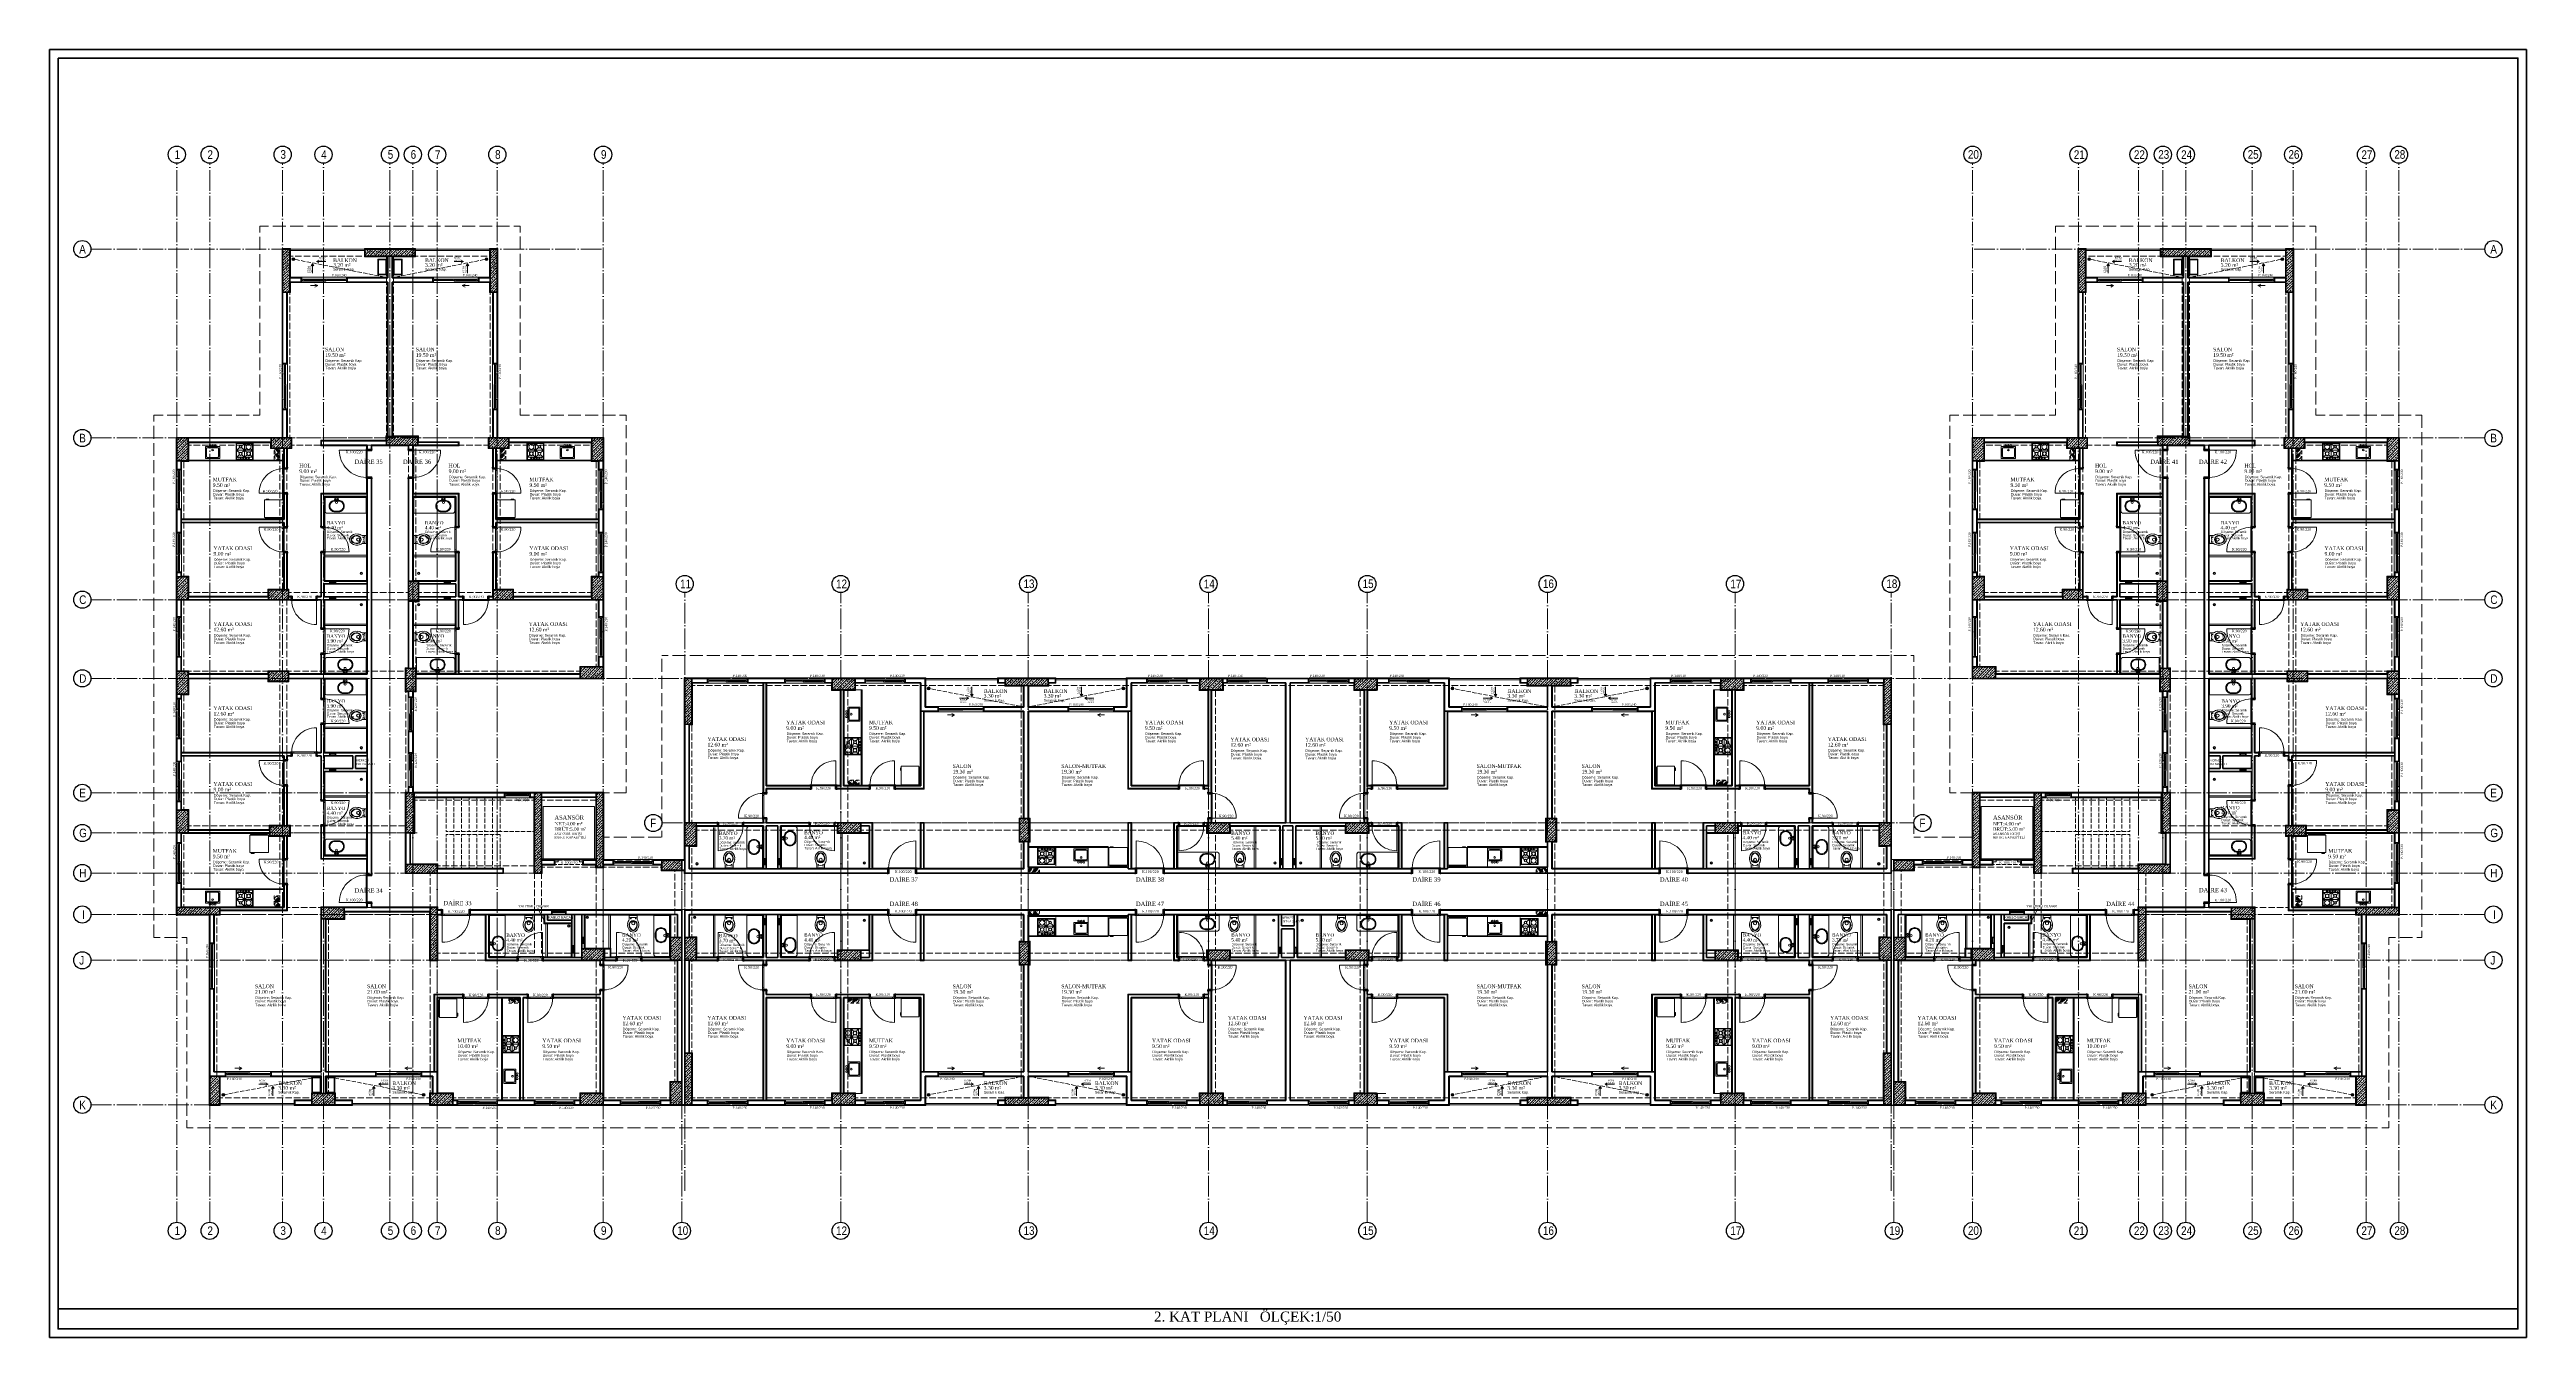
# Model space of a CAD drawing. Header units: millimetres. Extents: x 11587 to 81192, y -36083 to -25300.
# Drawn here: x 42482 to 51137, y -36083 to -31583 of the extents above; entities that cross this region are included whole.
import ezdxf

# ---------------------------------------------------------------- set-up
doc = ezdxf.new("R2010")
doc.units = ezdxf.units.MM
doc.linetypes.add('AKS', pattern=[30, 24, -3, 0, -3])
doc.linetypes.add('IZDUSUM1', pattern=[20, 7.5, -5, 7.5, 0])
for name, color, linetype, lineweight in [('rtm-aks balon', 20, 'Continuous', 25), ('rtm-aks balon yazı', 7, 'Continuous', 20), ('rtm-aks yeni', 7, 'AKS', 20), ('rtm-antet yazı-03', 233, 'Continuous', 30), ('rtm-antet-02', 140, 'Continuous', 40), ('rtm-cam', 141, 'Continuous', 9), ('rtm-duv tugla', 22, 'Continuous', 35), ('rtm-izdusum-üst ince', 8, 'IZDUSUM1', 5), ('rtm-kapı-ahsap', 35, 'Continuous', 13), ('rtm-merdiven izdusum', 254, 'IZDUSUM1', 15), ('rtm-mhl-yazı-adı', 150, 'Continuous', 30), ('rtm-mhl-yazı-m2', 7, 'Continuous', 20), ('rtm-mhl-yazı-malzeme', 253, 'Continuous', 13), ('rtm-pen-ahsap', 35, 'Continuous', 13), ('rtm-plan katmanı-05', 205, 'Continuous', 20), ('rtm-plan katmanı-07', 135, 'Continuous', 9), ('rtm-sembol ok', 7, 'Continuous', 20), ('rtm-sıva', 252, 'Continuous', 15), ('rtm-tarama-betonarme', 51, 'Continuous', 15), ('rtm-tas_betonarme', 50, 'Continuous', 40), ('rtm-tefris vitrifiye', 9, 'Continuous', 9)]:
    doc.layers.add(name, color=color, linetype=linetype, lineweight=lineweight)
doc.styles.add('A', font='times.ttf', dxfattribs={"height": 20})
doc.styles.add('AKSYAZI', font='ARIALN.TTF')
doc.styles.add('ARIAL', font='times.ttf')
doc.styles.get("Standard").update_dxf_attribs({"font": 'arial.ttf'})
doc.styles.add('VAZ-OLCU', font='times.ttf', dxfattribs={"height": 60})
pattern_1 = [(45, (21096.76, 20249.116), (-8.980256, 8.980256), []), (45, (21105.74, 20249.116), (-8.980256, 8.980256), [6.35, -3.175])]
pattern_2 = [(45, (491158.407, 30119.077), (-8.98025612, 8.98025612), []), (45, (491167.387, 30119.077), (-8.98025612, 8.98025612), [6.35, -3.175])]
pattern_3 = [(45, (21086.76, 20249.116), (-8.980256, 8.980256), []), (45, (21095.74, 20249.116), (-8.980256, 8.980256), [6.35, -3.175])]
pattern_4 = [(225, (44510.5832, -32975.134), (1.122532, -1.122532), [])]
pattern_5 = [(45, (19145.655, 20162.28), (-8.980256, 8.980256), []), (45, (19154.636, 20162.28), (-8.980256, 8.980256), [6.35, -3.175])]
pattern_6 = [(45, (26626.351, 20249.116), (-8.980256, 8.980256), []), (45, (26635.331, 20249.116), (-8.980256, 8.980256), [6.35, -3.175])]
pattern_7 = [(45, (496687.999, 30119.077), (-8.98025612, 8.98025612), []), (45, (496696.979, 30119.077), (-8.98025612, 8.98025612), [6.35, -3.175])]
pattern_8 = [(45, (26636.351, 20249.116), (-8.980256, 8.980256), []), (45, (26645.331, 20249.116), (-8.980256, 8.980256), [6.35, -3.175])]
pattern_9 = [(225, (50040.1749, -32975.134), (1.122532, -1.122532), [])]
pattern_10 = [(315, (45271.192, -33700.7417), (1.122532, 1.122532), [])]
pattern_11 = [(225, (46675.5832, -34440.134), (1.122532, -1.122532), [])]
pattern_12 = [(225, (46655.5832, -34440.134), (1.122532, -1.122532), [])]
pattern_13 = [(315, (45291.192, -33700.7417), (1.122532, 1.122532), [])]
pattern_14 = [(315, (45251.192, -33700.7417), (1.122532, 1.122532), [])]
pattern_15 = [(225, (44510.5832, -32995.134), (1.122532, -1.122532), [])]

# ---------------------------------------------------------------- blocks, each defined once
blk = doc.blocks.new('KİRİŞA')
at = {"layer": 'rtm-izdusum-üst ince', "ltscale": 1.5}
for points in [[(22224.4, -52529.2), (22486.9, -52529.2)], [(22661.9, -52529.2), (22924.4, -52529.2)], [(22224.4, -52554.2), (22486.9, -52554.2)], [(22561.9, -53184.2), (22561.9, -52554.2)], [(22586.9, -53184.2), (22586.9, -52554.2)], [(22661.9, -52554.2), (22924.4, -52554.2)], [(22199.4, -53189.2), (22199.4, -52679.2)], [(22224.4, -53189.2), (22224.4, -52679.2)], [(22924.4, -53189.2), (22924.4, -52679.2)], [(22949.4, -53189.2), (22949.4, -52679.2)], [(21869.4, -53189.2), (22159.4, -53189.2)], [(21869.4, -53214.2), (22159.4, -53214.2)], [(22189.4, -53719.2), (22189.4, -53224.2)], [(22214.4, -53719.2), (22214.4, -53224.2)], [(22229.4, -53189.2), (22561.9, -53189.2)], [(22229.4, -53214.2), (22561.9, -53214.2)], [(22639.4, -53689.2), (22639.4, -53214.2)], [(22664.4, -53689.2), (22664.4, -53214.2)], [(22671.9, -53189.2), (22919.4, -53189.2)], [(22671.9, -53214.2), (22919.4, -53214.2)], [(22934.4, -53719.2), (22934.4, -53224.2)], [(22959.4, -53719.2), (22959.4, -53224.2)], [(22989.4, -53189.2), (23279.4, -53189.2)], [(22989.4, -53214.2), (23279.4, -53214.2)], [(21829.4, -53674.2), (21829.4, -53269.2)], [(21854.4, -53674.2), (21854.4, -53269.2)], [(23294.4, -53674.2), (23294.4, -53269.2)], [(23319.4, -53674.2), (23319.4, -53269.2)], [(21869.4, -53729.2), (22149.4, -53729.2)], [(22219.4, -53729.2), (22639.4, -53729.2)], [(22674.4, -53729.2), (22934.4, -53729.2)], [(23004.4, -53729.2), (23279.4, -53729.2)], [(21829.4, -54004.2), (21829.4, -53754.2)], [(21854.4, -54004.2), (21854.4, -53754.2)], [(21869.4, -53754.2), (22149.4, -53754.2)], [(22189.4, -54004.2), (22189.4, -53754.2)], [(22214.4, -54004.2), (22214.4, -53754.2)], [(22219.4, -53754.2), (22639.4, -53754.2)], [(22639.4, -53994.2), (22639.4, -53759.2)], [(22664.4, -53994.2), (22664.4, -53759.2)], [(22674.4, -53754.2), (22934.4, -53754.2)], [(23004.4, -53754.2), (23279.4, -53754.2)], [(23294.4, -53989.2), (23294.4, -53754.2)], [(23319.4, -53989.2), (23319.4, -53754.2)], [(21869.4, -54004.2), (22149.4, -54004.2)], [(22219.4, -54004.2), (22629.4, -54004.2)], [(22664.4, -54004.2), (23239.4, -54004.2)], [(21829.4, -54489.2), (21829.4, -54084.2)], [(21854.4, -54489.2), (21854.4, -54084.2)], [(21869.4, -54029.2), (22149.4, -54029.2)], [(22189.4, -54544.2), (22189.4, -54039.2)], [(22214.4, -54544.2), (22214.4, -54039.2)], [(22219.4, -54029.2), (22629.4, -54029.2)], [(22629.4, -54429.2), (22629.4, -54074.2)], [(22654.4, -54429.2), (22654.4, -54074.2)], [(22664.4, -54029.2), (23239.4, -54029.2)], [(22659.4, -54429.2), (23079.4, -54429.2)], [(23104.4, -54429.2), (23294.4, -54429.2)], [(22659.4, -54454.2), (23079.4, -54454.2)], [(23104.4, -54454.2), (23294.4, -54454.2)], [(21829.4, -54829.2), (21829.4, -54569.2)], [(21854.4, -54829.2), (21854.4, -54569.2)], [(21869.4, -54544.2), (22154.4, -54544.2)], [(21869.4, -54569.2), (22154.4, -54569.2)], [(22189.4, -54829.2), (22189.4, -54579.2)], [(22214.4, -54829.2), (22214.4, -54579.2)], [(22224.4, -54544.2), (22629.4, -54544.2)], [(22224.4, -54569.2), (22629.4, -54569.2)], [(22629.4, -54679.2), (22629.4, -54569.2)], [(22654.4, -54679.2), (22654.4, -54569.2)], [(22739.4, -54684.2), (23079.4, -54684.2)], [(23104.4, -54664.2), (23294.4, -54664.2)], [(23104.4, -54689.2), (23294.4, -54689.2)], [(23294.4, -54974.2), (23294.4, -54689.2)], [(23319.4, -54664.2), (23524.4, -54664.2)], [(23319.4, -54689.2), (23524.4, -54689.2)], [(23319.4, -54974.2), (23319.4, -54689.2)], [(23569.4, -54934.2), (23569.4, -54699.2)], [(23594.4, -54934.2), (23594.4, -54699.2)], [(22714.4, -54829.2), (22714.4, -54709.2)], [(22739.4, -54709.2), (23079.4, -54709.2)], [(22739.4, -54829.2), (22739.4, -54709.2)], [(23079.4, -54989.2), (23079.4, -54709.2)], [(23104.4, -54989.2), (23104.4, -54709.2)], [(21944.4, -55419.2), (21944.4, -54854.2)], [(21969.4, -55419.2), (21969.4, -54854.2)], [(21979.4, -54829.2), (22189.4, -54829.2)], [(21979.4, -54854.2), (22334.4, -54854.2)], [(22214.4, -54829.2), (22334.4, -54829.2)], [(22334.4, -55479.2), (22334.4, -54869.2)], [(22359.4, -55479.2), (22359.4, -54869.2)], [(22414.4, -54829.2), (22714.4, -54829.2)], [(22414.4, -54854.2), (22714.4, -54854.2)], [(22714.4, -55479.2), (22714.4, -55014.2)], [(22739.4, -54989.2), (23079.4, -54989.2)], [(22739.4, -55479.2), (22739.4, -55014.2)], [(22739.4, -55014.2), (23244.4, -55014.2)], [(23104.4, -54989.2), (23244.4, -54989.2)], [(23294.4, -55479.2), (23294.4, -55014.2)], [(23319.4, -55479.2), (23319.4, -55014.2)], [(23324.4, -54989.2), (23554.4, -54989.2)], [(23324.4, -55014.2), (23554.4, -55014.2)], [(23569.4, -55439.2), (23569.4, -55014.2)], [(23594.4, -55439.2), (23594.4, -55014.2)], [(21979.4, -55494.2), (22301.9, -55494.2)], [(21979.4, -55519.2), (22301.9, -55519.2)], [(22381.9, -55494.2), (22714.4, -55494.2)], [(22381.9, -55519.2), (22714.4, -55519.2)], [(22794.4, -55494.2), (23239.4, -55494.2)], [(22794.4, -55519.2), (23239.4, -55519.2)], [(23319.4, -55494.2), (23554.4, -55494.2)], [(23319.4, -55519.2), (23554.4, -55519.2)]]:
    blk.add_lwpolyline(points, dxfattribs=at)
blk = doc.blocks.new('rty')
at = {"layer": 'rtm-kapı-ahsap'}
for p, q in [((-58244.9, -62700.3), (-58243.8, -62700.3)), ((-58244.9, -62703.4), (-58244.9, -62700.3)), ((-58243.8, -62703.4), (-58244.9, -62703.4)), ((-58243.8, -62700.3), (-58243.8, -62703.4)), ((-58243.8, -62707.4), (-58243.8, -62702.9)), ((-58229.8, -62702.9), (-58243.8, -62702.9)), ((-58232.8, -62707.4), (-58243.8, -62707.4)), ((-58232.8, -62705.9), (-58232.8, -62707.4)), ((-58229.8, -62705.9), (-58232.8, -62705.9)), ((-58232.6, -62706.4), (-58232.6, -62789.4)), ((-58232.6, -62706.4), (-58229.7, -62706.4)), ((-58228.8, -62712), (-58232.6, -62712)), ((-58229.8, -62700.4), (-58229.8, -62703.4)), ((-58228.8, -62700.4), (-58229.8, -62700.4)), ((-58229.8, -62702.9), (-58229.8, -62705.9)), ((-58229.8, -62703.4), (-58228.8, -62703.4)), ((-58229.8, -62704.9), (-58228.8, -62704.9)), ((-58229.7, -62706.4), (-58229.7, -62704.9)), ((-58228.8, -62703.4), (-58228.8, -62700.4)), ((-58228.8, -62790.9), (-58228.8, -62704.9)), ((-58144.8, -62704.9), (-58228.8, -62704.9)), ((-58243.8, -62792.3), (-58244.9, -62792.3)), ((-58244.9, -62792.3), (-58244.9, -62795.4)), ((-58244.9, -62795.4), (-58243.8, -62795.4)), ((-58243.8, -62788.4), (-58243.8, -62792.9)), ((-58232.8, -62788.4), (-58243.8, -62788.4)), ((-58243.8, -62795.4), (-58243.8, -62792.3)), ((-58229.8, -62792.9), (-58243.8, -62792.9)), ((-58232.8, -62789.9), (-58232.8, -62788.4)), ((-58229.8, -62789.9), (-58232.8, -62789.9)), ((-58228.8, -62783.7), (-58232.6, -62783.7)), ((-58232.6, -62789.4), (-58229.7, -62789.4)), ((-58229.8, -62792.9), (-58229.8, -62789.9)), ((-58229.8, -62790.9), (-58228.8, -62790.9)), ((-58229.8, -62795.4), (-58229.8, -62792.3)), ((-58229.8, -62792.3), (-58228.8, -62792.3)), ((-58228.8, -62795.4), (-58229.8, -62795.4)), ((-58229.7, -62789.4), (-58229.7, -62790.9)), ((-58228.8, -62792.3), (-58228.8, -62795.4))]:
    blk.add_line(p, q, dxfattribs=at)
at = {"layer": 'rtm-kapı-ahsap', "const_width": 0.392}
blk.add_lwpolyline([(-58229.2, -62703.9, 1), (-58229.2, -62704.5, 1)], format="xyb", close=True, dxfattribs=at)
at = {"layer": 'rtm-kapı-ahsap'}
blk.add_arc((-58229.1, -62706.6), 84.3, 270.20107, 1.14717, dxfattribs=at)
blk = doc.blocks.new('K-100')
at = {"layer": 'rtm-kapı-ahsap'}
for p, q in [((-34308.1, -13702.2), (-34307, -13702.2)), ((-34308.1, -13705.4), (-34308.1, -13702.2)), ((-34307, -13705.4), (-34308.1, -13705.4)), ((-34307, -13702.2), (-34307, -13705.4)), ((-34307, -13709.3), (-34307, -13704.8)), ((-34288, -13704.8), (-34307, -13704.8)), ((-34291, -13709.3), (-34307, -13709.3)), ((-34288, -13707.8), (-34291, -13707.8)), ((-34291, -13707.8), (-34291, -13709.3)), ((-34290.8, -13801.3), (-34290.8, -13708.3)), ((-34290.8, -13708.3), (-34287.9, -13708.3)), ((-34287, -13713.9), (-34290.8, -13713.9)), ((-34288, -13702.3), (-34288, -13705.4)), ((-34287, -13702.3), (-34288, -13702.3)), ((-34288, -13704.8), (-34288, -13707.8)), ((-34288, -13705.4), (-34287, -13705.4)), ((-34288, -13706.8), (-34287, -13706.8)), ((-34287.9, -13708.3), (-34287.9, -13706.8)), ((-34287, -13705.4), (-34287, -13702.3)), ((-34287, -13706.8), (-34287, -13802.8)), ((-34307, -13804.2), (-34308.1, -13804.2)), ((-34308.1, -13804.2), (-34308.1, -13807.3)), ((-34308.1, -13807.3), (-34307, -13807.3)), ((-34307, -13800.3), (-34307, -13804.8)), ((-34291, -13800.3), (-34307, -13800.3)), ((-34307, -13807.3), (-34307, -13804.2)), ((-34288, -13804.8), (-34307, -13804.8)), ((-34291, -13801.8), (-34291, -13800.3)), ((-34288, -13801.8), (-34291, -13801.8)), ((-34287, -13795.6), (-34290.8, -13795.6)), ((-34290.8, -13801.3), (-34287.9, -13801.3)), ((-34288, -13804.8), (-34288, -13801.8)), ((-34288, -13802.8), (-34287, -13802.8)), ((-34288, -13807.3), (-34288, -13804.2)), ((-34288, -13804.2), (-34287, -13804.2)), ((-34287, -13807.3), (-34288, -13807.3)), ((-34287.9, -13801.3), (-34287.9, -13802.8)), ((-34193, -13802.8), (-34287, -13802.8)), ((-34287, -13804.2), (-34287, -13807.3))]:
    blk.add_line(p, q, dxfattribs=at)
at = {"layer": 'rtm-kapı-ahsap', "const_width": 0.392}
blk.add_lwpolyline([(-34287.4, -13803.7, -1), (-34287.4, -13803.1, -1)], format="xyb", close=True, dxfattribs=at)
at = {"layer": 'rtm-kapı-ahsap'}
blk.add_arc((-34287.9, -13801.7), 94.9, 359.33316, 89.46052, dxfattribs=at)
blk = doc.blocks.new('ABLOKKİRİŞ2')
at = {"layer": 'rtm-izdusum-üst ince', "ltscale": 1.5}
for points in [[(25580.5, -53942.4), (26070.5, -53942.4)], [(25580.5, -53967.4), (26070.5, -53967.4)], [(26100.5, -54447.4), (26100.5, -53982.4)], [(26125.5, -54447.4), (26125.5, -53982.4)], [(26150.5, -53942.4), (26675.5, -53942.4)], [(26150.5, -53967.4), (26675.5, -53967.4)], [(26730.5, -54432.4), (26730.5, -53967.4)], [(26755.5, -54432.4), (26755.5, -53967.4)], [(26825.5, -53942.4), (27355.5, -53942.4)], [(26825.5, -53967.4), (27355.5, -53967.4)], [(27385.5, -54447.4), (27385.5, -53982.4)], [(27410.5, -54447.4), (27410.5, -53982.4)], [(27435.5, -53942.4), (27895.5, -53942.4)], [(27435.5, -53967.4), (27895.5, -53967.4)], [(27915.5, -54447.4), (27915.5, -53982.4)], [(27940.5, -54447.4), (27940.5, -53982.4)], [(27975.5, -53942.4), (28500.5, -53942.4)], [(27975.5, -53967.4), (28500.5, -53967.4)], [(28570.5, -54432.4), (28570.5, -53967.4)], [(28595.5, -54432.4), (28595.5, -53967.4)], [(28650.5, -53942.4), (29175.5, -53942.4)], [(28650.5, -53967.4), (29175.5, -53967.4)], [(29200.5, -54447.4), (29200.5, -53982.4)], [(29225.5, -54447.4), (29225.5, -53982.4)], [(29255.5, -53942.4), (29745.5, -53942.4)], [(29255.5, -53967.4), (29745.5, -53967.4)], [(25555.5, -54447.4), (25555.5, -54102.4)], [(25580.5, -54447.4), (25580.5, -54102.4)], [(29745.5, -54447.4), (29745.5, -54102.4)], [(29770.5, -54447.4), (29770.5, -54102.4)], [(25595.5, -54447.4), (26090.5, -54447.4)], [(25595.5, -54472.4), (26090.5, -54472.4)], [(26100.5, -54892.4), (26100.5, -54482.4)], [(26125.5, -54892.4), (26125.5, -54482.4)], [(26170.5, -54447.4), (26725.5, -54447.4)], [(26170.5, -54472.4), (26725.5, -54472.4)], [(26730.5, -54862.4), (26730.5, -54512.4)], [(26755.5, -54862.4), (26755.5, -54512.4)], [(26760.5, -54447.4), (27380.5, -54447.4)], [(26760.5, -54472.4), (27380.5, -54472.4)], [(27385.5, -54892.4), (27385.5, -54482.4)], [(27410.5, -54892.4), (27410.5, -54482.4)], [(27460.5, -54447.4), (27865.5, -54447.4)], [(27460.5, -54472.4), (27865.5, -54472.4)], [(27915.5, -54892.4), (27915.5, -54482.4)], [(27940.5, -54892.4), (27940.5, -54482.4)], [(27945.5, -54447.4), (28565.5, -54447.4)], [(27945.5, -54472.4), (28565.5, -54472.4)], [(28570.5, -54862.4), (28570.5, -54512.4)], [(28595.5, -54862.4), (28595.5, -54512.4)], [(28600.5, -54447.4), (29155.5, -54447.4)], [(28600.5, -54472.4), (29155.5, -54472.4)], [(29200.5, -54892.4), (29200.5, -54482.4)], [(29225.5, -54892.4), (29225.5, -54482.4)], [(29235.5, -54447.4), (29730.5, -54447.4)], [(29235.5, -54472.4), (29730.5, -54472.4)], [(25555.5, -54847.4), (25555.5, -54527.4)], [(25580.5, -54847.4), (25580.5, -54527.4)], [(29745.5, -54847.4), (29745.5, -54527.4)], [(29770.5, -54847.4), (29770.5, -54527.4)], [(25555.5, -55252.4), (25555.5, -54927.4)], [(25580.5, -55252.4), (25580.5, -54927.4)], [(25595.5, -54902.4), (26090.5, -54902.4)], [(25595.5, -54927.4), (26090.5, -54927.4)], [(26100.5, -55392.4), (26100.5, -54927.4)], [(26125.5, -55392.4), (26125.5, -54927.4)], [(26170.5, -54902.4), (26725.5, -54902.4)], [(26170.5, -54927.4), (26725.5, -54927.4)], [(26730.5, -55407.4), (26730.5, -54942.4)], [(26755.5, -55407.4), (26755.5, -54942.4)], [(26760.5, -54902.4), (27380.5, -54902.4)], [(26760.5, -54927.4), (27380.5, -54927.4)], [(27385.5, -55392.4), (27385.5, -54927.4)], [(27410.5, -55392.4), (27410.5, -54927.4)], [(27460.5, -54902.4), (27865.5, -54902.4)], [(27460.5, -54927.4), (27865.5, -54927.4)], [(27915.5, -55392.4), (27915.5, -54927.4)], [(27940.5, -55392.4), (27940.5, -54927.4)], [(27945.5, -54902.4), (28565.5, -54902.4)], [(27945.5, -54927.4), (28565.5, -54927.4)], [(28570.5, -55407.4), (28570.5, -54942.4)], [(28595.5, -55407.4), (28595.5, -54942.4)], [(28600.5, -54902.4), (29155.5, -54902.4)], [(28600.5, -54927.4), (29155.5, -54927.4)], [(29200.5, -55392.4), (29200.5, -54927.4)], [(29225.5, -55392.4), (29225.5, -54927.4)], [(29235.5, -54902.4), (29730.5, -54902.4)], [(29235.5, -54927.4), (29730.5, -54927.4)], [(29745.5, -55252.4), (29745.5, -54927.4)], [(29770.5, -55252.4), (29770.5, -54927.4)], [(25580.5, -55407.4), (26070.5, -55407.4)], [(25580.5, -55432.4), (26070.5, -55432.4)], [(26150.5, -55407.4), (26675.5, -55407.4)], [(26150.5, -55432.4), (26675.5, -55432.4)], [(26825.5, -55407.4), (27355.5, -55407.4)], [(26825.5, -55432.4), (27355.5, -55432.4)], [(27435.5, -55407.4), (27895.5, -55407.4)], [(27435.5, -55432.4), (27895.5, -55432.4)], [(27975.5, -55407.4), (28500.5, -55407.4)], [(27975.5, -55432.4), (28500.5, -55432.4)], [(28650.5, -55407.4), (29175.5, -55407.4)], [(28650.5, -55432.4), (29175.5, -55432.4)], [(29255.5, -55407.4), (29745.5, -55407.4)], [(29255.5, -55432.4), (29745.5, -55432.4)]]:
    blk.add_lwpolyline(points, dxfattribs=at)

msp = doc.modelspace()

# ---------------------------------------------------------------- hatches: boundary and pattern name
at = {"layer": 'rtm-izdusum-üst ince', "ltscale": 1.5}
h = msp.add_hatch(dxfattribs=at)
h.set_pattern_fill('ANSI31', color=256, scale=0.5, angle=180, style=0)
h.set_pattern_definition(pattern_4)
edge = h.paths.add_edge_path()
edge.add_arc((43276.19, -32985.13), 8, 312.762588, 492.762588)
edge.add_line((43270.76, -32979.26), (43281.62, -32991.01))
h = msp.add_hatch(dxfattribs=at)
h.set_pattern_fill('ANSI31', color=256, scale=0.5, angle=180, style=0)
h.set_pattern_definition(pattern_15)
edge = h.paths.add_edge_path()
edge.add_arc((43276.19, -33005.13), 8, 312.762588, 492.762588)
edge.add_line((43270.76, -32999.26), (43281.62, -33011.01))
h = msp.add_hatch(dxfattribs=at)
h.set_pattern_fill('ANSI31', color=256, scale=0.5, angle=180, style=0)
h.set_pattern_definition(pattern_4)
edge = h.paths.add_edge_path()
edge.add_arc((44066.19, -32985.13), 8, 47.237412, 227.237412, ccw=False)
edge.add_line((44071.62, -32979.26), (44060.76, -32991.01))
h = msp.add_hatch(dxfattribs=at)
h.set_pattern_fill('ANSI31', color=256, scale=0.5, angle=180, style=0)
h.set_pattern_definition(pattern_15)
edge = h.paths.add_edge_path()
edge.add_arc((44066.19, -33005.13), 8, 47.237412, 227.237412, ccw=False)
edge.add_line((44071.62, -32999.26), (44060.76, -33011.01))
h = msp.add_hatch(dxfattribs=at)
h.set_pattern_fill('ANSI31', color=256, scale=0.5, angle=180, style=0)
h.set_pattern_definition(pattern_9)
edge = h.paths.add_edge_path()
edge.add_arc((49551.19, -32985.13), 8, 312.762588, 492.762588)
edge.add_line((49545.76, -32979.26), (49556.62, -32991.01))
h = msp.add_hatch(dxfattribs=at)
h.set_pattern_fill('ANSI31', color=256, scale=0.5, angle=180, style=0)
h.set_pattern_definition([(225, (50040.1749, -32995.134), (1.122532, -1.122532), [])])
edge = h.paths.add_edge_path()
edge.add_arc((49551.19, -33005.13), 8, 312.762588, 492.762588)
edge.add_line((49545.76, -32999.26), (49556.62, -33011.01))
h = msp.add_hatch(dxfattribs=at)
h.set_pattern_fill('ANSI31', color=256, scale=0.5, angle=180, style=0)
h.set_pattern_definition(pattern_9)
edge = h.paths.add_edge_path()
edge.add_arc((50341.19, -32985.13), 8, 47.237412, 227.237412, ccw=False)
edge.add_line((50346.62, -32979.26), (50335.76, -32991.01))
h = msp.add_hatch(dxfattribs=at)
h.set_pattern_fill('ANSI31', color=256, scale=0.5, angle=180, style=0)
h.set_pattern_definition([(225, (50040.1749, -32995.134), (1.122532, -1.122532), [])])
edge = h.paths.add_edge_path()
edge.add_arc((50341.19, -33005.13), 8, 47.237412, 227.237412, ccw=False)
edge.add_line((50346.62, -32999.26), (50335.76, -33011.01))
h = msp.add_hatch(dxfattribs=at)
h.set_pattern_fill('ANSI31', color=256, scale=0.5, angle=270, style=0)
h.set_pattern_definition(pattern_10)
edge = h.paths.add_edge_path()
edge.add_arc((45281.19, -34145.13), 8, 137.237412, 317.237412, ccw=False)
edge.add_line((45275.32, -34139.7), (45287.07, -34150.57))
h = msp.add_hatch(dxfattribs=at)
h.set_pattern_fill('ANSI31', color=256, scale=0.5, angle=270, style=0)
h.set_pattern_definition(pattern_13)
edge = h.paths.add_edge_path()
edge.add_arc((45301.19, -34145.13), 8, 137.237412, 317.237412, ccw=False)
edge.add_line((45295.32, -34139.7), (45307.07, -34150.57))
h = msp.add_hatch(dxfattribs=at)
h.set_pattern_fill('ANSI31', color=256, scale=0.5, angle=270, style=0)
h.set_pattern_definition(pattern_14)
edge = h.paths.add_edge_path()
edge.add_arc((48316.19, -34145.13), 8, 222.762588, 402.762588)
edge.add_line((48322.06, -34139.7), (48310.32, -34150.57))
h = msp.add_hatch(dxfattribs=at)
h.set_pattern_fill('ANSI31', color=256, scale=0.5, angle=270, style=0)
h.set_pattern_definition(pattern_10)
edge = h.paths.add_edge_path()
edge.add_arc((48336.19, -34145.13), 8, 222.762588, 402.762588)
edge.add_line((48342.06, -34139.7), (48330.32, -34150.57))
h = msp.add_hatch(dxfattribs=at)
h.set_pattern_fill('ANSI31', color=256, scale=0.5, angle=180, style=0)
h.set_pattern_definition(pattern_11)
edge = h.paths.add_edge_path()
edge.add_arc((45911.19, -34450.13), 8, 47.237412, 227.237412, ccw=False)
edge.add_line((45916.62, -34444.26), (45905.76, -34456.01))
h = msp.add_hatch(dxfattribs=at)
h.set_pattern_fill('ANSI31', color=256, scale=0.5, angle=180, style=0)
h.set_pattern_definition(pattern_12)
edge = h.paths.add_edge_path()
edge.add_arc((45931.19, -34450.13), 8, 47.237412, 227.237412, ccw=False)
edge.add_line((45936.62, -34444.26), (45925.76, -34456.01))
h = msp.add_hatch(dxfattribs=at)
h.set_pattern_fill('ANSI31', color=256, scale=0.5, angle=180, style=0)
h.set_pattern_definition(pattern_12)
edge = h.paths.add_edge_path()
edge.add_arc((47686.19, -34450.13), 8, 312.762588, 492.762588)
edge.add_line((47680.76, -34444.26), (47691.62, -34456.01))
h = msp.add_hatch(dxfattribs=at)
h.set_pattern_fill('ANSI31', color=256, scale=0.5, angle=180, style=0)
h.set_pattern_definition(pattern_11)
edge = h.paths.add_edge_path()
edge.add_arc((47706.19, -34450.13), 8, 312.762588, 492.762588)
edge.add_line((47700.76, -34444.26), (47711.62, -34456.01))
h = msp.add_hatch(dxfattribs=at)
h.set_pattern_fill('ANSI31', color=256, scale=0.5, angle=180, style=0)
h.set_pattern_definition([(225, (44510.5832, -32965.134), (1.122532, -1.122532), [])])
edge = h.paths.add_edge_path()
edge.add_arc((43276.19, -34550.13), 8, -132.762588, 47.237412, ccw=False)
edge.add_line((43270.76, -34556.01), (43281.62, -34544.26))
h = msp.add_hatch(dxfattribs=at)
h.set_pattern_fill('ANSI31', color=256, scale=0.5, angle=180, style=0)
h.set_pattern_definition([(225, (44510.5832, -32985.134), (1.122532, -1.122532), [])])
edge = h.paths.add_edge_path()
edge.add_arc((43276.19, -34570.13), 8, -132.762588, 47.237412, ccw=False)
edge.add_line((43270.76, -34576.01), (43281.62, -34564.26))
h = msp.add_hatch(dxfattribs=at)
h.set_pattern_fill('ANSI31', color=256, scale=0.5, angle=180, style=0)
h.set_pattern_definition(pattern_11)
edge = h.paths.add_edge_path()
edge.add_arc((45911.19, -34600.13), 8, 132.762588, 312.762588)
edge.add_line((45916.62, -34606.01), (45905.76, -34594.26))
h = msp.add_hatch(dxfattribs=at)
h.set_pattern_fill('ANSI31', color=256, scale=0.5, angle=180, style=0)
h.set_pattern_definition(pattern_12)
edge = h.paths.add_edge_path()
edge.add_arc((45931.19, -34600.13), 8, 132.762588, 312.762588)
edge.add_line((45936.62, -34606.01), (45925.76, -34594.26))
h = msp.add_hatch(dxfattribs=at)
h.set_pattern_fill('ANSI31', color=256, scale=0.5, angle=180, style=0)
h.set_pattern_definition(pattern_12)
edge = h.paths.add_edge_path()
edge.add_arc((47686.19, -34600.13), 8, -132.762588, 47.237412, ccw=False)
edge.add_line((47680.76, -34606.01), (47691.62, -34594.26))
h = msp.add_hatch(dxfattribs=at)
h.set_pattern_fill('ANSI31', color=256, scale=0.5, angle=180, style=0)
h.set_pattern_definition(pattern_11)
edge = h.paths.add_edge_path()
edge.add_arc((47706.19, -34600.13), 8, -132.762588, 47.237412, ccw=False)
edge.add_line((47700.76, -34606.01), (47711.62, -34594.26))
h = msp.add_hatch(dxfattribs=at)
h.set_pattern_fill('ANSI31', color=256, scale=0.5, angle=180, style=0)
h.set_pattern_definition([(225, (50040.1749, -32965.134), (1.122532, -1.122532), [])])
edge = h.paths.add_edge_path()
edge.add_arc((50341.19, -34550.13), 8, 492.762588, 672.762588)
edge.add_line((50346.62, -34556.01), (50335.76, -34544.26))
h = msp.add_hatch(dxfattribs=at)
h.set_pattern_fill('ANSI31', color=256, scale=0.5, angle=180, style=0)
h.set_pattern_definition([(225, (50040.1749, -32985.134), (1.122532, -1.122532), [])])
edge = h.paths.add_edge_path()
edge.add_arc((50341.19, -34570.13), 8, 492.762588, 672.762588)
edge.add_line((50346.62, -34576.01), (50335.76, -34564.26))
h = msp.add_hatch(dxfattribs=at)
h.set_pattern_fill('ANSI31', color=256, scale=0.5, angle=90, style=0)
h.set_pattern_definition([(135, (44296.6887, -35349.5252), (-1.122532, -1.122532), [])])
edge = h.paths.add_edge_path()
edge.add_arc((44096.19, -34905.13), 8, -42.762588, 137.237412, ccw=False)
edge.add_line((44102.06, -34910.57), (44090.32, -34899.7))
h = msp.add_hatch(dxfattribs=at)
h.set_pattern_fill('ANSI31', color=256, scale=0.5, angle=90, style=0)
h.set_pattern_definition([(135, (44316.6887, -35349.5252), (-1.122532, -1.122532), [])])
edge = h.paths.add_edge_path()
edge.add_arc((44116.19, -34905.13), 8, -42.762588, 137.237412, ccw=False)
edge.add_line((44122.06, -34910.57), (44110.32, -34899.7))
h = msp.add_hatch(dxfattribs=at)
h.set_pattern_fill('ANSI31', color=256, scale=0.5, angle=270, style=0)
h.set_pattern_definition(pattern_10)
edge = h.paths.add_edge_path()
edge.add_arc((45281.19, -34905.13), 8, 42.762588, 222.762588)
edge.add_line((45275.32, -34910.57), (45287.07, -34899.7))
h = msp.add_hatch(dxfattribs=at)
h.set_pattern_fill('ANSI31', color=256, scale=0.5, angle=270, style=0)
h.set_pattern_definition(pattern_13)
edge = h.paths.add_edge_path()
edge.add_arc((45301.19, -34905.13), 8, 42.762588, 222.762588)
edge.add_line((45295.32, -34910.57), (45307.07, -34899.7))
h = msp.add_hatch(dxfattribs=at)
h.set_pattern_fill('ANSI31', color=256, scale=0.5, angle=270, style=0)
h.set_pattern_definition(pattern_14)
edge = h.paths.add_edge_path()
edge.add_arc((48316.19, -34905.13), 8, -42.762588, 137.237412, ccw=False)
edge.add_line((48322.06, -34910.57), (48310.32, -34899.7))
h = msp.add_hatch(dxfattribs=at)
h.set_pattern_fill('ANSI31', color=256, scale=0.5, angle=270, style=0)
h.set_pattern_definition(pattern_10)
edge = h.paths.add_edge_path()
edge.add_arc((48336.19, -34905.13), 8, -42.762588, 137.237412, ccw=False)
edge.add_line((48342.06, -34910.57), (48330.32, -34899.7))
h = msp.add_hatch(dxfattribs=at)
h.set_pattern_fill('ANSI31', color=256, scale=0.5, angle=90, style=0)
h.set_pattern_definition([(135, (49846.2804, -35349.5252), (-1.122532, -1.122532), [])])
edge = h.paths.add_edge_path()
edge.add_arc((49501.19, -34905.13), 8, 402.762588, 582.762588)
edge.add_line((49495.32, -34910.57), (49507.07, -34899.7))
h = msp.add_hatch(dxfattribs=at)
h.set_pattern_fill('ANSI31', color=256, scale=0.5, angle=90, style=0)
h.set_pattern_definition([(135, (49866.2804, -35349.5252), (-1.122532, -1.122532), [])])
edge = h.paths.add_edge_path()
edge.add_arc((49521.19, -34905.13), 8, 402.762588, 582.762588)
edge.add_line((49515.32, -34910.57), (49527.07, -34899.7))
at = {"layer": 'rtm-tarama-betonarme'}
h = msp.add_hatch(dxfattribs=at)
h.set_pattern_fill('ANSI33', color=256, scale=2, style=0)
h.set_pattern_definition(pattern_1)
h.paths.add_polyline_path([(43296.19, -32430.13), (43296.19, -32280.13), (43321.19, -32280.13), (43321.19, -32430.13)])
h = msp.add_hatch(dxfattribs=at)
h.set_pattern_fill('ANSI33', color=256, scale=2, style=0)
h.set_pattern_definition(pattern_1)
h.paths.add_polyline_path([(43583.69, -32280.13), (43758.69, -32280.13), (43758.69, -32305.13), (43583.69, -32305.13)])
h = msp.add_hatch(dxfattribs=at)
h.set_pattern_fill('ANSI33', color=256, scale=2, style=0)
h.set_pattern_definition(pattern_1)
h.paths.add_polyline_path([(44021.19, -32430.13), (44021.19, -32280.13), (44046.19, -32280.13), (44046.19, -32430.13)])
h = msp.add_hatch(dxfattribs=at)
h.set_pattern_fill('ANSI33', color=256, scale=2, style=0)
h.set_pattern_definition(pattern_6)
h.paths.add_polyline_path([(49596.19, -32430.13), (49596.19, -32280.13), (49571.19, -32280.13), (49571.19, -32430.13)])
h = msp.add_hatch(dxfattribs=at)
h.set_pattern_fill('ANSI33', color=256, scale=2, style=0)
h.set_pattern_definition(pattern_6)
h.paths.add_polyline_path([(50033.69, -32280.13), (49858.69, -32280.13), (49858.69, -32305.13), (50033.69, -32305.13)])
h = msp.add_hatch(dxfattribs=at)
h.set_pattern_fill('ANSI33', color=256, scale=2, style=0)
h.set_pattern_definition(pattern_6)
h.paths.add_polyline_path([(50321.19, -32430.13), (50321.19, -32280.13), (50296.19, -32280.13), (50296.19, -32430.13)])
h = msp.add_hatch(dxfattribs=at)
h.set_pattern_fill('ANSI33', color=256, scale=2, style=0)
h.set_pattern_definition(pattern_1)
h.paths.add_polyline_path([(42926.19, -32940.13), (42966.19, -32940.13), (42966.19, -33020.13), (42926.19, -33020.13)])
h = msp.add_hatch(dxfattribs=at)
h.set_pattern_fill('ANSI33', color=256, scale=2, style=0)
h.set_pattern_definition(pattern_1)
h.paths.add_polyline_path([(43326.19, -32940.13), (43326.19, -32975.13), (43256.19, -32975.13), (43256.19, -32940.13)])
h = msp.add_hatch(dxfattribs=at)
h.set_pattern_fill('ANSI33', color=256, scale=2, style=0)
h.set_pattern_definition(pattern_2)
h.paths.add_polyline_path([(43768.69, -32935.13), (43768.69, -32965.13), (43658.69, -32965.13), (43658.69, -32935.13)])
h = msp.add_hatch(dxfattribs=at)
h.set_pattern_fill('ANSI33', color=256, scale=2, style=0)
h.set_pattern_definition(pattern_2)
h.paths.add_polyline_path([(44086.19, -32940.13), (44086.19, -32975.13), (44016.19, -32975.13), (44016.19, -32940.13)])
h = msp.add_hatch(dxfattribs=at)
h.set_pattern_fill('ANSI33', color=256, scale=2, style=0)
h.set_pattern_definition(pattern_2)
h.paths.add_polyline_path([(44416.19, -33020.13), (44376.19, -33020.13), (44376.19, -32940.13), (44416.19, -32940.13)])
h = msp.add_hatch(dxfattribs=at)
h.set_pattern_fill('ANSI33', color=256, scale=2, style=0)
h.set_pattern_definition(pattern_7)
h.paths.add_polyline_path([(49201.19, -33020.13), (49241.19, -33020.13), (49241.19, -32940.13), (49201.19, -32940.13)])
h = msp.add_hatch(dxfattribs=at)
h.set_pattern_fill('ANSI33', color=256, scale=2, style=0)
h.set_pattern_definition(pattern_7)
h.paths.add_polyline_path([(49531.19, -32940.13), (49531.19, -32975.13), (49601.19, -32975.13), (49601.19, -32940.13)])
h = msp.add_hatch(dxfattribs=at)
h.set_pattern_fill('ANSI33', color=256, scale=2, style=0)
h.set_pattern_definition(pattern_7)
h.paths.add_polyline_path([(49848.69, -32935.13), (49848.69, -32965.13), (49958.69, -32965.13), (49958.69, -32935.13)])
h = msp.add_hatch(dxfattribs=at)
h.set_pattern_fill('ANSI33', color=256, scale=2, style=0)
h.set_pattern_definition(pattern_6)
h.paths.add_polyline_path([(50291.19, -32940.13), (50291.19, -32975.13), (50361.19, -32975.13), (50361.19, -32940.13)])
h = msp.add_hatch(dxfattribs=at)
h.set_pattern_fill('ANSI33', color=256, scale=2, style=0)
h.set_pattern_definition(pattern_6)
h.paths.add_polyline_path([(50691.19, -32940.13), (50651.19, -32940.13), (50651.19, -33020.13), (50691.19, -33020.13)])
h = msp.add_hatch(dxfattribs=at)
h.set_pattern_fill('ANSI33', color=256, scale=2, style=0)
h.set_pattern_definition(pattern_1)
h.paths.add_polyline_path([(42926.19, -33425.13), (42966.19, -33425.13), (42966.19, -33505.13), (42926.19, -33505.13)])
h = msp.add_hatch(dxfattribs=at)
h.set_pattern_fill('ANSI33', color=256, scale=2, style=0)
h.set_pattern_definition(pattern_1)
h.paths.add_polyline_path([(43246.19, -33505.13), (43246.19, -33470.13), (43316.19, -33470.13), (43316.19, -33505.13)])
h = msp.add_hatch(dxfattribs=at)
h.set_pattern_fill('ANSI33', color=256, scale=2, style=0)
h.set_pattern_definition(pattern_1)
h.paths.add_polyline_path([(43771.19, -33510.13), (43736.19, -33510.13), (43736.19, -33440.13), (43771.19, -33440.13)])
h = msp.add_hatch(dxfattribs=at)
h.set_pattern_fill('ANSI33', color=256, scale=2, style=0)
h.set_pattern_definition(pattern_1)
h.paths.add_polyline_path([(44031.19, -33505.13), (44031.19, -33470.13), (44101.19, -33470.13), (44101.19, -33505.13)])
h = msp.add_hatch(dxfattribs=at)
h.set_pattern_fill('ANSI33', color=256, scale=2, style=0)
h.set_pattern_definition(pattern_1)
h.paths.add_polyline_path([(44416.19, -33505.13), (44376.19, -33505.13), (44376.19, -33425.13), (44416.19, -33425.13)])
h = msp.add_hatch(dxfattribs=at)
h.set_pattern_fill('ANSI33', color=256, scale=2, style=0)
h.set_pattern_definition(pattern_6)
h.paths.add_polyline_path([(49201.19, -33505.13), (49241.19, -33505.13), (49241.19, -33425.13), (49201.19, -33425.13)])
h = msp.add_hatch(dxfattribs=at)
h.set_pattern_fill('ANSI33', color=256, scale=2, style=0)
h.set_pattern_definition(pattern_6)
h.paths.add_polyline_path([(49586.19, -33505.13), (49586.19, -33470.13), (49516.19, -33470.13), (49516.19, -33505.13)])
h = msp.add_hatch(dxfattribs=at)
h.set_pattern_fill('ANSI33', color=256, scale=2, style=0)
h.set_pattern_definition(pattern_6)
h.paths.add_polyline_path([(49846.19, -33510.13), (49881.19, -33510.13), (49881.19, -33440.13), (49846.19, -33440.13)])
h = msp.add_hatch(dxfattribs=at)
h.set_pattern_fill('ANSI33', color=256, scale=2, style=0)
h.set_pattern_definition(pattern_6)
h.paths.add_polyline_path([(50371.19, -33505.13), (50371.19, -33470.13), (50301.19, -33470.13), (50301.19, -33505.13)])
h = msp.add_hatch(dxfattribs=at)
h.set_pattern_fill('ANSI33', color=256, scale=2, style=0)
h.set_pattern_definition(pattern_6)
h.paths.add_polyline_path([(50691.19, -33425.13), (50651.19, -33425.13), (50651.19, -33505.13), (50691.19, -33505.13)])
h = msp.add_hatch(dxfattribs=at)
h.set_pattern_fill('ANSI33', color=256, scale=2, style=0)
h.set_pattern_definition(pattern_3)
h.paths.add_polyline_path([(43726.19, -33825.13), (43726.19, -33745.13), (43761.19, -33745.13), (43761.19, -33825.13)])
h = msp.add_hatch(dxfattribs=at)
h.set_pattern_fill('ANSI33', color=256, scale=2, style=0)
h.set_pattern_definition(pattern_1)
h.paths.add_polyline_path([(44416.19, -33780.13), (44336.19, -33780.13), (44336.19, -33740.13), (44416.19, -33740.13)])
h = msp.add_hatch(dxfattribs=at)
h.set_pattern_fill('ANSI33', color=256, scale=2, style=0)
h.set_pattern_definition(pattern_6)
h.paths.add_polyline_path([(49201.19, -33780.13), (49281.19, -33780.13), (49281.19, -33740.13), (49201.19, -33740.13)])
h = msp.add_hatch(dxfattribs=at)
h.set_pattern_fill('ANSI33', color=256, scale=2, style=0)
h.set_pattern_definition(pattern_8)
h.paths.add_polyline_path([(49891.19, -33825.13), (49891.19, -33745.13), (49856.19, -33745.13), (49856.19, -33825.13)])
h = msp.add_hatch(dxfattribs=at)
h.set_pattern_fill('ANSI33', color=256, scale=2, style=0)
h.set_pattern_definition(pattern_1)
h.paths.add_polyline_path([(42926.19, -33755.13), (42966.19, -33755.13), (42966.19, -33835.13), (42926.19, -33835.13)])
h = msp.add_hatch(dxfattribs=at)
h.set_pattern_fill('ANSI33', color=256, scale=2, style=0)
h.set_pattern_definition(pattern_1)
h.paths.add_polyline_path([(43246.19, -33790.13), (43246.19, -33755.13), (43316.19, -33755.13), (43316.19, -33790.13)])
h = msp.add_hatch(dxfattribs=at)
h.set_pattern_fill('ANSI33', color=256, scale=2, style=0)
h.set_pattern_definition(pattern_5)
h.paths.add_polyline_path([(44701.19, -33940.13), (44701.19, -33780.13), (44726.19, -33780.13), (44726.19, -33940.13)])
h = msp.add_hatch(dxfattribs=at)
h.set_pattern_fill('ANSI33', color=256, scale=2, style=0)
h.set_pattern_definition(pattern_5)
h.paths.add_polyline_path([(45296.19, -33780.13), (45296.19, -33820.13), (45216.19, -33820.13), (45216.19, -33780.13)])
h = msp.add_hatch(dxfattribs=at)
h.set_pattern_fill('ANSI33', color=256, scale=2, style=0)
h.set_pattern_definition(pattern_5)
h.paths.add_polyline_path([(45821.19, -33780.13), (45971.19, -33780.13), (45971.19, -33805.13), (45821.19, -33805.13)])
h = msp.add_hatch(dxfattribs=at)
h.set_pattern_fill('ANSI33', color=256, scale=2, style=0)
h.set_pattern_definition(pattern_5)
h.paths.add_polyline_path([(46581.19, -33780.13), (46581.19, -33820.13), (46501.19, -33820.13), (46501.19, -33780.13)])
h = msp.add_hatch(dxfattribs=at)
h.set_pattern_fill('ANSI33', color=256, scale=2, style=0)
h.set_pattern_definition(pattern_5)
h.paths.add_polyline_path([(47121.19, -33780.13), (47121.19, -33820.13), (47041.19, -33820.13), (47041.19, -33780.13)])
h = msp.add_hatch(dxfattribs=at)
h.set_pattern_fill('ANSI33', color=256, scale=2, style=0)
h.set_pattern_definition(pattern_5)
h.paths.add_polyline_path([(47646.19, -33780.13), (47796.19, -33780.13), (47796.19, -33805.13), (47646.19, -33805.13)])
h = msp.add_hatch(dxfattribs=at)
h.set_pattern_fill('ANSI33', color=256, scale=2, style=0)
h.set_pattern_definition(pattern_5)
h.paths.add_polyline_path([(48401.19, -33780.13), (48401.19, -33820.13), (48321.19, -33820.13), (48321.19, -33780.13)])
h = msp.add_hatch(dxfattribs=at)
h.set_pattern_fill('ANSI33', color=256, scale=2, style=0)
h.set_pattern_definition(pattern_5)
h.paths.add_polyline_path([(48891.19, -33940.13), (48891.19, -33780.13), (48916.19, -33780.13), (48916.19, -33940.13)])
h = msp.add_hatch(dxfattribs=at)
h.set_pattern_fill('ANSI33', color=256, scale=2, style=0)
h.set_pattern_definition(pattern_6)
h.paths.add_polyline_path([(50371.19, -33790.13), (50371.19, -33755.13), (50301.19, -33755.13), (50301.19, -33790.13)])
h = msp.add_hatch(dxfattribs=at)
h.set_pattern_fill('ANSI33', color=256, scale=2, style=0)
h.set_pattern_definition(pattern_6)
h.paths.add_polyline_path([(50691.19, -33755.13), (50651.19, -33755.13), (50651.19, -33835.13), (50691.19, -33835.13)])
h = msp.add_hatch(dxfattribs=at)
h.set_pattern_fill('ANSI33', color=256, scale=2, style=0)
h.set_pattern_definition(pattern_3)
h.paths.add_polyline_path([(43726.19, -34180.13), (43756.19, -34180.13), (43756.19, -34320.13), (43726.19, -34320.13)])
h = msp.add_hatch(dxfattribs=at)
h.set_pattern_fill('ANSI33', color=256, scale=2, style=0)
h.set_pattern_definition(pattern_1)
h.paths.add_polyline_path([(44176.19, -34460.13), (44176.19, -34180.13), (44201.19, -34180.13), (44201.19, -34460.13)])
h = msp.add_hatch(dxfattribs=at)
h.set_pattern_fill('ANSI33', color=256, scale=2, style=0)
h.set_pattern_definition(pattern_1)
h.paths.add_polyline_path([(44391.19, -34440.13), (44391.19, -34180.13), (44416.19, -34180.13), (44416.19, -34440.13)])
h = msp.add_hatch(dxfattribs=at)
h.set_pattern_fill('ANSI33', color=256, scale=2, style=0)
h.set_pattern_definition(pattern_6)
h.paths.add_polyline_path([(49226.19, -34440.13), (49226.19, -34180.13), (49201.19, -34180.13), (49201.19, -34440.13)])
h = msp.add_hatch(dxfattribs=at)
h.set_pattern_fill('ANSI33', color=256, scale=2, style=0)
h.set_pattern_definition(pattern_6)
h.paths.add_polyline_path([(49441.19, -34460.13), (49441.19, -34180.13), (49416.19, -34180.13), (49416.19, -34460.13)])
h = msp.add_hatch(dxfattribs=at)
h.set_pattern_fill('ANSI33', color=256, scale=2, style=0)
h.set_pattern_definition(pattern_8)
h.paths.add_polyline_path([(49891.19, -34180.13), (49861.19, -34180.13), (49861.19, -34320.13), (49891.19, -34320.13)])
h = msp.add_hatch(dxfattribs=at)
h.set_pattern_fill('ANSI33', color=256, scale=2, style=0)
h.set_pattern_definition(pattern_1)
h.paths.add_polyline_path([(42926.19, -34240.13), (42966.19, -34240.13), (42966.19, -34320.13), (42926.19, -34320.13)])
h = msp.add_hatch(dxfattribs=at)
h.set_pattern_fill('ANSI33', color=256, scale=2, style=0)
h.set_pattern_definition(pattern_5)
h.paths.add_polyline_path([(45906.19, -34270.13), (45906.19, -34350.13), (45871.19, -34350.13), (45871.19, -34270.13)])
h = msp.add_hatch(dxfattribs=at)
h.set_pattern_fill('ANSI33', color=256, scale=2, style=0)
h.set_pattern_definition(pattern_5)
h.paths.add_polyline_path([(47746.19, -34270.13), (47746.19, -34350.13), (47711.19, -34350.13), (47711.19, -34270.13)])
h = msp.add_hatch(dxfattribs=at)
h.set_pattern_fill('ANSI33', color=256, scale=2, style=0)
h.set_pattern_definition(pattern_6)
h.paths.add_polyline_path([(50691.19, -34240.13), (50651.19, -34240.13), (50651.19, -34320.13), (50691.19, -34320.13)])
h = msp.add_hatch(dxfattribs=at)
h.set_pattern_fill('ANSI33', color=256, scale=2, style=0)
h.set_pattern_definition(pattern_1)
h.paths.add_polyline_path([(43251.19, -34330.13), (43251.19, -34295.13), (43321.19, -34295.13), (43321.19, -34330.13)])
h = msp.add_hatch(dxfattribs=at)
h.set_pattern_fill('ANSI33', color=256, scale=2, style=0)
h.set_pattern_definition(pattern_5)
h.paths.add_polyline_path([(44701.19, -34285.13), (44741.19, -34285.13), (44741.19, -34365.13), (44701.19, -34365.13)])
h = msp.add_hatch(dxfattribs=at)
h.set_pattern_fill('ANSI33', color=256, scale=2, style=0)
h.set_pattern_definition(pattern_5)
h.paths.add_polyline_path([(45316.19, -34285.13), (45316.19, -34320.13), (45236.19, -34320.13), (45236.19, -34285.13)])
h = msp.add_hatch(dxfattribs=at)
h.set_pattern_fill('ANSI33', color=256, scale=2, style=0)
h.set_pattern_definition(pattern_5)
h.paths.add_polyline_path([(46526.19, -34285.13), (46606.19, -34285.13), (46606.19, -34320.13), (46526.19, -34320.13)])
h = msp.add_hatch(dxfattribs=at)
h.set_pattern_fill('ANSI33', color=256, scale=2, style=0)
h.set_pattern_definition(pattern_5)
h.paths.add_polyline_path([(47091.19, -34320.13), (47011.19, -34320.13), (47011.19, -34285.13), (47091.19, -34285.13)])
h = msp.add_hatch(dxfattribs=at)
h.set_pattern_fill('ANSI33', color=256, scale=2, style=0)
h.set_pattern_definition(pattern_5)
h.paths.add_polyline_path([(48381.19, -34320.13), (48301.19, -34320.13), (48301.19, -34285.13), (48381.19, -34285.13)])
h = msp.add_hatch(dxfattribs=at)
h.set_pattern_fill('ANSI33', color=256, scale=2, style=0)
h.set_pattern_definition(pattern_5)
h.paths.add_polyline_path([(48916.19, -34285.13), (48916.19, -34365.13), (48876.19, -34365.13), (48876.19, -34285.13)])
h = msp.add_hatch(dxfattribs=at)
h.set_pattern_fill('ANSI33', color=256, scale=2, style=0)
h.set_pattern_definition(pattern_6)
h.paths.add_polyline_path([(50366.19, -34330.13), (50366.19, -34295.13), (50296.19, -34295.13), (50296.19, -34330.13)])
h = msp.add_hatch(dxfattribs=at)
h.set_pattern_fill('ANSI33', color=256, scale=2, style=0)
h.set_pattern_definition(pattern_1)
h.paths.add_polyline_path([(43726.19, -34460.13), (43726.19, -34430.13), (43836.19, -34430.13), (43836.19, -34460.13)])
h = msp.add_hatch(dxfattribs=at)
h.set_pattern_fill('ANSI33', color=256, scale=2, style=0)
h.set_pattern_definition(pattern_1)
h.paths.add_polyline_path([(44621.19, -34450.13), (44621.19, -34415.13), (44691.19, -34415.13), (44691.19, -34450.13)])
h = msp.add_hatch(dxfattribs=at)
h.set_pattern_fill('ANSI33', color=256, scale=2, style=0)
h.set_pattern_definition(pattern_6)
h.paths.add_polyline_path([(48996.19, -34450.13), (48996.19, -34415.13), (48926.19, -34415.13), (48926.19, -34450.13)])
h = msp.add_hatch(dxfattribs=at)
h.set_pattern_fill('ANSI33', color=256, scale=2, style=0)
h.set_pattern_definition(pattern_6)
h.paths.add_polyline_path([(49891.19, -34460.13), (49891.19, -34430.13), (49781.19, -34430.13), (49781.19, -34460.13)])
h = msp.add_hatch(dxfattribs=at)
h.set_pattern_fill('ANSI33', color=256, scale=2, style=0)
h.set_pattern_definition(pattern_1)
h.paths.add_polyline_path([(42926.19, -34580.13), (43076.19, -34580.13), (43076.19, -34605.13), (42926.19, -34605.13)])
h = msp.add_hatch(dxfattribs=at)
h.set_pattern_fill('ANSI33', color=256, scale=2, style=0)
h.set_pattern_definition(pattern_1)
h.paths.add_polyline_path([(43431.19, -34620.13), (43431.19, -34580.13), (43511.19, -34580.13), (43511.19, -34620.13)])
h = msp.add_hatch(dxfattribs=at)
h.set_pattern_fill('ANSI33', color=256, scale=2, style=0)
h.set_pattern_definition(pattern_1)
h.paths.add_polyline_path([(43811.19, -34765.13), (43811.19, -34580.13), (43836.19, -34580.13), (43836.19, -34765.13)])
h = msp.add_hatch(dxfattribs=at)
h.set_pattern_fill('ANSI33', color=256, scale=2, style=0)
h.set_pattern_definition(pattern_6)
h.paths.add_polyline_path([(49806.19, -34765.13), (49806.19, -34580.13), (49781.19, -34580.13), (49781.19, -34765.13)])
h = msp.add_hatch(dxfattribs=at)
h.set_pattern_fill('ANSI33', color=256, scale=2, style=0)
h.set_pattern_definition(pattern_6)
h.paths.add_polyline_path([(50186.19, -34620.13), (50186.19, -34580.13), (50106.19, -34580.13), (50106.19, -34620.13)])
h = msp.add_hatch(dxfattribs=at)
h.set_pattern_fill('ANSI33', color=256, scale=2, style=0)
h.set_pattern_definition(pattern_6)
h.paths.add_polyline_path([(50691.19, -34580.13), (50541.19, -34580.13), (50541.19, -34605.13), (50691.19, -34605.13)])
h = msp.add_hatch(dxfattribs=at)
h.set_pattern_fill('ANSI33', color=256, scale=2, style=0)
h.set_pattern_definition(pattern_1)
h.paths.add_polyline_path([(44691.19, -34765.13), (44651.19, -34765.13), (44651.19, -34685.13), (44691.19, -34685.13)])
h = msp.add_hatch(dxfattribs=at)
h.set_pattern_fill('ANSI33', color=256, scale=2, style=0)
h.set_pattern_definition(pattern_5)
h.paths.add_polyline_path([(44701.19, -34685.13), (44741.19, -34685.13), (44741.19, -34765.13), (44701.19, -34765.13)])
h = msp.add_hatch(dxfattribs=at)
h.set_pattern_fill('ANSI33', color=256, scale=2, style=0)
h.set_pattern_definition(pattern_5)
h.paths.add_polyline_path([(45871.19, -34780.13), (45871.19, -34700.13), (45906.19, -34700.13), (45906.19, -34780.13)])
h = msp.add_hatch(dxfattribs=at)
h.set_pattern_fill('ANSI33', color=256, scale=2, style=0)
h.set_pattern_definition(pattern_5)
h.paths.add_polyline_path([(47711.19, -34780.13), (47711.19, -34700.13), (47746.19, -34700.13), (47746.19, -34780.13)])
h = msp.add_hatch(dxfattribs=at)
h.set_pattern_fill('ANSI33', color=256, scale=2, style=0)
h.set_pattern_definition(pattern_5)
h.paths.add_polyline_path([(48876.19, -34765.13), (48876.19, -34685.13), (48916.19, -34685.13), (48916.19, -34765.13)])
h = msp.add_hatch(dxfattribs=at)
h.set_pattern_fill('ANSI33', color=256, scale=2, style=0)
h.set_pattern_definition(pattern_6)
h.paths.add_polyline_path([(48926.19, -34765.13), (48966.19, -34765.13), (48966.19, -34685.13), (48926.19, -34685.13)])
h = msp.add_hatch(dxfattribs=at)
h.set_pattern_fill('ANSI33', color=256, scale=2, style=0)
h.set_pattern_definition(pattern_1)
h.paths.add_polyline_path([(44421.19, -34765.13), (44341.19, -34765.13), (44341.19, -34725.13), (44421.19, -34725.13)])
h = msp.add_hatch(dxfattribs=at)
h.set_pattern_fill('ANSI33', color=256, scale=2, style=0)
h.set_pattern_definition(pattern_5)
h.paths.add_polyline_path([(45236.19, -34765.13), (45236.19, -34730.13), (45316.19, -34730.13), (45316.19, -34765.13)])
h = msp.add_hatch(dxfattribs=at)
h.set_pattern_fill('ANSI33', color=256, scale=2, style=0)
h.set_pattern_definition(pattern_5)
h.paths.add_polyline_path([(46526.19, -34730.13), (46606.19, -34730.13), (46606.19, -34765.13), (46526.19, -34765.13)])
h = msp.add_hatch(dxfattribs=at)
h.set_pattern_fill('ANSI33', color=256, scale=2, style=0)
h.set_pattern_definition(pattern_5)
h.paths.add_polyline_path([(47091.19, -34765.13), (47011.19, -34765.13), (47011.19, -34730.13), (47091.19, -34730.13)])
h = msp.add_hatch(dxfattribs=at)
h.set_pattern_fill('ANSI33', color=256, scale=2, style=0)
h.set_pattern_definition(pattern_5)
h.paths.add_polyline_path([(48381.19, -34765.13), (48301.19, -34765.13), (48301.19, -34730.13), (48381.19, -34730.13)])
h = msp.add_hatch(dxfattribs=at)
h.set_pattern_fill('ANSI33', color=256, scale=2, style=0)
h.set_pattern_definition(pattern_6)
h.paths.add_polyline_path([(49196.19, -34765.13), (49276.19, -34765.13), (49276.19, -34725.13), (49196.19, -34725.13)])
h = msp.add_hatch(dxfattribs=at)
h.set_pattern_fill('ANSI33', color=256, scale=2, style=0)
h.set_pattern_definition(pattern_5)
h.paths.add_polyline_path([(44701.19, -35270.13), (44701.19, -35090.13), (44726.19, -35090.13), (44726.19, -35270.13)])
h = msp.add_hatch(dxfattribs=at)
h.set_pattern_fill('ANSI33', color=256, scale=2, style=0)
h.set_pattern_definition(pattern_5)
h.paths.add_polyline_path([(48891.19, -35270.13), (48891.19, -35090.13), (48916.19, -35090.13), (48916.19, -35270.13)])
h = msp.add_hatch(dxfattribs=at)
h.set_pattern_fill('ANSI33', color=256, scale=2, style=0)
h.set_pattern_definition(pattern_1)
h.paths.add_polyline_path([(43041.19, -35170.13), (43076.19, -35170.13), (43076.19, -35270.13), (43041.19, -35270.13)])
h = msp.add_hatch(dxfattribs=at)
h.set_pattern_fill('ANSI33', color=256, scale=2, style=0)
h.set_pattern_definition(pattern_1)
h.paths.add_polyline_path([(44691.19, -35270.13), (44651.19, -35270.13), (44651.19, -35190.13), (44691.19, -35190.13)])
h = msp.add_hatch(dxfattribs=at)
h.set_pattern_fill('ANSI33', color=256, scale=2, style=0)
h.set_pattern_definition(pattern_6)
h.paths.add_polyline_path([(48926.19, -35270.13), (48966.19, -35270.13), (48966.19, -35190.13), (48926.19, -35190.13)])
h = msp.add_hatch(dxfattribs=at)
h.set_pattern_fill('ANSI33', color=256, scale=2, style=0)
h.set_pattern_definition(pattern_6)
h.paths.add_polyline_path([(50576.19, -35170.13), (50541.19, -35170.13), (50541.19, -35270.13), (50576.19, -35270.13)])
h = msp.add_hatch(dxfattribs=at)
h.set_pattern_fill('ANSI33', color=256, scale=2, style=0)
h.set_pattern_definition(pattern_1)
h.paths.add_polyline_path([(43398.69, -35270.13), (43398.69, -35230.13), (43478.69, -35230.13), (43478.69, -35270.13)])
h = msp.add_hatch(dxfattribs=at)
h.set_pattern_fill('ANSI33', color=256, scale=2, style=0)
h.set_pattern_definition(pattern_1)
h.paths.add_polyline_path([(43891.19, -35270.13), (43811.19, -35270.13), (43811.19, -35230.13), (43891.19, -35230.13)])
h = msp.add_hatch(dxfattribs=at)
h.set_pattern_fill('ANSI33', color=256, scale=2, style=0)
h.set_pattern_definition(pattern_1)
h.paths.add_polyline_path([(44416.19, -35270.13), (44336.19, -35270.13), (44336.19, -35230.13), (44416.19, -35230.13)])
h = msp.add_hatch(dxfattribs=at)
h.set_pattern_fill('ANSI33', color=256, scale=2, style=0)
h.set_pattern_definition(pattern_5)
h.paths.add_polyline_path([(45216.19, -35270.13), (45216.19, -35230.13), (45296.19, -35230.13), (45296.19, -35270.13)])
h = msp.add_hatch(dxfattribs=at)
h.set_pattern_fill('ANSI33', color=256, scale=2, style=0)
h.set_pattern_definition(pattern_5)
h.paths.add_polyline_path([(45821.19, -35245.13), (45971.19, -35245.13), (45971.19, -35270.13), (45821.19, -35270.13)])
h = msp.add_hatch(dxfattribs=at)
h.set_pattern_fill('ANSI33', color=256, scale=2, style=0)
h.set_pattern_definition(pattern_5)
h.paths.add_polyline_path([(46501.19, -35270.13), (46501.19, -35230.13), (46581.19, -35230.13), (46581.19, -35270.13)])
h = msp.add_hatch(dxfattribs=at)
h.set_pattern_fill('ANSI33', color=256, scale=2, style=0)
h.set_pattern_definition(pattern_5)
h.paths.add_polyline_path([(47041.19, -35270.13), (47041.19, -35230.13), (47121.19, -35230.13), (47121.19, -35270.13)])
h = msp.add_hatch(dxfattribs=at)
h.set_pattern_fill('ANSI33', color=256, scale=2, style=0)
h.set_pattern_definition([(45, (489207.303, 30032.242), (-8.98025612, 8.98025612), []), (45, (489216.283, 30032.242), (-8.98025612, 8.98025612), [6.35, -3.175])])
h.paths.add_polyline_path([(47646.19, -35245.13), (47796.19, -35245.13), (47796.19, -35270.13), (47646.19, -35270.13)])
h = msp.add_hatch(dxfattribs=at)
h.set_pattern_fill('ANSI33', color=256, scale=2, style=0)
h.set_pattern_definition(pattern_5)
h.paths.add_polyline_path([(48321.19, -35270.13), (48321.19, -35230.13), (48401.19, -35230.13), (48401.19, -35270.13)])
h = msp.add_hatch(dxfattribs=at)
h.set_pattern_fill('ANSI33', color=256, scale=2, style=0)
h.set_pattern_definition(pattern_6)
h.paths.add_polyline_path([(49201.19, -35270.13), (49281.19, -35270.13), (49281.19, -35230.13), (49201.19, -35230.13)])
h = msp.add_hatch(dxfattribs=at)
h.set_pattern_fill('ANSI33', color=256, scale=2, style=0)
h.set_pattern_definition(pattern_6)
h.paths.add_polyline_path([(49726.19, -35270.13), (49806.19, -35270.13), (49806.19, -35230.13), (49726.19, -35230.13)])
h = msp.add_hatch(dxfattribs=at)
h.set_pattern_fill('ANSI33', color=256, scale=2, style=0)
h.set_pattern_definition(pattern_6)
h.paths.add_polyline_path([(50218.69, -35270.13), (50218.69, -35230.13), (50138.69, -35230.13), (50138.69, -35270.13)])

# ---------------------------------------------------------------- linework, layer by layer
at = {"layer": 'rtm-aks balon'}
for centre in [(42926.19, -31950.13), (43041.19, -31950.13), (43296.19, -31950.13), (43438.69, -31950.13), (43671.19, -31950.13), (43751.19, -31950.13), (43836.19, -31950.13), (44046.19, -31950.13), (44416.19, -31950.13), (49201.19, -31950.13), (49571.19, -31950.13), (49781.19, -31950.13), (49866.19, -31950.13), (49946.19, -31950.13), (50178.69, -31950.13), (50321.19, -31950.13), (50576.19, -31950.13), (50691.19, -31950.13), (42596.19, -32280.13), (51021.19, -32280.13), (42596.19, -32940.13), (51021.19, -32940.13), (42596.19, -33505.13), (44701.19, -33450.13), (45246.19, -33450.13), (45901.19, -33450.13), (46531.19, -33450.13), (47086.19, -33450.13), (47716.19, -33450.13), (48371.19, -33450.13), (48916.19, -33450.13), (51021.19, -33505.13), (42596.19, -33780.13), (51021.19, -33780.13), (42596.19, -34180.13), (51021.19, -34180.13), (44591.19, -34285.13), (49026.19, -34285.13), (42596.19, -34320.13), (51021.19, -34320.13), (42596.19, -34460.13), (51021.19, -34460.13), (42596.19, -34605.13), (51021.19, -34605.13), (42596.19, -34765.13), (51021.19, -34765.13), (42596.19, -35270.13), (51021.19, -35270.13), (42926.19, -35710.13), (43041.19, -35710.13), (43296.19, -35710.13), (43438.69, -35710.13), (43671.19, -35710.13), (43751.19, -35710.13), (43836.19, -35710.13), (44046.19, -35710.13), (44416.19, -35710.13), (44691.19, -35710.13), (45246.19, -35710.13), (45901.19, -35710.13), (46531.19, -35710.13), (47086.19, -35710.13), (47716.19, -35710.13), (48371.19, -35710.13), (48926.19, -35710.13), (49201.19, -35710.13), (49571.19, -35710.13), (49781.19, -35710.13), (49866.19, -35710.13), (49946.19, -35710.13), (50178.69, -35710.13), (50321.19, -35710.13), (50576.19, -35710.13), (50691.19, -35710.13)]:
    msp.add_circle(centre, 30, dxfattribs=at)
at = {"layer": 'rtm-aks yeni', "ltscale": 3}
for p, q in [((42926.19, -35680.13), (42926.19, -31980.13)), ((43041.19, -35680.13), (43041.19, -31980.13)), ((43296.19, -35680.13), (43296.19, -31980.13)), ((43438.69, -35680.13), (43438.69, -31980.13)), ((43671.19, -35680.13), (43671.19, -31980.13)), ((43751.19, -35680.13), (43751.19, -31980.13)), ((43836.19, -35680.13), (43836.19, -31980.13)), ((44046.19, -35680.13), (44046.19, -31980.13)), ((44416.19, -35680.13), (44416.19, -31980.13)), ((49201.19, -35680.13), (49201.19, -31980.13)), ((49571.19, -35680.13), (49571.19, -31980.13)), ((49781.19, -35680.13), (49781.19, -31980.13)), ((49866.19, -35680.13), (49866.19, -31980.13)), ((49946.19, -35680.13), (49946.19, -31980.13)), ((50178.69, -35680.13), (50178.69, -31980.13)), ((50321.19, -35680.13), (50321.19, -31980.13)), ((50576.19, -35680.13), (50576.19, -31980.13)), ((50691.19, -35680.13), (50691.19, -31980.13)), ((42626.19, -32280.13), (44416.19, -32280.13)), ((50991.19, -32280.13), (49201.19, -32280.13)), ((42626.19, -32940.13), (44416.19, -32940.13)), ((50991.19, -32940.13), (49201.19, -32940.13)), ((44701.19, -35570.13), (44701.19, -33480.13)), ((45246.19, -35680.13), (45246.19, -33480.13)), ((45901.19, -35680.13), (45901.19, -33480.13)), ((46531.19, -35680.13), (46531.19, -33480.13)), ((47086.19, -35680.13), (47086.19, -33480.13)), ((47716.19, -35680.13), (47716.19, -33480.13)), ((48371.19, -35680.13), (48371.19, -33480.13)), ((48916.19, -35570.13), (48916.19, -33480.13)), ((42626.19, -33505.13), (44416.19, -33505.13)), ((50991.19, -33505.13), (49201.19, -33505.13)), ((42626.19, -33780.13), (50991.19, -33780.13)), ((42626.19, -34180.13), (44416.19, -34180.13)), ((50991.19, -34180.13), (49201.19, -34180.13)), ((42626.19, -34320.13), (43766.19, -34320.13)), ((44621.19, -34285.13), (48996.19, -34285.13)), ((50991.19, -34320.13), (49851.19, -34320.13)), ((44691.19, -35680.13), (44691.19, -34415.13)), ((48926.19, -35680.13), (48926.19, -34415.13)), ((42626.19, -34460.13), (44201.19, -34460.13)), ((50991.19, -34460.13), (49416.19, -34460.13)), ((42626.19, -34605.13), (43836.19, -34605.13)), ((50991.19, -34605.13), (49781.19, -34605.13)), ((42626.19, -34765.13), (50991.19, -34765.13)), ((42626.19, -35270.13), (50991.19, -35270.13))]:
    msp.add_line(p, q, dxfattribs=at)
at = {"layer": 'rtm-antet-02'}
for points in [[(42481.61, -31582.89), (42481.61, -36082.89), (51136.61, -36082.89), (51136.61, -31582.89), (42481.61, -31582.89)], [(42511.61, -35982.89), (51106.61, -35982.89)]]:
    msp.add_lwpolyline(points, dxfattribs=at)
msp.add_lwpolyline([(42511.61, -31612.89), (42511.61, -36052.89), (51106.61, -36052.89), (51106.61, -31612.89)], close=True, dxfattribs=at)
at = {"layer": 'rtm-cam'}
for p, q in [((43372.19, -32389.38), (43441.19, -32389.38)), ((43450.69, -32387.63), (43515.19, -32387.63)), ((43891.69, -32387.63), (43827.19, -32387.63)), ((43970.19, -32389.38), (43901.19, -32389.38)), ((49647.19, -32389.38), (49716.19, -32389.38)), ((49725.69, -32387.63), (49790.19, -32387.63)), ((50166.69, -32387.63), (50102.19, -32387.63)), ((50245.19, -32389.38), (50176.19, -32389.38)), ((43303.69, -32750.63), (43303.69, -32686.13)), ((44038.69, -32750.63), (44038.69, -32686.13)), ((49578.69, -32750.63), (49578.69, -32686.13)), ((50313.69, -32750.63), (50313.69, -32686.13)), ((43305.44, -32829.13), (43305.44, -32760.13)), ((44036.94, -32829.13), (44036.94, -32760.13)), ((49580.44, -32829.13), (49580.44, -32760.13)), ((50311.94, -32829.13), (50311.94, -32760.13)), ((42935.44, -33061.13), (42935.44, -33120.13)), ((44406.94, -33061.13), (44406.94, -33120.13)), ((49210.44, -33061.13), (49210.44, -33120.13)), ((50681.94, -33061.13), (50681.94, -33120.13)), ((42933.69, -33129.63), (42933.69, -33184.13)), ((44408.69, -33129.63), (44408.69, -33184.13)), ((49208.69, -33129.63), (49208.69, -33184.13)), ((50683.69, -33129.63), (50683.69, -33184.13)), ((42935.44, -33281.13), (42935.44, -33340.13)), ((44406.94, -33281.13), (44406.94, -33340.13)), ((49210.44, -33281.13), (49210.44, -33340.13)), ((50681.94, -33281.13), (50681.94, -33340.13)), ((42933.69, -33349.63), (42933.69, -33404.13)), ((44408.69, -33349.63), (44408.69, -33404.13)), ((49208.69, -33349.63), (49208.69, -33404.13)), ((50683.69, -33349.63), (50683.69, -33404.13)), ((42935.44, -33576.13), (42935.44, -33635.13)), ((44406.94, -33576.13), (44406.94, -33635.13)), ((49210.44, -33576.13), (49210.44, -33635.13)), ((50681.94, -33576.13), (50681.94, -33635.13)), ((42933.69, -33644.63), (42933.69, -33699.13)), ((44408.69, -33644.63), (44408.69, -33699.13)), ((49208.69, -33644.63), (49208.69, -33699.13)), ((50683.69, -33644.63), (50683.69, -33699.13)), ((44841.69, -33787.63), (44787.19, -33787.63)), ((44910.19, -33789.38), (44851.19, -33789.38)), ((45111.69, -33787.63), (45057.19, -33787.63)), ((45180.19, -33789.38), (45121.19, -33789.38)), ((45391.69, -33787.63), (45337.19, -33787.63)), ((45460.19, -33789.38), (45401.19, -33789.38)), ((46327.19, -33789.38), (46386.19, -33789.38)), ((46395.69, -33787.63), (46450.19, -33787.63)), ((46607.19, -33789.38), (46666.19, -33789.38)), ((46675.69, -33787.63), (46730.19, -33787.63)), ((46941.69, -33787.63), (46887.19, -33787.63)), ((47010.19, -33789.38), (46951.19, -33789.38)), ((47221.69, -33787.63), (47167.19, -33787.63)), ((47290.19, -33789.38), (47231.19, -33789.38)), ((48157.19, -33789.38), (48216.19, -33789.38)), ((48225.69, -33787.63), (48280.19, -33787.63)), ((48437.19, -33789.38), (48496.19, -33789.38)), ((48505.69, -33787.63), (48560.19, -33787.63)), ((48707.19, -33789.38), (48766.19, -33789.38)), ((48775.69, -33787.63), (48830.19, -33787.63)), ((42933.69, -33910.63), (42933.69, -33856.13)), ((42935.44, -33979.13), (42935.44, -33920.13)), ((43741.94, -33954.13), (43741.94, -33910.13)), ((43743.69, -33900.63), (43743.69, -33851.13)), ((45597.19, -33889.38), (45666.19, -33889.38)), ((45675.69, -33887.63), (45740.19, -33887.63)), ((46111.69, -33887.63), (46047.19, -33887.63)), ((46190.19, -33889.38), (46121.19, -33889.38)), ((47427.19, -33889.38), (47496.19, -33889.38)), ((47505.69, -33887.63), (47570.19, -33887.63)), ((47941.69, -33887.63), (47877.19, -33887.63)), ((48020.19, -33889.38), (47951.19, -33889.38)), ((49873.69, -33900.63), (49873.69, -33851.13)), ((49875.44, -33954.13), (49875.44, -33910.13)), ((50681.94, -33979.13), (50681.94, -33920.13)), ((50683.69, -33910.63), (50683.69, -33856.13)), ((42933.69, -34130.63), (42933.69, -34076.13)), ((43741.94, -34051.13), (43741.94, -34095.13)), ((49875.44, -34051.13), (49875.44, -34095.13)), ((50683.69, -34130.63), (50683.69, -34076.13)), ((42935.44, -34199.13), (42935.44, -34140.13)), ((43743.69, -34104.63), (43743.69, -34154.13)), ((44082.19, -34185.88), (44150.19, -34185.88)), ((49535.19, -34185.88), (49467.19, -34185.88)), ((49873.69, -34104.63), (49873.69, -34154.13)), ((50681.94, -34199.13), (50681.94, -34140.13)), ((42933.69, -34415.63), (42933.69, -34361.13)), ((42935.44, -34484.13), (42935.44, -34425.13)), ((44511.69, -34422.63), (44457.19, -34422.63)), ((44580.19, -34424.38), (44521.19, -34424.38)), ((49037.19, -34424.38), (49096.19, -34424.38)), ((49105.69, -34422.63), (49160.19, -34422.63)), ((50681.94, -34484.13), (50681.94, -34425.13)), ((50683.69, -34415.63), (50683.69, -34361.13)), ((43050.44, -34716.13), (43050.44, -34785.13)), ((50566.94, -34716.13), (50566.94, -34785.13)), ((43048.69, -34794.63), (43048.69, -34859.13)), ((50568.69, -34794.63), (50568.69, -34859.13)), ((43107.19, -35160.88), (43176.19, -35160.88)), ((43185.69, -35162.63), (43250.19, -35162.63)), ((43691.69, -35162.63), (43627.19, -35162.63)), ((43770.19, -35160.88), (43701.19, -35160.88)), ((45597.19, -35160.88), (45666.19, -35160.88)), ((45675.69, -35162.63), (45740.19, -35162.63)), ((46111.69, -35162.63), (46047.19, -35162.63)), ((46190.19, -35160.88), (46121.19, -35160.88)), ((47427.19, -35160.88), (47496.19, -35160.88)), ((47505.69, -35162.63), (47570.19, -35162.63)), ((47941.69, -35162.63), (47877.19, -35162.63)), ((48020.19, -35160.88), (47951.19, -35160.88)), ((49847.19, -35160.88), (49916.19, -35160.88)), ((49925.69, -35162.63), (49990.19, -35162.63)), ((50431.69, -35162.63), (50367.19, -35162.63)), ((50510.19, -35160.88), (50441.19, -35160.88)), ((43917.19, -35260.88), (43976.19, -35260.88)), ((43985.69, -35262.63), (44040.19, -35262.63)), ((44187.19, -35260.88), (44246.19, -35260.88)), ((44255.69, -35262.63), (44310.19, -35262.63)), ((44536.69, -35262.63), (44482.19, -35262.63)), ((44605.19, -35260.88), (44546.19, -35260.88)), ((44841.69, -35262.63), (44787.19, -35262.63)), ((44910.19, -35260.88), (44851.19, -35260.88)), ((45111.69, -35262.63), (45057.19, -35262.63)), ((45180.19, -35260.88), (45121.19, -35260.88)), ((45391.69, -35262.63), (45337.19, -35262.63)), ((45460.19, -35260.88), (45401.19, -35260.88)), ((46327.19, -35260.88), (46386.19, -35260.88)), ((46395.69, -35262.63), (46450.19, -35262.63)), ((46607.19, -35260.88), (46666.19, -35260.88)), ((46675.69, -35262.63), (46730.19, -35262.63)), ((46941.69, -35262.63), (46887.19, -35262.63)), ((47010.19, -35260.88), (46951.19, -35260.88)), ((47221.69, -35262.63), (47167.19, -35262.63)), ((47290.19, -35260.88), (47231.19, -35260.88)), ((48157.19, -35260.88), (48216.19, -35260.88)), ((48225.69, -35262.63), (48280.19, -35262.63)), ((48437.19, -35260.88), (48496.19, -35260.88)), ((48505.69, -35262.63), (48560.19, -35262.63)), ((48707.19, -35260.88), (48766.19, -35260.88)), ((48775.69, -35262.63), (48830.19, -35262.63)), ((49012.19, -35260.88), (49071.19, -35260.88)), ((49080.69, -35262.63), (49135.19, -35262.63)), ((49361.69, -35262.63), (49307.19, -35262.63)), ((49430.19, -35260.88), (49371.19, -35260.88)), ((49631.69, -35262.63), (49577.19, -35262.63)), ((49700.19, -35260.88), (49641.19, -35260.88))]:
    msp.add_line(p, q, dxfattribs=at)
at = {"layer": 'rtm-duv tugla'}
for points in [[(43663.69, -32380.13), (43663.69, -32305.13)], [(43678.69, -32380.13), (43678.69, -32305.13)], [(49938.69, -32380.13), (49938.69, -32305.13)], [(49953.69, -32380.13), (49953.69, -32305.13)], [(43296.19, -32430.13), (43296.19, -32680.13)], [(43311.19, -32430.13), (43311.19, -32680.13)], [(43321.19, -32380.13), (43361.19, -32380.13)], [(43321.19, -32395.13), (43361.19, -32395.13)], [(43361.19, -32380.13), (43361.19, -32395.13)], [(43521.19, -32380.13), (43663.69, -32380.13)], [(43521.19, -32380.13), (43521.19, -32395.13)], [(43521.19, -32395.13), (43663.69, -32395.13)], [(43663.69, -32935.13), (43663.69, -32395.13)], [(43678.69, -32380.13), (43821.19, -32380.13)], [(43678.69, -32395.13), (43821.19, -32395.13)], [(43678.69, -32935.13), (43678.69, -32395.13)], [(43821.19, -32380.13), (43821.19, -32395.13)], [(43981.19, -32380.13), (44021.19, -32380.13)], [(43981.19, -32380.13), (43981.19, -32395.13)], [(43981.19, -32395.13), (44021.19, -32395.13)], [(44031.19, -32430.13), (44031.19, -32680.13)], [(44046.19, -32430.13), (44046.19, -32680.13)], [(49571.19, -32430.13), (49571.19, -32680.13)], [(49586.19, -32430.13), (49586.19, -32680.13)], [(49636.19, -32380.13), (49596.19, -32380.13)], [(49636.19, -32395.13), (49596.19, -32395.13)], [(49636.19, -32380.13), (49636.19, -32395.13)], [(49938.69, -32380.13), (49796.19, -32380.13)], [(49796.19, -32380.13), (49796.19, -32395.13)], [(49938.69, -32395.13), (49796.19, -32395.13)], [(49938.69, -32935.13), (49938.69, -32395.13)], [(50096.19, -32380.13), (49953.69, -32380.13)], [(50096.19, -32395.13), (49953.69, -32395.13)], [(49953.69, -32935.13), (49953.69, -32395.13)], [(50096.19, -32380.13), (50096.19, -32395.13)], [(50296.19, -32380.13), (50256.19, -32380.13)], [(50256.19, -32380.13), (50256.19, -32395.13)], [(50296.19, -32395.13), (50256.19, -32395.13)], [(50306.19, -32430.13), (50306.19, -32680.13)], [(50321.19, -32430.13), (50321.19, -32680.13)], [(43296.19, -32680.13), (43311.19, -32680.13)], [(44046.19, -32680.13), (44031.19, -32680.13)], [(49571.19, -32680.13), (49586.19, -32680.13)], [(50321.19, -32680.13), (50306.19, -32680.13)], [(43296.19, -32840.13), (43311.19, -32840.13)], [(43296.19, -32840.13), (43296.19, -32940.13)], [(43311.19, -32840.13), (43311.19, -32940.13)], [(44046.19, -32840.13), (44031.19, -32840.13)], [(44031.19, -32840.13), (44031.19, -32940.13)], [(44046.19, -32840.13), (44046.19, -32940.13)], [(49571.19, -32840.13), (49586.19, -32840.13)], [(49571.19, -32840.13), (49571.19, -32940.13)], [(49586.19, -32840.13), (49586.19, -32940.13)], [(50321.19, -32840.13), (50306.19, -32840.13)], [(50306.19, -32840.13), (50306.19, -32940.13)], [(50321.19, -32840.13), (50321.19, -32940.13)], [(42966.19, -32940.13), (43256.19, -32940.13)], [(42966.19, -32955.13), (43256.19, -32955.13)], [(43301.19, -32975.13), (43301.19, -33045.13)], [(43311.19, -32975.13), (43311.19, -33045.13)], [(43431.19, -32950.13), (43658.69, -32950.13)], [(43591.19, -32965.13), (43431.19, -32965.13), (43431.19, -32950.13)], [(43591.19, -32980.13), (43591.19, -32965.13)], [(43606.19, -32980.13), (43606.19, -32965.13), (43658.69, -32965.13)], [(43736.19, -32965.13), (43736.19, -32980.13)], [(43751.19, -32965.13), (43751.19, -32980.13)], [(43768.69, -32965.13), (43911.19, -32965.13), (43911.19, -32955.13), (43768.69, -32955.13)], [(44031.19, -32975.13), (44031.19, -33045.13)], [(44041.19, -32975.13), (44041.19, -33045.13)], [(44086.19, -32940.13), (44376.19, -32940.13)], [(44086.19, -32955.13), (44376.19, -32955.13)], [(49531.19, -32940.13), (49241.19, -32940.13)], [(49531.19, -32955.13), (49241.19, -32955.13)], [(49576.19, -32975.13), (49576.19, -33045.13)], [(49586.19, -32975.13), (49586.19, -33045.13)], [(49848.69, -32965.13), (49706.19, -32965.13), (49706.19, -32955.13), (49848.69, -32955.13)], [(49866.19, -32965.13), (49866.19, -32980.13)], [(49881.19, -32965.13), (49881.19, -32980.13)], [(50186.19, -32950.13), (49958.69, -32950.13)], [(50011.19, -32980.13), (50011.19, -32965.13), (49958.69, -32965.13)], [(50026.19, -32965.13), (50186.19, -32965.13), (50186.19, -32950.13)], [(50026.19, -32980.13), (50026.19, -32965.13)], [(50306.19, -32975.13), (50306.19, -33045.13)], [(50316.19, -32975.13), (50316.19, -33045.13)], [(50651.19, -32940.13), (50361.19, -32940.13)], [(50651.19, -32955.13), (50361.19, -32955.13)], [(42926.19, -33020.13), (42926.19, -33050.13)], [(42941.19, -33050.13), (42926.19, -33050.13)], [(42941.19, -33020.13), (42941.19, -33050.13)], [(43311.19, -33045.13), (43301.19, -33045.13)], [(43591.19, -32980.13), (43606.19, -32980.13)], [(43751.19, -32980.13), (43736.19, -32980.13)], [(44031.19, -33045.13), (44041.19, -33045.13)], [(44401.19, -33020.13), (44401.19, -33050.13)], [(44401.19, -33050.13), (44416.19, -33050.13)], [(44416.19, -33020.13), (44416.19, -33050.13)], [(49201.19, -33020.13), (49201.19, -33050.13)], [(49216.19, -33050.13), (49201.19, -33050.13)], [(49216.19, -33020.13), (49216.19, -33050.13)], [(49586.19, -33045.13), (49576.19, -33045.13)], [(49866.19, -32980.13), (49881.19, -32980.13)], [(50026.19, -32980.13), (50011.19, -32980.13)], [(50306.19, -33045.13), (50316.19, -33045.13)], [(50676.19, -33020.13), (50676.19, -33050.13)], [(50676.19, -33050.13), (50691.19, -33050.13)], [(50691.19, -33020.13), (50691.19, -33050.13)], [(43301.19, -33135.13), (43301.19, -33225.13)], [(43311.19, -33135.13), (43301.19, -33135.13)], [(43311.19, -33135.13), (43311.19, -33250.13)], [(43431.19, -33135.13), (43431.19, -33250.13)], [(43591.19, -33135.13), (43431.19, -33135.13)], [(43441.19, -33145.13), (43441.19, -33250.13)], [(43591.19, -33145.13), (43441.19, -33145.13)], [(43591.19, -33765.13), (43591.19, -33080.13)], [(43591.19, -33080.13), (43606.19, -33080.13)], [(43606.19, -34465.13), (43606.19, -33080.13)], [(43736.19, -33080.13), (43736.19, -33440.13)], [(43751.19, -33080.13), (43736.19, -33080.13)], [(43751.19, -33080.13), (43751.19, -33440.13)], [(43751.19, -33135.13), (43911.19, -33135.13)], [(43751.19, -33145.13), (43901.19, -33145.13)], [(43901.19, -33145.13), (43901.19, -33250.13)], [(43911.19, -33135.13), (43911.19, -33250.13)], [(44031.19, -33135.13), (44031.19, -33250.13)], [(44031.19, -33135.13), (44041.19, -33135.13)], [(44041.19, -33135.13), (44041.19, -33225.13)], [(49576.19, -33135.13), (49576.19, -33225.13)], [(49586.19, -33135.13), (49576.19, -33135.13)], [(49586.19, -33135.13), (49586.19, -33250.13)], [(49706.19, -33135.13), (49706.19, -33250.13)], [(49866.19, -33135.13), (49706.19, -33135.13)], [(49716.19, -33145.13), (49716.19, -33250.13)], [(49866.19, -33145.13), (49716.19, -33145.13)], [(49866.19, -33080.13), (49866.19, -33440.13)], [(49866.19, -33080.13), (49881.19, -33080.13)], [(49881.19, -33080.13), (49881.19, -33440.13)], [(50011.19, -34465.13), (50011.19, -33080.13)], [(50026.19, -33080.13), (50011.19, -33080.13)], [(50026.19, -33765.13), (50026.19, -33080.13)], [(50026.19, -33135.13), (50186.19, -33135.13)], [(50026.19, -33145.13), (50176.19, -33145.13)], [(50176.19, -33145.13), (50176.19, -33250.13)], [(50186.19, -33135.13), (50186.19, -33250.13)], [(50306.19, -33135.13), (50306.19, -33250.13)], [(50306.19, -33135.13), (50316.19, -33135.13)], [(50316.19, -33135.13), (50316.19, -33225.13)], [(42926.19, -33190.13), (42926.19, -33270.13)], [(42941.19, -33190.13), (42926.19, -33190.13)], [(42941.19, -33190.13), (42941.19, -33270.13)], [(43301.19, -33225.13), (42941.19, -33225.13)], [(43301.19, -33235.13), (42941.19, -33235.13)], [(43301.19, -33235.13), (43301.19, -33250.13)], [(44041.19, -33225.13), (44401.19, -33225.13)], [(44041.19, -33235.13), (44041.19, -33250.13)], [(44041.19, -33235.13), (44401.19, -33235.13)], [(44401.19, -33190.13), (44401.19, -33270.13)], [(44401.19, -33190.13), (44416.19, -33190.13)], [(44416.19, -33190.13), (44416.19, -33270.13)], [(49201.19, -33190.13), (49201.19, -33270.13)], [(49216.19, -33190.13), (49201.19, -33190.13)], [(49216.19, -33190.13), (49216.19, -33270.13)], [(49576.19, -33225.13), (49216.19, -33225.13)], [(49576.19, -33235.13), (49216.19, -33235.13)], [(49576.19, -33235.13), (49576.19, -33250.13)], [(50316.19, -33225.13), (50676.19, -33225.13)], [(50316.19, -33235.13), (50316.19, -33250.13)], [(50316.19, -33235.13), (50676.19, -33235.13)], [(50676.19, -33190.13), (50676.19, -33270.13)], [(50676.19, -33190.13), (50691.19, -33190.13)], [(50691.19, -33190.13), (50691.19, -33270.13)], [(42941.19, -33270.13), (42926.19, -33270.13)], [(43311.19, -33250.13), (43301.19, -33250.13)], [(43431.19, -33250.13), (43441.19, -33250.13)], [(43911.19, -33250.13), (43901.19, -33250.13)], [(44031.19, -33250.13), (44041.19, -33250.13)], [(44401.19, -33270.13), (44416.19, -33270.13)], [(49216.19, -33270.13), (49201.19, -33270.13)], [(49586.19, -33250.13), (49576.19, -33250.13)], [(49706.19, -33250.13), (49716.19, -33250.13)], [(50186.19, -33250.13), (50176.19, -33250.13)], [(50306.19, -33250.13), (50316.19, -33250.13)], [(50676.19, -33270.13), (50691.19, -33270.13)], [(43301.19, -33340.13), (43301.19, -33470.13)], [(43311.19, -33340.13), (43301.19, -33340.13)], [(43311.19, -33340.13), (43311.19, -33470.13)], [(43431.19, -33340.13), (43431.19, -33495.13)], [(43431.19, -33340.13), (43441.19, -33340.13)], [(43441.19, -33340.13), (43441.19, -33440.13)], [(43901.19, -33340.13), (43901.19, -33440.13)], [(43911.19, -33340.13), (43901.19, -33340.13)], [(43911.19, -33340.13), (43911.19, -33495.13)], [(44031.19, -33340.13), (44031.19, -33470.13)], [(44031.19, -33340.13), (44041.19, -33340.13)], [(44041.19, -33340.13), (44041.19, -33470.13)], [(49576.19, -33340.13), (49576.19, -33470.13)], [(49586.19, -33340.13), (49576.19, -33340.13)], [(49586.19, -33340.13), (49586.19, -33470.13)], [(49706.19, -33340.13), (49706.19, -33495.13)], [(49706.19, -33340.13), (49716.19, -33340.13)], [(49716.19, -33340.13), (49716.19, -33440.13)], [(50176.19, -33340.13), (50176.19, -33440.13)], [(50186.19, -33340.13), (50176.19, -33340.13)], [(50186.19, -33340.13), (50186.19, -33495.13)], [(50306.19, -33340.13), (50306.19, -33470.13)], [(50306.19, -33340.13), (50316.19, -33340.13)], [(50316.19, -33340.13), (50316.19, -33470.13)], [(42926.19, -33410.13), (42926.19, -33425.13)], [(42941.19, -33410.13), (42926.19, -33410.13)], [(42941.19, -33410.13), (42941.19, -33425.13)], [(43591.19, -33440.13), (43441.19, -33440.13)], [(43441.19, -33450.13), (43441.19, -33495.13)], [(43591.19, -33450.13), (43441.19, -33450.13)], [(43461.19, -33450.13), (43461.19, -33440.13)], [(43481.19, -33450.13), (43481.19, -33440.13)], [(43771.19, -33440.13), (43901.19, -33440.13)], [(43771.19, -33450.13), (43901.19, -33450.13)], [(43861.19, -33450.13), (43861.19, -33440.13)], [(43881.19, -33450.13), (43881.19, -33440.13)], [(43901.19, -33450.13), (43901.19, -33495.13)], [(44401.19, -33410.13), (44401.19, -33425.13)], [(44401.19, -33410.13), (44416.19, -33410.13)], [(44416.19, -33410.13), (44416.19, -33425.13)], [(49201.19, -33410.13), (49201.19, -33425.13)], [(49216.19, -33410.13), (49201.19, -33410.13)], [(49216.19, -33410.13), (49216.19, -33425.13)], [(49846.19, -33440.13), (49716.19, -33440.13)], [(49716.19, -33450.13), (49716.19, -33495.13)], [(49846.19, -33450.13), (49716.19, -33450.13)], [(49736.19, -33450.13), (49736.19, -33440.13)], [(49756.19, -33450.13), (49756.19, -33440.13)], [(50026.19, -33440.13), (50176.19, -33440.13)], [(50026.19, -33450.13), (50176.19, -33450.13)], [(50136.19, -33450.13), (50136.19, -33440.13)], [(50156.19, -33450.13), (50156.19, -33440.13)], [(50176.19, -33450.13), (50176.19, -33495.13)], [(50676.19, -33410.13), (50676.19, -33425.13)], [(50676.19, -33410.13), (50691.19, -33410.13)], [(50691.19, -33410.13), (50691.19, -33425.13)], [(42926.19, -33505.13), (42926.19, -33565.13)], [(42941.19, -33565.13), (42926.19, -33565.13)], [(42941.19, -33505.13), (42941.19, -33565.13)], [(42966.19, -33495.13), (43246.19, -33495.13)], [(42966.19, -33505.13), (43246.19, -33505.13)], [(43326.19, -33495.13), (43316.19, -33495.13)], [(43326.19, -33505.13), (43316.19, -33505.13)], [(43326.19, -33495.13), (43326.19, -33505.13)], [(43431.19, -33495.13), (43416.19, -33495.13)], [(43416.19, -33495.13), (43416.19, -33505.13)], [(43431.19, -33505.13), (43416.19, -33505.13)], [(43431.19, -33505.13), (43431.19, -33605.13)], [(43591.19, -33495.13), (43441.19, -33495.13)], [(43441.19, -33505.13), (43441.19, -33605.13)], [(43591.19, -33505.13), (43441.19, -33505.13)], [(43461.19, -33495.13), (43461.19, -33505.13)], [(43481.19, -33495.13), (43481.19, -33505.13)], [(43736.19, -33510.13), (43736.19, -33745.13)], [(43751.19, -33510.13), (43751.19, -33745.13)], [(43771.19, -33495.13), (43901.19, -33495.13)], [(43771.19, -33505.13), (43901.19, -33505.13)], [(43861.19, -33495.13), (43861.19, -33505.13)], [(43881.19, -33495.13), (43881.19, -33505.13)], [(43901.19, -33505.13), (43901.19, -33605.13)], [(43911.19, -33495.13), (43926.19, -33495.13)], [(43911.19, -33505.13), (43911.19, -33605.13)], [(43911.19, -33505.13), (43926.19, -33505.13)], [(43926.19, -33495.13), (43926.19, -33505.13)], [(44016.19, -33495.13), (44031.19, -33495.13)], [(44016.19, -33495.13), (44016.19, -33505.13)], [(44016.19, -33505.13), (44031.19, -33505.13)], [(44376.19, -33495.13), (44101.19, -33495.13)], [(44376.19, -33505.13), (44101.19, -33505.13)], [(44401.19, -33505.13), (44401.19, -33565.13)], [(44401.19, -33565.13), (44416.19, -33565.13)], [(44416.19, -33505.13), (44416.19, -33565.13)], [(49201.19, -33505.13), (49201.19, -33565.13)], [(49216.19, -33565.13), (49201.19, -33565.13)], [(49216.19, -33505.13), (49216.19, -33565.13)], [(49241.19, -33495.13), (49516.19, -33495.13)], [(49241.19, -33505.13), (49516.19, -33505.13)], [(49601.19, -33495.13), (49586.19, -33495.13)], [(49601.19, -33505.13), (49586.19, -33505.13)], [(49601.19, -33495.13), (49601.19, -33505.13)], [(49706.19, -33495.13), (49691.19, -33495.13)], [(49691.19, -33495.13), (49691.19, -33505.13)], [(49706.19, -33505.13), (49691.19, -33505.13)], [(49706.19, -33505.13), (49706.19, -33605.13)], [(49846.19, -33495.13), (49716.19, -33495.13)], [(49716.19, -33505.13), (49716.19, -33605.13)], [(49846.19, -33505.13), (49716.19, -33505.13)], [(49736.19, -33495.13), (49736.19, -33505.13)], [(49756.19, -33495.13), (49756.19, -33505.13)], [(49866.19, -33510.13), (49866.19, -33745.13)], [(49881.19, -33510.13), (49881.19, -33745.13)], [(50026.19, -33495.13), (50176.19, -33495.13)], [(50026.19, -33505.13), (50176.19, -33505.13)], [(50136.19, -33495.13), (50136.19, -33505.13)], [(50156.19, -33495.13), (50156.19, -33505.13)], [(50176.19, -33505.13), (50176.19, -33605.13)], [(50186.19, -33495.13), (50201.19, -33495.13)], [(50186.19, -33505.13), (50186.19, -33605.13)], [(50186.19, -33505.13), (50201.19, -33505.13)], [(50201.19, -33495.13), (50201.19, -33505.13)], [(50291.19, -33495.13), (50306.19, -33495.13)], [(50291.19, -33495.13), (50291.19, -33505.13)], [(50291.19, -33505.13), (50306.19, -33505.13)], [(50651.19, -33495.13), (50371.19, -33495.13)], [(50651.19, -33505.13), (50371.19, -33505.13)], [(50676.19, -33505.13), (50676.19, -33565.13)], [(50676.19, -33565.13), (50691.19, -33565.13)], [(50691.19, -33505.13), (50691.19, -33565.13)], [(43431.19, -33605.13), (43441.19, -33605.13)], [(43911.19, -33605.13), (43901.19, -33605.13)], [(49706.19, -33605.13), (49716.19, -33605.13)], [(50186.19, -33605.13), (50176.19, -33605.13)], [(42926.19, -33705.13), (42926.19, -33755.13)], [(42941.19, -33705.13), (42926.19, -33705.13)], [(42941.19, -33705.13), (42941.19, -33755.13)], [(43431.19, -33695.13), (43431.19, -33765.13)], [(43431.19, -33695.13), (43441.19, -33695.13)], [(43441.19, -33695.13), (43441.19, -33765.13)], [(43901.19, -33695.13), (43901.19, -33765.13)], [(43911.19, -33695.13), (43901.19, -33695.13)], [(43911.19, -33695.13), (43911.19, -33765.13)], [(44401.19, -33705.13), (44401.19, -33740.13)], [(44401.19, -33705.13), (44416.19, -33705.13)], [(44416.19, -33705.13), (44416.19, -33740.13)], [(49201.19, -33705.13), (49201.19, -33740.13)], [(49216.19, -33705.13), (49201.19, -33705.13)], [(49216.19, -33705.13), (49216.19, -33740.13)], [(49706.19, -33695.13), (49706.19, -33765.13)], [(49706.19, -33695.13), (49716.19, -33695.13)], [(49716.19, -33695.13), (49716.19, -33765.13)], [(50176.19, -33695.13), (50176.19, -33765.13)], [(50186.19, -33695.13), (50176.19, -33695.13)], [(50186.19, -33695.13), (50186.19, -33765.13)], [(50676.19, -33705.13), (50676.19, -33755.13)], [(50676.19, -33705.13), (50691.19, -33705.13)], [(50691.19, -33705.13), (50691.19, -33755.13)], [(42926.19, -33850.13), (42926.19, -33835.13)], [(42941.19, -33850.13), (42941.19, -33835.13)], [(42966.19, -33765.13), (43246.19, -33765.13)], [(42966.19, -33780.13), (43246.19, -33780.13)], [(43316.19, -33765.13), (43591.19, -33765.13)], [(43316.19, -33780.13), (43591.19, -33780.13)], [(43431.19, -33850.13), (43431.19, -33780.13)], [(43441.19, -33850.13), (43441.19, -33780.13)], [(43591.19, -34465.13), (43591.19, -33780.13)], [(43736.19, -33825.13), (43736.19, -33845.13)], [(43751.19, -33825.13), (43751.19, -33845.13)], [(44336.19, -33765.13), (43761.19, -33765.13)], [(44336.19, -33780.13), (43761.19, -33780.13)], [(44781.19, -33780.13), (44726.19, -33780.13)], [(44781.19, -33795.13), (44726.19, -33795.13)], [(44781.19, -33795.13), (44781.19, -33780.13)], [(45051.19, -33780.13), (44921.19, -33780.13)], [(44921.19, -33795.13), (44921.19, -33780.13)], [(45051.19, -33795.13), (44921.19, -33795.13)], [(44976.19, -34180.13), (44976.19, -33795.13)], [(44986.19, -34155.13), (44986.19, -33795.13)], [(45051.19, -33795.13), (45051.19, -33780.13)], [(45216.19, -33780.13), (45191.19, -33780.13)], [(45191.19, -33795.13), (45191.19, -33780.13)], [(45216.19, -33795.13), (45191.19, -33795.13)], [(45246.19, -34155.13), (45246.19, -33820.13)], [(45256.19, -34155.13), (45256.19, -33820.13)], [(45331.19, -33780.13), (45296.19, -33780.13)], [(45331.19, -33795.13), (45296.19, -33795.13)], [(45331.19, -33795.13), (45331.19, -33780.13)], [(45471.19, -33795.13), (45471.19, -33780.13)], [(45541.19, -33780.13), (45471.19, -33780.13)], [(45526.19, -33795.13), (45471.19, -33795.13)], [(45526.19, -33895.13), (45526.19, -33795.13)], [(45541.19, -33880.13), (45541.19, -33780.13)], [(45821.19, -33780.13), (45796.19, -33780.13)], [(45796.19, -33780.13), (45796.19, -33795.13)], [(45821.19, -33795.13), (45796.19, -33795.13)], [(45886.19, -33805.13), (45886.19, -33880.13)], [(45901.19, -33805.13), (45901.19, -33880.13)], [(45971.19, -33780.13), (45996.19, -33780.13)], [(45971.19, -33795.13), (45996.19, -33795.13)], [(45996.19, -33780.13), (45996.19, -33795.13)], [(46246.19, -33780.13), (46316.19, -33780.13)], [(46246.19, -33880.13), (46246.19, -33780.13)], [(46261.19, -33795.13), (46316.19, -33795.13)], [(46261.19, -33895.13), (46261.19, -33795.13)], [(46316.19, -33795.13), (46316.19, -33780.13)], [(46456.19, -33795.13), (46456.19, -33780.13)], [(46456.19, -33780.13), (46501.19, -33780.13)], [(46456.19, -33795.13), (46501.19, -33795.13)], [(46531.19, -34155.13), (46531.19, -33820.13)], [(46541.19, -34180.13), (46541.19, -33820.13)], [(46581.19, -33780.13), (46596.19, -33780.13)], [(46581.19, -33795.13), (46596.19, -33795.13)], [(46596.19, -33795.13), (46596.19, -33780.13)], [(46736.19, -33780.13), (46881.19, -33780.13)], [(46736.19, -33795.13), (46736.19, -33780.13)], [(46736.19, -33795.13), (46801.19, -33795.13)], [(46801.19, -34285.13), (46801.19, -33795.13)], [(46816.19, -33795.13), (46881.19, -33795.13)], [(46816.19, -34285.13), (46816.19, -33795.13)], [(46881.19, -33795.13), (46881.19, -33780.13)], [(47021.19, -33795.13), (47021.19, -33780.13)], [(47041.19, -33780.13), (47021.19, -33780.13)], [(47041.19, -33795.13), (47021.19, -33795.13)], [(47076.19, -34180.13), (47076.19, -33820.13)], [(47086.19, -34155.13), (47086.19, -33820.13)], [(47161.19, -33780.13), (47116.19, -33780.13)], [(47161.19, -33795.13), (47116.19, -33795.13)], [(47161.19, -33795.13), (47161.19, -33780.13)], [(47301.19, -33795.13), (47301.19, -33780.13)], [(47371.19, -33780.13), (47301.19, -33780.13)], [(47356.19, -33795.13), (47301.19, -33795.13)], [(47356.19, -33895.13), (47356.19, -33795.13)], [(47371.19, -33880.13), (47371.19, -33780.13)], [(47621.19, -33780.13), (47621.19, -33795.13)], [(47646.19, -33780.13), (47621.19, -33780.13)], [(47646.19, -33795.13), (47621.19, -33795.13)], [(47716.19, -33805.13), (47716.19, -33880.13)], [(47731.19, -33805.13), (47731.19, -33880.13)], [(47796.19, -33780.13), (47821.19, -33780.13)], [(47796.19, -33795.13), (47821.19, -33795.13)], [(47821.19, -33780.13), (47821.19, -33795.13)], [(48076.19, -33780.13), (48146.19, -33780.13)], [(48076.19, -33880.13), (48076.19, -33780.13)], [(48091.19, -33795.13), (48146.19, -33795.13)], [(48091.19, -33895.13), (48091.19, -33795.13)], [(48146.19, -33795.13), (48146.19, -33780.13)], [(48286.19, -33795.13), (48286.19, -33780.13)], [(48286.19, -33780.13), (48321.19, -33780.13)], [(48286.19, -33795.13), (48321.19, -33795.13)], [(48361.19, -34155.13), (48361.19, -33820.13)], [(48371.19, -34155.13), (48371.19, -33820.13)], [(48401.19, -33780.13), (48426.19, -33780.13)], [(48401.19, -33795.13), (48426.19, -33795.13)], [(48426.19, -33795.13), (48426.19, -33780.13)], [(48566.19, -33780.13), (48696.19, -33780.13)], [(48566.19, -33795.13), (48566.19, -33780.13)], [(48566.19, -33795.13), (48696.19, -33795.13)], [(48631.19, -34155.13), (48631.19, -33795.13)], [(48641.19, -34180.13), (48641.19, -33795.13)], [(48696.19, -33795.13), (48696.19, -33780.13)], [(48836.19, -33780.13), (48891.19, -33780.13)], [(48836.19, -33795.13), (48836.19, -33780.13)], [(48836.19, -33795.13), (48891.19, -33795.13)], [(49281.19, -33765.13), (49856.19, -33765.13)], [(49281.19, -33780.13), (49856.19, -33780.13)], [(49866.19, -33825.13), (49866.19, -33845.13)], [(49881.19, -33825.13), (49881.19, -33845.13)], [(50301.19, -33765.13), (50026.19, -33765.13)], [(50026.19, -34465.13), (50026.19, -33780.13)], [(50301.19, -33780.13), (50026.19, -33780.13)], [(50176.19, -33850.13), (50176.19, -33780.13)], [(50186.19, -33850.13), (50186.19, -33780.13)], [(50651.19, -33765.13), (50371.19, -33765.13)], [(50651.19, -33780.13), (50371.19, -33780.13)], [(50676.19, -33850.13), (50676.19, -33835.13)], [(50691.19, -33850.13), (50691.19, -33835.13)], [(42941.19, -33850.13), (42926.19, -33850.13)], [(43431.19, -33850.13), (43441.19, -33850.13)], [(43736.19, -33845.13), (43751.19, -33845.13)], [(45526.19, -33895.13), (45526.19, -34155.13)], [(45586.19, -33895.13), (45526.19, -33895.13)], [(45536.19, -33895.13), (45536.19, -34165.13)], [(45586.19, -33880.13), (45541.19, -33880.13)], [(45586.19, -33880.13), (45586.19, -33895.13)], [(45886.19, -33880.13), (45746.19, -33880.13)], [(45746.19, -33880.13), (45746.19, -33895.13)], [(45886.19, -33895.13), (45746.19, -33895.13)], [(45886.19, -33895.13), (45886.19, -34270.13)], [(45901.19, -33880.13), (46041.19, -33880.13)], [(45901.19, -33895.13), (45901.19, -34270.13)], [(45901.19, -33895.13), (46041.19, -33895.13)], [(46041.19, -33880.13), (46041.19, -33895.13)], [(46201.19, -33880.13), (46246.19, -33880.13)], [(46201.19, -33880.13), (46201.19, -33895.13)], [(46201.19, -33895.13), (46261.19, -33895.13)], [(46251.19, -33895.13), (46251.19, -34165.13)], [(46261.19, -33895.13), (46261.19, -34155.13)], [(47416.19, -33895.13), (47356.19, -33895.13)], [(47356.19, -33895.13), (47356.19, -34155.13)], [(47366.19, -33895.13), (47366.19, -34165.13)], [(47416.19, -33880.13), (47371.19, -33880.13)], [(47416.19, -33880.13), (47416.19, -33895.13)], [(47716.19, -33880.13), (47576.19, -33880.13)], [(47576.19, -33880.13), (47576.19, -33895.13)], [(47716.19, -33895.13), (47576.19, -33895.13)], [(47716.19, -33895.13), (47716.19, -34270.13)], [(47731.19, -33880.13), (47871.19, -33880.13)], [(47731.19, -33895.13), (47731.19, -34270.13)], [(47731.19, -33895.13), (47871.19, -33895.13)], [(47871.19, -33880.13), (47871.19, -33895.13)], [(48031.19, -33880.13), (48076.19, -33880.13)], [(48031.19, -33880.13), (48031.19, -33895.13)], [(48031.19, -33895.13), (48091.19, -33895.13)], [(48081.19, -33895.13), (48081.19, -34165.13)], [(48091.19, -33895.13), (48091.19, -34155.13)], [(49881.19, -33845.13), (49866.19, -33845.13)], [(50186.19, -33850.13), (50176.19, -33850.13)], [(50676.19, -33850.13), (50691.19, -33850.13)], [(42926.19, -34070.13), (42926.19, -33990.13)], [(42941.19, -33990.13), (42926.19, -33990.13)], [(42941.19, -34070.13), (42941.19, -33990.13)], [(43431.19, -34040.13), (43431.19, -33940.13)], [(43431.19, -33940.13), (43441.19, -33940.13)], [(43441.19, -34040.13), (43441.19, -33940.13)], [(43736.19, -33965.13), (43736.19, -34040.13)], [(43736.19, -33965.13), (43751.19, -33965.13)], [(43751.19, -33965.13), (43751.19, -34040.13)], [(44701.19, -33940.13), (44701.19, -34285.13)], [(44716.19, -33940.13), (44716.19, -34285.13)], [(48901.19, -33940.13), (48901.19, -34285.13)], [(48916.19, -33940.13), (48916.19, -34285.13)], [(49866.19, -33965.13), (49866.19, -34040.13)], [(49881.19, -33965.13), (49866.19, -33965.13)], [(49881.19, -33965.13), (49881.19, -34040.13)], [(50176.19, -34040.13), (50176.19, -33940.13)], [(50186.19, -33940.13), (50176.19, -33940.13)], [(50186.19, -34040.13), (50186.19, -33940.13)], [(50676.19, -34070.13), (50676.19, -33990.13)], [(50676.19, -33990.13), (50691.19, -33990.13)], [(50691.19, -34070.13), (50691.19, -33990.13)], [(42941.19, -34070.13), (42926.19, -34070.13)], [(43326.19, -34040.13), (42941.19, -34040.13)], [(42941.19, -34050.13), (43301.19, -34050.13)], [(43301.19, -34065.13), (43301.19, -34050.13)], [(43311.19, -34065.13), (43301.19, -34065.13)], [(43311.19, -34065.13), (43311.19, -34050.13)], [(43326.19, -34050.13), (43311.19, -34050.13)], [(43326.19, -34050.13), (43326.19, -34040.13)], [(43431.19, -34040.13), (43416.19, -34040.13)], [(43416.19, -34050.13), (43416.19, -34040.13)], [(43431.19, -34050.13), (43416.19, -34050.13)], [(43431.19, -34205.13), (43431.19, -34050.13)], [(43591.19, -34040.13), (43441.19, -34040.13)], [(43441.19, -34095.13), (43441.19, -34050.13)], [(43541.19, -34050.13), (43441.19, -34050.13)], [(43541.19, -34095.13), (43441.19, -34095.13)], [(43461.19, -34050.13), (43461.19, -34040.13)], [(43461.19, -34095.13), (43461.19, -34105.13)], [(43481.19, -34050.13), (43481.19, -34040.13)], [(43481.19, -34095.13), (43481.19, -34105.13)], [(43541.19, -34095.13), (43541.19, -34050.13)], [(43591.19, -34050.13), (43551.19, -34050.13)], [(43551.19, -34095.13), (43551.19, -34050.13)], [(43591.19, -34095.13), (43551.19, -34095.13)], [(43736.19, -34040.13), (43751.19, -34040.13)], [(49881.19, -34040.13), (49866.19, -34040.13)], [(50026.19, -34040.13), (50176.19, -34040.13)], [(50026.19, -34050.13), (50066.19, -34050.13)], [(50026.19, -34095.13), (50066.19, -34095.13)], [(50066.19, -34095.13), (50066.19, -34050.13)], [(50076.19, -34095.13), (50076.19, -34050.13)], [(50076.19, -34050.13), (50176.19, -34050.13)], [(50076.19, -34095.13), (50176.19, -34095.13)], [(50136.19, -34050.13), (50136.19, -34040.13)], [(50136.19, -34095.13), (50136.19, -34105.13)], [(50156.19, -34050.13), (50156.19, -34040.13)], [(50156.19, -34095.13), (50156.19, -34105.13)], [(50176.19, -34095.13), (50176.19, -34050.13)], [(50186.19, -34040.13), (50201.19, -34040.13)], [(50186.19, -34205.13), (50186.19, -34050.13)], [(50186.19, -34050.13), (50201.19, -34050.13)], [(50201.19, -34050.13), (50201.19, -34040.13)], [(50291.19, -34040.13), (50676.19, -34040.13)], [(50291.19, -34050.13), (50291.19, -34040.13)], [(50291.19, -34050.13), (50306.19, -34050.13)], [(50306.19, -34065.13), (50306.19, -34050.13)], [(50306.19, -34065.13), (50316.19, -34065.13)], [(50316.19, -34065.13), (50316.19, -34050.13)], [(50676.19, -34050.13), (50316.19, -34050.13)], [(50676.19, -34070.13), (50691.19, -34070.13)], [(43301.19, -34295.13), (43301.19, -34155.13)], [(43311.19, -34155.13), (43301.19, -34155.13)], [(43311.19, -34295.13), (43311.19, -34155.13)], [(43441.19, -34205.13), (43441.19, -34105.13)], [(43591.19, -34105.13), (43441.19, -34105.13)], [(43736.19, -34160.13), (43736.19, -34180.13)], [(43736.19, -34160.13), (43751.19, -34160.13)], [(43751.19, -34160.13), (43751.19, -34180.13)], [(43756.19, -34180.13), (44071.19, -34180.13)], [(44071.19, -34180.13), (44071.19, -34195.13)], [(44161.19, -34180.13), (44176.19, -34180.13)], [(44161.19, -34180.13), (44161.19, -34195.13)], [(44201.19, -34180.13), (44391.19, -34180.13)], [(44986.19, -34180.13), (44976.19, -34180.13)], [(44986.19, -34155.13), (45141.19, -34155.13)], [(44986.19, -34180.13), (44986.19, -34165.13)], [(44986.19, -34165.13), (45141.19, -34165.13)], [(45141.19, -34165.13), (45141.19, -34155.13)], [(45231.19, -34155.13), (45246.19, -34155.13)], [(45231.19, -34165.13), (45231.19, -34155.13)], [(45231.19, -34165.13), (45346.19, -34165.13)], [(45256.19, -34155.13), (45346.19, -34155.13)], [(45346.19, -34165.13), (45346.19, -34155.13)], [(45436.19, -34155.13), (45526.19, -34155.13)], [(45436.19, -34165.13), (45436.19, -34155.13)], [(45436.19, -34165.13), (45536.19, -34165.13)], [(46426.19, -34165.13), (46251.19, -34165.13)], [(46426.19, -34155.13), (46261.19, -34155.13)], [(46426.19, -34165.13), (46426.19, -34155.13)], [(46531.19, -34155.13), (46516.19, -34155.13)], [(46516.19, -34165.13), (46516.19, -34155.13)], [(46531.19, -34165.13), (46516.19, -34165.13)], [(46531.19, -34180.13), (46531.19, -34165.13)], [(46531.19, -34180.13), (46541.19, -34180.13)], [(47086.19, -34180.13), (47076.19, -34180.13)], [(47086.19, -34155.13), (47101.19, -34155.13)], [(47086.19, -34180.13), (47086.19, -34165.13)], [(47086.19, -34165.13), (47101.19, -34165.13)], [(47101.19, -34165.13), (47101.19, -34155.13)], [(47191.19, -34155.13), (47356.19, -34155.13)], [(47191.19, -34165.13), (47191.19, -34155.13)], [(47191.19, -34165.13), (47366.19, -34165.13)], [(48181.19, -34165.13), (48081.19, -34165.13)], [(48181.19, -34155.13), (48091.19, -34155.13)], [(48181.19, -34165.13), (48181.19, -34155.13)], [(48361.19, -34155.13), (48271.19, -34155.13)], [(48271.19, -34165.13), (48271.19, -34155.13)], [(48386.19, -34165.13), (48271.19, -34165.13)], [(48386.19, -34155.13), (48371.19, -34155.13)], [(48386.19, -34165.13), (48386.19, -34155.13)], [(48631.19, -34155.13), (48476.19, -34155.13)], [(48476.19, -34165.13), (48476.19, -34155.13)], [(48631.19, -34165.13), (48476.19, -34165.13)], [(48631.19, -34180.13), (48631.19, -34165.13)], [(48631.19, -34180.13), (48641.19, -34180.13)], [(49416.19, -34180.13), (49226.19, -34180.13)], [(49456.19, -34180.13), (49441.19, -34180.13)], [(49456.19, -34180.13), (49456.19, -34195.13)], [(49861.19, -34180.13), (49546.19, -34180.13)], [(49546.19, -34180.13), (49546.19, -34195.13)], [(49866.19, -34160.13), (49866.19, -34180.13)], [(49881.19, -34160.13), (49866.19, -34160.13)], [(49881.19, -34160.13), (49881.19, -34180.13)], [(50026.19, -34105.13), (50176.19, -34105.13)], [(50176.19, -34205.13), (50176.19, -34105.13)], [(50306.19, -34295.13), (50306.19, -34155.13)], [(50306.19, -34155.13), (50316.19, -34155.13)], [(50316.19, -34295.13), (50316.19, -34155.13)], [(42941.19, -34210.13), (42926.19, -34210.13)], [(42926.19, -34210.13), (42926.19, -34240.13)], [(42941.19, -34210.13), (42941.19, -34240.13)], [(43431.19, -34205.13), (43441.19, -34205.13)], [(43756.19, -34195.13), (44071.19, -34195.13)], [(44161.19, -34195.13), (44176.19, -34195.13)], [(44201.19, -34195.13), (44391.19, -34195.13)], [(44976.19, -34285.13), (44976.19, -34270.13)], [(44986.19, -34270.13), (44976.19, -34270.13)], [(44986.19, -34285.13), (44986.19, -34270.13)], [(46531.19, -34285.13), (46531.19, -34270.13)], [(46531.19, -34270.13), (46541.19, -34270.13)], [(46541.19, -34285.13), (46541.19, -34270.13)], [(47076.19, -34285.13), (47076.19, -34270.13)], [(47086.19, -34270.13), (47076.19, -34270.13)], [(47086.19, -34285.13), (47086.19, -34270.13)], [(48631.19, -34285.13), (48631.19, -34270.13)], [(48631.19, -34270.13), (48641.19, -34270.13)], [(48641.19, -34285.13), (48641.19, -34270.13)], [(49416.19, -34195.13), (49226.19, -34195.13)], [(49456.19, -34195.13), (49441.19, -34195.13)], [(49861.19, -34195.13), (49546.19, -34195.13)], [(50186.19, -34205.13), (50176.19, -34205.13)], [(50676.19, -34210.13), (50691.19, -34210.13)], [(50676.19, -34210.13), (50676.19, -34240.13)], [(50691.19, -34210.13), (50691.19, -34240.13)], [(42926.19, -34355.13), (42926.19, -34320.13)], [(42941.19, -34355.13), (42926.19, -34355.13)], [(42941.19, -34355.13), (42941.19, -34320.13)], [(43251.19, -34310.13), (42966.19, -34310.13)], [(43251.19, -34320.13), (42966.19, -34320.13)], [(43301.19, -34295.13), (43301.19, -34295.13)], [(43301.19, -34410.13), (43301.19, -34330.13)], [(43311.19, -34295.13), (43311.19, -34295.13)], [(43311.19, -34410.13), (43311.19, -34330.13)], [(43431.19, -34410.13), (43431.19, -34295.13)], [(43431.19, -34295.13), (43441.19, -34295.13)], [(43441.19, -34400.13), (43441.19, -34295.13)], [(43726.19, -34320.13), (43726.19, -34430.13)], [(43741.19, -34320.13), (43741.19, -34430.13)], [(44741.19, -34285.13), (44816.19, -34285.13)], [(44741.19, -34295.13), (44816.19, -34295.13)], [(44816.19, -34285.13), (44816.19, -34295.13)], [(44906.19, -34285.13), (44976.19, -34285.13)], [(44906.19, -34285.13), (44906.19, -34295.13)], [(44906.19, -34295.13), (44976.19, -34295.13)], [(44976.19, -34445.13), (44976.19, -34295.13)], [(44986.19, -34285.13), (45136.19, -34285.13)], [(44986.19, -34445.13), (44986.19, -34295.13)], [(44986.19, -34295.13), (45026.19, -34295.13)], [(45026.19, -34445.13), (45026.19, -34295.13)], [(45036.19, -34445.13), (45036.19, -34295.13)], [(45036.19, -34295.13), (45136.19, -34295.13)], [(45136.19, -34285.13), (45136.19, -34295.13)], [(45226.19, -34285.13), (45236.19, -34285.13)], [(45226.19, -34285.13), (45226.19, -34295.13)], [(45226.19, -34295.13), (45236.19, -34295.13)], [(45316.19, -34285.13), (45356.19, -34285.13)], [(45316.19, -34295.13), (45346.19, -34295.13)], [(45316.19, -34320.13), (45346.19, -34320.13)], [(45346.19, -34295.13), (45346.19, -34445.13)], [(45356.19, -34285.13), (45356.19, -34445.13)], [(45536.19, -34445.13), (45536.19, -34285.13), (45526.19, -34285.13), (45526.19, -34445.13)], [(45886.19, -34350.13), (45886.19, -34445.13)], [(45901.19, -34350.13), (45901.19, -34440.13)], [(46251.19, -34445.13), (46251.19, -34285.13), (46261.19, -34285.13), (46261.19, -34445.13)], [(46411.19, -34285.13), (46411.19, -34445.13)], [(46426.19, -34285.13), (46411.19, -34285.13)], [(46421.19, -34295.13), (46421.19, -34445.13)], [(46426.19, -34295.13), (46421.19, -34295.13)], [(46426.19, -34295.13), (46426.19, -34285.13)], [(46526.19, -34285.13), (46516.19, -34285.13)], [(46516.19, -34295.13), (46516.19, -34285.13)], [(46526.19, -34295.13), (46516.19, -34295.13)], [(46801.19, -34285.13), (46606.19, -34285.13)], [(46781.19, -34295.13), (46606.19, -34295.13)], [(46781.19, -34445.13), (46781.19, -34295.13)], [(46791.19, -34445.13), (46791.19, -34295.13)], [(46826.19, -34295.13), (46791.19, -34295.13)], [(46816.19, -34285.13), (47011.19, -34285.13)], [(46826.19, -34445.13), (46826.19, -34295.13)], [(46836.19, -34445.13), (46836.19, -34295.13)], [(46836.19, -34295.13), (47011.19, -34295.13)], [(47091.19, -34285.13), (47101.19, -34285.13)], [(47091.19, -34295.13), (47101.19, -34295.13)], [(47101.19, -34295.13), (47101.19, -34285.13)], [(47191.19, -34285.13), (47206.19, -34285.13)], [(47191.19, -34295.13), (47191.19, -34285.13)], [(47191.19, -34295.13), (47196.19, -34295.13)], [(47196.19, -34295.13), (47196.19, -34445.13)], [(47206.19, -34285.13), (47206.19, -34445.13)], [(47366.19, -34445.13), (47366.19, -34285.13), (47356.19, -34285.13), (47356.19, -34445.13)], [(47716.19, -34350.13), (47716.19, -34440.13)], [(47731.19, -34350.13), (47731.19, -34445.13)], [(48081.19, -34445.13), (48081.19, -34285.13), (48091.19, -34285.13), (48091.19, -34445.13)], [(48261.19, -34285.13), (48261.19, -34445.13)], [(48301.19, -34285.13), (48261.19, -34285.13)], [(48271.19, -34295.13), (48271.19, -34445.13)], [(48301.19, -34295.13), (48271.19, -34295.13)], [(48301.19, -34320.13), (48271.19, -34320.13)], [(48391.19, -34285.13), (48381.19, -34285.13)], [(48391.19, -34295.13), (48381.19, -34295.13)], [(48391.19, -34285.13), (48391.19, -34295.13)], [(48631.19, -34285.13), (48481.19, -34285.13)], [(48481.19, -34285.13), (48481.19, -34295.13)], [(48581.19, -34295.13), (48481.19, -34295.13)], [(48581.19, -34445.13), (48581.19, -34295.13)], [(48591.19, -34445.13), (48591.19, -34295.13)], [(48631.19, -34295.13), (48591.19, -34295.13)], [(48631.19, -34445.13), (48631.19, -34295.13)], [(48711.19, -34285.13), (48641.19, -34285.13)], [(48641.19, -34445.13), (48641.19, -34295.13)], [(48711.19, -34295.13), (48641.19, -34295.13)], [(48711.19, -34285.13), (48711.19, -34295.13)], [(48876.19, -34285.13), (48801.19, -34285.13)], [(48801.19, -34285.13), (48801.19, -34295.13)], [(48876.19, -34295.13), (48801.19, -34295.13)], [(49876.19, -34320.13), (49876.19, -34430.13)], [(49891.19, -34320.13), (49891.19, -34430.13)], [(50176.19, -34400.13), (50176.19, -34295.13)], [(50186.19, -34295.13), (50176.19, -34295.13)], [(50186.19, -34410.13), (50186.19, -34295.13)], [(50306.19, -34295.13), (50306.19, -34295.13)], [(50306.19, -34410.13), (50306.19, -34330.13)], [(50316.19, -34295.13), (50316.19, -34295.13)], [(50316.19, -34410.13), (50316.19, -34330.13)], [(50366.19, -34310.13), (50651.19, -34310.13)], [(50366.19, -34320.13), (50651.19, -34320.13)], [(50676.19, -34355.13), (50676.19, -34320.13)], [(50676.19, -34355.13), (50691.19, -34355.13)], [(50691.19, -34355.13), (50691.19, -34320.13)], [(43311.19, -34410.13), (43301.19, -34410.13)], [(43591.19, -34410.13), (43431.19, -34410.13)], [(43591.19, -34400.13), (43441.19, -34400.13)], [(43836.19, -34445.13), (44066.19, -34445.13), (44066.19, -34460.13), (43836.19, -34460.13)], [(44201.19, -34430.13), (44246.19, -34430.13), (44246.19, -34415.13), (44201.19, -34415.13)], [(44391.19, -34430.13), (44346.19, -34430.13), (44346.19, -34415.13), (44391.19, -34415.13)], [(44451.19, -34415.13), (44416.19, -34415.13)], [(44451.19, -34430.13), (44416.19, -34430.13)], [(44451.19, -34430.13), (44451.19, -34415.13)], [(44621.19, -34415.13), (44591.19, -34415.13)], [(44591.19, -34430.13), (44591.19, -34415.13)], [(44621.19, -34430.13), (44591.19, -34430.13)], [(44691.19, -34415.13), (44701.19, -34415.13)], [(45411.19, -34460.13), (44701.19, -34460.13), (44701.19, -34365.13)], [(44716.19, -34365.13), (44716.19, -34445.13), (45411.19, -34445.13)], [(44986.19, -34410.13), (44976.19, -34410.13)], [(44986.19, -34430.13), (44976.19, -34430.13)], [(45036.19, -34410.13), (45026.19, -34410.13)], [(45036.19, -34430.13), (45026.19, -34430.13)], [(45411.19, -34445.13), (45411.19, -34460.13)], [(45511.19, -34445.13), (45511.19, -34460.13)], [(45511.19, -34445.13), (45886.19, -34445.13)], [(46251.19, -34440.13), (45901.19, -34440.13)], [(46251.19, -34445.13), (46276.19, -34445.13)], [(46276.19, -34445.13), (46276.19, -34460.13)], [(46376.19, -34445.13), (47241.19, -34445.13)], [(46376.19, -34445.13), (46376.19, -34460.13)], [(46781.19, -34410.13), (46791.19, -34410.13)], [(46781.19, -34430.13), (46791.19, -34430.13)], [(46826.19, -34410.13), (46836.19, -34410.13)], [(46826.19, -34430.13), (46836.19, -34430.13)], [(47241.19, -34445.13), (47241.19, -34460.13)], [(47366.19, -34445.13), (47341.19, -34445.13)], [(47341.19, -34445.13), (47341.19, -34460.13)], [(47366.19, -34440.13), (47716.19, -34440.13)], [(48106.19, -34445.13), (47731.19, -34445.13)], [(48106.19, -34445.13), (48106.19, -34460.13)], [(48916.19, -34365.13), (48916.19, -34460.13), (48206.19, -34460.13)], [(48901.19, -34365.13), (48901.19, -34445.13), (48206.19, -34445.13)], [(48206.19, -34445.13), (48206.19, -34460.13)], [(48581.19, -34410.13), (48591.19, -34410.13)], [(48581.19, -34430.13), (48591.19, -34430.13)], [(48631.19, -34410.13), (48641.19, -34410.13)], [(48631.19, -34430.13), (48641.19, -34430.13)], [(48996.19, -34415.13), (49026.19, -34415.13)], [(48996.19, -34430.13), (49026.19, -34430.13)], [(49026.19, -34430.13), (49026.19, -34415.13)], [(49166.19, -34415.13), (49201.19, -34415.13)], [(49166.19, -34430.13), (49166.19, -34415.13)], [(49166.19, -34430.13), (49201.19, -34430.13)], [(49226.19, -34430.13), (49271.19, -34430.13), (49271.19, -34415.13), (49226.19, -34415.13)], [(49416.19, -34430.13), (49371.19, -34430.13), (49371.19, -34415.13), (49416.19, -34415.13)], [(49781.19, -34445.13), (49551.19, -34445.13), (49551.19, -34460.13), (49781.19, -34460.13)], [(50026.19, -34400.13), (50176.19, -34400.13)], [(50026.19, -34410.13), (50186.19, -34410.13)], [(50306.19, -34410.13), (50316.19, -34410.13)], [(42926.19, -34580.13), (42926.19, -34495.13)], [(42941.19, -34495.13), (42926.19, -34495.13)], [(42941.19, -34580.13), (42941.19, -34495.13)], [(43301.19, -34580.13), (43301.19, -34500.13)], [(43311.19, -34500.13), (43301.19, -34500.13)], [(43311.19, -34590.13), (43311.19, -34500.13)], [(43591.19, -34465.13), (43606.19, -34465.13)], [(44691.19, -34450.13), (44701.19, -34450.13)], [(46276.19, -34460.13), (45511.19, -34460.13)], [(47241.19, -34460.13), (46376.19, -34460.13)], [(48106.19, -34460.13), (47341.19, -34460.13)], [(50026.19, -34465.13), (50011.19, -34465.13)], [(50306.19, -34590.13), (50306.19, -34500.13)], [(50306.19, -34500.13), (50316.19, -34500.13)], [(50316.19, -34580.13), (50316.19, -34500.13)], [(50676.19, -34580.13), (50676.19, -34495.13)], [(50676.19, -34495.13), (50691.19, -34495.13)], [(50691.19, -34580.13), (50691.19, -34495.13)], [(43041.19, -34605.13), (43041.19, -34705.13)], [(43056.19, -34605.13), (43056.19, -34705.13)], [(43076.19, -34580.13), (43301.19, -34580.13)], [(43076.19, -34590.13), (43311.19, -34590.13)], [(43511.19, -34580.13), (43591.19, -34580.13)], [(43511.19, -34595.13), (43811.19, -34595.13)], [(43591.19, -34580.13), (43591.19, -34565.13)], [(43591.19, -34565.13), (43606.19, -34565.13)], [(43606.19, -34580.13), (43606.19, -34565.13)], [(43606.19, -34580.13), (43811.19, -34580.13)], [(43851.19, -34590.13), (43836.19, -34590.13)], [(43851.19, -34605.13), (43836.19, -34605.13)], [(43851.19, -34605.13), (43851.19, -34590.13)], [(44691.19, -34590.13), (43951.19, -34590.13)], [(43951.19, -34605.13), (43951.19, -34590.13)], [(44676.19, -34605.13), (43951.19, -34605.13)], [(44006.19, -34765.13), (44006.19, -34605.13)], [(44016.19, -34755.13), (44016.19, -34605.13)], [(44211.19, -34635.13), (44211.19, -34605.13)], [(44221.19, -34625.13), (44221.19, -34605.13)], [(44236.19, -34605.13), (44236.19, -34590.13)], [(44286.19, -34605.13), (44286.19, -34590.13)], [(44306.19, -34605.13), (44306.19, -34755.13)], [(44316.19, -34605.13), (44316.19, -34755.13)], [(44341.19, -34725.13), (44341.19, -34605.13)], [(44351.19, -34725.13), (44351.19, -34605.13)], [(44651.19, -34605.13), (44651.19, -34685.13)], [(44676.19, -34605.13), (44676.19, -34685.13)], [(44691.19, -34590.13), (44691.19, -34685.13)], [(45411.19, -34590.13), (44701.19, -34590.13), (44701.19, -34685.13)], [(44716.19, -34685.13), (44716.19, -34605.13), (45411.19, -34605.13)], [(44976.19, -34605.13), (44976.19, -34755.13)], [(44986.19, -34605.13), (44986.19, -34755.13)], [(45026.19, -34605.13), (45026.19, -34755.13)], [(45036.19, -34605.13), (45036.19, -34755.13)], [(45346.19, -34755.13), (45346.19, -34605.13)], [(45356.19, -34765.13), (45356.19, -34605.13)], [(45411.19, -34605.13), (45411.19, -34590.13)], [(46276.19, -34590.13), (45511.19, -34590.13)], [(45511.19, -34605.13), (45511.19, -34590.13)], [(45511.19, -34605.13), (45886.19, -34605.13)], [(45536.19, -34605.13), (45536.19, -34765.13), (45526.19, -34765.13), (45526.19, -34605.13)], [(45886.19, -34700.13), (45886.19, -34605.13)], [(45901.19, -34700.13), (45901.19, -34610.13)], [(46251.19, -34610.13), (45901.19, -34610.13)], [(46251.19, -34605.13), (46276.19, -34605.13)], [(46251.19, -34605.13), (46251.19, -34765.13), (46261.19, -34765.13), (46261.19, -34605.13)], [(46276.19, -34605.13), (46276.19, -34590.13)], [(47241.19, -34590.13), (46376.19, -34590.13)], [(46376.19, -34605.13), (46376.19, -34590.13)], [(47241.19, -34605.13), (46376.19, -34605.13)], [(46411.19, -34765.13), (46411.19, -34605.13)], [(46421.19, -34755.13), (46421.19, -34605.13)], [(46776.19, -34605.13), (46776.19, -34755.13)], [(46786.19, -34605.13), (46786.19, -34645.13)], [(46831.19, -34605.13), (46831.19, -34645.13)], [(46841.19, -34605.13), (46841.19, -34755.13)], [(47196.19, -34755.13), (47196.19, -34605.13)], [(47206.19, -34765.13), (47206.19, -34605.13)], [(47241.19, -34605.13), (47241.19, -34590.13)], [(48106.19, -34590.13), (47341.19, -34590.13)], [(47341.19, -34605.13), (47341.19, -34590.13)], [(47366.19, -34605.13), (47341.19, -34605.13)], [(47366.19, -34605.13), (47366.19, -34765.13), (47356.19, -34765.13), (47356.19, -34605.13)], [(47366.19, -34610.13), (47716.19, -34610.13)], [(47716.19, -34700.13), (47716.19, -34605.13)], [(48106.19, -34605.13), (47731.19, -34605.13)], [(47731.19, -34700.13), (47731.19, -34605.13)], [(48081.19, -34605.13), (48081.19, -34765.13), (48091.19, -34765.13), (48091.19, -34605.13)], [(48106.19, -34605.13), (48106.19, -34590.13)], [(48916.19, -34685.13), (48916.19, -34590.13), (48206.19, -34590.13)], [(48206.19, -34605.13), (48206.19, -34590.13)], [(48901.19, -34685.13), (48901.19, -34605.13), (48206.19, -34605.13)], [(48261.19, -34765.13), (48261.19, -34605.13)], [(48271.19, -34755.13), (48271.19, -34605.13)], [(48581.19, -34605.13), (48581.19, -34755.13)], [(48591.19, -34605.13), (48591.19, -34755.13)], [(48631.19, -34605.13), (48631.19, -34755.13)], [(48641.19, -34605.13), (48641.19, -34755.13)], [(48926.19, -34590.13), (49666.19, -34590.13)], [(48926.19, -34590.13), (48926.19, -34685.13)], [(48941.19, -34605.13), (49666.19, -34605.13)], [(48941.19, -34605.13), (48941.19, -34685.13)], [(48966.19, -34605.13), (48966.19, -34685.13)], [(49266.19, -34725.13), (49266.19, -34605.13)], [(49276.19, -34725.13), (49276.19, -34605.13)], [(49301.19, -34605.13), (49301.19, -34755.13)], [(49311.19, -34605.13), (49311.19, -34625.13)], [(49331.19, -34605.13), (49331.19, -34590.13)], [(49381.19, -34605.13), (49381.19, -34590.13)], [(49396.19, -34625.13), (49396.19, -34605.13)], [(49406.19, -34635.13), (49406.19, -34605.13)], [(49601.19, -34755.13), (49601.19, -34605.13)], [(49611.19, -34765.13), (49611.19, -34605.13)], [(49666.19, -34605.13), (49666.19, -34590.13)], [(49766.19, -34590.13), (49781.19, -34590.13)], [(49766.19, -34605.13), (49766.19, -34590.13)], [(49766.19, -34605.13), (49781.19, -34605.13)], [(50011.19, -34580.13), (49806.19, -34580.13)], [(50106.19, -34595.13), (49806.19, -34595.13)], [(50011.19, -34580.13), (50011.19, -34565.13)], [(50026.19, -34565.13), (50011.19, -34565.13)], [(50026.19, -34580.13), (50026.19, -34565.13)], [(50106.19, -34580.13), (50026.19, -34580.13)], [(50541.19, -34590.13), (50306.19, -34590.13)], [(50541.19, -34580.13), (50316.19, -34580.13)], [(50561.19, -34605.13), (50561.19, -34705.13)], [(50576.19, -34605.13), (50576.19, -34705.13)], [(43041.19, -34705.13), (43056.19, -34705.13)], [(43431.19, -34620.13), (43431.19, -35155.13)], [(43446.19, -34620.13), (43446.19, -35155.13)], [(44306.19, -34635.13), (44211.19, -34635.13)], [(44306.19, -34625.13), (44221.19, -34625.13)], [(44341.19, -34685.13), (44351.19, -34685.13)], [(44341.19, -34705.13), (44351.19, -34705.13)], [(44986.19, -34620.13), (44976.19, -34620.13)], [(44986.19, -34640.13), (44976.19, -34640.13)], [(45036.19, -34620.13), (45026.19, -34620.13)], [(45036.19, -34640.13), (45026.19, -34640.13)], [(46786.19, -34645.13), (46831.19, -34645.13)], [(46786.19, -34655.13), (46831.19, -34655.13)], [(46786.19, -34655.13), (46786.19, -34755.13)], [(46831.19, -34655.13), (46831.19, -34755.13)], [(48581.19, -34620.13), (48591.19, -34620.13)], [(48581.19, -34640.13), (48591.19, -34640.13)], [(48631.19, -34620.13), (48641.19, -34620.13)], [(48631.19, -34640.13), (48641.19, -34640.13)], [(49276.19, -34685.13), (49266.19, -34685.13)], [(49276.19, -34705.13), (49266.19, -34705.13)], [(49311.19, -34625.13), (49396.19, -34625.13)], [(49311.19, -34635.13), (49406.19, -34635.13)], [(49311.19, -34635.13), (49311.19, -34755.13)], [(50171.19, -34620.13), (50171.19, -35155.13)], [(50186.19, -34620.13), (50186.19, -35155.13)], [(50576.19, -34705.13), (50561.19, -34705.13)], [(44116.19, -34765.13), (44006.19, -34765.13)], [(44116.19, -34755.13), (44016.19, -34755.13)], [(44116.19, -34765.13), (44116.19, -34755.13)], [(44341.19, -34755.13), (44206.19, -34755.13)], [(44206.19, -34765.13), (44206.19, -34755.13)], [(44341.19, -34765.13), (44206.19, -34765.13)], [(44316.19, -34715.13), (44306.19, -34715.13)], [(44316.19, -34735.13), (44306.19, -34735.13)], [(44406.19, -34780.13), (44406.19, -34765.13)], [(44406.19, -34780.13), (44416.19, -34780.13)], [(44416.19, -34780.13), (44416.19, -34765.13)], [(44421.19, -34725.13), (44441.19, -34725.13), (44441.19, -34755.13)], [(44461.19, -34755.13), (44421.19, -34755.13)], [(44461.19, -34765.13), (44421.19, -34765.13)], [(44461.19, -34765.13), (44461.19, -34755.13)], [(44651.19, -34755.13), (44551.19, -34755.13)], [(44551.19, -34765.13), (44551.19, -34755.13)], [(44651.19, -34765.13), (44551.19, -34765.13)], [(44676.19, -34765.13), (44676.19, -35190.13)], [(44691.19, -34765.13), (44691.19, -35190.13)], [(44701.19, -35090.13), (44701.19, -34765.13)], [(44716.19, -35090.13), (44716.19, -34765.13)], [(44741.19, -34755.13), (44816.19, -34755.13)], [(44741.19, -34765.13), (44816.19, -34765.13)], [(44816.19, -34765.13), (44816.19, -34755.13)], [(44906.19, -34755.13), (44976.19, -34755.13)], [(44906.19, -34765.13), (44906.19, -34755.13)], [(44906.19, -34765.13), (44976.19, -34765.13)], [(44976.19, -34765.13), (44976.19, -34780.13)], [(44986.19, -34780.13), (44976.19, -34780.13)], [(44986.19, -34755.13), (45026.19, -34755.13)], [(44986.19, -34765.13), (44986.19, -34780.13)], [(44986.19, -34765.13), (45136.19, -34765.13)], [(45036.19, -34755.13), (45136.19, -34755.13)], [(45136.19, -34765.13), (45136.19, -34755.13)], [(45226.19, -34755.13), (45236.19, -34755.13)], [(45226.19, -34765.13), (45226.19, -34755.13)], [(45226.19, -34765.13), (45236.19, -34765.13)], [(45316.19, -34730.13), (45346.19, -34730.13)], [(45316.19, -34755.13), (45346.19, -34755.13)], [(45316.19, -34765.13), (45356.19, -34765.13)], [(45886.19, -35155.13), (45886.19, -34780.13)], [(45901.19, -35155.13), (45901.19, -34780.13)], [(46426.19, -34765.13), (46411.19, -34765.13)], [(46426.19, -34755.13), (46421.19, -34755.13)], [(46426.19, -34755.13), (46426.19, -34765.13)], [(46526.19, -34755.13), (46516.19, -34755.13)], [(46516.19, -34755.13), (46516.19, -34765.13)], [(46526.19, -34765.13), (46516.19, -34765.13)], [(46531.19, -34765.13), (46531.19, -34780.13)], [(46531.19, -34780.13), (46541.19, -34780.13)], [(46541.19, -34765.13), (46541.19, -34780.13)], [(46776.19, -34755.13), (46606.19, -34755.13)], [(46801.19, -34765.13), (46606.19, -34765.13)], [(46776.19, -34720.13), (46786.19, -34720.13)], [(46776.19, -34740.13), (46786.19, -34740.13)], [(46831.19, -34755.13), (46786.19, -34755.13)], [(46801.19, -34765.13), (46801.19, -35255.13)], [(46816.19, -34765.13), (46816.19, -35255.13)], [(46816.19, -34765.13), (47011.19, -34765.13)], [(46831.19, -34720.13), (46841.19, -34720.13)], [(46831.19, -34740.13), (46841.19, -34740.13)], [(46841.19, -34755.13), (47011.19, -34755.13)], [(47076.19, -34765.13), (47076.19, -34780.13)], [(47086.19, -34780.13), (47076.19, -34780.13)], [(47086.19, -34765.13), (47086.19, -34780.13)], [(47091.19, -34755.13), (47101.19, -34755.13)], [(47091.19, -34765.13), (47101.19, -34765.13)], [(47101.19, -34755.13), (47101.19, -34765.13)], [(47191.19, -34755.13), (47196.19, -34755.13)], [(47191.19, -34755.13), (47191.19, -34765.13)], [(47191.19, -34765.13), (47206.19, -34765.13)], [(47716.19, -35155.13), (47716.19, -34780.13)], [(47731.19, -35155.13), (47731.19, -34780.13)], [(48301.19, -34765.13), (48261.19, -34765.13)], [(48301.19, -34730.13), (48271.19, -34730.13)], [(48301.19, -34755.13), (48271.19, -34755.13)], [(48391.19, -34755.13), (48381.19, -34755.13)], [(48391.19, -34765.13), (48381.19, -34765.13)], [(48391.19, -34765.13), (48391.19, -34755.13)], [(48581.19, -34755.13), (48481.19, -34755.13)], [(48481.19, -34765.13), (48481.19, -34755.13)], [(48631.19, -34765.13), (48481.19, -34765.13)], [(48631.19, -34755.13), (48591.19, -34755.13)], [(48631.19, -34765.13), (48631.19, -34780.13)], [(48631.19, -34780.13), (48641.19, -34780.13)], [(48711.19, -34755.13), (48641.19, -34755.13)], [(48641.19, -34765.13), (48641.19, -34780.13)], [(48711.19, -34765.13), (48641.19, -34765.13)], [(48711.19, -34765.13), (48711.19, -34755.13)], [(48876.19, -34755.13), (48801.19, -34755.13)], [(48801.19, -34765.13), (48801.19, -34755.13)], [(48876.19, -34765.13), (48801.19, -34765.13)], [(48901.19, -35090.13), (48901.19, -34765.13)], [(48916.19, -35090.13), (48916.19, -34765.13)], [(48926.19, -34765.13), (48926.19, -35190.13)], [(48941.19, -34765.13), (48941.19, -35190.13)], [(48966.19, -34755.13), (49066.19, -34755.13)], [(48966.19, -34765.13), (49066.19, -34765.13)], [(49066.19, -34765.13), (49066.19, -34755.13)], [(49156.19, -34755.13), (49196.19, -34755.13)], [(49156.19, -34765.13), (49156.19, -34755.13)], [(49156.19, -34765.13), (49196.19, -34765.13)], [(49196.19, -34725.13), (49176.19, -34725.13), (49176.19, -34755.13)], [(49201.19, -34780.13), (49201.19, -34765.13)], [(49211.19, -34780.13), (49201.19, -34780.13)], [(49211.19, -34780.13), (49211.19, -34765.13)], [(49276.19, -34755.13), (49411.19, -34755.13)], [(49276.19, -34765.13), (49411.19, -34765.13)], [(49301.19, -34715.13), (49311.19, -34715.13)], [(49301.19, -34735.13), (49311.19, -34735.13)], [(49411.19, -34765.13), (49411.19, -34755.13)], [(49501.19, -34755.13), (49601.19, -34755.13)], [(49501.19, -34765.13), (49501.19, -34755.13)], [(49501.19, -34765.13), (49611.19, -34765.13)], [(43041.19, -34865.13), (43056.19, -34865.13)], [(43041.19, -34865.13), (43041.19, -35170.13)], [(43056.19, -34865.13), (43056.19, -35155.13)], [(44406.19, -34885.13), (44406.19, -34870.13)], [(44406.19, -34870.13), (44416.19, -34870.13)], [(44416.19, -35230.13), (44416.19, -34870.13)], [(44976.19, -34870.13), (44976.19, -35255.13)], [(44986.19, -34870.13), (44976.19, -34870.13)], [(44986.19, -34870.13), (44986.19, -34885.13)], [(46531.19, -34870.13), (46531.19, -34885.13)], [(46531.19, -34870.13), (46541.19, -34870.13)], [(46541.19, -34870.13), (46541.19, -35230.13)], [(47076.19, -34870.13), (47076.19, -35230.13)], [(47086.19, -34870.13), (47076.19, -34870.13)], [(47086.19, -34870.13), (47086.19, -34885.13)], [(48631.19, -34870.13), (48631.19, -34885.13)], [(48631.19, -34870.13), (48641.19, -34870.13)], [(48641.19, -34870.13), (48641.19, -35255.13)], [(49201.19, -35230.13), (49201.19, -34870.13)], [(49211.19, -34870.13), (49201.19, -34870.13)], [(49211.19, -34885.13), (49211.19, -34870.13)], [(50576.19, -34865.13), (50561.19, -34865.13)], [(50561.19, -34865.13), (50561.19, -35170.13)], [(50576.19, -34865.13), (50576.19, -35170.13)], [(43826.19, -35155.13), (43826.19, -34885.13)], [(43826.19, -34885.13), (43926.19, -34885.13)], [(43836.19, -35155.13), (43836.19, -34895.13)], [(43836.19, -34895.13), (43926.19, -34895.13)], [(43926.19, -34885.13), (43926.19, -34895.13)], [(44016.19, -34885.13), (44151.19, -34885.13)], [(44016.19, -34885.13), (44016.19, -34895.13)], [(44016.19, -34895.13), (44126.19, -34895.13)], [(44126.19, -35255.13), (44126.19, -34895.13)], [(44136.19, -34895.13), (44151.19, -34895.13)], [(44136.19, -35255.13), (44136.19, -34895.13)], [(44151.19, -34885.13), (44151.19, -34895.13)], [(44241.19, -34885.13), (44406.19, -34885.13)], [(44241.19, -34885.13), (44241.19, -34895.13)], [(44241.19, -34895.13), (44406.19, -34895.13)], [(44406.19, -35230.13), (44406.19, -34895.13)], [(44986.19, -34885.13), (45141.19, -34885.13)], [(44986.19, -34895.13), (44986.19, -35255.13)], [(44986.19, -34895.13), (45141.19, -34895.13)], [(45141.19, -34885.13), (45141.19, -34895.13)], [(45231.19, -34885.13), (45346.19, -34885.13)], [(45231.19, -34885.13), (45231.19, -34895.13)], [(45231.19, -34895.13), (45246.19, -34895.13)], [(45246.19, -34895.13), (45246.19, -35230.13)], [(45256.19, -34895.13), (45256.19, -35230.13)], [(45256.19, -34895.13), (45346.19, -34895.13)], [(45346.19, -34885.13), (45346.19, -34895.13)], [(45436.19, -34885.13), (45536.19, -34885.13)], [(45436.19, -34885.13), (45436.19, -34895.13)], [(45436.19, -34895.13), (45526.19, -34895.13)], [(45526.19, -35155.13), (45526.19, -34895.13)], [(45536.19, -35155.13), (45536.19, -34885.13)], [(46426.19, -34885.13), (46251.19, -34885.13)], [(46251.19, -35155.13), (46251.19, -34885.13)], [(46426.19, -34895.13), (46261.19, -34895.13)], [(46261.19, -35155.13), (46261.19, -34895.13)], [(46426.19, -34885.13), (46426.19, -34895.13)], [(46531.19, -34885.13), (46516.19, -34885.13)], [(46516.19, -34885.13), (46516.19, -34895.13)], [(46531.19, -34895.13), (46516.19, -34895.13)], [(46531.19, -34895.13), (46531.19, -35230.13)], [(47086.19, -34885.13), (47101.19, -34885.13)], [(47086.19, -34895.13), (47086.19, -35230.13)], [(47086.19, -34895.13), (47101.19, -34895.13)], [(47101.19, -34885.13), (47101.19, -34895.13)], [(47191.19, -34885.13), (47366.19, -34885.13)], [(47191.19, -34885.13), (47191.19, -34895.13)], [(47191.19, -34895.13), (47356.19, -34895.13)], [(47356.19, -35155.13), (47356.19, -34895.13)], [(47366.19, -35155.13), (47366.19, -34885.13)], [(48181.19, -34885.13), (48081.19, -34885.13)], [(48081.19, -35155.13), (48081.19, -34885.13)], [(48181.19, -34895.13), (48091.19, -34895.13)], [(48091.19, -35155.13), (48091.19, -34895.13)], [(48181.19, -34885.13), (48181.19, -34895.13)], [(48271.19, -34885.13), (48271.19, -34895.13)], [(48386.19, -34885.13), (48271.19, -34885.13)], [(48361.19, -34895.13), (48271.19, -34895.13)], [(48361.19, -34895.13), (48361.19, -35230.13)], [(48371.19, -34895.13), (48371.19, -35230.13)], [(48386.19, -34895.13), (48371.19, -34895.13)], [(48386.19, -34885.13), (48386.19, -34895.13)], [(48631.19, -34885.13), (48476.19, -34885.13)], [(48476.19, -34885.13), (48476.19, -34895.13)], [(48631.19, -34895.13), (48476.19, -34895.13)], [(48631.19, -34895.13), (48631.19, -35255.13)], [(49376.19, -34885.13), (49211.19, -34885.13)], [(49376.19, -34895.13), (49211.19, -34895.13)], [(49211.19, -35230.13), (49211.19, -34895.13)], [(49376.19, -34885.13), (49376.19, -34895.13)], [(49601.19, -34885.13), (49466.19, -34885.13)], [(49466.19, -34885.13), (49466.19, -34895.13)], [(49481.19, -34895.13), (49466.19, -34895.13)], [(49481.19, -35255.13), (49481.19, -34895.13)], [(49601.19, -34895.13), (49491.19, -34895.13)], [(49491.19, -35255.13), (49491.19, -34895.13)], [(49601.19, -34885.13), (49601.19, -34895.13)], [(49791.19, -34885.13), (49691.19, -34885.13)], [(49691.19, -34885.13), (49691.19, -34895.13)], [(49781.19, -34895.13), (49691.19, -34895.13)], [(49781.19, -35155.13), (49781.19, -34895.13)], [(49791.19, -35155.13), (49791.19, -34885.13)], [(43056.19, -35155.13), (43096.19, -35155.13)], [(43076.19, -35170.13), (43096.19, -35170.13)], [(43096.19, -35170.13), (43096.19, -35155.13)], [(43256.19, -35155.13), (43431.19, -35155.13)], [(43256.19, -35170.13), (43256.19, -35155.13)], [(43256.19, -35170.13), (43431.19, -35170.13)], [(43431.19, -35170.13), (43431.19, -35230.13)], [(43621.19, -35155.13), (43446.19, -35155.13)], [(43446.19, -35170.13), (43446.19, -35230.13)], [(43621.19, -35170.13), (43446.19, -35170.13)], [(43621.19, -35170.13), (43621.19, -35155.13)], [(43836.19, -35155.13), (43781.19, -35155.13)], [(43781.19, -35170.13), (43781.19, -35155.13)], [(43821.19, -35170.13), (43781.19, -35170.13)], [(43821.19, -35170.13), (43821.19, -35230.13)], [(43836.19, -35155.13), (43836.19, -35230.13)], [(45586.19, -35155.13), (45526.19, -35155.13)], [(45526.19, -35155.13), (45526.19, -35255.13)], [(45586.19, -35170.13), (45541.19, -35170.13)], [(45541.19, -35170.13), (45541.19, -35270.13)], [(45586.19, -35170.13), (45586.19, -35155.13)], [(45886.19, -35155.13), (45746.19, -35155.13)], [(45746.19, -35170.13), (45746.19, -35155.13)], [(45886.19, -35170.13), (45746.19, -35170.13)], [(45886.19, -35245.13), (45886.19, -35170.13)], [(45901.19, -35155.13), (46041.19, -35155.13)], [(45901.19, -35245.13), (45901.19, -35170.13)], [(45901.19, -35170.13), (46041.19, -35170.13)], [(46041.19, -35170.13), (46041.19, -35155.13)], [(46201.19, -35155.13), (46261.19, -35155.13)], [(46201.19, -35170.13), (46201.19, -35155.13)], [(46201.19, -35170.13), (46246.19, -35170.13)], [(46246.19, -35170.13), (46246.19, -35270.13)], [(46261.19, -35155.13), (46261.19, -35255.13)], [(47416.19, -35155.13), (47356.19, -35155.13)], [(47356.19, -35155.13), (47356.19, -35255.13)], [(47416.19, -35170.13), (47371.19, -35170.13)], [(47371.19, -35170.13), (47371.19, -35270.13)], [(47416.19, -35170.13), (47416.19, -35155.13)], [(47716.19, -35155.13), (47576.19, -35155.13)], [(47576.19, -35170.13), (47576.19, -35155.13)], [(47716.19, -35170.13), (47576.19, -35170.13)], [(47716.19, -35245.13), (47716.19, -35170.13)], [(47731.19, -35155.13), (47871.19, -35155.13)], [(47731.19, -35245.13), (47731.19, -35170.13)], [(47731.19, -35170.13), (47871.19, -35170.13)], [(47871.19, -35170.13), (47871.19, -35155.13)], [(48031.19, -35155.13), (48091.19, -35155.13)], [(48031.19, -35170.13), (48031.19, -35155.13)], [(48031.19, -35170.13), (48076.19, -35170.13)], [(48076.19, -35170.13), (48076.19, -35270.13)], [(48091.19, -35155.13), (48091.19, -35255.13)], [(49781.19, -35155.13), (49836.19, -35155.13)], [(49781.19, -35155.13), (49781.19, -35230.13)], [(49796.19, -35170.13), (49836.19, -35170.13)], [(49796.19, -35170.13), (49796.19, -35230.13)], [(49836.19, -35170.13), (49836.19, -35155.13)], [(49996.19, -35155.13), (50171.19, -35155.13)], [(49996.19, -35170.13), (49996.19, -35155.13)], [(49996.19, -35170.13), (50171.19, -35170.13)], [(50171.19, -35170.13), (50171.19, -35230.13)], [(50361.19, -35155.13), (50186.19, -35155.13)], [(50186.19, -35170.13), (50186.19, -35230.13)], [(50361.19, -35170.13), (50186.19, -35170.13)], [(50361.19, -35170.13), (50361.19, -35155.13)], [(50561.19, -35155.13), (50521.19, -35155.13)], [(50521.19, -35170.13), (50521.19, -35155.13)], [(50561.19, -35170.13), (50521.19, -35170.13)], [(43398.69, -35270.13), (43338.69, -35270.13), (43338.69, -35255.13), (43398.69, -35255.13)], [(43478.69, -35270.13), (43538.69, -35270.13), (43538.69, -35255.13), (43478.69, -35255.13)], [(43891.19, -35255.13), (43906.19, -35255.13)], [(43891.19, -35270.13), (43906.19, -35270.13)], [(43906.19, -35255.13), (43906.19, -35270.13)], [(44046.19, -35255.13), (44176.19, -35255.13)], [(44046.19, -35255.13), (44046.19, -35270.13)], [(44046.19, -35270.13), (44176.19, -35270.13)], [(44176.19, -35255.13), (44176.19, -35270.13)], [(44316.19, -35255.13), (44336.19, -35255.13)], [(44316.19, -35255.13), (44316.19, -35270.13)], [(44316.19, -35270.13), (44336.19, -35270.13)], [(44416.19, -35255.13), (44476.19, -35255.13)], [(44416.19, -35270.13), (44476.19, -35270.13)], [(44476.19, -35255.13), (44476.19, -35270.13)], [(44616.19, -35255.13), (44616.19, -35270.13)], [(44616.19, -35255.13), (44651.19, -35255.13)], [(44616.19, -35270.13), (44651.19, -35270.13)], [(44691.19, -35270.13), (44701.19, -35270.13)], [(44781.19, -35255.13), (44726.19, -35255.13)], [(44781.19, -35270.13), (44726.19, -35270.13)], [(44781.19, -35255.13), (44781.19, -35270.13)], [(45051.19, -35255.13), (44921.19, -35255.13)], [(44921.19, -35255.13), (44921.19, -35270.13)], [(45051.19, -35270.13), (44921.19, -35270.13)], [(45051.19, -35255.13), (45051.19, -35270.13)], [(45216.19, -35255.13), (45191.19, -35255.13)], [(45191.19, -35255.13), (45191.19, -35270.13)], [(45216.19, -35270.13), (45191.19, -35270.13)], [(45331.19, -35255.13), (45296.19, -35255.13)], [(45331.19, -35270.13), (45296.19, -35270.13)], [(45331.19, -35255.13), (45331.19, -35270.13)], [(45471.19, -35255.13), (45471.19, -35270.13)], [(45526.19, -35255.13), (45471.19, -35255.13)], [(45541.19, -35270.13), (45471.19, -35270.13)], [(45821.19, -35255.13), (45796.19, -35255.13)], [(45796.19, -35270.13), (45796.19, -35255.13)], [(45821.19, -35270.13), (45796.19, -35270.13)], [(45971.19, -35255.13), (45996.19, -35255.13)], [(45971.19, -35270.13), (45996.19, -35270.13)], [(45996.19, -35270.13), (45996.19, -35255.13)], [(46246.19, -35270.13), (46316.19, -35270.13)], [(46261.19, -35255.13), (46316.19, -35255.13)], [(46316.19, -35255.13), (46316.19, -35270.13)], [(46456.19, -35255.13), (46456.19, -35270.13)], [(46456.19, -35255.13), (46501.19, -35255.13)], [(46456.19, -35270.13), (46501.19, -35270.13)], [(46581.19, -35255.13), (46596.19, -35255.13)], [(46581.19, -35270.13), (46596.19, -35270.13)], [(46596.19, -35255.13), (46596.19, -35270.13)], [(46736.19, -35255.13), (46801.19, -35255.13)], [(46736.19, -35255.13), (46736.19, -35270.13)], [(46736.19, -35270.13), (46881.19, -35270.13)], [(46816.19, -35255.13), (46881.19, -35255.13)], [(46881.19, -35255.13), (46881.19, -35270.13)], [(47021.19, -35255.13), (47021.19, -35270.13)], [(47041.19, -35255.13), (47021.19, -35255.13)], [(47041.19, -35270.13), (47021.19, -35270.13)], [(47161.19, -35255.13), (47116.19, -35255.13)], [(47161.19, -35270.13), (47116.19, -35270.13)], [(47161.19, -35255.13), (47161.19, -35270.13)], [(47301.19, -35255.13), (47301.19, -35270.13)], [(47356.19, -35255.13), (47301.19, -35255.13)], [(47371.19, -35270.13), (47301.19, -35270.13)], [(47621.19, -35270.13), (47621.19, -35255.13)], [(47646.19, -35255.13), (47621.19, -35255.13)], [(47646.19, -35270.13), (47621.19, -35270.13)], [(47796.19, -35255.13), (47821.19, -35255.13)], [(47796.19, -35270.13), (47821.19, -35270.13)], [(47821.19, -35270.13), (47821.19, -35255.13)], [(48076.19, -35270.13), (48146.19, -35270.13)], [(48091.19, -35255.13), (48146.19, -35255.13)], [(48146.19, -35255.13), (48146.19, -35270.13)], [(48286.19, -35255.13), (48286.19, -35270.13)], [(48286.19, -35255.13), (48321.19, -35255.13)], [(48286.19, -35270.13), (48321.19, -35270.13)], [(48401.19, -35255.13), (48426.19, -35255.13)], [(48401.19, -35270.13), (48426.19, -35270.13)], [(48426.19, -35255.13), (48426.19, -35270.13)], [(48566.19, -35255.13), (48696.19, -35255.13)], [(48566.19, -35255.13), (48566.19, -35270.13)], [(48566.19, -35270.13), (48696.19, -35270.13)], [(48696.19, -35255.13), (48696.19, -35270.13)], [(48836.19, -35255.13), (48891.19, -35255.13)], [(48836.19, -35255.13), (48836.19, -35270.13)], [(48836.19, -35270.13), (48891.19, -35270.13)], [(49001.19, -35255.13), (48966.19, -35255.13)], [(49001.19, -35270.13), (48966.19, -35270.13)], [(49001.19, -35255.13), (49001.19, -35270.13)], [(49141.19, -35255.13), (49141.19, -35270.13)], [(49201.19, -35255.13), (49141.19, -35255.13)], [(49201.19, -35270.13), (49141.19, -35270.13)], [(49301.19, -35255.13), (49281.19, -35255.13)], [(49301.19, -35270.13), (49281.19, -35270.13)], [(49301.19, -35255.13), (49301.19, -35270.13)], [(49571.19, -35255.13), (49441.19, -35255.13)], [(49441.19, -35255.13), (49441.19, -35270.13)], [(49571.19, -35270.13), (49441.19, -35270.13)], [(49571.19, -35255.13), (49571.19, -35270.13)], [(49726.19, -35255.13), (49711.19, -35255.13)], [(49711.19, -35255.13), (49711.19, -35270.13)], [(49726.19, -35270.13), (49711.19, -35270.13)], [(50138.69, -35270.13), (50078.69, -35270.13), (50078.69, -35255.13), (50138.69, -35255.13)], [(50218.69, -35270.13), (50278.69, -35270.13), (50278.69, -35255.13), (50218.69, -35255.13)]]:
    msp.add_lwpolyline(points, dxfattribs=at)
at = {"layer": 'rtm-izdusum-üst ince', "ltscale": 3}
for points in [[(44416.19, -34180.13), (44496.19, -34180.13), (44496.19, -32860.13), (44126.19, -32860.13), (44126.19, -32200.13), (43216.19, -32200.13), (43216.19, -32860.13), (42846.19, -32860.13), (42846.19, -34685.13), (42961.19, -34685.13), (42961.19, -35350.13), (50656.19, -35350.13), (50656.19, -34685.13), (50771.19, -34685.13), (50771.19, -32860.13), (50401.19, -32860.13), (50401.19, -32200.13), (49491.19, -32200.13), (49491.19, -32860.13), (49121.19, -32860.13), (49121.19, -34180.13), (49201.19, -34180.13)], [(44416.19, -34335.13), (44621.19, -34335.13), (44621.19, -33700.13), (48996.19, -33700.13), (48996.19, -34335.13), (49201.19, -34335.13)]]:
    msp.add_lwpolyline(points, dxfattribs=at)
at = {"layer": 'rtm-izdusum-üst ince'}
for points in [[(43663.69, -32380.13), (43333.69, -32315.13)], [(43678.69, -32380.13), (44008.69, -32315.13)], [(49938.69, -32380.13), (49608.69, -32315.13)], [(49953.69, -32380.13), (50283.69, -32315.13)], [(45886.19, -33880.13), (45553.69, -33815.13)], [(45901.19, -33880.13), (46233.69, -33815.13)], [(47716.19, -33880.13), (47383.69, -33815.13)], [(47731.19, -33880.13), (48063.69, -33815.13)], [(44246.19, -34430.13), (44346.19, -34430.13)], [(49371.19, -34430.13), (49271.19, -34430.13)], [(43431.19, -35170.13), (43088.69, -35235.13)], [(43446.19, -35170.13), (43788.69, -35235.13)], [(45886.19, -35170.13), (45553.69, -35235.13)], [(45901.19, -35170.13), (46233.69, -35235.13)], [(47716.19, -35170.13), (47383.69, -35235.13)], [(47731.19, -35170.13), (48063.69, -35235.13)], [(50171.19, -35170.13), (49828.69, -35235.13)], [(50186.19, -35170.13), (50528.69, -35235.13)]]:
    msp.add_lwpolyline(points, dxfattribs=at)
at = {"layer": 'rtm-izdusum-üst ince', "ltscale": 1.5}
for points in [[(43286.19, -32975.13), (43286.19, -32995.13), (43266.19, -32995.13), (43266.19, -32975.13), (43286.19, -32975.13)], [(44056.19, -32975.13), (44056.19, -32995.13), (44076.19, -32995.13), (44076.19, -32975.13), (44056.19, -32975.13)], [(49561.19, -32975.13), (49561.19, -32995.13), (49541.19, -32995.13), (49541.19, -32975.13), (49561.19, -32975.13)], [(50331.19, -32975.13), (50331.19, -32995.13), (50351.19, -32995.13), (50351.19, -32975.13), (50331.19, -32975.13)], [(43286.19, -32995.13), (43286.19, -33015.13), (43266.19, -33015.13), (43266.19, -32995.13), (43286.19, -32995.13)], [(43281.62, -32991.01), (43270.76, -32979.26)], [(43281.62, -33011.01), (43270.76, -32999.26)], [(44056.19, -32995.13), (44056.19, -33015.13), (44076.19, -33015.13), (44076.19, -32995.13), (44056.19, -32995.13)], [(44060.76, -32991.01), (44071.62, -32979.26)], [(44060.76, -33011.01), (44071.62, -32999.26)], [(49561.19, -32995.13), (49561.19, -33015.13), (49541.19, -33015.13), (49541.19, -32995.13), (49561.19, -32995.13)], [(49556.62, -32991.01), (49545.76, -32979.26)], [(49556.62, -33011.01), (49545.76, -32999.26)], [(50331.19, -32995.13), (50331.19, -33015.13), (50351.19, -33015.13), (50351.19, -32995.13), (50331.19, -32995.13)], [(50335.76, -32991.01), (50346.62, -32979.26)], [(50335.76, -33011.01), (50346.62, -32999.26)], [(45271.19, -34155.13), (45291.19, -34155.13), (45291.19, -34135.13), (45271.19, -34135.13), (45271.19, -34155.13)], [(45287.07, -34150.57), (45275.32, -34139.7)], [(45291.19, -34155.13), (45311.19, -34155.13), (45311.19, -34135.13), (45291.19, -34135.13), (45291.19, -34155.13)], [(45307.07, -34150.57), (45295.32, -34139.7)], [(48326.19, -34155.13), (48306.19, -34155.13), (48306.19, -34135.13), (48326.19, -34135.13), (48326.19, -34155.13)], [(48310.32, -34150.57), (48322.06, -34139.7)], [(48346.19, -34155.13), (48326.19, -34155.13), (48326.19, -34135.13), (48346.19, -34135.13), (48346.19, -34155.13)], [(48330.32, -34150.57), (48342.06, -34139.7)], [(45901.19, -34440.13), (45901.19, -34460.13), (45921.19, -34460.13), (45921.19, -34440.13), (45901.19, -34440.13)], [(45905.76, -34456.01), (45916.62, -34444.26)], [(45921.19, -34440.13), (45921.19, -34460.13), (45941.19, -34460.13), (45941.19, -34440.13), (45921.19, -34440.13)], [(45925.76, -34456.01), (45936.62, -34444.26)], [(47696.19, -34440.13), (47696.19, -34460.13), (47676.19, -34460.13), (47676.19, -34440.13), (47696.19, -34440.13)], [(47691.62, -34456.01), (47680.76, -34444.26)], [(47716.19, -34440.13), (47716.19, -34460.13), (47696.19, -34460.13), (47696.19, -34440.13), (47716.19, -34440.13)], [(47711.62, -34456.01), (47700.76, -34444.26)], [(43286.19, -34560.13), (43286.19, -34540.13), (43266.19, -34540.13), (43266.19, -34560.13), (43286.19, -34560.13)], [(43286.19, -34580.13), (43286.19, -34560.13), (43266.19, -34560.13), (43266.19, -34580.13), (43286.19, -34580.13)], [(43281.62, -34544.26), (43270.76, -34556.01)], [(43281.62, -34564.26), (43270.76, -34576.01)], [(45901.19, -34610.13), (45901.19, -34590.13), (45921.19, -34590.13), (45921.19, -34610.13), (45901.19, -34610.13)], [(45905.76, -34594.26), (45916.62, -34606.01)], [(45921.19, -34610.13), (45921.19, -34590.13), (45941.19, -34590.13), (45941.19, -34610.13), (45921.19, -34610.13)], [(45925.76, -34594.26), (45936.62, -34606.01)], [(47696.19, -34610.13), (47696.19, -34590.13), (47676.19, -34590.13), (47676.19, -34610.13), (47696.19, -34610.13)], [(47691.62, -34594.26), (47680.76, -34606.01)], [(47716.19, -34610.13), (47716.19, -34590.13), (47696.19, -34590.13), (47696.19, -34610.13), (47716.19, -34610.13)], [(47711.62, -34594.26), (47700.76, -34606.01)], [(50331.19, -34560.13), (50331.19, -34540.13), (50351.19, -34540.13), (50351.19, -34560.13), (50331.19, -34560.13)], [(50331.19, -34580.13), (50331.19, -34560.13), (50351.19, -34560.13), (50351.19, -34580.13), (50331.19, -34580.13)], [(50335.76, -34544.26), (50346.62, -34556.01)], [(50335.76, -34564.26), (50346.62, -34576.01)], [(44106.19, -34895.13), (44086.19, -34895.13), (44086.19, -34915.13), (44106.19, -34915.13), (44106.19, -34895.13)], [(44090.32, -34899.7), (44102.06, -34910.57)], [(44126.19, -34895.13), (44106.19, -34895.13), (44106.19, -34915.13), (44126.19, -34915.13), (44126.19, -34895.13)], [(44110.32, -34899.7), (44122.06, -34910.57)], [(45271.19, -34895.13), (45291.19, -34895.13), (45291.19, -34915.13), (45271.19, -34915.13), (45271.19, -34895.13)], [(45287.07, -34899.7), (45275.32, -34910.57)], [(45291.19, -34895.13), (45311.19, -34895.13), (45311.19, -34915.13), (45291.19, -34915.13), (45291.19, -34895.13)], [(45307.07, -34899.7), (45295.32, -34910.57)], [(48326.19, -34895.13), (48306.19, -34895.13), (48306.19, -34915.13), (48326.19, -34915.13), (48326.19, -34895.13)], [(48310.32, -34899.7), (48322.06, -34910.57)], [(48346.19, -34895.13), (48326.19, -34895.13), (48326.19, -34915.13), (48346.19, -34915.13), (48346.19, -34895.13)], [(48330.32, -34899.7), (48342.06, -34910.57)], [(49491.19, -34895.13), (49511.19, -34895.13), (49511.19, -34915.13), (49491.19, -34915.13), (49491.19, -34895.13)], [(49507.07, -34899.7), (49495.32, -34910.57)], [(49511.19, -34895.13), (49531.19, -34895.13), (49531.19, -34915.13), (49511.19, -34915.13), (49511.19, -34895.13)], [(49527.07, -34899.7), (49515.32, -34910.57)]]:
    msp.add_lwpolyline(points, dxfattribs=at)
for centre in [(43276.19, -32985.13), (43276.19, -33005.13), (44066.19, -32985.13), (44066.19, -33005.13), (49551.19, -32985.13), (49551.19, -33005.13), (50341.19, -32985.13), (50341.19, -33005.13), (45281.19, -34145.13), (45301.19, -34145.13), (48316.19, -34145.13), (48336.19, -34145.13), (45911.19, -34450.13), (45931.19, -34450.13), (47686.19, -34450.13), (47706.19, -34450.13), (43276.19, -34550.13), (43276.19, -34570.13), (45911.19, -34600.13), (45931.19, -34600.13), (47686.19, -34600.13), (47706.19, -34600.13), (50341.19, -34550.13), (50341.19, -34570.13), (44096.19, -34905.13), (44116.19, -34905.13), (45281.19, -34905.13), (45301.19, -34905.13), (48316.19, -34905.13), (48336.19, -34905.13), (49501.19, -34905.13), (49521.19, -34905.13)]:
    msp.add_circle(centre, 8, dxfattribs=at)
at = {"layer": 'rtm-kapı-ahsap'}
for points in [[(43461.19, -33442.13), (43481.19, -33442.13)], [(43461.19, -33445.13), (43481.19, -33445.13)], [(43881.19, -33442.13), (43861.19, -33442.13)], [(43881.19, -33445.13), (43861.19, -33445.13)], [(49736.19, -33442.13), (49756.19, -33442.13)], [(49736.19, -33445.13), (49756.19, -33445.13)], [(50156.19, -33442.13), (50136.19, -33442.13)], [(50156.19, -33445.13), (50136.19, -33445.13)], [(43461.19, -33500.13), (43481.19, -33500.13)], [(43461.19, -33503.13), (43481.19, -33503.13)], [(43881.19, -33500.13), (43861.19, -33500.13)], [(43881.19, -33503.13), (43861.19, -33503.13)], [(49736.19, -33500.13), (49756.19, -33500.13)], [(49736.19, -33503.13), (49756.19, -33503.13)], [(50156.19, -33500.13), (50136.19, -33500.13)], [(50156.19, -33503.13), (50136.19, -33503.13)], [(43461.19, -34042.13), (43481.19, -34042.13)], [(43461.19, -34045.13), (43481.19, -34045.13)], [(43461.19, -34100.13), (43481.19, -34100.13)], [(50156.19, -34042.13), (50136.19, -34042.13)], [(50156.19, -34045.13), (50136.19, -34045.13)], [(50156.19, -34100.13), (50136.19, -34100.13)], [(43461.19, -34103.13), (43481.19, -34103.13)], [(50156.19, -34103.13), (50136.19, -34103.13)], [(44978.19, -34430.13), (44978.19, -34410.13)], [(44981.19, -34430.13), (44981.19, -34410.13)], [(45028.19, -34430.13), (45028.19, -34410.13)], [(45031.19, -34430.13), (45031.19, -34410.13)], [(46783.19, -34430.13), (46783.19, -34410.13)], [(46786.19, -34430.13), (46786.19, -34410.13)], [(46831.19, -34430.13), (46831.19, -34410.13)], [(46834.19, -34430.13), (46834.19, -34410.13)], [(48586.19, -34430.13), (48586.19, -34410.13)], [(48589.19, -34430.13), (48589.19, -34410.13)], [(48636.19, -34430.13), (48636.19, -34410.13)], [(48639.19, -34430.13), (48639.19, -34410.13)], [(44236.19, -34595.13), (44286.19, -34595.13)], [(44236.19, -34598.13), (44286.19, -34598.13)], [(49381.19, -34595.13), (49331.19, -34595.13)], [(49381.19, -34598.13), (49331.19, -34598.13)], [(44346.19, -34705.13), (44346.19, -34685.13)], [(44349.19, -34705.13), (44349.19, -34685.13)], [(44978.19, -34620.13), (44978.19, -34640.13)], [(44981.19, -34620.13), (44981.19, -34640.13)], [(45028.19, -34620.13), (45028.19, -34640.13)], [(45031.19, -34620.13), (45031.19, -34640.13)], [(48586.19, -34620.13), (48586.19, -34640.13)], [(48589.19, -34620.13), (48589.19, -34640.13)], [(48636.19, -34620.13), (48636.19, -34640.13)], [(48639.19, -34620.13), (48639.19, -34640.13)], [(49268.19, -34705.13), (49268.19, -34685.13)], [(49271.19, -34705.13), (49271.19, -34685.13)], [(44308.19, -34735.13), (44308.19, -34715.13)], [(44311.19, -34735.13), (44311.19, -34715.13)], [(46778.19, -34720.13), (46778.19, -34740.13)], [(46781.19, -34720.13), (46781.19, -34740.13)], [(46836.19, -34720.13), (46836.19, -34740.13)], [(46839.19, -34720.13), (46839.19, -34740.13)], [(49306.19, -34735.13), (49306.19, -34715.13)], [(49309.19, -34735.13), (49309.19, -34715.13)]]:
    msp.add_lwpolyline(points, dxfattribs=at)
at = {"layer": 'rtm-merdiven izdusum'}
for points in [[(43867.19, -34197.13), (43867.19, -34315.13)], [(43894.19, -34197.13), (43894.19, -34315.13)], [(43921.19, -34197.13), (43921.19, -34315.13)], [(43948.19, -34197.13), (43948.19, -34315.13)], [(43975.19, -34197.13), (43975.19, -34315.13)], [(44002.19, -34197.13), (44002.19, -34315.13)], [(44029.19, -34197.13), (44029.19, -34315.13)], [(44056.19, -34197.13), (44056.19, -34315.13)], [(49561.19, -34197.13), (49561.19, -34315.13)], [(49588.19, -34197.13), (49588.19, -34315.13)], [(49615.19, -34197.13), (49615.19, -34315.13)], [(49642.19, -34197.13), (49642.19, -34315.13)], [(49669.19, -34197.13), (49669.19, -34315.13)], [(49696.19, -34197.13), (49696.19, -34315.13)], [(49723.19, -34197.13), (49723.19, -34315.13)], [(49750.19, -34197.13), (49750.19, -34315.13)], [(43867.19, -34315.13), (44056.19, -34315.13)], [(43867.19, -34325.13), (43867.19, -34443.13)], [(43867.19, -34325.13), (44056.19, -34325.13)], [(43894.19, -34325.13), (43894.19, -34443.13)], [(43921.19, -34325.13), (43921.19, -34443.13)], [(43948.19, -34325.13), (43948.19, -34443.13)], [(43975.19, -34325.13), (43975.19, -34443.13)], [(44002.19, -34325.13), (44002.19, -34443.13)], [(44029.19, -34325.13), (44029.19, -34443.13)], [(44056.19, -34315.13), (44174.19, -34315.13)], [(44056.19, -34325.13), (44056.19, -34443.13)], [(49561.19, -34315.13), (49443.19, -34315.13)], [(49750.19, -34315.13), (49561.19, -34315.13)], [(49561.19, -34325.13), (49561.19, -34443.13)], [(49750.19, -34325.13), (49561.19, -34325.13)], [(49588.19, -34325.13), (49588.19, -34443.13)], [(49615.19, -34325.13), (49615.19, -34443.13)], [(49642.19, -34325.13), (49642.19, -34443.13)], [(49669.19, -34325.13), (49669.19, -34443.13)], [(49696.19, -34325.13), (49696.19, -34443.13)], [(49723.19, -34325.13), (49723.19, -34443.13)], [(49750.19, -34325.13), (49750.19, -34443.13)]]:
    msp.add_lwpolyline(points, dxfattribs=at)
at = {"layer": 'rtm-pen-ahsap'}
for p, q in [((43368.69, -32385.13), (43361.19, -32385.13)), ((43361.19, -32390.13), (43367.19, -32390.13)), ((43366.56, -32391.63), (43372.19, -32391.63)), ((43367.19, -32387.13), (43372.19, -32387.13)), ((43367.19, -32387.13), (43367.19, -32390.13)), ((43368.69, -32385.13), (43368.69, -32387.13)), ((43441.19, -32387.13), (43372.19, -32387.13)), ((43372.19, -32387.13), (43372.19, -32391.63)), ((43441.19, -32391.63), (43372.19, -32391.63)), ((43446.19, -32387.13), (43441.19, -32387.13)), ((43441.19, -32387.13), (43441.19, -32391.63)), ((43446.83, -32391.63), (43441.19, -32391.63)), ((43452.19, -32385.13), (43444.69, -32385.13)), ((43444.69, -32387.13), (43444.69, -32385.13)), ((43446.19, -32387.13), (43446.19, -32390.13)), ((43446.19, -32390.13), (43450.69, -32390.13)), ((43450.69, -32385.13), (43450.69, -32390.13)), ((43510.19, -32390.13), (43450.69, -32390.13)), ((43452.19, -32385.13), (43521.19, -32385.13)), ((43510.19, -32390.13), (43515.83, -32390.13)), ((43515.19, -32385.13), (43515.19, -32390.13)), ((43521.19, -32390.13), (43515.19, -32390.13)), ((43890.19, -32385.13), (43821.19, -32385.13)), ((43821.19, -32390.13), (43827.19, -32390.13)), ((43832.19, -32390.13), (43826.56, -32390.13)), ((43827.19, -32385.13), (43827.19, -32390.13)), ((43832.19, -32390.13), (43891.69, -32390.13)), ((43890.19, -32385.13), (43897.69, -32385.13)), ((43891.69, -32385.13), (43891.69, -32390.13)), ((43896.19, -32390.13), (43891.69, -32390.13)), ((43895.56, -32391.63), (43901.19, -32391.63)), ((43896.19, -32387.13), (43901.19, -32387.13)), ((43896.19, -32387.13), (43896.19, -32390.13)), ((43897.69, -32387.13), (43897.69, -32385.13)), ((43901.19, -32387.13), (43970.19, -32387.13)), ((43901.19, -32387.13), (43901.19, -32391.63)), ((43901.19, -32391.63), (43970.19, -32391.63)), ((43975.19, -32387.13), (43970.19, -32387.13)), ((43970.19, -32387.13), (43970.19, -32391.63)), ((43975.83, -32391.63), (43970.19, -32391.63)), ((43973.69, -32385.13), (43973.69, -32387.13)), ((43973.69, -32385.13), (43981.19, -32385.13)), ((43975.19, -32387.13), (43975.19, -32390.13)), ((43981.19, -32390.13), (43975.19, -32390.13)), ((49643.69, -32385.13), (49636.19, -32385.13)), ((49636.19, -32390.13), (49642.19, -32390.13)), ((49641.56, -32391.63), (49647.19, -32391.63)), ((49642.19, -32387.13), (49647.19, -32387.13)), ((49642.19, -32387.13), (49642.19, -32390.13)), ((49643.69, -32385.13), (49643.69, -32387.13)), ((49716.19, -32387.13), (49647.19, -32387.13)), ((49647.19, -32387.13), (49647.19, -32391.63)), ((49716.19, -32391.63), (49647.19, -32391.63)), ((49721.19, -32387.13), (49716.19, -32387.13)), ((49716.19, -32387.13), (49716.19, -32391.63)), ((49721.83, -32391.63), (49716.19, -32391.63)), ((49727.19, -32385.13), (49719.69, -32385.13)), ((49719.69, -32387.13), (49719.69, -32385.13)), ((49721.19, -32387.13), (49721.19, -32390.13)), ((49721.19, -32390.13), (49725.69, -32390.13)), ((49725.69, -32385.13), (49725.69, -32390.13)), ((49785.19, -32390.13), (49725.69, -32390.13)), ((49727.19, -32385.13), (49796.19, -32385.13)), ((49785.19, -32390.13), (49790.83, -32390.13)), ((49790.19, -32385.13), (49790.19, -32390.13)), ((49796.19, -32390.13), (49790.19, -32390.13)), ((50165.19, -32385.13), (50096.19, -32385.13)), ((50096.19, -32390.13), (50102.19, -32390.13)), ((50107.19, -32390.13), (50101.56, -32390.13)), ((50102.19, -32385.13), (50102.19, -32390.13)), ((50107.19, -32390.13), (50166.69, -32390.13)), ((50165.19, -32385.13), (50172.69, -32385.13)), ((50166.69, -32385.13), (50166.69, -32390.13)), ((50171.19, -32390.13), (50166.69, -32390.13)), ((50170.56, -32391.63), (50176.19, -32391.63)), ((50171.19, -32387.13), (50176.19, -32387.13)), ((50171.19, -32387.13), (50171.19, -32390.13)), ((50172.69, -32387.13), (50172.69, -32385.13)), ((50176.19, -32387.13), (50245.19, -32387.13)), ((50176.19, -32387.13), (50176.19, -32391.63)), ((50176.19, -32391.63), (50245.19, -32391.63)), ((50250.19, -32387.13), (50245.19, -32387.13)), ((50245.19, -32387.13), (50245.19, -32391.63)), ((50250.83, -32391.63), (50245.19, -32391.63)), ((50248.69, -32385.13), (50248.69, -32387.13)), ((50248.69, -32385.13), (50256.19, -32385.13)), ((50250.19, -32387.13), (50250.19, -32390.13)), ((50256.19, -32390.13), (50250.19, -32390.13)), ((43301.19, -32749.13), (43301.19, -32680.13)), ((43301.19, -32686.13), (43306.19, -32686.13)), ((43306.19, -32680.13), (43306.19, -32686.13)), ((43306.19, -32691.13), (43306.19, -32685.5)), ((43306.19, -32691.13), (43306.19, -32750.63)), ((44036.19, -32680.13), (44036.19, -32686.13)), ((44036.19, -32691.13), (44036.19, -32685.5)), ((44041.19, -32686.13), (44036.19, -32686.13)), ((44036.19, -32691.13), (44036.19, -32750.63)), ((44041.19, -32749.13), (44041.19, -32680.13)), ((49576.19, -32749.13), (49576.19, -32680.13)), ((49576.19, -32686.13), (49581.19, -32686.13)), ((49581.19, -32680.13), (49581.19, -32686.13)), ((49581.19, -32691.13), (49581.19, -32685.5)), ((49581.19, -32691.13), (49581.19, -32750.63)), ((50311.19, -32680.13), (50311.19, -32686.13)), ((50311.19, -32691.13), (50311.19, -32685.5)), ((50316.19, -32686.13), (50311.19, -32686.13)), ((50311.19, -32691.13), (50311.19, -32750.63)), ((50316.19, -32749.13), (50316.19, -32680.13)), ((43301.19, -32749.13), (43301.19, -32756.63)), ((43301.19, -32750.63), (43306.19, -32750.63)), ((43303.19, -32756.63), (43301.19, -32756.63)), ((43303.19, -32755.13), (43303.19, -32760.13)), ((43303.19, -32755.13), (43306.19, -32755.13)), ((43303.19, -32760.13), (43303.19, -32829.13)), ((43303.19, -32760.13), (43307.69, -32760.13)), ((43306.19, -32755.13), (43306.19, -32750.63)), ((43307.69, -32754.5), (43307.69, -32760.13)), ((43307.69, -32760.13), (43307.69, -32829.13)), ((44034.69, -32754.5), (44034.69, -32760.13)), ((44034.69, -32760.13), (44034.69, -32829.13)), ((44039.19, -32760.13), (44034.69, -32760.13)), ((44036.19, -32755.13), (44036.19, -32750.63)), ((44041.19, -32750.63), (44036.19, -32750.63)), ((44039.19, -32755.13), (44036.19, -32755.13)), ((44039.19, -32755.13), (44039.19, -32760.13)), ((44039.19, -32756.63), (44041.19, -32756.63)), ((44039.19, -32760.13), (44039.19, -32829.13)), ((44041.19, -32749.13), (44041.19, -32756.63)), ((49576.19, -32749.13), (49576.19, -32756.63)), ((49576.19, -32750.63), (49581.19, -32750.63)), ((49578.19, -32756.63), (49576.19, -32756.63)), ((49578.19, -32755.13), (49578.19, -32760.13)), ((49578.19, -32755.13), (49581.19, -32755.13)), ((49578.19, -32760.13), (49578.19, -32829.13)), ((49578.19, -32760.13), (49582.69, -32760.13)), ((49581.19, -32755.13), (49581.19, -32750.63)), ((49582.69, -32754.5), (49582.69, -32760.13)), ((49582.69, -32760.13), (49582.69, -32829.13)), ((50309.69, -32754.5), (50309.69, -32760.13)), ((50309.69, -32760.13), (50309.69, -32829.13)), ((50314.19, -32760.13), (50309.69, -32760.13)), ((50311.19, -32755.13), (50311.19, -32750.63)), ((50316.19, -32750.63), (50311.19, -32750.63)), ((50314.19, -32755.13), (50311.19, -32755.13)), ((50314.19, -32755.13), (50314.19, -32760.13)), ((50314.19, -32756.63), (50316.19, -32756.63)), ((50314.19, -32760.13), (50314.19, -32829.13)), ((50316.19, -32749.13), (50316.19, -32756.63)), ((43301.19, -32832.63), (43303.19, -32832.63)), ((43301.19, -32832.63), (43301.19, -32840.13)), ((43303.19, -32834.13), (43303.19, -32829.13)), ((43303.19, -32829.13), (43307.69, -32829.13)), ((43303.19, -32834.13), (43306.19, -32834.13)), ((43306.19, -32840.13), (43306.19, -32834.13)), ((43307.69, -32834.77), (43307.69, -32829.13)), ((44034.69, -32834.77), (44034.69, -32829.13)), ((44039.19, -32829.13), (44034.69, -32829.13)), ((44036.19, -32840.13), (44036.19, -32834.13)), ((44039.19, -32834.13), (44036.19, -32834.13)), ((44039.19, -32834.13), (44039.19, -32829.13)), ((44041.19, -32832.63), (44039.19, -32832.63)), ((44041.19, -32832.63), (44041.19, -32840.13)), ((49576.19, -32832.63), (49578.19, -32832.63)), ((49576.19, -32832.63), (49576.19, -32840.13)), ((49578.19, -32834.13), (49578.19, -32829.13)), ((49578.19, -32829.13), (49582.69, -32829.13)), ((49578.19, -32834.13), (49581.19, -32834.13)), ((49581.19, -32840.13), (49581.19, -32834.13)), ((49582.69, -32834.77), (49582.69, -32829.13)), ((50309.69, -32834.77), (50309.69, -32829.13)), ((50314.19, -32829.13), (50309.69, -32829.13)), ((50311.19, -32840.13), (50311.19, -32834.13)), ((50314.19, -32834.13), (50311.19, -32834.13)), ((50314.19, -32834.13), (50314.19, -32829.13)), ((50316.19, -32832.63), (50314.19, -32832.63)), ((50316.19, -32832.63), (50316.19, -32840.13)), ((42931.19, -33057.63), (42931.19, -33050.13)), ((42931.19, -33057.63), (42933.19, -33057.63)), ((42933.19, -33056.13), (42933.19, -33061.13)), ((42933.19, -33056.13), (42936.19, -33056.13)), ((42933.19, -33120.13), (42933.19, -33061.13)), ((42933.19, -33061.13), (42937.69, -33061.13)), ((42936.19, -33050.13), (42936.19, -33056.13)), ((42937.69, -33055.5), (42937.69, -33061.13)), ((42937.69, -33120.13), (42937.69, -33061.13)), ((44404.69, -33055.5), (44404.69, -33061.13)), ((44404.69, -33120.13), (44404.69, -33061.13)), ((44409.19, -33061.13), (44404.69, -33061.13)), ((44406.19, -33050.13), (44406.19, -33056.13)), ((44409.19, -33056.13), (44406.19, -33056.13)), ((44409.19, -33056.13), (44409.19, -33061.13)), ((44411.19, -33057.63), (44409.19, -33057.63)), ((44409.19, -33120.13), (44409.19, -33061.13)), ((44411.19, -33057.63), (44411.19, -33050.13)), ((49206.19, -33057.63), (49206.19, -33050.13)), ((49206.19, -33057.63), (49208.19, -33057.63)), ((49208.19, -33056.13), (49208.19, -33061.13)), ((49208.19, -33056.13), (49211.19, -33056.13)), ((49208.19, -33120.13), (49208.19, -33061.13)), ((49208.19, -33061.13), (49212.69, -33061.13)), ((49211.19, -33050.13), (49211.19, -33056.13)), ((49212.69, -33055.5), (49212.69, -33061.13)), ((49212.69, -33120.13), (49212.69, -33061.13)), ((50679.69, -33055.5), (50679.69, -33061.13)), ((50679.69, -33120.13), (50679.69, -33061.13)), ((50684.19, -33061.13), (50679.69, -33061.13)), ((50681.19, -33050.13), (50681.19, -33056.13)), ((50684.19, -33056.13), (50681.19, -33056.13)), ((50684.19, -33056.13), (50684.19, -33061.13)), ((50686.19, -33057.63), (50684.19, -33057.63)), ((50684.19, -33120.13), (50684.19, -33061.13)), ((50686.19, -33057.63), (50686.19, -33050.13)), ((42931.19, -33131.13), (42931.19, -33123.63)), ((42933.19, -33123.63), (42931.19, -33123.63)), ((42931.19, -33129.63), (42936.19, -33129.63)), ((42931.19, -33131.13), (42931.19, -33190.13)), ((42933.19, -33125.13), (42933.19, -33120.13)), ((42933.19, -33120.13), (42937.69, -33120.13)), ((42933.19, -33125.13), (42936.19, -33125.13)), ((42936.19, -33125.13), (42936.19, -33129.63)), ((42936.19, -33179.13), (42936.19, -33129.63)), ((42937.69, -33125.77), (42937.69, -33120.13)), ((44404.69, -33125.77), (44404.69, -33120.13)), ((44409.19, -33120.13), (44404.69, -33120.13)), ((44406.19, -33125.13), (44406.19, -33129.63)), ((44409.19, -33125.13), (44406.19, -33125.13)), ((44406.19, -33179.13), (44406.19, -33129.63)), ((44411.19, -33129.63), (44406.19, -33129.63)), ((44409.19, -33125.13), (44409.19, -33120.13)), ((44409.19, -33123.63), (44411.19, -33123.63)), ((44411.19, -33131.13), (44411.19, -33123.63)), ((44411.19, -33131.13), (44411.19, -33190.13)), ((49206.19, -33131.13), (49206.19, -33123.63)), ((49208.19, -33123.63), (49206.19, -33123.63)), ((49206.19, -33129.63), (49211.19, -33129.63)), ((49206.19, -33131.13), (49206.19, -33190.13)), ((49208.19, -33125.13), (49208.19, -33120.13)), ((49208.19, -33120.13), (49212.69, -33120.13)), ((49208.19, -33125.13), (49211.19, -33125.13)), ((49211.19, -33125.13), (49211.19, -33129.63)), ((49211.19, -33179.13), (49211.19, -33129.63)), ((49212.69, -33125.77), (49212.69, -33120.13)), ((50679.69, -33125.77), (50679.69, -33120.13)), ((50684.19, -33120.13), (50679.69, -33120.13)), ((50681.19, -33125.13), (50681.19, -33129.63)), ((50684.19, -33125.13), (50681.19, -33125.13)), ((50681.19, -33179.13), (50681.19, -33129.63)), ((50686.19, -33129.63), (50681.19, -33129.63)), ((50684.19, -33125.13), (50684.19, -33120.13)), ((50684.19, -33123.63), (50686.19, -33123.63)), ((50686.19, -33131.13), (50686.19, -33123.63)), ((50686.19, -33131.13), (50686.19, -33190.13)), ((42931.19, -33184.13), (42936.19, -33184.13)), ((42936.19, -33179.13), (42936.19, -33184.77)), ((42936.19, -33190.13), (42936.19, -33184.13)), ((44406.19, -33179.13), (44406.19, -33184.77)), ((44411.19, -33184.13), (44406.19, -33184.13)), ((44406.19, -33190.13), (44406.19, -33184.13)), ((49206.19, -33184.13), (49211.19, -33184.13)), ((49211.19, -33179.13), (49211.19, -33184.77)), ((49211.19, -33190.13), (49211.19, -33184.13)), ((50681.19, -33179.13), (50681.19, -33184.77)), ((50686.19, -33184.13), (50681.19, -33184.13)), ((50681.19, -33190.13), (50681.19, -33184.13)), ((42931.19, -33277.63), (42931.19, -33270.13)), ((42931.19, -33277.63), (42933.19, -33277.63)), ((42933.19, -33276.13), (42933.19, -33281.13)), ((42933.19, -33276.13), (42936.19, -33276.13)), ((42933.19, -33340.13), (42933.19, -33281.13)), ((42933.19, -33281.13), (42937.69, -33281.13)), ((42936.19, -33270.13), (42936.19, -33276.13)), ((42937.69, -33275.5), (42937.69, -33281.13)), ((42937.69, -33340.13), (42937.69, -33281.13)), ((44404.69, -33275.5), (44404.69, -33281.13)), ((44404.69, -33340.13), (44404.69, -33281.13)), ((44409.19, -33281.13), (44404.69, -33281.13)), ((44406.19, -33270.13), (44406.19, -33276.13)), ((44409.19, -33276.13), (44406.19, -33276.13)), ((44409.19, -33276.13), (44409.19, -33281.13)), ((44411.19, -33277.63), (44409.19, -33277.63)), ((44409.19, -33340.13), (44409.19, -33281.13)), ((44411.19, -33277.63), (44411.19, -33270.13)), ((49206.19, -33277.63), (49206.19, -33270.13)), ((49206.19, -33277.63), (49208.19, -33277.63)), ((49208.19, -33276.13), (49208.19, -33281.13)), ((49208.19, -33276.13), (49211.19, -33276.13)), ((49208.19, -33340.13), (49208.19, -33281.13)), ((49208.19, -33281.13), (49212.69, -33281.13)), ((49211.19, -33270.13), (49211.19, -33276.13)), ((49212.69, -33275.5), (49212.69, -33281.13)), ((49212.69, -33340.13), (49212.69, -33281.13)), ((50679.69, -33275.5), (50679.69, -33281.13)), ((50679.69, -33340.13), (50679.69, -33281.13)), ((50684.19, -33281.13), (50679.69, -33281.13)), ((50681.19, -33270.13), (50681.19, -33276.13)), ((50684.19, -33276.13), (50681.19, -33276.13)), ((50684.19, -33276.13), (50684.19, -33281.13)), ((50686.19, -33277.63), (50684.19, -33277.63)), ((50684.19, -33340.13), (50684.19, -33281.13)), ((50686.19, -33277.63), (50686.19, -33270.13)), ((42931.19, -33351.13), (42931.19, -33343.63)), ((42933.19, -33343.63), (42931.19, -33343.63)), ((42931.19, -33349.63), (42936.19, -33349.63)), ((42931.19, -33351.13), (42931.19, -33410.13)), ((42931.19, -33404.13), (42936.19, -33404.13)), ((42933.19, -33345.13), (42933.19, -33340.13)), ((42933.19, -33340.13), (42937.69, -33340.13)), ((42933.19, -33345.13), (42936.19, -33345.13)), ((42936.19, -33345.13), (42936.19, -33349.63)), ((42936.19, -33399.13), (42936.19, -33349.63)), ((42936.19, -33399.13), (42936.19, -33404.77)), ((42936.19, -33410.13), (42936.19, -33404.13)), ((42937.69, -33345.77), (42937.69, -33340.13)), ((44404.69, -33345.77), (44404.69, -33340.13)), ((44409.19, -33340.13), (44404.69, -33340.13)), ((44406.19, -33345.13), (44406.19, -33349.63)), ((44409.19, -33345.13), (44406.19, -33345.13)), ((44406.19, -33399.13), (44406.19, -33349.63)), ((44411.19, -33349.63), (44406.19, -33349.63)), ((44406.19, -33399.13), (44406.19, -33404.77)), ((44411.19, -33404.13), (44406.19, -33404.13)), ((44406.19, -33410.13), (44406.19, -33404.13)), ((44409.19, -33345.13), (44409.19, -33340.13)), ((44409.19, -33343.63), (44411.19, -33343.63)), ((44411.19, -33351.13), (44411.19, -33343.63)), ((44411.19, -33351.13), (44411.19, -33410.13)), ((49206.19, -33351.13), (49206.19, -33343.63)), ((49208.19, -33343.63), (49206.19, -33343.63)), ((49206.19, -33349.63), (49211.19, -33349.63)), ((49206.19, -33351.13), (49206.19, -33410.13)), ((49206.19, -33404.13), (49211.19, -33404.13)), ((49208.19, -33345.13), (49208.19, -33340.13)), ((49208.19, -33340.13), (49212.69, -33340.13)), ((49208.19, -33345.13), (49211.19, -33345.13)), ((49211.19, -33345.13), (49211.19, -33349.63)), ((49211.19, -33399.13), (49211.19, -33349.63)), ((49211.19, -33399.13), (49211.19, -33404.77)), ((49211.19, -33410.13), (49211.19, -33404.13)), ((49212.69, -33345.77), (49212.69, -33340.13)), ((50679.69, -33345.77), (50679.69, -33340.13)), ((50684.19, -33340.13), (50679.69, -33340.13)), ((50681.19, -33345.13), (50681.19, -33349.63)), ((50684.19, -33345.13), (50681.19, -33345.13)), ((50681.19, -33399.13), (50681.19, -33349.63)), ((50686.19, -33349.63), (50681.19, -33349.63)), ((50681.19, -33399.13), (50681.19, -33404.77)), ((50686.19, -33404.13), (50681.19, -33404.13)), ((50681.19, -33410.13), (50681.19, -33404.13)), ((50684.19, -33345.13), (50684.19, -33340.13)), ((50684.19, -33343.63), (50686.19, -33343.63)), ((50686.19, -33351.13), (50686.19, -33343.63)), ((50686.19, -33351.13), (50686.19, -33410.13)), ((42931.19, -33572.63), (42931.19, -33565.13)), ((42931.19, -33572.63), (42933.19, -33572.63)), ((42933.19, -33571.13), (42933.19, -33576.13)), ((42933.19, -33571.13), (42936.19, -33571.13)), ((42933.19, -33635.13), (42933.19, -33576.13)), ((42933.19, -33576.13), (42937.69, -33576.13)), ((42936.19, -33565.13), (42936.19, -33571.13)), ((42937.69, -33570.5), (42937.69, -33576.13)), ((42937.69, -33635.13), (42937.69, -33576.13)), ((44404.69, -33570.5), (44404.69, -33576.13)), ((44404.69, -33635.13), (44404.69, -33576.13)), ((44409.19, -33576.13), (44404.69, -33576.13)), ((44406.19, -33565.13), (44406.19, -33571.13)), ((44409.19, -33571.13), (44406.19, -33571.13)), ((44409.19, -33571.13), (44409.19, -33576.13)), ((44411.19, -33572.63), (44409.19, -33572.63)), ((44409.19, -33635.13), (44409.19, -33576.13)), ((44411.19, -33572.63), (44411.19, -33565.13)), ((49206.19, -33572.63), (49206.19, -33565.13)), ((49206.19, -33572.63), (49208.19, -33572.63)), ((49208.19, -33571.13), (49208.19, -33576.13)), ((49208.19, -33571.13), (49211.19, -33571.13)), ((49208.19, -33635.13), (49208.19, -33576.13)), ((49208.19, -33576.13), (49212.69, -33576.13)), ((49211.19, -33565.13), (49211.19, -33571.13)), ((49212.69, -33570.5), (49212.69, -33576.13)), ((49212.69, -33635.13), (49212.69, -33576.13)), ((50679.69, -33570.5), (50679.69, -33576.13)), ((50679.69, -33635.13), (50679.69, -33576.13)), ((50684.19, -33576.13), (50679.69, -33576.13)), ((50681.19, -33565.13), (50681.19, -33571.13)), ((50684.19, -33571.13), (50681.19, -33571.13)), ((50684.19, -33571.13), (50684.19, -33576.13)), ((50686.19, -33572.63), (50684.19, -33572.63)), ((50684.19, -33635.13), (50684.19, -33576.13)), ((50686.19, -33572.63), (50686.19, -33565.13)), ((42931.19, -33646.13), (42931.19, -33638.63)), ((42933.19, -33638.63), (42931.19, -33638.63)), ((42931.19, -33644.63), (42936.19, -33644.63)), ((42931.19, -33646.13), (42931.19, -33705.13)), ((42933.19, -33640.13), (42933.19, -33635.13)), ((42933.19, -33635.13), (42937.69, -33635.13)), ((42933.19, -33640.13), (42936.19, -33640.13)), ((42936.19, -33640.13), (42936.19, -33644.63)), ((42936.19, -33694.13), (42936.19, -33644.63)), ((42937.69, -33640.77), (42937.69, -33635.13)), ((44404.69, -33640.77), (44404.69, -33635.13)), ((44409.19, -33635.13), (44404.69, -33635.13)), ((44406.19, -33640.13), (44406.19, -33644.63)), ((44409.19, -33640.13), (44406.19, -33640.13)), ((44406.19, -33694.13), (44406.19, -33644.63)), ((44411.19, -33644.63), (44406.19, -33644.63)), ((44409.19, -33640.13), (44409.19, -33635.13)), ((44409.19, -33638.63), (44411.19, -33638.63)), ((44411.19, -33646.13), (44411.19, -33638.63)), ((44411.19, -33646.13), (44411.19, -33705.13)), ((49206.19, -33646.13), (49206.19, -33638.63)), ((49208.19, -33638.63), (49206.19, -33638.63)), ((49206.19, -33644.63), (49211.19, -33644.63)), ((49206.19, -33646.13), (49206.19, -33705.13)), ((49208.19, -33640.13), (49208.19, -33635.13)), ((49208.19, -33635.13), (49212.69, -33635.13)), ((49208.19, -33640.13), (49211.19, -33640.13)), ((49211.19, -33640.13), (49211.19, -33644.63)), ((49211.19, -33694.13), (49211.19, -33644.63)), ((49212.69, -33640.77), (49212.69, -33635.13)), ((50679.69, -33640.77), (50679.69, -33635.13)), ((50684.19, -33635.13), (50679.69, -33635.13)), ((50681.19, -33640.13), (50681.19, -33644.63)), ((50684.19, -33640.13), (50681.19, -33640.13)), ((50681.19, -33694.13), (50681.19, -33644.63)), ((50686.19, -33644.63), (50681.19, -33644.63)), ((50684.19, -33640.13), (50684.19, -33635.13)), ((50684.19, -33638.63), (50686.19, -33638.63)), ((50686.19, -33646.13), (50686.19, -33638.63)), ((50686.19, -33646.13), (50686.19, -33705.13)), ((42931.19, -33699.13), (42936.19, -33699.13)), ((42936.19, -33694.13), (42936.19, -33699.77)), ((42936.19, -33705.13), (42936.19, -33699.13)), ((44406.19, -33694.13), (44406.19, -33699.77)), ((44411.19, -33699.13), (44406.19, -33699.13)), ((44406.19, -33705.13), (44406.19, -33699.13)), ((49206.19, -33699.13), (49211.19, -33699.13)), ((49211.19, -33694.13), (49211.19, -33699.77)), ((49211.19, -33705.13), (49211.19, -33699.13)), ((50681.19, -33694.13), (50681.19, -33699.77)), ((50686.19, -33699.13), (50681.19, -33699.13)), ((50681.19, -33705.13), (50681.19, -33699.13)), ((44840.19, -33785.13), (44781.19, -33785.13)), ((44781.19, -33790.13), (44787.19, -33790.13)), ((44792.19, -33790.13), (44786.56, -33790.13)), ((44787.19, -33785.13), (44787.19, -33790.13)), ((44792.19, -33790.13), (44841.69, -33790.13)), ((44840.19, -33785.13), (44847.69, -33785.13)), ((44841.69, -33785.13), (44841.69, -33790.13)), ((44846.19, -33790.13), (44841.69, -33790.13)), ((44845.56, -33791.63), (44851.19, -33791.63)), ((44846.19, -33787.13), (44851.19, -33787.13)), ((44846.19, -33787.13), (44846.19, -33790.13)), ((44847.69, -33787.13), (44847.69, -33785.13)), ((44851.19, -33787.13), (44910.19, -33787.13)), ((44851.19, -33787.13), (44851.19, -33791.63)), ((44851.19, -33791.63), (44910.19, -33791.63)), ((44915.19, -33787.13), (44910.19, -33787.13)), ((44910.19, -33787.13), (44910.19, -33791.63)), ((44915.83, -33791.63), (44910.19, -33791.63)), ((44913.69, -33785.13), (44913.69, -33787.13)), ((44913.69, -33785.13), (44921.19, -33785.13)), ((44915.19, -33787.13), (44915.19, -33790.13)), ((44921.19, -33790.13), (44915.19, -33790.13)), ((45110.19, -33785.13), (45051.19, -33785.13)), ((45051.19, -33790.13), (45057.19, -33790.13)), ((45062.19, -33790.13), (45056.56, -33790.13)), ((45057.19, -33785.13), (45057.19, -33790.13)), ((45062.19, -33790.13), (45111.69, -33790.13)), ((45110.19, -33785.13), (45117.69, -33785.13)), ((45111.69, -33785.13), (45111.69, -33790.13)), ((45116.19, -33790.13), (45111.69, -33790.13)), ((45115.56, -33791.63), (45121.19, -33791.63)), ((45116.19, -33787.13), (45121.19, -33787.13)), ((45116.19, -33787.13), (45116.19, -33790.13)), ((45117.69, -33787.13), (45117.69, -33785.13)), ((45121.19, -33787.13), (45180.19, -33787.13)), ((45121.19, -33787.13), (45121.19, -33791.63)), ((45121.19, -33791.63), (45180.19, -33791.63)), ((45185.19, -33787.13), (45180.19, -33787.13)), ((45180.19, -33787.13), (45180.19, -33791.63)), ((45185.83, -33791.63), (45180.19, -33791.63)), ((45183.69, -33785.13), (45183.69, -33787.13)), ((45183.69, -33785.13), (45191.19, -33785.13)), ((45185.19, -33787.13), (45185.19, -33790.13)), ((45191.19, -33790.13), (45185.19, -33790.13)), ((45390.19, -33785.13), (45331.19, -33785.13)), ((45331.19, -33790.13), (45337.19, -33790.13)), ((45342.19, -33790.13), (45336.56, -33790.13)), ((45337.19, -33785.13), (45337.19, -33790.13)), ((45342.19, -33790.13), (45391.69, -33790.13)), ((45390.19, -33785.13), (45397.69, -33785.13)), ((45391.69, -33785.13), (45391.69, -33790.13)), ((45396.19, -33790.13), (45391.69, -33790.13)), ((45395.56, -33791.63), (45401.19, -33791.63)), ((45396.19, -33787.13), (45401.19, -33787.13)), ((45396.19, -33787.13), (45396.19, -33790.13)), ((45397.69, -33787.13), (45397.69, -33785.13)), ((45401.19, -33787.13), (45460.19, -33787.13)), ((45401.19, -33787.13), (45401.19, -33791.63)), ((45401.19, -33791.63), (45460.19, -33791.63)), ((45465.19, -33787.13), (45460.19, -33787.13)), ((45460.19, -33787.13), (45460.19, -33791.63)), ((45465.83, -33791.63), (45460.19, -33791.63)), ((45463.69, -33785.13), (45463.69, -33787.13)), ((45463.69, -33785.13), (45471.19, -33785.13)), ((45465.19, -33787.13), (45465.19, -33790.13)), ((45471.19, -33790.13), (45465.19, -33790.13)), ((46323.69, -33785.13), (46316.19, -33785.13)), ((46316.19, -33790.13), (46322.19, -33790.13)), ((46321.56, -33791.63), (46327.19, -33791.63)), ((46322.19, -33787.13), (46327.19, -33787.13)), ((46322.19, -33787.13), (46322.19, -33790.13)), ((46323.69, -33785.13), (46323.69, -33787.13)), ((46386.19, -33787.13), (46327.19, -33787.13)), ((46327.19, -33787.13), (46327.19, -33791.63)), ((46386.19, -33791.63), (46327.19, -33791.63)), ((46391.19, -33787.13), (46386.19, -33787.13)), ((46386.19, -33787.13), (46386.19, -33791.63)), ((46391.83, -33791.63), (46386.19, -33791.63)), ((46397.19, -33785.13), (46389.69, -33785.13)), ((46389.69, -33787.13), (46389.69, -33785.13)), ((46391.19, -33787.13), (46391.19, -33790.13)), ((46391.19, -33790.13), (46395.69, -33790.13)), ((46395.69, -33785.13), (46395.69, -33790.13)), ((46445.19, -33790.13), (46395.69, -33790.13)), ((46397.19, -33785.13), (46456.19, -33785.13)), ((46445.19, -33790.13), (46450.83, -33790.13)), ((46450.19, -33785.13), (46450.19, -33790.13)), ((46456.19, -33790.13), (46450.19, -33790.13)), ((46603.69, -33785.13), (46596.19, -33785.13)), ((46596.19, -33790.13), (46602.19, -33790.13)), ((46601.56, -33791.63), (46607.19, -33791.63)), ((46602.19, -33787.13), (46607.19, -33787.13)), ((46602.19, -33787.13), (46602.19, -33790.13)), ((46603.69, -33785.13), (46603.69, -33787.13)), ((46666.19, -33787.13), (46607.19, -33787.13)), ((46607.19, -33787.13), (46607.19, -33791.63)), ((46666.19, -33791.63), (46607.19, -33791.63)), ((46671.19, -33787.13), (46666.19, -33787.13)), ((46666.19, -33787.13), (46666.19, -33791.63)), ((46671.83, -33791.63), (46666.19, -33791.63)), ((46677.19, -33785.13), (46669.69, -33785.13)), ((46669.69, -33787.13), (46669.69, -33785.13)), ((46671.19, -33787.13), (46671.19, -33790.13)), ((46671.19, -33790.13), (46675.69, -33790.13)), ((46675.69, -33785.13), (46675.69, -33790.13)), ((46725.19, -33790.13), (46675.69, -33790.13)), ((46677.19, -33785.13), (46736.19, -33785.13)), ((46725.19, -33790.13), (46730.83, -33790.13)), ((46730.19, -33785.13), (46730.19, -33790.13)), ((46736.19, -33790.13), (46730.19, -33790.13)), ((46940.19, -33785.13), (46881.19, -33785.13)), ((46881.19, -33790.13), (46887.19, -33790.13)), ((46892.19, -33790.13), (46886.56, -33790.13)), ((46887.19, -33785.13), (46887.19, -33790.13)), ((46892.19, -33790.13), (46941.69, -33790.13)), ((46940.19, -33785.13), (46947.69, -33785.13)), ((46941.69, -33785.13), (46941.69, -33790.13)), ((46946.19, -33790.13), (46941.69, -33790.13)), ((46945.56, -33791.63), (46951.19, -33791.63)), ((46946.19, -33787.13), (46951.19, -33787.13)), ((46946.19, -33787.13), (46946.19, -33790.13)), ((46947.69, -33787.13), (46947.69, -33785.13)), ((46951.19, -33787.13), (47010.19, -33787.13)), ((46951.19, -33787.13), (46951.19, -33791.63)), ((46951.19, -33791.63), (47010.19, -33791.63)), ((47015.19, -33787.13), (47010.19, -33787.13)), ((47010.19, -33787.13), (47010.19, -33791.63)), ((47015.83, -33791.63), (47010.19, -33791.63)), ((47013.69, -33785.13), (47013.69, -33787.13)), ((47013.69, -33785.13), (47021.19, -33785.13)), ((47015.19, -33787.13), (47015.19, -33790.13)), ((47021.19, -33790.13), (47015.19, -33790.13)), ((47220.19, -33785.13), (47161.19, -33785.13)), ((47161.19, -33790.13), (47167.19, -33790.13)), ((47172.19, -33790.13), (47166.56, -33790.13)), ((47167.19, -33785.13), (47167.19, -33790.13)), ((47172.19, -33790.13), (47221.69, -33790.13)), ((47220.19, -33785.13), (47227.69, -33785.13)), ((47221.69, -33785.13), (47221.69, -33790.13)), ((47226.19, -33790.13), (47221.69, -33790.13)), ((47225.56, -33791.63), (47231.19, -33791.63)), ((47226.19, -33787.13), (47231.19, -33787.13)), ((47226.19, -33787.13), (47226.19, -33790.13)), ((47227.69, -33787.13), (47227.69, -33785.13)), ((47231.19, -33787.13), (47290.19, -33787.13)), ((47231.19, -33787.13), (47231.19, -33791.63)), ((47231.19, -33791.63), (47290.19, -33791.63)), ((47295.19, -33787.13), (47290.19, -33787.13)), ((47290.19, -33787.13), (47290.19, -33791.63)), ((47295.83, -33791.63), (47290.19, -33791.63)), ((47293.69, -33785.13), (47293.69, -33787.13)), ((47293.69, -33785.13), (47301.19, -33785.13)), ((47295.19, -33787.13), (47295.19, -33790.13)), ((47301.19, -33790.13), (47295.19, -33790.13)), ((48153.69, -33785.13), (48146.19, -33785.13)), ((48146.19, -33790.13), (48152.19, -33790.13)), ((48151.56, -33791.63), (48157.19, -33791.63)), ((48152.19, -33787.13), (48157.19, -33787.13)), ((48152.19, -33787.13), (48152.19, -33790.13)), ((48153.69, -33785.13), (48153.69, -33787.13)), ((48216.19, -33787.13), (48157.19, -33787.13)), ((48157.19, -33787.13), (48157.19, -33791.63)), ((48216.19, -33791.63), (48157.19, -33791.63)), ((48221.19, -33787.13), (48216.19, -33787.13)), ((48216.19, -33787.13), (48216.19, -33791.63)), ((48221.83, -33791.63), (48216.19, -33791.63)), ((48227.19, -33785.13), (48219.69, -33785.13)), ((48219.69, -33787.13), (48219.69, -33785.13)), ((48221.19, -33787.13), (48221.19, -33790.13)), ((48221.19, -33790.13), (48225.69, -33790.13)), ((48225.69, -33785.13), (48225.69, -33790.13)), ((48275.19, -33790.13), (48225.69, -33790.13)), ((48227.19, -33785.13), (48286.19, -33785.13)), ((48275.19, -33790.13), (48280.83, -33790.13)), ((48280.19, -33785.13), (48280.19, -33790.13)), ((48286.19, -33790.13), (48280.19, -33790.13)), ((48433.69, -33785.13), (48426.19, -33785.13)), ((48426.19, -33790.13), (48432.19, -33790.13)), ((48431.56, -33791.63), (48437.19, -33791.63)), ((48432.19, -33787.13), (48437.19, -33787.13)), ((48432.19, -33787.13), (48432.19, -33790.13)), ((48433.69, -33785.13), (48433.69, -33787.13)), ((48496.19, -33787.13), (48437.19, -33787.13)), ((48437.19, -33787.13), (48437.19, -33791.63)), ((48496.19, -33791.63), (48437.19, -33791.63)), ((48501.19, -33787.13), (48496.19, -33787.13)), ((48496.19, -33787.13), (48496.19, -33791.63)), ((48501.83, -33791.63), (48496.19, -33791.63)), ((48507.19, -33785.13), (48499.69, -33785.13)), ((48499.69, -33787.13), (48499.69, -33785.13)), ((48501.19, -33787.13), (48501.19, -33790.13)), ((48501.19, -33790.13), (48505.69, -33790.13)), ((48505.69, -33785.13), (48505.69, -33790.13)), ((48555.19, -33790.13), (48505.69, -33790.13)), ((48507.19, -33785.13), (48566.19, -33785.13)), ((48555.19, -33790.13), (48560.83, -33790.13)), ((48560.19, -33785.13), (48560.19, -33790.13)), ((48566.19, -33790.13), (48560.19, -33790.13)), ((48703.69, -33785.13), (48696.19, -33785.13)), ((48696.19, -33790.13), (48702.19, -33790.13)), ((48701.56, -33791.63), (48707.19, -33791.63)), ((48702.19, -33787.13), (48707.19, -33787.13)), ((48702.19, -33787.13), (48702.19, -33790.13)), ((48703.69, -33785.13), (48703.69, -33787.13)), ((48766.19, -33787.13), (48707.19, -33787.13)), ((48707.19, -33787.13), (48707.19, -33791.63)), ((48766.19, -33791.63), (48707.19, -33791.63)), ((48771.19, -33787.13), (48766.19, -33787.13)), ((48766.19, -33787.13), (48766.19, -33791.63)), ((48771.83, -33791.63), (48766.19, -33791.63)), ((48777.19, -33785.13), (48769.69, -33785.13)), ((48769.69, -33787.13), (48769.69, -33785.13)), ((48771.19, -33787.13), (48771.19, -33790.13)), ((48771.19, -33790.13), (48775.69, -33790.13)), ((48775.69, -33785.13), (48775.69, -33790.13)), ((48825.19, -33790.13), (48775.69, -33790.13)), ((48777.19, -33785.13), (48836.19, -33785.13)), ((48825.19, -33790.13), (48830.83, -33790.13)), ((48830.19, -33785.13), (48830.19, -33790.13)), ((48836.19, -33790.13), (48830.19, -33790.13)), ((42931.19, -33909.13), (42931.19, -33850.13)), ((42931.19, -33856.13), (42936.19, -33856.13)), ((42931.19, -33909.13), (42931.19, -33916.63)), ((42931.19, -33910.63), (42936.19, -33910.63)), ((42933.19, -33916.63), (42931.19, -33916.63)), ((42933.19, -33915.13), (42933.19, -33920.13)), ((42933.19, -33915.13), (42936.19, -33915.13)), ((42933.19, -33920.13), (42933.19, -33979.13)), ((42933.19, -33920.13), (42937.69, -33920.13)), ((42936.19, -33850.13), (42936.19, -33856.13)), ((42936.19, -33861.13), (42936.19, -33855.5)), ((42936.19, -33861.13), (42936.19, -33910.63)), ((42936.19, -33915.13), (42936.19, -33910.63)), ((42937.69, -33914.5), (42937.69, -33920.13)), ((42937.69, -33920.13), (42937.69, -33979.13)), ((43739.69, -33904.5), (43739.69, -33910.13)), ((43739.69, -33910.13), (43739.69, -33954.13)), ((43744.19, -33910.13), (43739.69, -33910.13)), ((43741.19, -33845.13), (43741.19, -33851.13)), ((43741.19, -33856.13), (43741.19, -33850.5)), ((43746.19, -33851.13), (43741.19, -33851.13)), ((43741.19, -33856.13), (43741.19, -33900.63)), ((43741.19, -33905.13), (43741.19, -33900.63)), ((43746.19, -33900.63), (43741.19, -33900.63)), ((43744.19, -33905.13), (43741.19, -33905.13)), ((43744.19, -33905.13), (43744.19, -33910.13)), ((43744.19, -33906.63), (43746.19, -33906.63)), ((43744.19, -33910.13), (43744.19, -33954.13)), ((43746.19, -33899.13), (43746.19, -33845.13)), ((43746.19, -33899.13), (43746.19, -33906.63)), ((45593.69, -33885.13), (45586.19, -33885.13)), ((45586.19, -33890.13), (45592.19, -33890.13)), ((45591.56, -33891.63), (45597.19, -33891.63)), ((45592.19, -33887.13), (45597.19, -33887.13)), ((45592.19, -33887.13), (45592.19, -33890.13)), ((45593.69, -33885.13), (45593.69, -33887.13)), ((45666.19, -33887.13), (45597.19, -33887.13)), ((45597.19, -33887.13), (45597.19, -33891.63)), ((45666.19, -33891.63), (45597.19, -33891.63)), ((45671.19, -33887.13), (45666.19, -33887.13)), ((45666.19, -33887.13), (45666.19, -33891.63)), ((45671.83, -33891.63), (45666.19, -33891.63)), ((45677.19, -33885.13), (45669.69, -33885.13)), ((45669.69, -33887.13), (45669.69, -33885.13)), ((45671.19, -33887.13), (45671.19, -33890.13)), ((45671.19, -33890.13), (45675.69, -33890.13)), ((45675.69, -33885.13), (45675.69, -33890.13)), ((45735.19, -33890.13), (45675.69, -33890.13)), ((45677.19, -33885.13), (45746.19, -33885.13)), ((45735.19, -33890.13), (45740.83, -33890.13)), ((45740.19, -33885.13), (45740.19, -33890.13)), ((45746.19, -33890.13), (45740.19, -33890.13)), ((46110.19, -33885.13), (46041.19, -33885.13)), ((46041.19, -33890.13), (46047.19, -33890.13)), ((46052.19, -33890.13), (46046.56, -33890.13)), ((46047.19, -33885.13), (46047.19, -33890.13)), ((46052.19, -33890.13), (46111.69, -33890.13)), ((46110.19, -33885.13), (46117.69, -33885.13)), ((46111.69, -33885.13), (46111.69, -33890.13)), ((46116.19, -33890.13), (46111.69, -33890.13)), ((46115.56, -33891.63), (46121.19, -33891.63)), ((46116.19, -33887.13), (46121.19, -33887.13)), ((46116.19, -33887.13), (46116.19, -33890.13)), ((46117.69, -33887.13), (46117.69, -33885.13)), ((46121.19, -33887.13), (46190.19, -33887.13)), ((46121.19, -33887.13), (46121.19, -33891.63)), ((46121.19, -33891.63), (46190.19, -33891.63)), ((46195.19, -33887.13), (46190.19, -33887.13)), ((46190.19, -33887.13), (46190.19, -33891.63)), ((46195.83, -33891.63), (46190.19, -33891.63)), ((46193.69, -33885.13), (46193.69, -33887.13)), ((46193.69, -33885.13), (46201.19, -33885.13)), ((46195.19, -33887.13), (46195.19, -33890.13)), ((46201.19, -33890.13), (46195.19, -33890.13)), ((47423.69, -33885.13), (47416.19, -33885.13)), ((47416.19, -33890.13), (47422.19, -33890.13)), ((47421.56, -33891.63), (47427.19, -33891.63)), ((47422.19, -33887.13), (47427.19, -33887.13)), ((47422.19, -33887.13), (47422.19, -33890.13)), ((47423.69, -33885.13), (47423.69, -33887.13)), ((47496.19, -33887.13), (47427.19, -33887.13)), ((47427.19, -33887.13), (47427.19, -33891.63)), ((47496.19, -33891.63), (47427.19, -33891.63)), ((47501.19, -33887.13), (47496.19, -33887.13)), ((47496.19, -33887.13), (47496.19, -33891.63)), ((47501.83, -33891.63), (47496.19, -33891.63)), ((47507.19, -33885.13), (47499.69, -33885.13)), ((47499.69, -33887.13), (47499.69, -33885.13)), ((47501.19, -33887.13), (47501.19, -33890.13)), ((47501.19, -33890.13), (47505.69, -33890.13)), ((47505.69, -33885.13), (47505.69, -33890.13)), ((47565.19, -33890.13), (47505.69, -33890.13)), ((47507.19, -33885.13), (47576.19, -33885.13)), ((47565.19, -33890.13), (47570.83, -33890.13)), ((47570.19, -33885.13), (47570.19, -33890.13)), ((47576.19, -33890.13), (47570.19, -33890.13)), ((47940.19, -33885.13), (47871.19, -33885.13)), ((47871.19, -33890.13), (47877.19, -33890.13)), ((47882.19, -33890.13), (47876.56, -33890.13)), ((47877.19, -33885.13), (47877.19, -33890.13)), ((47882.19, -33890.13), (47941.69, -33890.13)), ((47940.19, -33885.13), (47947.69, -33885.13)), ((47941.69, -33885.13), (47941.69, -33890.13)), ((47946.19, -33890.13), (47941.69, -33890.13)), ((47945.56, -33891.63), (47951.19, -33891.63)), ((47946.19, -33887.13), (47951.19, -33887.13)), ((47946.19, -33887.13), (47946.19, -33890.13)), ((47947.69, -33887.13), (47947.69, -33885.13)), ((47951.19, -33887.13), (48020.19, -33887.13)), ((47951.19, -33887.13), (47951.19, -33891.63)), ((47951.19, -33891.63), (48020.19, -33891.63)), ((48025.19, -33887.13), (48020.19, -33887.13)), ((48020.19, -33887.13), (48020.19, -33891.63)), ((48025.83, -33891.63), (48020.19, -33891.63)), ((48023.69, -33885.13), (48023.69, -33887.13)), ((48023.69, -33885.13), (48031.19, -33885.13)), ((48025.19, -33887.13), (48025.19, -33890.13)), ((48031.19, -33890.13), (48025.19, -33890.13)), ((49871.19, -33899.13), (49871.19, -33845.13)), ((49871.19, -33851.13), (49876.19, -33851.13)), ((49871.19, -33899.13), (49871.19, -33906.63)), ((49871.19, -33900.63), (49876.19, -33900.63)), ((49873.19, -33906.63), (49871.19, -33906.63)), ((49873.19, -33905.13), (49873.19, -33910.13)), ((49873.19, -33905.13), (49876.19, -33905.13)), ((49873.19, -33910.13), (49873.19, -33954.13)), ((49873.19, -33910.13), (49877.69, -33910.13)), ((49876.19, -33845.13), (49876.19, -33851.13)), ((49876.19, -33856.13), (49876.19, -33850.5)), ((49876.19, -33856.13), (49876.19, -33900.63)), ((49876.19, -33905.13), (49876.19, -33900.63)), ((49877.69, -33904.5), (49877.69, -33910.13)), ((49877.69, -33910.13), (49877.69, -33954.13)), ((50679.69, -33914.5), (50679.69, -33920.13)), ((50679.69, -33920.13), (50679.69, -33979.13)), ((50684.19, -33920.13), (50679.69, -33920.13)), ((50681.19, -33850.13), (50681.19, -33856.13)), ((50681.19, -33861.13), (50681.19, -33855.5)), ((50686.19, -33856.13), (50681.19, -33856.13)), ((50681.19, -33861.13), (50681.19, -33910.63)), ((50681.19, -33915.13), (50681.19, -33910.63)), ((50686.19, -33910.63), (50681.19, -33910.63)), ((50684.19, -33915.13), (50681.19, -33915.13)), ((50684.19, -33915.13), (50684.19, -33920.13)), ((50684.19, -33916.63), (50686.19, -33916.63)), ((50684.19, -33920.13), (50684.19, -33979.13)), ((50686.19, -33909.13), (50686.19, -33850.13)), ((50686.19, -33909.13), (50686.19, -33916.63)), ((42931.19, -33982.63), (42933.19, -33982.63)), ((42931.19, -33982.63), (42931.19, -33990.13)), ((42933.19, -33984.13), (42933.19, -33979.13)), ((42933.19, -33979.13), (42937.69, -33979.13)), ((42933.19, -33984.13), (42936.19, -33984.13)), ((42936.19, -33990.13), (42936.19, -33984.13)), ((42937.69, -33984.77), (42937.69, -33979.13)), ((43739.69, -33959.77), (43739.69, -33954.13)), ((43744.19, -33954.13), (43739.69, -33954.13)), ((43741.19, -33965.13), (43741.19, -33959.13)), ((43744.19, -33959.13), (43741.19, -33959.13)), ((43744.19, -33959.13), (43744.19, -33954.13)), ((43746.19, -33957.63), (43744.19, -33957.63)), ((43746.19, -33957.63), (43746.19, -33965.13)), ((49871.19, -33957.63), (49873.19, -33957.63)), ((49871.19, -33957.63), (49871.19, -33965.13)), ((49873.19, -33959.13), (49873.19, -33954.13)), ((49873.19, -33954.13), (49877.69, -33954.13)), ((49873.19, -33959.13), (49876.19, -33959.13)), ((49876.19, -33965.13), (49876.19, -33959.13)), ((49877.69, -33959.77), (49877.69, -33954.13)), ((50679.69, -33984.77), (50679.69, -33979.13)), ((50684.19, -33979.13), (50679.69, -33979.13)), ((50681.19, -33990.13), (50681.19, -33984.13)), ((50684.19, -33984.13), (50681.19, -33984.13)), ((50684.19, -33984.13), (50684.19, -33979.13)), ((50686.19, -33982.63), (50684.19, -33982.63)), ((50686.19, -33982.63), (50686.19, -33990.13)), ((42931.19, -34129.13), (42931.19, -34070.13)), ((42931.19, -34076.13), (42936.19, -34076.13)), ((42936.19, -34070.13), (42936.19, -34076.13)), ((42936.19, -34081.13), (42936.19, -34075.5)), ((42936.19, -34081.13), (42936.19, -34130.63)), ((43739.69, -34045.5), (43739.69, -34051.13)), ((43739.69, -34095.13), (43739.69, -34051.13)), ((43744.19, -34051.13), (43739.69, -34051.13)), ((43739.69, -34100.77), (43739.69, -34095.13)), ((43744.19, -34095.13), (43739.69, -34095.13)), ((43741.19, -34040.13), (43741.19, -34046.13)), ((43744.19, -34046.13), (43741.19, -34046.13)), ((43741.19, -34100.13), (43741.19, -34104.63)), ((43744.19, -34100.13), (43741.19, -34100.13)), ((43744.19, -34046.13), (43744.19, -34051.13)), ((43746.19, -34047.63), (43744.19, -34047.63)), ((43744.19, -34095.13), (43744.19, -34051.13)), ((43744.19, -34100.13), (43744.19, -34095.13)), ((43744.19, -34098.63), (43746.19, -34098.63)), ((43746.19, -34047.63), (43746.19, -34040.13)), ((43746.19, -34106.13), (43746.19, -34098.63)), ((49871.19, -34047.63), (49871.19, -34040.13)), ((49871.19, -34047.63), (49873.19, -34047.63)), ((49871.19, -34106.13), (49871.19, -34098.63)), ((49873.19, -34098.63), (49871.19, -34098.63)), ((49873.19, -34046.13), (49873.19, -34051.13)), ((49873.19, -34046.13), (49876.19, -34046.13)), ((49873.19, -34095.13), (49873.19, -34051.13)), ((49873.19, -34051.13), (49877.69, -34051.13)), ((49873.19, -34100.13), (49873.19, -34095.13)), ((49873.19, -34095.13), (49877.69, -34095.13)), ((49873.19, -34100.13), (49876.19, -34100.13)), ((49876.19, -34040.13), (49876.19, -34046.13)), ((49876.19, -34100.13), (49876.19, -34104.63)), ((49877.69, -34045.5), (49877.69, -34051.13)), ((49877.69, -34095.13), (49877.69, -34051.13)), ((49877.69, -34100.77), (49877.69, -34095.13)), ((50681.19, -34070.13), (50681.19, -34076.13)), ((50681.19, -34081.13), (50681.19, -34075.5)), ((50686.19, -34076.13), (50681.19, -34076.13)), ((50681.19, -34081.13), (50681.19, -34130.63)), ((50686.19, -34129.13), (50686.19, -34070.13)), ((42931.19, -34129.13), (42931.19, -34136.63)), ((42931.19, -34130.63), (42936.19, -34130.63)), ((42933.19, -34136.63), (42931.19, -34136.63)), ((42933.19, -34135.13), (42933.19, -34140.13)), ((42933.19, -34135.13), (42936.19, -34135.13)), ((42933.19, -34140.13), (42933.19, -34199.13)), ((42933.19, -34140.13), (42937.69, -34140.13)), ((42936.19, -34135.13), (42936.19, -34130.63)), ((42937.69, -34134.5), (42937.69, -34140.13)), ((42937.69, -34140.13), (42937.69, -34199.13)), ((43741.19, -34149.13), (43741.19, -34104.63)), ((43746.19, -34104.63), (43741.19, -34104.63)), ((43741.19, -34149.13), (43741.19, -34154.77)), ((43746.19, -34154.13), (43741.19, -34154.13)), ((43741.19, -34160.13), (43741.19, -34154.13)), ((43746.19, -34106.13), (43746.19, -34160.13)), ((44071.19, -34185.13), (44077.19, -34185.13)), ((44076.56, -34183.63), (44082.19, -34183.63)), ((44077.19, -34188.13), (44077.19, -34185.13)), ((44150.19, -34183.63), (44082.19, -34183.63)), ((44082.19, -34188.13), (44082.19, -34183.63)), ((44155.83, -34183.63), (44150.19, -34183.63)), ((44150.19, -34188.13), (44150.19, -34183.63)), ((44161.19, -34185.13), (44155.19, -34185.13)), ((44155.19, -34188.13), (44155.19, -34185.13)), ((49456.19, -34185.13), (49462.19, -34185.13)), ((49461.56, -34183.63), (49467.19, -34183.63)), ((49462.19, -34188.13), (49462.19, -34185.13)), ((49467.19, -34183.63), (49535.19, -34183.63)), ((49467.19, -34188.13), (49467.19, -34183.63)), ((49540.83, -34183.63), (49535.19, -34183.63)), ((49535.19, -34188.13), (49535.19, -34183.63)), ((49546.19, -34185.13), (49540.19, -34185.13)), ((49540.19, -34188.13), (49540.19, -34185.13)), ((49871.19, -34104.63), (49876.19, -34104.63)), ((49871.19, -34106.13), (49871.19, -34160.13)), ((49871.19, -34154.13), (49876.19, -34154.13)), ((49876.19, -34149.13), (49876.19, -34104.63)), ((49876.19, -34149.13), (49876.19, -34154.77)), ((49876.19, -34160.13), (49876.19, -34154.13)), ((50679.69, -34134.5), (50679.69, -34140.13)), ((50679.69, -34140.13), (50679.69, -34199.13)), ((50684.19, -34140.13), (50679.69, -34140.13)), ((50681.19, -34135.13), (50681.19, -34130.63)), ((50686.19, -34130.63), (50681.19, -34130.63)), ((50684.19, -34135.13), (50681.19, -34135.13)), ((50684.19, -34135.13), (50684.19, -34140.13)), ((50684.19, -34136.63), (50686.19, -34136.63)), ((50684.19, -34140.13), (50684.19, -34199.13)), ((50686.19, -34129.13), (50686.19, -34136.63)), ((42931.19, -34202.63), (42933.19, -34202.63)), ((42931.19, -34202.63), (42931.19, -34210.13)), ((42933.19, -34204.13), (42933.19, -34199.13)), ((42933.19, -34199.13), (42937.69, -34199.13)), ((42933.19, -34204.13), (42936.19, -34204.13)), ((42936.19, -34210.13), (42936.19, -34204.13)), ((42937.69, -34204.77), (42937.69, -34199.13)), ((44078.69, -34190.13), (44071.19, -34190.13)), ((44077.19, -34188.13), (44082.19, -34188.13)), ((44078.69, -34190.13), (44078.69, -34188.13)), ((44150.19, -34188.13), (44082.19, -34188.13)), ((44155.19, -34188.13), (44150.19, -34188.13)), ((44153.69, -34190.13), (44153.69, -34188.13)), ((44153.69, -34190.13), (44161.19, -34190.13)), ((49463.69, -34190.13), (49456.19, -34190.13)), ((49462.19, -34188.13), (49467.19, -34188.13)), ((49463.69, -34190.13), (49463.69, -34188.13)), ((49467.19, -34188.13), (49535.19, -34188.13)), ((49540.19, -34188.13), (49535.19, -34188.13)), ((49538.69, -34190.13), (49538.69, -34188.13)), ((49538.69, -34190.13), (49546.19, -34190.13)), ((50679.69, -34204.77), (50679.69, -34199.13)), ((50684.19, -34199.13), (50679.69, -34199.13)), ((50681.19, -34210.13), (50681.19, -34204.13)), ((50684.19, -34204.13), (50681.19, -34204.13)), ((50684.19, -34204.13), (50684.19, -34199.13)), ((50686.19, -34202.63), (50684.19, -34202.63)), ((50686.19, -34202.63), (50686.19, -34210.13)), ((42931.19, -34414.13), (42931.19, -34355.13)), ((42936.19, -34355.13), (42936.19, -34361.13)), ((50681.19, -34355.13), (50681.19, -34361.13)), ((50686.19, -34414.13), (50686.19, -34355.13)), ((42931.19, -34361.13), (42936.19, -34361.13)), ((42931.19, -34414.13), (42931.19, -34421.63)), ((42931.19, -34415.63), (42936.19, -34415.63)), ((42933.19, -34421.63), (42931.19, -34421.63)), ((42933.19, -34420.13), (42933.19, -34425.13)), ((42933.19, -34420.13), (42936.19, -34420.13)), ((42933.19, -34425.13), (42933.19, -34484.13)), ((42933.19, -34425.13), (42937.69, -34425.13)), ((42936.19, -34366.13), (42936.19, -34360.5)), ((42936.19, -34366.13), (42936.19, -34415.63)), ((42936.19, -34420.13), (42936.19, -34415.63)), ((42937.69, -34419.5), (42937.69, -34425.13)), ((42937.69, -34425.13), (42937.69, -34484.13)), ((44510.19, -34420.13), (44451.19, -34420.13)), ((44451.19, -34425.13), (44457.19, -34425.13)), ((44462.19, -34425.13), (44456.56, -34425.13)), ((44457.19, -34420.13), (44457.19, -34425.13)), ((44462.19, -34425.13), (44511.69, -34425.13)), ((44510.19, -34420.13), (44517.69, -34420.13)), ((44511.69, -34420.13), (44511.69, -34425.13)), ((44516.19, -34425.13), (44511.69, -34425.13)), ((44515.56, -34426.63), (44521.19, -34426.63)), ((44516.19, -34422.13), (44521.19, -34422.13)), ((44516.19, -34422.13), (44516.19, -34425.13)), ((44517.69, -34422.13), (44517.69, -34420.13)), ((44521.19, -34422.13), (44580.19, -34422.13)), ((44521.19, -34422.13), (44521.19, -34426.63)), ((44521.19, -34426.63), (44580.19, -34426.63)), ((44585.19, -34422.13), (44580.19, -34422.13)), ((44580.19, -34422.13), (44580.19, -34426.63)), ((44585.83, -34426.63), (44580.19, -34426.63)), ((44583.69, -34420.13), (44583.69, -34422.13)), ((44583.69, -34420.13), (44591.19, -34420.13)), ((44585.19, -34422.13), (44585.19, -34425.13)), ((44591.19, -34425.13), (44585.19, -34425.13)), ((49033.69, -34420.13), (49026.19, -34420.13)), ((49026.19, -34425.13), (49032.19, -34425.13)), ((49031.56, -34426.63), (49037.19, -34426.63)), ((49032.19, -34422.13), (49037.19, -34422.13)), ((49032.19, -34422.13), (49032.19, -34425.13)), ((49033.69, -34420.13), (49033.69, -34422.13)), ((49096.19, -34422.13), (49037.19, -34422.13)), ((49037.19, -34422.13), (49037.19, -34426.63)), ((49096.19, -34426.63), (49037.19, -34426.63)), ((49101.19, -34422.13), (49096.19, -34422.13)), ((49096.19, -34422.13), (49096.19, -34426.63)), ((49101.83, -34426.63), (49096.19, -34426.63)), ((49107.19, -34420.13), (49099.69, -34420.13)), ((49099.69, -34422.13), (49099.69, -34420.13)), ((49101.19, -34422.13), (49101.19, -34425.13)), ((49101.19, -34425.13), (49105.69, -34425.13)), ((49105.69, -34420.13), (49105.69, -34425.13)), ((49155.19, -34425.13), (49105.69, -34425.13)), ((49107.19, -34420.13), (49166.19, -34420.13)), ((49155.19, -34425.13), (49160.83, -34425.13)), ((49160.19, -34420.13), (49160.19, -34425.13)), ((49166.19, -34425.13), (49160.19, -34425.13)), ((50679.69, -34419.5), (50679.69, -34425.13)), ((50679.69, -34425.13), (50679.69, -34484.13)), ((50684.19, -34425.13), (50679.69, -34425.13)), ((50681.19, -34366.13), (50681.19, -34360.5)), ((50686.19, -34361.13), (50681.19, -34361.13)), ((50681.19, -34366.13), (50681.19, -34415.63)), ((50681.19, -34420.13), (50681.19, -34415.63)), ((50686.19, -34415.63), (50681.19, -34415.63)), ((50684.19, -34420.13), (50681.19, -34420.13)), ((50684.19, -34420.13), (50684.19, -34425.13)), ((50684.19, -34421.63), (50686.19, -34421.63)), ((50684.19, -34425.13), (50684.19, -34484.13)), ((50686.19, -34414.13), (50686.19, -34421.63)), ((42931.19, -34487.63), (42933.19, -34487.63)), ((42931.19, -34487.63), (42931.19, -34495.13)), ((42933.19, -34489.13), (42933.19, -34484.13)), ((42933.19, -34484.13), (42937.69, -34484.13)), ((42933.19, -34489.13), (42936.19, -34489.13)), ((42936.19, -34495.13), (42936.19, -34489.13)), ((42937.69, -34489.77), (42937.69, -34484.13)), ((50679.69, -34489.77), (50679.69, -34484.13)), ((50684.19, -34484.13), (50679.69, -34484.13)), ((50681.19, -34495.13), (50681.19, -34489.13)), ((50684.19, -34489.13), (50681.19, -34489.13)), ((50684.19, -34489.13), (50684.19, -34484.13)), ((50686.19, -34487.63), (50684.19, -34487.63)), ((50686.19, -34487.63), (50686.19, -34495.13)), ((43046.19, -34712.63), (43046.19, -34705.13)), ((43051.19, -34705.13), (43051.19, -34711.13)), ((50566.19, -34705.13), (50566.19, -34711.13)), ((50571.19, -34712.63), (50571.19, -34705.13)), ((43046.19, -34712.63), (43048.19, -34712.63)), ((43046.19, -34796.13), (43046.19, -34788.63)), ((43048.19, -34788.63), (43046.19, -34788.63)), ((43048.19, -34711.13), (43048.19, -34716.13)), ((43048.19, -34711.13), (43051.19, -34711.13)), ((43048.19, -34785.13), (43048.19, -34716.13)), ((43048.19, -34716.13), (43052.69, -34716.13)), ((43048.19, -34790.13), (43048.19, -34785.13)), ((43048.19, -34785.13), (43052.69, -34785.13)), ((43048.19, -34790.13), (43051.19, -34790.13)), ((43051.19, -34790.13), (43051.19, -34794.63)), ((43052.69, -34710.5), (43052.69, -34716.13)), ((43052.69, -34785.13), (43052.69, -34716.13)), ((43052.69, -34790.77), (43052.69, -34785.13)), ((50564.69, -34710.5), (50564.69, -34716.13)), ((50564.69, -34785.13), (50564.69, -34716.13)), ((50569.19, -34716.13), (50564.69, -34716.13)), ((50564.69, -34790.77), (50564.69, -34785.13)), ((50569.19, -34785.13), (50564.69, -34785.13)), ((50569.19, -34711.13), (50566.19, -34711.13)), ((50566.19, -34790.13), (50566.19, -34794.63)), ((50569.19, -34790.13), (50566.19, -34790.13)), ((50569.19, -34711.13), (50569.19, -34716.13)), ((50571.19, -34712.63), (50569.19, -34712.63)), ((50569.19, -34785.13), (50569.19, -34716.13)), ((50569.19, -34790.13), (50569.19, -34785.13)), ((50569.19, -34788.63), (50571.19, -34788.63)), ((50571.19, -34796.13), (50571.19, -34788.63)), ((43046.19, -34794.63), (43051.19, -34794.63)), ((43046.19, -34796.13), (43046.19, -34865.13)), ((43046.19, -34859.13), (43051.19, -34859.13)), ((43051.19, -34854.13), (43051.19, -34794.63)), ((43051.19, -34854.13), (43051.19, -34859.77)), ((43051.19, -34865.13), (43051.19, -34859.13)), ((50566.19, -34854.13), (50566.19, -34794.63)), ((50571.19, -34794.63), (50566.19, -34794.63)), ((50566.19, -34854.13), (50566.19, -34859.77)), ((50571.19, -34859.13), (50566.19, -34859.13)), ((50566.19, -34865.13), (50566.19, -34859.13)), ((50571.19, -34796.13), (50571.19, -34865.13)), ((43096.19, -35160.13), (43102.19, -35160.13)), ((43103.69, -35165.13), (43096.19, -35165.13)), ((43101.56, -35158.63), (43107.19, -35158.63)), ((43102.19, -35163.13), (43102.19, -35160.13)), ((43102.19, -35163.13), (43107.19, -35163.13)), ((43103.69, -35165.13), (43103.69, -35163.13)), ((43176.19, -35158.63), (43107.19, -35158.63)), ((43107.19, -35163.13), (43107.19, -35158.63)), ((43176.19, -35163.13), (43107.19, -35163.13)), ((43181.83, -35158.63), (43176.19, -35158.63)), ((43176.19, -35163.13), (43176.19, -35158.63)), ((43181.19, -35163.13), (43176.19, -35163.13)), ((43179.69, -35163.13), (43179.69, -35165.13)), ((43187.19, -35165.13), (43179.69, -35165.13)), ((43181.19, -35160.13), (43185.69, -35160.13)), ((43181.19, -35163.13), (43181.19, -35160.13)), ((43245.19, -35160.13), (43185.69, -35160.13)), ((43185.69, -35165.13), (43185.69, -35160.13)), ((43187.19, -35165.13), (43256.19, -35165.13)), ((43245.19, -35160.13), (43250.83, -35160.13)), ((43250.19, -35165.13), (43250.19, -35160.13)), ((43256.19, -35160.13), (43250.19, -35160.13)), ((43621.19, -35160.13), (43627.19, -35160.13)), ((43690.19, -35165.13), (43621.19, -35165.13)), ((43632.19, -35160.13), (43626.56, -35160.13)), ((43627.19, -35165.13), (43627.19, -35160.13)), ((43632.19, -35160.13), (43691.69, -35160.13)), ((43690.19, -35165.13), (43697.69, -35165.13)), ((43696.19, -35160.13), (43691.69, -35160.13)), ((43691.69, -35165.13), (43691.69, -35160.13)), ((43695.56, -35158.63), (43701.19, -35158.63)), ((43696.19, -35163.13), (43696.19, -35160.13)), ((43696.19, -35163.13), (43701.19, -35163.13)), ((43697.69, -35163.13), (43697.69, -35165.13)), ((43701.19, -35158.63), (43770.19, -35158.63)), ((43701.19, -35163.13), (43701.19, -35158.63)), ((43701.19, -35163.13), (43770.19, -35163.13)), ((43775.83, -35158.63), (43770.19, -35158.63)), ((43770.19, -35163.13), (43770.19, -35158.63)), ((43775.19, -35163.13), (43770.19, -35163.13)), ((43773.69, -35165.13), (43773.69, -35163.13)), ((43773.69, -35165.13), (43781.19, -35165.13)), ((43781.19, -35160.13), (43775.19, -35160.13)), ((43775.19, -35163.13), (43775.19, -35160.13)), ((45586.19, -35160.13), (45592.19, -35160.13)), ((45593.69, -35165.13), (45586.19, -35165.13)), ((45591.56, -35158.63), (45597.19, -35158.63)), ((45592.19, -35163.13), (45592.19, -35160.13)), ((45592.19, -35163.13), (45597.19, -35163.13)), ((45593.69, -35165.13), (45593.69, -35163.13)), ((45666.19, -35158.63), (45597.19, -35158.63)), ((45597.19, -35163.13), (45597.19, -35158.63)), ((45666.19, -35163.13), (45597.19, -35163.13)), ((45671.83, -35158.63), (45666.19, -35158.63)), ((45666.19, -35163.13), (45666.19, -35158.63)), ((45671.19, -35163.13), (45666.19, -35163.13)), ((45669.69, -35163.13), (45669.69, -35165.13)), ((45677.19, -35165.13), (45669.69, -35165.13)), ((45671.19, -35160.13), (45675.69, -35160.13)), ((45671.19, -35163.13), (45671.19, -35160.13)), ((45735.19, -35160.13), (45675.69, -35160.13)), ((45675.69, -35165.13), (45675.69, -35160.13)), ((45677.19, -35165.13), (45746.19, -35165.13)), ((45735.19, -35160.13), (45740.83, -35160.13)), ((45740.19, -35165.13), (45740.19, -35160.13)), ((45746.19, -35160.13), (45740.19, -35160.13)), ((46041.19, -35160.13), (46047.19, -35160.13)), ((46110.19, -35165.13), (46041.19, -35165.13)), ((46052.19, -35160.13), (46046.56, -35160.13)), ((46047.19, -35165.13), (46047.19, -35160.13)), ((46052.19, -35160.13), (46111.69, -35160.13)), ((46110.19, -35165.13), (46117.69, -35165.13)), ((46116.19, -35160.13), (46111.69, -35160.13)), ((46111.69, -35165.13), (46111.69, -35160.13)), ((46115.56, -35158.63), (46121.19, -35158.63)), ((46116.19, -35163.13), (46116.19, -35160.13)), ((46116.19, -35163.13), (46121.19, -35163.13)), ((46117.69, -35163.13), (46117.69, -35165.13)), ((46121.19, -35158.63), (46190.19, -35158.63)), ((46121.19, -35163.13), (46121.19, -35158.63)), ((46121.19, -35163.13), (46190.19, -35163.13)), ((46195.83, -35158.63), (46190.19, -35158.63)), ((46190.19, -35163.13), (46190.19, -35158.63)), ((46195.19, -35163.13), (46190.19, -35163.13)), ((46193.69, -35165.13), (46193.69, -35163.13)), ((46193.69, -35165.13), (46201.19, -35165.13)), ((46201.19, -35160.13), (46195.19, -35160.13)), ((46195.19, -35163.13), (46195.19, -35160.13)), ((47416.19, -35160.13), (47422.19, -35160.13)), ((47423.69, -35165.13), (47416.19, -35165.13)), ((47421.56, -35158.63), (47427.19, -35158.63)), ((47422.19, -35163.13), (47422.19, -35160.13)), ((47422.19, -35163.13), (47427.19, -35163.13)), ((47423.69, -35165.13), (47423.69, -35163.13)), ((47496.19, -35158.63), (47427.19, -35158.63)), ((47427.19, -35163.13), (47427.19, -35158.63)), ((47496.19, -35163.13), (47427.19, -35163.13)), ((47501.83, -35158.63), (47496.19, -35158.63)), ((47496.19, -35163.13), (47496.19, -35158.63)), ((47501.19, -35163.13), (47496.19, -35163.13)), ((47499.69, -35163.13), (47499.69, -35165.13)), ((47507.19, -35165.13), (47499.69, -35165.13)), ((47501.19, -35160.13), (47505.69, -35160.13)), ((47501.19, -35163.13), (47501.19, -35160.13)), ((47565.19, -35160.13), (47505.69, -35160.13)), ((47505.69, -35165.13), (47505.69, -35160.13)), ((47507.19, -35165.13), (47576.19, -35165.13)), ((47565.19, -35160.13), (47570.83, -35160.13)), ((47570.19, -35165.13), (47570.19, -35160.13)), ((47576.19, -35160.13), (47570.19, -35160.13)), ((47871.19, -35160.13), (47877.19, -35160.13)), ((47940.19, -35165.13), (47871.19, -35165.13)), ((47882.19, -35160.13), (47876.56, -35160.13)), ((47877.19, -35165.13), (47877.19, -35160.13)), ((47882.19, -35160.13), (47941.69, -35160.13)), ((47940.19, -35165.13), (47947.69, -35165.13)), ((47946.19, -35160.13), (47941.69, -35160.13)), ((47941.69, -35165.13), (47941.69, -35160.13)), ((47945.56, -35158.63), (47951.19, -35158.63)), ((47946.19, -35163.13), (47946.19, -35160.13)), ((47946.19, -35163.13), (47951.19, -35163.13)), ((47947.69, -35163.13), (47947.69, -35165.13)), ((47951.19, -35158.63), (48020.19, -35158.63)), ((47951.19, -35163.13), (47951.19, -35158.63)), ((47951.19, -35163.13), (48020.19, -35163.13)), ((48025.83, -35158.63), (48020.19, -35158.63)), ((48020.19, -35163.13), (48020.19, -35158.63)), ((48025.19, -35163.13), (48020.19, -35163.13)), ((48023.69, -35165.13), (48023.69, -35163.13)), ((48023.69, -35165.13), (48031.19, -35165.13)), ((48031.19, -35160.13), (48025.19, -35160.13)), ((48025.19, -35163.13), (48025.19, -35160.13)), ((49836.19, -35160.13), (49842.19, -35160.13)), ((49843.69, -35165.13), (49836.19, -35165.13)), ((49841.56, -35158.63), (49847.19, -35158.63)), ((49842.19, -35163.13), (49842.19, -35160.13)), ((49842.19, -35163.13), (49847.19, -35163.13)), ((49843.69, -35165.13), (49843.69, -35163.13)), ((49916.19, -35158.63), (49847.19, -35158.63)), ((49847.19, -35163.13), (49847.19, -35158.63)), ((49916.19, -35163.13), (49847.19, -35163.13)), ((49921.83, -35158.63), (49916.19, -35158.63)), ((49916.19, -35163.13), (49916.19, -35158.63)), ((49921.19, -35163.13), (49916.19, -35163.13)), ((49919.69, -35163.13), (49919.69, -35165.13)), ((49927.19, -35165.13), (49919.69, -35165.13)), ((49921.19, -35160.13), (49925.69, -35160.13)), ((49921.19, -35163.13), (49921.19, -35160.13)), ((49985.19, -35160.13), (49925.69, -35160.13)), ((49925.69, -35165.13), (49925.69, -35160.13)), ((49927.19, -35165.13), (49996.19, -35165.13)), ((49985.19, -35160.13), (49990.83, -35160.13)), ((49990.19, -35165.13), (49990.19, -35160.13)), ((49996.19, -35160.13), (49990.19, -35160.13)), ((50361.19, -35160.13), (50367.19, -35160.13)), ((50430.19, -35165.13), (50361.19, -35165.13)), ((50372.19, -35160.13), (50366.56, -35160.13)), ((50367.19, -35165.13), (50367.19, -35160.13)), ((50372.19, -35160.13), (50431.69, -35160.13)), ((50430.19, -35165.13), (50437.69, -35165.13)), ((50436.19, -35160.13), (50431.69, -35160.13)), ((50431.69, -35165.13), (50431.69, -35160.13)), ((50435.56, -35158.63), (50441.19, -35158.63)), ((50436.19, -35163.13), (50436.19, -35160.13)), ((50436.19, -35163.13), (50441.19, -35163.13)), ((50437.69, -35163.13), (50437.69, -35165.13)), ((50441.19, -35158.63), (50510.19, -35158.63)), ((50441.19, -35163.13), (50441.19, -35158.63)), ((50441.19, -35163.13), (50510.19, -35163.13)), ((50515.83, -35158.63), (50510.19, -35158.63)), ((50510.19, -35163.13), (50510.19, -35158.63)), ((50515.19, -35163.13), (50510.19, -35163.13)), ((50513.69, -35165.13), (50513.69, -35163.13)), ((50513.69, -35165.13), (50521.19, -35165.13)), ((50521.19, -35160.13), (50515.19, -35160.13)), ((50515.19, -35163.13), (50515.19, -35160.13)), ((43906.19, -35260.13), (43912.19, -35260.13)), ((43913.69, -35265.13), (43906.19, -35265.13)), ((43911.56, -35258.63), (43917.19, -35258.63)), ((43912.19, -35263.13), (43912.19, -35260.13)), ((43912.19, -35263.13), (43917.19, -35263.13)), ((43913.69, -35265.13), (43913.69, -35263.13)), ((43976.19, -35258.63), (43917.19, -35258.63)), ((43917.19, -35263.13), (43917.19, -35258.63)), ((43976.19, -35263.13), (43917.19, -35263.13)), ((43981.83, -35258.63), (43976.19, -35258.63)), ((43976.19, -35263.13), (43976.19, -35258.63)), ((43981.19, -35263.13), (43976.19, -35263.13)), ((43979.69, -35263.13), (43979.69, -35265.13)), ((43987.19, -35265.13), (43979.69, -35265.13)), ((43981.19, -35260.13), (43985.69, -35260.13)), ((43981.19, -35263.13), (43981.19, -35260.13)), ((44035.19, -35260.13), (43985.69, -35260.13)), ((43985.69, -35265.13), (43985.69, -35260.13)), ((43987.19, -35265.13), (44046.19, -35265.13)), ((44035.19, -35260.13), (44040.83, -35260.13)), ((44040.19, -35265.13), (44040.19, -35260.13)), ((44046.19, -35260.13), (44040.19, -35260.13)), ((44176.19, -35260.13), (44182.19, -35260.13)), ((44183.69, -35265.13), (44176.19, -35265.13)), ((44181.56, -35258.63), (44187.19, -35258.63)), ((44182.19, -35263.13), (44182.19, -35260.13)), ((44182.19, -35263.13), (44187.19, -35263.13)), ((44183.69, -35265.13), (44183.69, -35263.13)), ((44246.19, -35258.63), (44187.19, -35258.63)), ((44187.19, -35263.13), (44187.19, -35258.63)), ((44246.19, -35263.13), (44187.19, -35263.13)), ((44251.83, -35258.63), (44246.19, -35258.63)), ((44246.19, -35263.13), (44246.19, -35258.63)), ((44251.19, -35263.13), (44246.19, -35263.13)), ((44249.69, -35263.13), (44249.69, -35265.13)), ((44257.19, -35265.13), (44249.69, -35265.13)), ((44251.19, -35260.13), (44255.69, -35260.13)), ((44251.19, -35263.13), (44251.19, -35260.13)), ((44305.19, -35260.13), (44255.69, -35260.13)), ((44255.69, -35265.13), (44255.69, -35260.13)), ((44257.19, -35265.13), (44316.19, -35265.13)), ((44305.19, -35260.13), (44310.83, -35260.13)), ((44310.19, -35265.13), (44310.19, -35260.13)), ((44316.19, -35260.13), (44310.19, -35260.13)), ((44476.19, -35260.13), (44482.19, -35260.13)), ((44535.19, -35265.13), (44476.19, -35265.13)), ((44487.19, -35260.13), (44481.56, -35260.13)), ((44482.19, -35265.13), (44482.19, -35260.13)), ((44487.19, -35260.13), (44536.69, -35260.13)), ((44535.19, -35265.13), (44542.69, -35265.13)), ((44541.19, -35260.13), (44536.69, -35260.13)), ((44536.69, -35265.13), (44536.69, -35260.13)), ((44540.56, -35258.63), (44546.19, -35258.63)), ((44541.19, -35263.13), (44541.19, -35260.13)), ((44541.19, -35263.13), (44546.19, -35263.13)), ((44542.69, -35263.13), (44542.69, -35265.13)), ((44546.19, -35258.63), (44605.19, -35258.63)), ((44546.19, -35263.13), (44546.19, -35258.63)), ((44546.19, -35263.13), (44605.19, -35263.13)), ((44610.83, -35258.63), (44605.19, -35258.63)), ((44605.19, -35263.13), (44605.19, -35258.63)), ((44610.19, -35263.13), (44605.19, -35263.13)), ((44608.69, -35265.13), (44608.69, -35263.13)), ((44608.69, -35265.13), (44616.19, -35265.13)), ((44616.19, -35260.13), (44610.19, -35260.13)), ((44610.19, -35263.13), (44610.19, -35260.13)), ((44781.19, -35260.13), (44787.19, -35260.13)), ((44840.19, -35265.13), (44781.19, -35265.13)), ((44792.19, -35260.13), (44786.56, -35260.13)), ((44787.19, -35265.13), (44787.19, -35260.13)), ((44792.19, -35260.13), (44841.69, -35260.13)), ((44840.19, -35265.13), (44847.69, -35265.13)), ((44846.19, -35260.13), (44841.69, -35260.13)), ((44841.69, -35265.13), (44841.69, -35260.13)), ((44845.56, -35258.63), (44851.19, -35258.63)), ((44846.19, -35263.13), (44846.19, -35260.13)), ((44846.19, -35263.13), (44851.19, -35263.13)), ((44847.69, -35263.13), (44847.69, -35265.13)), ((44851.19, -35258.63), (44910.19, -35258.63)), ((44851.19, -35263.13), (44851.19, -35258.63)), ((44851.19, -35263.13), (44910.19, -35263.13)), ((44915.83, -35258.63), (44910.19, -35258.63)), ((44910.19, -35263.13), (44910.19, -35258.63)), ((44915.19, -35263.13), (44910.19, -35263.13)), ((44913.69, -35265.13), (44913.69, -35263.13)), ((44913.69, -35265.13), (44921.19, -35265.13)), ((44921.19, -35260.13), (44915.19, -35260.13)), ((44915.19, -35263.13), (44915.19, -35260.13)), ((45051.19, -35260.13), (45057.19, -35260.13)), ((45110.19, -35265.13), (45051.19, -35265.13)), ((45062.19, -35260.13), (45056.56, -35260.13)), ((45057.19, -35265.13), (45057.19, -35260.13)), ((45062.19, -35260.13), (45111.69, -35260.13)), ((45110.19, -35265.13), (45117.69, -35265.13)), ((45116.19, -35260.13), (45111.69, -35260.13)), ((45111.69, -35265.13), (45111.69, -35260.13)), ((45115.56, -35258.63), (45121.19, -35258.63)), ((45116.19, -35263.13), (45116.19, -35260.13)), ((45116.19, -35263.13), (45121.19, -35263.13)), ((45117.69, -35263.13), (45117.69, -35265.13)), ((45121.19, -35258.63), (45180.19, -35258.63)), ((45121.19, -35263.13), (45121.19, -35258.63)), ((45121.19, -35263.13), (45180.19, -35263.13)), ((45185.83, -35258.63), (45180.19, -35258.63)), ((45180.19, -35263.13), (45180.19, -35258.63)), ((45185.19, -35263.13), (45180.19, -35263.13)), ((45183.69, -35265.13), (45183.69, -35263.13)), ((45183.69, -35265.13), (45191.19, -35265.13)), ((45191.19, -35260.13), (45185.19, -35260.13)), ((45185.19, -35263.13), (45185.19, -35260.13)), ((45331.19, -35260.13), (45337.19, -35260.13)), ((45390.19, -35265.13), (45331.19, -35265.13)), ((45342.19, -35260.13), (45336.56, -35260.13)), ((45337.19, -35265.13), (45337.19, -35260.13)), ((45342.19, -35260.13), (45391.69, -35260.13)), ((45390.19, -35265.13), (45397.69, -35265.13)), ((45396.19, -35260.13), (45391.69, -35260.13)), ((45391.69, -35265.13), (45391.69, -35260.13)), ((45395.56, -35258.63), (45401.19, -35258.63)), ((45396.19, -35263.13), (45396.19, -35260.13)), ((45396.19, -35263.13), (45401.19, -35263.13)), ((45397.69, -35263.13), (45397.69, -35265.13)), ((45401.19, -35258.63), (45460.19, -35258.63)), ((45401.19, -35263.13), (45401.19, -35258.63)), ((45401.19, -35263.13), (45460.19, -35263.13)), ((45465.83, -35258.63), (45460.19, -35258.63)), ((45460.19, -35263.13), (45460.19, -35258.63)), ((45465.19, -35263.13), (45460.19, -35263.13)), ((45463.69, -35265.13), (45463.69, -35263.13)), ((45463.69, -35265.13), (45471.19, -35265.13)), ((45471.19, -35260.13), (45465.19, -35260.13)), ((45465.19, -35263.13), (45465.19, -35260.13)), ((46316.19, -35260.13), (46322.19, -35260.13)), ((46323.69, -35265.13), (46316.19, -35265.13)), ((46321.56, -35258.63), (46327.19, -35258.63)), ((46322.19, -35263.13), (46322.19, -35260.13)), ((46322.19, -35263.13), (46327.19, -35263.13)), ((46323.69, -35265.13), (46323.69, -35263.13)), ((46386.19, -35258.63), (46327.19, -35258.63)), ((46327.19, -35263.13), (46327.19, -35258.63)), ((46386.19, -35263.13), (46327.19, -35263.13)), ((46391.83, -35258.63), (46386.19, -35258.63)), ((46386.19, -35263.13), (46386.19, -35258.63)), ((46391.19, -35263.13), (46386.19, -35263.13)), ((46389.69, -35263.13), (46389.69, -35265.13)), ((46397.19, -35265.13), (46389.69, -35265.13)), ((46391.19, -35260.13), (46395.69, -35260.13)), ((46391.19, -35263.13), (46391.19, -35260.13)), ((46445.19, -35260.13), (46395.69, -35260.13)), ((46395.69, -35265.13), (46395.69, -35260.13)), ((46397.19, -35265.13), (46456.19, -35265.13)), ((46445.19, -35260.13), (46450.83, -35260.13)), ((46450.19, -35265.13), (46450.19, -35260.13)), ((46456.19, -35260.13), (46450.19, -35260.13)), ((46596.19, -35260.13), (46602.19, -35260.13)), ((46603.69, -35265.13), (46596.19, -35265.13)), ((46601.56, -35258.63), (46607.19, -35258.63)), ((46602.19, -35263.13), (46602.19, -35260.13)), ((46602.19, -35263.13), (46607.19, -35263.13)), ((46603.69, -35265.13), (46603.69, -35263.13)), ((46666.19, -35258.63), (46607.19, -35258.63)), ((46607.19, -35263.13), (46607.19, -35258.63)), ((46666.19, -35263.13), (46607.19, -35263.13)), ((46671.83, -35258.63), (46666.19, -35258.63)), ((46666.19, -35263.13), (46666.19, -35258.63)), ((46671.19, -35263.13), (46666.19, -35263.13)), ((46669.69, -35263.13), (46669.69, -35265.13)), ((46677.19, -35265.13), (46669.69, -35265.13)), ((46671.19, -35260.13), (46675.69, -35260.13)), ((46671.19, -35263.13), (46671.19, -35260.13)), ((46725.19, -35260.13), (46675.69, -35260.13)), ((46675.69, -35265.13), (46675.69, -35260.13)), ((46677.19, -35265.13), (46736.19, -35265.13)), ((46725.19, -35260.13), (46730.83, -35260.13)), ((46730.19, -35265.13), (46730.19, -35260.13)), ((46736.19, -35260.13), (46730.19, -35260.13)), ((46881.19, -35260.13), (46887.19, -35260.13)), ((46940.19, -35265.13), (46881.19, -35265.13)), ((46892.19, -35260.13), (46886.56, -35260.13)), ((46887.19, -35265.13), (46887.19, -35260.13)), ((46892.19, -35260.13), (46941.69, -35260.13)), ((46940.19, -35265.13), (46947.69, -35265.13)), ((46946.19, -35260.13), (46941.69, -35260.13)), ((46941.69, -35265.13), (46941.69, -35260.13)), ((46945.56, -35258.63), (46951.19, -35258.63)), ((46946.19, -35263.13), (46946.19, -35260.13)), ((46946.19, -35263.13), (46951.19, -35263.13)), ((46947.69, -35263.13), (46947.69, -35265.13)), ((46951.19, -35258.63), (47010.19, -35258.63)), ((46951.19, -35263.13), (46951.19, -35258.63)), ((46951.19, -35263.13), (47010.19, -35263.13)), ((47015.83, -35258.63), (47010.19, -35258.63)), ((47010.19, -35263.13), (47010.19, -35258.63)), ((47015.19, -35263.13), (47010.19, -35263.13)), ((47013.69, -35265.13), (47013.69, -35263.13)), ((47013.69, -35265.13), (47021.19, -35265.13)), ((47021.19, -35260.13), (47015.19, -35260.13)), ((47015.19, -35263.13), (47015.19, -35260.13)), ((47161.19, -35260.13), (47167.19, -35260.13)), ((47220.19, -35265.13), (47161.19, -35265.13)), ((47172.19, -35260.13), (47166.56, -35260.13)), ((47167.19, -35265.13), (47167.19, -35260.13)), ((47172.19, -35260.13), (47221.69, -35260.13)), ((47220.19, -35265.13), (47227.69, -35265.13)), ((47226.19, -35260.13), (47221.69, -35260.13)), ((47221.69, -35265.13), (47221.69, -35260.13)), ((47225.56, -35258.63), (47231.19, -35258.63)), ((47226.19, -35263.13), (47226.19, -35260.13)), ((47226.19, -35263.13), (47231.19, -35263.13)), ((47227.69, -35263.13), (47227.69, -35265.13)), ((47231.19, -35258.63), (47290.19, -35258.63)), ((47231.19, -35263.13), (47231.19, -35258.63)), ((47231.19, -35263.13), (47290.19, -35263.13)), ((47295.83, -35258.63), (47290.19, -35258.63)), ((47290.19, -35263.13), (47290.19, -35258.63)), ((47295.19, -35263.13), (47290.19, -35263.13)), ((47293.69, -35265.13), (47293.69, -35263.13)), ((47293.69, -35265.13), (47301.19, -35265.13)), ((47301.19, -35260.13), (47295.19, -35260.13)), ((47295.19, -35263.13), (47295.19, -35260.13)), ((48146.19, -35260.13), (48152.19, -35260.13)), ((48153.69, -35265.13), (48146.19, -35265.13)), ((48151.56, -35258.63), (48157.19, -35258.63)), ((48152.19, -35263.13), (48152.19, -35260.13)), ((48152.19, -35263.13), (48157.19, -35263.13)), ((48153.69, -35265.13), (48153.69, -35263.13)), ((48216.19, -35258.63), (48157.19, -35258.63)), ((48157.19, -35263.13), (48157.19, -35258.63)), ((48216.19, -35263.13), (48157.19, -35263.13)), ((48221.83, -35258.63), (48216.19, -35258.63)), ((48216.19, -35263.13), (48216.19, -35258.63)), ((48221.19, -35263.13), (48216.19, -35263.13)), ((48219.69, -35263.13), (48219.69, -35265.13)), ((48227.19, -35265.13), (48219.69, -35265.13)), ((48221.19, -35260.13), (48225.69, -35260.13)), ((48221.19, -35263.13), (48221.19, -35260.13)), ((48275.19, -35260.13), (48225.69, -35260.13)), ((48225.69, -35265.13), (48225.69, -35260.13)), ((48227.19, -35265.13), (48286.19, -35265.13)), ((48275.19, -35260.13), (48280.83, -35260.13)), ((48280.19, -35265.13), (48280.19, -35260.13)), ((48286.19, -35260.13), (48280.19, -35260.13)), ((48426.19, -35260.13), (48432.19, -35260.13)), ((48433.69, -35265.13), (48426.19, -35265.13)), ((48431.56, -35258.63), (48437.19, -35258.63)), ((48432.19, -35263.13), (48432.19, -35260.13)), ((48432.19, -35263.13), (48437.19, -35263.13)), ((48433.69, -35265.13), (48433.69, -35263.13)), ((48496.19, -35258.63), (48437.19, -35258.63)), ((48437.19, -35263.13), (48437.19, -35258.63)), ((48496.19, -35263.13), (48437.19, -35263.13)), ((48501.83, -35258.63), (48496.19, -35258.63)), ((48496.19, -35263.13), (48496.19, -35258.63)), ((48501.19, -35263.13), (48496.19, -35263.13)), ((48499.69, -35263.13), (48499.69, -35265.13)), ((48507.19, -35265.13), (48499.69, -35265.13)), ((48501.19, -35260.13), (48505.69, -35260.13)), ((48501.19, -35263.13), (48501.19, -35260.13)), ((48555.19, -35260.13), (48505.69, -35260.13)), ((48505.69, -35265.13), (48505.69, -35260.13)), ((48507.19, -35265.13), (48566.19, -35265.13)), ((48555.19, -35260.13), (48560.83, -35260.13)), ((48560.19, -35265.13), (48560.19, -35260.13)), ((48566.19, -35260.13), (48560.19, -35260.13)), ((48696.19, -35260.13), (48702.19, -35260.13)), ((48703.69, -35265.13), (48696.19, -35265.13)), ((48701.56, -35258.63), (48707.19, -35258.63)), ((48702.19, -35263.13), (48702.19, -35260.13)), ((48702.19, -35263.13), (48707.19, -35263.13)), ((48703.69, -35265.13), (48703.69, -35263.13)), ((48766.19, -35258.63), (48707.19, -35258.63)), ((48707.19, -35263.13), (48707.19, -35258.63)), ((48766.19, -35263.13), (48707.19, -35263.13)), ((48771.83, -35258.63), (48766.19, -35258.63)), ((48766.19, -35263.13), (48766.19, -35258.63)), ((48771.19, -35263.13), (48766.19, -35263.13)), ((48769.69, -35263.13), (48769.69, -35265.13)), ((48777.19, -35265.13), (48769.69, -35265.13)), ((48771.19, -35260.13), (48775.69, -35260.13)), ((48771.19, -35263.13), (48771.19, -35260.13)), ((48825.19, -35260.13), (48775.69, -35260.13)), ((48775.69, -35265.13), (48775.69, -35260.13)), ((48777.19, -35265.13), (48836.19, -35265.13)), ((48825.19, -35260.13), (48830.83, -35260.13)), ((48830.19, -35265.13), (48830.19, -35260.13)), ((48836.19, -35260.13), (48830.19, -35260.13)), ((49001.19, -35260.13), (49007.19, -35260.13)), ((49008.69, -35265.13), (49001.19, -35265.13)), ((49006.56, -35258.63), (49012.19, -35258.63)), ((49007.19, -35263.13), (49007.19, -35260.13)), ((49007.19, -35263.13), (49012.19, -35263.13)), ((49008.69, -35265.13), (49008.69, -35263.13)), ((49071.19, -35258.63), (49012.19, -35258.63)), ((49012.19, -35263.13), (49012.19, -35258.63)), ((49071.19, -35263.13), (49012.19, -35263.13)), ((49076.83, -35258.63), (49071.19, -35258.63)), ((49071.19, -35263.13), (49071.19, -35258.63)), ((49076.19, -35263.13), (49071.19, -35263.13)), ((49074.69, -35263.13), (49074.69, -35265.13)), ((49082.19, -35265.13), (49074.69, -35265.13)), ((49076.19, -35260.13), (49080.69, -35260.13)), ((49076.19, -35263.13), (49076.19, -35260.13)), ((49130.19, -35260.13), (49080.69, -35260.13)), ((49080.69, -35265.13), (49080.69, -35260.13)), ((49082.19, -35265.13), (49141.19, -35265.13)), ((49130.19, -35260.13), (49135.83, -35260.13)), ((49135.19, -35265.13), (49135.19, -35260.13)), ((49141.19, -35260.13), (49135.19, -35260.13)), ((49301.19, -35260.13), (49307.19, -35260.13)), ((49360.19, -35265.13), (49301.19, -35265.13)), ((49312.19, -35260.13), (49306.56, -35260.13)), ((49307.19, -35265.13), (49307.19, -35260.13)), ((49312.19, -35260.13), (49361.69, -35260.13)), ((49360.19, -35265.13), (49367.69, -35265.13)), ((49366.19, -35260.13), (49361.69, -35260.13)), ((49361.69, -35265.13), (49361.69, -35260.13)), ((49365.56, -35258.63), (49371.19, -35258.63)), ((49366.19, -35263.13), (49366.19, -35260.13)), ((49366.19, -35263.13), (49371.19, -35263.13)), ((49367.69, -35263.13), (49367.69, -35265.13)), ((49371.19, -35258.63), (49430.19, -35258.63)), ((49371.19, -35263.13), (49371.19, -35258.63)), ((49371.19, -35263.13), (49430.19, -35263.13)), ((49435.83, -35258.63), (49430.19, -35258.63)), ((49430.19, -35263.13), (49430.19, -35258.63)), ((49435.19, -35263.13), (49430.19, -35263.13)), ((49433.69, -35265.13), (49433.69, -35263.13)), ((49433.69, -35265.13), (49441.19, -35265.13)), ((49441.19, -35260.13), (49435.19, -35260.13)), ((49435.19, -35263.13), (49435.19, -35260.13)), ((49571.19, -35260.13), (49577.19, -35260.13)), ((49630.19, -35265.13), (49571.19, -35265.13)), ((49582.19, -35260.13), (49576.56, -35260.13)), ((49577.19, -35265.13), (49577.19, -35260.13)), ((49582.19, -35260.13), (49631.69, -35260.13)), ((49630.19, -35265.13), (49637.69, -35265.13)), ((49636.19, -35260.13), (49631.69, -35260.13)), ((49631.69, -35265.13), (49631.69, -35260.13)), ((49635.56, -35258.63), (49641.19, -35258.63)), ((49636.19, -35263.13), (49636.19, -35260.13)), ((49636.19, -35263.13), (49641.19, -35263.13)), ((49637.69, -35263.13), (49637.69, -35265.13)), ((49641.19, -35258.63), (49700.19, -35258.63)), ((49641.19, -35263.13), (49641.19, -35258.63)), ((49641.19, -35263.13), (49700.19, -35263.13)), ((49705.83, -35258.63), (49700.19, -35258.63)), ((49700.19, -35263.13), (49700.19, -35258.63)), ((49705.19, -35263.13), (49700.19, -35263.13)), ((49703.69, -35265.13), (49703.69, -35263.13)), ((49703.69, -35265.13), (49711.19, -35265.13)), ((49711.19, -35260.13), (49705.19, -35260.13)), ((49705.19, -35263.13), (49705.19, -35260.13))]:
    msp.add_line(p, q, dxfattribs=at)
for points in [[(43366.56, -32391.63), (43365.69, -32390.13)], [(43446.83, -32391.63), (43447.69, -32390.13)], [(43895.56, -32391.63), (43894.69, -32390.13)], [(43975.83, -32391.63), (43976.69, -32390.13)], [(49641.56, -32391.63), (49640.69, -32390.13)], [(49721.83, -32391.63), (49722.69, -32390.13)], [(50170.56, -32391.63), (50169.69, -32390.13)], [(50250.83, -32391.63), (50251.69, -32390.13)], [(43307.69, -32754.5), (43306.19, -32753.63)], [(44034.69, -32754.5), (44036.19, -32753.63)], [(49582.69, -32754.5), (49581.19, -32753.63)], [(50309.69, -32754.5), (50311.19, -32753.63)], [(43307.69, -32834.77), (43306.19, -32835.64)], [(44034.69, -32834.77), (44036.19, -32835.64)], [(49582.69, -32834.77), (49581.19, -32835.64)], [(50309.69, -32834.77), (50311.19, -32835.64)], [(42937.69, -33055.5), (42936.19, -33054.63)], [(44404.69, -33055.5), (44406.19, -33054.63)], [(49212.69, -33055.5), (49211.19, -33054.63)], [(50679.69, -33055.5), (50681.19, -33054.63)], [(42937.69, -33125.77), (42936.19, -33126.64)], [(44404.69, -33125.77), (44406.19, -33126.64)], [(49212.69, -33125.77), (49211.19, -33126.64)], [(50679.69, -33125.77), (50681.19, -33126.64)], [(42937.69, -33275.5), (42936.19, -33274.63)], [(44404.69, -33275.5), (44406.19, -33274.63)], [(49212.69, -33275.5), (49211.19, -33274.63)], [(50679.69, -33275.5), (50681.19, -33274.63)], [(42937.69, -33345.77), (42936.19, -33346.64)], [(44404.69, -33345.77), (44406.19, -33346.64)], [(49212.69, -33345.77), (49211.19, -33346.64)], [(50679.69, -33345.77), (50681.19, -33346.64)], [(42937.69, -33570.5), (42936.19, -33569.63)], [(44404.69, -33570.5), (44406.19, -33569.63)], [(49212.69, -33570.5), (49211.19, -33569.63)], [(50679.69, -33570.5), (50681.19, -33569.63)], [(42937.69, -33640.77), (42936.19, -33641.64)], [(44404.69, -33640.77), (44406.19, -33641.64)], [(49212.69, -33640.77), (49211.19, -33641.64)], [(50679.69, -33640.77), (50681.19, -33641.64)], [(44845.56, -33791.63), (44844.69, -33790.13)], [(44915.83, -33791.63), (44916.69, -33790.13)], [(45115.56, -33791.63), (45114.69, -33790.13)], [(45185.83, -33791.63), (45186.69, -33790.13)], [(45395.56, -33791.63), (45394.69, -33790.13)], [(45465.83, -33791.63), (45466.69, -33790.13)], [(46321.56, -33791.63), (46320.69, -33790.13)], [(46391.83, -33791.63), (46392.69, -33790.13)], [(46601.56, -33791.63), (46600.69, -33790.13)], [(46671.83, -33791.63), (46672.69, -33790.13)], [(46945.56, -33791.63), (46944.69, -33790.13)], [(47015.83, -33791.63), (47016.69, -33790.13)], [(47225.56, -33791.63), (47224.69, -33790.13)], [(47295.83, -33791.63), (47296.69, -33790.13)], [(48151.56, -33791.63), (48150.69, -33790.13)], [(48221.83, -33791.63), (48222.69, -33790.13)], [(48431.56, -33791.63), (48430.69, -33790.13)], [(48501.83, -33791.63), (48502.69, -33790.13)], [(48701.56, -33791.63), (48700.69, -33790.13)], [(48771.83, -33791.63), (48772.69, -33790.13)], [(42937.69, -33914.5), (42936.19, -33913.63)], [(43739.69, -33904.5), (43741.19, -33903.63)], [(45591.56, -33891.63), (45590.69, -33890.13)], [(45671.83, -33891.63), (45672.69, -33890.13)], [(46115.56, -33891.63), (46114.69, -33890.13)], [(46195.83, -33891.63), (46196.69, -33890.13)], [(47421.56, -33891.63), (47420.69, -33890.13)], [(47501.83, -33891.63), (47502.69, -33890.13)], [(47945.56, -33891.63), (47944.69, -33890.13)], [(48025.83, -33891.63), (48026.69, -33890.13)], [(49877.69, -33904.5), (49876.19, -33903.63)], [(50679.69, -33914.5), (50681.19, -33913.63)], [(42937.69, -33984.77), (42936.19, -33985.64)], [(43739.69, -33959.77), (43741.19, -33960.64)], [(49877.69, -33959.77), (49876.19, -33960.64)], [(50679.69, -33984.77), (50681.19, -33985.64)], [(43739.69, -34045.5), (43741.19, -34044.63)], [(49877.69, -34045.5), (49876.19, -34044.63)], [(42937.69, -34134.5), (42936.19, -34133.63)], [(43739.69, -34100.77), (43741.19, -34101.64)], [(44076.56, -34183.63), (44075.69, -34185.13)], [(44155.83, -34183.63), (44156.69, -34185.13)], [(49461.56, -34183.63), (49460.69, -34185.13)], [(49540.83, -34183.63), (49541.69, -34185.13)], [(49877.69, -34100.77), (49876.19, -34101.64)], [(50679.69, -34134.5), (50681.19, -34133.63)], [(42937.69, -34204.77), (42936.19, -34205.64)], [(50679.69, -34204.77), (50681.19, -34205.64)], [(42937.69, -34419.5), (42936.19, -34418.63)], [(44515.56, -34426.63), (44514.69, -34425.13)], [(44585.83, -34426.63), (44586.69, -34425.13)], [(49031.56, -34426.63), (49030.69, -34425.13)], [(49101.83, -34426.63), (49102.69, -34425.13)], [(50679.69, -34419.5), (50681.19, -34418.63)], [(42937.69, -34489.77), (42936.19, -34490.64)], [(50679.69, -34489.77), (50681.19, -34490.64)], [(43052.69, -34710.5), (43051.19, -34709.63)], [(43052.69, -34790.77), (43051.19, -34791.64)], [(50564.69, -34710.5), (50566.19, -34709.63)], [(50564.69, -34790.77), (50566.19, -34791.64)], [(43101.56, -35158.63), (43100.69, -35160.13)], [(43181.83, -35158.63), (43182.69, -35160.13)], [(43695.56, -35158.63), (43694.69, -35160.13)], [(43775.83, -35158.63), (43776.69, -35160.13)], [(45591.56, -35158.63), (45590.69, -35160.13)], [(45671.83, -35158.63), (45672.69, -35160.13)], [(46115.56, -35158.63), (46114.69, -35160.13)], [(46195.83, -35158.63), (46196.69, -35160.13)], [(47421.56, -35158.63), (47420.69, -35160.13)], [(47501.83, -35158.63), (47502.69, -35160.13)], [(47945.56, -35158.63), (47944.69, -35160.13)], [(48025.83, -35158.63), (48026.69, -35160.13)], [(49841.56, -35158.63), (49840.69, -35160.13)], [(49921.83, -35158.63), (49922.69, -35160.13)], [(50435.56, -35158.63), (50434.69, -35160.13)], [(50515.83, -35158.63), (50516.69, -35160.13)], [(43911.56, -35258.63), (43910.69, -35260.13)], [(43981.83, -35258.63), (43982.69, -35260.13)], [(44181.56, -35258.63), (44180.69, -35260.13)], [(44251.83, -35258.63), (44252.69, -35260.13)], [(44540.56, -35258.63), (44539.69, -35260.13)], [(44610.83, -35258.63), (44611.69, -35260.13)], [(44845.56, -35258.63), (44844.69, -35260.13)], [(44915.83, -35258.63), (44916.69, -35260.13)], [(45115.56, -35258.63), (45114.69, -35260.13)], [(45185.83, -35258.63), (45186.69, -35260.13)], [(45395.56, -35258.63), (45394.69, -35260.13)], [(45465.83, -35258.63), (45466.69, -35260.13)], [(46321.56, -35258.63), (46320.69, -35260.13)], [(46391.83, -35258.63), (46392.69, -35260.13)], [(46601.56, -35258.63), (46600.69, -35260.13)], [(46671.83, -35258.63), (46672.69, -35260.13)], [(46945.56, -35258.63), (46944.69, -35260.13)], [(47015.83, -35258.63), (47016.69, -35260.13)], [(47225.56, -35258.63), (47224.69, -35260.13)], [(47295.83, -35258.63), (47296.69, -35260.13)], [(48151.56, -35258.63), (48150.69, -35260.13)], [(48221.83, -35258.63), (48222.69, -35260.13)], [(48431.56, -35258.63), (48430.69, -35260.13)], [(48501.83, -35258.63), (48502.69, -35260.13)], [(48701.56, -35258.63), (48700.69, -35260.13)], [(48771.83, -35258.63), (48772.69, -35260.13)], [(49006.56, -35258.63), (49005.69, -35260.13)], [(49076.83, -35258.63), (49077.69, -35260.13)], [(49365.56, -35258.63), (49364.69, -35260.13)], [(49435.83, -35258.63), (49436.69, -35260.13)], [(49635.56, -35258.63), (49634.69, -35260.13)], [(49705.83, -35258.63), (49706.69, -35260.13)]]:
    msp.add_lwpolyline(points, dxfattribs=at)
at = {"layer": 'rtm-plan katmanı-05'}
for p, q in [((44201.19, -34415.13), (44201.19, -34410.13)), ((44201.69, -34410.63), (44216.69, -34410.63)), ((44201.69, -34414.63), (44201.69, -34410.63)), ((44216.69, -34414.63), (44201.69, -34414.63)), ((44216.69, -34410.73), (44201.79, -34410.73)), ((44201.79, -34410.73), (44201.79, -34414.53)), ((44201.79, -34414.53), (44216.69, -34414.53)), ((44216.69, -34410.63), (44216.69, -34410.73)), ((44216.69, -34414.53), (44216.69, -34414.63)), ((44246.19, -34414.63), (44246.19, -34410.63)), ((44246.19, -34410.63), (44295.69, -34410.63)), ((44295.69, -34414.63), (44246.19, -34414.63)), ((44246.69, -34421.13), (44246.69, -34415.13)), ((44246.69, -34415.13), (44249.19, -34415.13)), ((44258.69, -34421.13), (44246.69, -34421.13)), ((44246.99, -34415.43), (44246.99, -34420.83)), ((44249.19, -34415.43), (44246.99, -34415.43)), ((44246.99, -34420.83), (44258.39, -34420.83)), ((44249.19, -34415.13), (44249.19, -34415.43)), ((44256.19, -34415.13), (44258.69, -34415.13)), ((44256.19, -34415.43), (44256.19, -34415.13)), ((44258.39, -34415.43), (44256.19, -34415.43)), ((44258.39, -34420.83), (44258.39, -34415.43)), ((44258.69, -34415.13), (44258.69, -34421.13)), ((44295.69, -34410.63), (44295.69, -34414.63)), ((44296.69, -34410.63), (44296.69, -34414.63)), ((44346.19, -34410.63), (44296.69, -34410.63)), ((44296.69, -34414.63), (44346.19, -34414.63)), ((44336.19, -34415.13), (44333.69, -34415.13)), ((44333.69, -34415.13), (44333.69, -34421.13)), ((44333.69, -34421.13), (44345.69, -34421.13)), ((44333.99, -34415.43), (44336.19, -34415.43)), ((44333.99, -34420.83), (44333.99, -34415.43)), ((44345.39, -34420.83), (44333.99, -34420.83)), ((44336.19, -34415.43), (44336.19, -34415.13)), ((44343.19, -34415.13), (44343.19, -34415.43)), ((44345.69, -34415.13), (44343.19, -34415.13)), ((44343.19, -34415.43), (44345.39, -34415.43)), ((44345.39, -34415.43), (44345.39, -34420.83)), ((44345.69, -34421.13), (44345.69, -34415.13)), ((44346.19, -34414.63), (44346.19, -34410.63)), ((44375.69, -34410.63), (44375.69, -34410.73)), ((44390.69, -34410.63), (44375.69, -34410.63)), ((44375.69, -34410.73), (44390.59, -34410.73)), ((44375.69, -34414.53), (44375.69, -34414.63)), ((44390.59, -34414.53), (44375.69, -34414.53)), ((44375.69, -34414.63), (44390.69, -34414.63)), ((44390.59, -34410.73), (44390.59, -34414.53)), ((44390.69, -34414.63), (44390.69, -34410.63)), ((44391.19, -34415.13), (44391.19, -34410.13)), ((49226.19, -34415.13), (49226.19, -34410.13)), ((49226.69, -34410.63), (49241.69, -34410.63)), ((49226.69, -34414.63), (49226.69, -34410.63)), ((49241.69, -34414.63), (49226.69, -34414.63)), ((49241.69, -34410.73), (49226.79, -34410.73)), ((49226.79, -34410.73), (49226.79, -34414.53)), ((49226.79, -34414.53), (49241.69, -34414.53)), ((49241.69, -34410.63), (49241.69, -34410.73)), ((49241.69, -34414.53), (49241.69, -34414.63)), ((49271.19, -34410.63), (49320.69, -34410.63)), ((49271.19, -34414.63), (49271.19, -34410.63)), ((49320.69, -34414.63), (49271.19, -34414.63)), ((49271.69, -34421.13), (49271.69, -34415.13)), ((49271.69, -34415.13), (49274.19, -34415.13)), ((49283.69, -34421.13), (49271.69, -34421.13)), ((49271.99, -34415.43), (49271.99, -34420.83)), ((49274.19, -34415.43), (49271.99, -34415.43)), ((49271.99, -34420.83), (49283.39, -34420.83)), ((49274.19, -34415.13), (49274.19, -34415.43)), ((49281.19, -34415.13), (49283.69, -34415.13)), ((49281.19, -34415.43), (49281.19, -34415.13)), ((49283.39, -34415.43), (49281.19, -34415.43)), ((49283.39, -34420.83), (49283.39, -34415.43)), ((49283.69, -34415.13), (49283.69, -34421.13)), ((49320.69, -34410.63), (49320.69, -34414.63)), ((49321.69, -34410.63), (49321.69, -34414.63)), ((49371.19, -34410.63), (49321.69, -34410.63)), ((49321.69, -34414.63), (49371.19, -34414.63)), ((49361.19, -34415.13), (49358.69, -34415.13)), ((49358.69, -34415.13), (49358.69, -34421.13)), ((49358.69, -34421.13), (49370.69, -34421.13)), ((49358.99, -34415.43), (49361.19, -34415.43)), ((49358.99, -34420.83), (49358.99, -34415.43)), ((49370.39, -34420.83), (49358.99, -34420.83)), ((49361.19, -34415.43), (49361.19, -34415.13)), ((49368.19, -34415.13), (49368.19, -34415.43)), ((49370.69, -34415.13), (49368.19, -34415.13)), ((49368.19, -34415.43), (49370.39, -34415.43)), ((49370.39, -34415.43), (49370.39, -34420.83)), ((49370.69, -34421.13), (49370.69, -34415.13)), ((49371.19, -34414.63), (49371.19, -34410.63)), ((49400.69, -34410.63), (49400.69, -34410.73)), ((49415.69, -34410.63), (49400.69, -34410.63)), ((49400.69, -34410.73), (49415.59, -34410.73)), ((49400.69, -34414.53), (49400.69, -34414.63)), ((49415.59, -34414.53), (49400.69, -34414.53)), ((49400.69, -34414.63), (49415.69, -34414.63)), ((49415.59, -34410.73), (49415.59, -34414.53)), ((49415.69, -34414.63), (49415.69, -34410.63)), ((49416.19, -34415.13), (49416.19, -34410.13))]:
    msp.add_line(p, q, dxfattribs=at)
for points in [[(43580.69, -32280.06), (43324.19, -32280.06)], [(43761.69, -32280.06), (44018.19, -32280.06)], [(49855.69, -32280.06), (49599.19, -32280.06)], [(50036.69, -32280.06), (50293.19, -32280.06)], [(43580.69, -32285.06), (43324.19, -32285.06)], [(43761.69, -32285.06), (44018.19, -32285.06)], [(49855.69, -32285.06), (49599.19, -32285.06)], [(50036.69, -32285.06), (50293.19, -32285.06)], [(45793.19, -33780.13), (45544.19, -33780.13)], [(45793.19, -33785.13), (45544.19, -33785.13)], [(45999.19, -33780.13), (46243.19, -33780.13)], [(45999.19, -33785.13), (46243.19, -33785.13)], [(47618.19, -33780.13), (47374.19, -33780.13)], [(47618.19, -33785.13), (47374.19, -33785.13)], [(47824.19, -33780.13), (48073.19, -33780.13)], [(47824.19, -33785.13), (48073.19, -33785.13)], [(43335.69, -35265.21), (43079.19, -35265.21)], [(43335.69, -35270.21), (43079.19, -35270.21)], [(43541.69, -35265.21), (43808.19, -35265.21)], [(43541.69, -35270.21), (43808.19, -35270.21)], [(45793.19, -35265.13), (45544.19, -35265.13)], [(45793.19, -35270.13), (45544.19, -35270.13)], [(45999.19, -35265.13), (46243.19, -35265.13)], [(45999.19, -35270.13), (46243.19, -35270.13)], [(47618.19, -35265.13), (47374.19, -35265.13)], [(47618.19, -35270.13), (47374.19, -35270.13)], [(47824.19, -35265.13), (48073.19, -35265.13)], [(47824.19, -35270.13), (48073.19, -35270.13)], [(50075.69, -35265.21), (49809.19, -35265.21)], [(50075.69, -35270.21), (49809.19, -35270.21)], [(50281.69, -35265.21), (50538.19, -35265.21)], [(50281.69, -35270.21), (50538.19, -35270.21)]]:
    msp.add_lwpolyline(points, dxfattribs=at)
at = {"layer": 'rtm-plan katmanı-05', "ltscale": 0.6}
for points in [[(43519.19, -32378.13), (43363.19, -32378.13)], [(43519.19, -32397.13), (43363.19, -32397.13)], [(43823.19, -32378.13), (43979.19, -32378.13)], [(43823.19, -32397.13), (43979.19, -32397.13)], [(49794.19, -32378.13), (49638.19, -32378.13)], [(49794.19, -32397.13), (49638.19, -32397.13)], [(50098.19, -32378.13), (50254.19, -32378.13)], [(50098.19, -32397.13), (50254.19, -32397.13)], [(43294.19, -32682.13), (43294.19, -32838.13)], [(43313.19, -32682.13), (43313.19, -32838.13)], [(44029.19, -32682.13), (44029.19, -32838.13)], [(44048.19, -32682.13), (44048.19, -32838.13)], [(49569.19, -32682.13), (49569.19, -32838.13)], [(49588.19, -32682.13), (49588.19, -32838.13)], [(50304.19, -32682.13), (50304.19, -32838.13)], [(50323.19, -32682.13), (50323.19, -32838.13)], [(42924.19, -33188.13), (42924.19, -33052.13)], [(42943.19, -33188.13), (42943.19, -33052.13)], [(44399.19, -33188.13), (44399.19, -33052.13)], [(44418.19, -33188.13), (44418.19, -33052.13)], [(49199.19, -33188.13), (49199.19, -33052.13)], [(49218.19, -33188.13), (49218.19, -33052.13)], [(50674.19, -33188.13), (50674.19, -33052.13)], [(50693.19, -33188.13), (50693.19, -33052.13)], [(42924.19, -33408.13), (42924.19, -33272.13)], [(42943.19, -33408.13), (42943.19, -33272.13)], [(44399.19, -33408.13), (44399.19, -33272.13)], [(44418.19, -33408.13), (44418.19, -33272.13)], [(49199.19, -33408.13), (49199.19, -33272.13)], [(49218.19, -33408.13), (49218.19, -33272.13)], [(50674.19, -33408.13), (50674.19, -33272.13)], [(50693.19, -33408.13), (50693.19, -33272.13)], [(42924.19, -33703.13), (42924.19, -33567.13)], [(42943.19, -33703.13), (42943.19, -33567.13)], [(44399.19, -33703.13), (44399.19, -33567.13)], [(44418.19, -33703.13), (44418.19, -33567.13)], [(49199.19, -33703.13), (49199.19, -33567.13)], [(49218.19, -33703.13), (49218.19, -33567.13)], [(50674.19, -33703.13), (50674.19, -33567.13)], [(50693.19, -33703.13), (50693.19, -33567.13)], [(44783.19, -33778.13), (44919.19, -33778.13)], [(44783.19, -33797.13), (44919.19, -33797.13)], [(45053.19, -33778.13), (45189.19, -33778.13)], [(45053.19, -33797.13), (45189.19, -33797.13)], [(45333.19, -33778.13), (45469.19, -33778.13)], [(45333.19, -33797.13), (45469.19, -33797.13)], [(46454.19, -33778.13), (46318.19, -33778.13)], [(46454.19, -33797.13), (46318.19, -33797.13)], [(46734.19, -33778.13), (46598.19, -33778.13)], [(46734.19, -33797.13), (46598.19, -33797.13)], [(46883.19, -33778.13), (47019.19, -33778.13)], [(46883.19, -33797.13), (47019.19, -33797.13)], [(47163.19, -33778.13), (47299.19, -33778.13)], [(47163.19, -33797.13), (47299.19, -33797.13)], [(48284.19, -33778.13), (48148.19, -33778.13)], [(48284.19, -33797.13), (48148.19, -33797.13)], [(48564.19, -33778.13), (48428.19, -33778.13)], [(48564.19, -33797.13), (48428.19, -33797.13)], [(48834.19, -33778.13), (48698.19, -33778.13)], [(48834.19, -33797.13), (48698.19, -33797.13)], [(42924.19, -33852.13), (42924.19, -33988.13)], [(42943.19, -33852.13), (42943.19, -33988.13)], [(43734.19, -33847.13), (43734.19, -33963.13)], [(43753.19, -33847.13), (43753.19, -33963.13)], [(45744.19, -33878.13), (45588.19, -33878.13)], [(45744.19, -33897.13), (45588.19, -33897.13)], [(46043.19, -33878.13), (46199.19, -33878.13)], [(46043.19, -33897.13), (46199.19, -33897.13)], [(47574.19, -33878.13), (47418.19, -33878.13)], [(47574.19, -33897.13), (47418.19, -33897.13)], [(47873.19, -33878.13), (48029.19, -33878.13)], [(47873.19, -33897.13), (48029.19, -33897.13)], [(49864.19, -33847.13), (49864.19, -33963.13)], [(49883.19, -33847.13), (49883.19, -33963.13)], [(50674.19, -33852.13), (50674.19, -33988.13)], [(50693.19, -33852.13), (50693.19, -33988.13)], [(42924.19, -34072.13), (42924.19, -34208.13)], [(42943.19, -34072.13), (42943.19, -34208.13)], [(43734.19, -34158.13), (43734.19, -34042.13)], [(43753.19, -34158.13), (43753.19, -34042.13)], [(49864.19, -34158.13), (49864.19, -34042.13)], [(49883.19, -34158.13), (49883.19, -34042.13)], [(50674.19, -34072.13), (50674.19, -34208.13)], [(50693.19, -34072.13), (50693.19, -34208.13)], [(44159.19, -34178.13), (44073.19, -34178.13)], [(49458.19, -34178.13), (49544.19, -34178.13)], [(44159.19, -34197.13), (44073.19, -34197.13)], [(49458.19, -34197.13), (49544.19, -34197.13)], [(42924.19, -34357.13), (42924.19, -34493.13)], [(42943.19, -34357.13), (42943.19, -34493.13)], [(50674.19, -34357.13), (50674.19, -34493.13)], [(50693.19, -34357.13), (50693.19, -34493.13)], [(44453.19, -34413.13), (44589.19, -34413.13)], [(44453.19, -34432.13), (44589.19, -34432.13)], [(49164.19, -34413.13), (49028.19, -34413.13)], [(49164.19, -34432.13), (49028.19, -34432.13)], [(43039.19, -34707.13), (43039.19, -34863.13)], [(43058.19, -34707.13), (43058.19, -34863.13)], [(50559.19, -34707.13), (50559.19, -34863.13)], [(50578.19, -34707.13), (50578.19, -34863.13)], [(43254.19, -35153.13), (43098.19, -35153.13)], [(43254.19, -35172.13), (43098.19, -35172.13)], [(43623.19, -35153.13), (43779.19, -35153.13)], [(43623.19, -35172.13), (43779.19, -35172.13)], [(45744.19, -35153.13), (45588.19, -35153.13)], [(45744.19, -35172.13), (45588.19, -35172.13)], [(46043.19, -35153.13), (46199.19, -35153.13)], [(46043.19, -35172.13), (46199.19, -35172.13)], [(47574.19, -35153.13), (47418.19, -35153.13)], [(47574.19, -35172.13), (47418.19, -35172.13)], [(47873.19, -35153.13), (48029.19, -35153.13)], [(47873.19, -35172.13), (48029.19, -35172.13)], [(49994.19, -35153.13), (49838.19, -35153.13)], [(49994.19, -35172.13), (49838.19, -35172.13)], [(50363.19, -35153.13), (50519.19, -35153.13)], [(50363.19, -35172.13), (50519.19, -35172.13)], [(44044.19, -35253.13), (43908.19, -35253.13)], [(44044.19, -35272.13), (43908.19, -35272.13)], [(44314.19, -35253.13), (44178.19, -35253.13)], [(44314.19, -35272.13), (44178.19, -35272.13)], [(44478.19, -35253.13), (44614.19, -35253.13)], [(44478.19, -35272.13), (44614.19, -35272.13)], [(44783.19, -35253.13), (44919.19, -35253.13)], [(44783.19, -35272.13), (44919.19, -35272.13)], [(45053.19, -35253.13), (45189.19, -35253.13)], [(45053.19, -35272.13), (45189.19, -35272.13)], [(45333.19, -35253.13), (45469.19, -35253.13)], [(45333.19, -35272.13), (45469.19, -35272.13)], [(46454.19, -35253.13), (46318.19, -35253.13)], [(46454.19, -35272.13), (46318.19, -35272.13)], [(46734.19, -35253.13), (46598.19, -35253.13)], [(46734.19, -35272.13), (46598.19, -35272.13)], [(46883.19, -35253.13), (47019.19, -35253.13)], [(46883.19, -35272.13), (47019.19, -35272.13)], [(47163.19, -35253.13), (47299.19, -35253.13)], [(47163.19, -35272.13), (47299.19, -35272.13)], [(48284.19, -35253.13), (48148.19, -35253.13)], [(48284.19, -35272.13), (48148.19, -35272.13)], [(48564.19, -35253.13), (48428.19, -35253.13)], [(48564.19, -35272.13), (48428.19, -35272.13)], [(48834.19, -35253.13), (48698.19, -35253.13)], [(48834.19, -35272.13), (48698.19, -35272.13)], [(49139.19, -35253.13), (49003.19, -35253.13)], [(49139.19, -35272.13), (49003.19, -35272.13)], [(49303.19, -35253.13), (49439.19, -35253.13)], [(49303.19, -35272.13), (49439.19, -35272.13)], [(49573.19, -35253.13), (49709.19, -35253.13)], [(49573.19, -35272.13), (49709.19, -35272.13)]]:
    msp.add_lwpolyline(points, dxfattribs=at)
at = {"layer": 'rtm-plan katmanı-05'}
for points in [[(44386.19, -34227.63), (44386.19, -34410.13), (44206.19, -34410.13), (44206.19, -34227.63)], [(49231.19, -34227.63), (49231.19, -34410.13), (49411.19, -34410.13), (49411.19, -34227.63)]]:
    msp.add_lwpolyline(points, close=True, dxfattribs=at)
for centre, radius in [((43333.69, -32315.13), 5), ((43333.69, -32315.13), 2.5), ((44008.69, -32315.13), 5), ((44008.69, -32315.13), 2.5), ((49608.69, -32315.13), 5), ((49608.69, -32315.13), 2.5), ((50283.69, -32315.13), 5), ((50283.69, -32315.13), 2.5), ((45553.69, -33815.13), 5), ((45553.69, -33815.13), 2.5), ((46233.69, -33815.13), 5), ((46233.69, -33815.13), 2.5), ((47383.69, -33815.13), 5), ((47383.69, -33815.13), 2.5), ((48063.69, -33815.13), 5), ((48063.69, -33815.13), 2.5), ((43088.69, -35235.13), 5), ((43088.69, -35235.13), 2.5), ((43788.69, -35235.13), 5), ((43788.69, -35235.13), 2.5), ((45553.69, -35235.13), 5), ((45553.69, -35235.13), 2.5), ((46233.69, -35235.13), 5), ((46233.69, -35235.13), 2.5), ((47383.69, -35235.13), 5), ((47383.69, -35235.13), 2.5), ((48063.69, -35235.13), 5), ((48063.69, -35235.13), 2.5), ((49828.69, -35235.13), 5), ((49828.69, -35235.13), 2.5), ((50528.69, -35235.13), 5), ((50528.69, -35235.13), 2.5)]:
    msp.add_circle(centre, radius, dxfattribs=at)
at = {"layer": 'rtm-plan katmanı-07'}
for p, q in [((44295.69, -34411.63), (44246.19, -34411.63)), ((44295.69, -34412.63), (44246.19, -34412.63)), ((44295.69, -34413.63), (44246.19, -34413.63)), ((44296.69, -34411.63), (44346.2, -34411.63)), ((44296.69, -34412.63), (44346.2, -34412.63)), ((44296.69, -34413.63), (44346.2, -34413.63)), ((49320.69, -34411.63), (49271.19, -34411.63)), ((49320.69, -34412.63), (49271.19, -34412.63)), ((49320.69, -34413.63), (49271.19, -34413.63)), ((49321.69, -34411.63), (49371.2, -34411.63)), ((49321.69, -34412.63), (49371.2, -34412.63)), ((49321.69, -34413.63), (49371.2, -34413.63))]:
    msp.add_line(p, q, dxfattribs=at)
for points in [[(43444.69, -32385.13), (43368.69, -32385.13)], [(43897.69, -32385.13), (43973.69, -32385.13)], [(49719.69, -32385.13), (49643.69, -32385.13)], [(50172.69, -32385.13), (50248.69, -32385.13)], [(43301.19, -32756.63), (43301.19, -32832.63)], [(44041.19, -32756.63), (44041.19, -32832.63)], [(49576.19, -32756.63), (49576.19, -32832.63)], [(50316.19, -32756.63), (50316.19, -32832.63)], [(42931.19, -33123.63), (42931.19, -33057.63)], [(44411.19, -33123.63), (44411.19, -33057.63)], [(49206.19, -33123.63), (49206.19, -33057.63)], [(50686.19, -33123.63), (50686.19, -33057.63)], [(42931.19, -33343.63), (42931.19, -33277.63)], [(44411.19, -33343.63), (44411.19, -33277.63)], [(49206.19, -33343.63), (49206.19, -33277.63)], [(50686.19, -33343.63), (50686.19, -33277.63)], [(42931.19, -33638.63), (42931.19, -33572.63)], [(44411.19, -33638.63), (44411.19, -33572.63)], [(49206.19, -33638.63), (49206.19, -33572.63)], [(50686.19, -33638.63), (50686.19, -33572.63)], [(44847.69, -33785.13), (44913.69, -33785.13)], [(45117.69, -33785.13), (45183.69, -33785.13)], [(45397.69, -33785.13), (45463.69, -33785.13)], [(46389.69, -33785.13), (46323.69, -33785.13)], [(46669.69, -33785.13), (46603.69, -33785.13)], [(46947.69, -33785.13), (47013.69, -33785.13)], [(47227.69, -33785.13), (47293.69, -33785.13)], [(48219.69, -33785.13), (48153.69, -33785.13)], [(48499.69, -33785.13), (48433.69, -33785.13)], [(48769.69, -33785.13), (48703.69, -33785.13)], [(42931.19, -33916.63), (42931.19, -33982.63)], [(43746.19, -33906.63), (43746.19, -33957.63)], [(45669.69, -33885.13), (45593.69, -33885.13)], [(46117.69, -33885.13), (46193.69, -33885.13)], [(47499.69, -33885.13), (47423.69, -33885.13)], [(47947.69, -33885.13), (48023.69, -33885.13)], [(49871.19, -33906.63), (49871.19, -33957.63)], [(50686.19, -33916.63), (50686.19, -33982.63)], [(43746.19, -34098.63), (43746.19, -34047.63)], [(49871.19, -34098.63), (49871.19, -34047.63)], [(42931.19, -34136.63), (42931.19, -34202.63)], [(50686.19, -34136.63), (50686.19, -34202.63)], [(44153.69, -34190.13), (44078.69, -34190.13)], [(49463.69, -34190.13), (49538.69, -34190.13)], [(42931.19, -34421.63), (42931.19, -34487.63)], [(44517.69, -34420.13), (44583.69, -34420.13)], [(49099.69, -34420.13), (49033.69, -34420.13)], [(50686.19, -34421.63), (50686.19, -34487.63)], [(44211.8, -34630.99), (44188.28, -34584.56)], [(49405.58, -34630.99), (49429.1, -34584.56)], [(43046.19, -34788.63), (43046.19, -34712.63)], [(50571.19, -34788.63), (50571.19, -34712.63)], [(43179.69, -35165.13), (43103.69, -35165.13)], [(43697.69, -35165.13), (43773.69, -35165.13)], [(45669.69, -35165.13), (45593.69, -35165.13)], [(46117.69, -35165.13), (46193.69, -35165.13)], [(47499.69, -35165.13), (47423.69, -35165.13)], [(47947.69, -35165.13), (48023.69, -35165.13)], [(49919.69, -35165.13), (49843.69, -35165.13)], [(50437.69, -35165.13), (50513.69, -35165.13)], [(43979.69, -35265.13), (43913.69, -35265.13)], [(44249.69, -35265.13), (44183.69, -35265.13)], [(44542.69, -35265.13), (44608.69, -35265.13)], [(44847.69, -35265.13), (44913.69, -35265.13)], [(45117.69, -35265.13), (45183.69, -35265.13)], [(45397.69, -35265.13), (45463.69, -35265.13)], [(46389.69, -35265.13), (46323.69, -35265.13)], [(46669.69, -35265.13), (46603.69, -35265.13)], [(46947.69, -35265.13), (47013.69, -35265.13)], [(47227.69, -35265.13), (47293.69, -35265.13)], [(48219.69, -35265.13), (48153.69, -35265.13)], [(48499.69, -35265.13), (48433.69, -35265.13)], [(48769.69, -35265.13), (48703.69, -35265.13)], [(49074.69, -35265.13), (49008.69, -35265.13)], [(49367.69, -35265.13), (49433.69, -35265.13)], [(49637.69, -35265.13), (49703.69, -35265.13)]]:
    msp.add_lwpolyline(points, dxfattribs=at)
at = {"layer": 'rtm-sembol ok'}
for points in [[(43400.12, -32331.36), (43395.45, -32338.76)], [(43400.12, -32363.69), (43400.12, -32331.36)], [(43400.12, -32331.36), (43404.79, -32338.76)], [(43414.64, -32323.75), (43422.04, -32319.08)], [(43446.96, -32323.75), (43414.64, -32323.75)], [(43414.64, -32323.75), (43422.04, -32328.42)], [(43895.42, -32323.75), (43927.75, -32323.75)], [(43927.75, -32323.75), (43920.34, -32319.08)], [(43927.75, -32323.75), (43920.34, -32328.42)], [(43942.26, -32331.36), (43937.59, -32338.76)], [(43942.26, -32363.69), (43942.26, -32331.36)], [(43942.26, -32331.36), (43946.93, -32338.76)], [(49675.12, -32331.36), (49670.45, -32338.76)], [(49675.12, -32363.69), (49675.12, -32331.36)], [(49675.12, -32331.36), (49679.79, -32338.76)], [(49689.64, -32323.75), (49697.04, -32319.08)], [(49721.96, -32323.75), (49689.64, -32323.75)], [(49689.64, -32323.75), (49697.04, -32328.42)], [(50170.42, -32323.75), (50202.75, -32323.75)], [(50202.75, -32323.75), (50195.34, -32319.08)], [(50202.75, -32323.75), (50195.34, -32328.42)], [(50217.26, -32331.36), (50212.59, -32338.76)], [(50217.26, -32363.69), (50217.26, -32331.36)], [(50217.26, -32331.36), (50221.93, -32338.76)], [(43393.94, -32407.82), (43418.94, -32407.82)], [(43418.94, -32407.82), (43408.94, -32402.82)], [(43418.94, -32407.82), (43408.94, -32412.82)], [(43923.44, -32407.82), (43933.44, -32402.82)], [(43948.44, -32407.82), (43923.44, -32407.82)], [(43923.44, -32407.82), (43933.44, -32412.82)], [(49668.94, -32407.82), (49693.94, -32407.82)], [(49693.94, -32407.82), (49683.94, -32402.82)], [(49693.94, -32407.82), (49683.94, -32412.82)], [(50198.44, -32407.82), (50208.44, -32402.82)], [(50223.44, -32407.82), (50198.44, -32407.82)], [(50198.44, -32407.82), (50208.44, -32412.82)], [(45704.32, -33842.32), (45699.65, -33834.91)], [(45704.32, -33809.99), (45704.32, -33842.32)], [(45704.32, -33842.32), (45708.99, -33834.91)], [(46088.06, -33842.32), (46083.39, -33834.91)], [(46088.06, -33809.99), (46088.06, -33842.32)], [(46088.06, -33842.32), (46092.73, -33834.91)], [(47534.32, -33842.32), (47529.65, -33834.91)], [(47534.32, -33809.99), (47534.32, -33842.32)], [(47534.32, -33842.32), (47538.99, -33834.91)], [(47918.06, -33842.32), (47913.39, -33834.91)], [(47918.06, -33809.99), (47918.06, -33842.32)], [(47918.06, -33842.32), (47922.73, -33834.91)], [(45618.94, -33907.82), (45643.94, -33907.82)], [(45643.94, -33907.82), (45633.94, -33902.82)], [(45643.94, -33907.82), (45633.94, -33912.82)], [(45661.3, -33849.11), (45693.63, -33849.11)], [(45693.63, -33849.11), (45686.23, -33844.44)], [(45693.63, -33849.11), (45686.23, -33853.78)], [(46098.75, -33849.11), (46106.15, -33844.44)], [(46131.08, -33849.11), (46098.75, -33849.11)], [(46098.75, -33849.11), (46106.15, -33853.78)], [(46143.44, -33907.82), (46153.44, -33902.82)], [(46168.44, -33907.82), (46143.44, -33907.82)], [(46143.44, -33907.82), (46153.44, -33912.82)], [(47448.94, -33907.82), (47473.94, -33907.82)], [(47473.94, -33907.82), (47463.94, -33902.82)], [(47473.94, -33907.82), (47463.94, -33912.82)], [(47491.3, -33849.11), (47523.63, -33849.11)], [(47523.63, -33849.11), (47516.23, -33844.44)], [(47523.63, -33849.11), (47516.23, -33853.78)], [(47928.75, -33849.11), (47936.15, -33844.44)], [(47961.08, -33849.11), (47928.75, -33849.11)], [(47928.75, -33849.11), (47936.15, -33853.78)], [(47973.44, -33907.82), (47983.44, -33902.82)], [(47998.44, -33907.82), (47973.44, -33907.82)], [(47973.44, -33907.82), (47983.44, -33912.82)], [(43153.94, -35142.45), (43143.94, -35137.45)], [(43723.44, -35142.45), (43733.44, -35137.45)], [(45643.94, -35142.45), (45633.94, -35137.45)], [(46143.44, -35142.45), (46153.44, -35137.45)], [(47473.94, -35142.45), (47463.94, -35137.45)], [(47973.44, -35142.45), (47983.44, -35137.45)], [(49893.94, -35142.45), (49883.94, -35137.45)], [(50463.44, -35142.45), (50473.44, -35137.45)], [(43128.94, -35142.45), (43153.94, -35142.45)], [(43153.94, -35142.45), (43143.94, -35147.45)], [(43212.67, -35197.92), (43245, -35197.92)], [(43245, -35197.92), (43237.59, -35193.25)], [(43245, -35197.92), (43237.59, -35202.59)], [(43262.1, -35205.87), (43257.44, -35213.27)], [(43262.1, -35238.2), (43262.1, -35205.87)], [(43262.1, -35205.87), (43266.77, -35213.27)], [(43615.28, -35205.87), (43610.61, -35213.27)], [(43615.28, -35238.2), (43615.28, -35205.87)], [(43615.28, -35205.87), (43619.95, -35213.27)], [(43632.39, -35197.92), (43639.79, -35193.25)], [(43664.71, -35197.92), (43632.39, -35197.92)], [(43632.39, -35197.92), (43639.79, -35202.59)], [(43748.44, -35142.45), (43723.44, -35142.45)], [(43723.44, -35142.45), (43733.44, -35147.45)], [(45618.94, -35142.45), (45643.94, -35142.45)], [(45643.94, -35142.45), (45633.94, -35147.45)], [(45677.67, -35197.92), (45710, -35197.92)], [(45710, -35197.92), (45702.59, -35193.25)], [(45710, -35197.92), (45702.59, -35202.59)], [(45727.1, -35205.87), (45722.44, -35213.27)], [(45727.1, -35238.2), (45727.1, -35205.87)], [(45727.1, -35205.87), (45731.77, -35213.27)], [(46070.28, -35205.87), (46065.61, -35213.27)], [(46070.28, -35238.2), (46070.28, -35205.87)], [(46070.28, -35205.87), (46074.95, -35213.27)], [(46087.39, -35197.92), (46094.79, -35193.25)], [(46119.71, -35197.92), (46087.39, -35197.92)], [(46087.39, -35197.92), (46094.79, -35202.59)], [(46168.44, -35142.45), (46143.44, -35142.45)], [(46143.44, -35142.45), (46153.44, -35147.45)], [(47448.94, -35142.45), (47473.94, -35142.45)], [(47473.94, -35142.45), (47463.94, -35147.45)], [(47507.67, -35197.92), (47540, -35197.92)], [(47540, -35197.92), (47532.59, -35193.25)], [(47540, -35197.92), (47532.59, -35202.59)], [(47557.1, -35205.87), (47552.44, -35213.27)], [(47557.1, -35238.2), (47557.1, -35205.87)], [(47557.1, -35205.87), (47561.77, -35213.27)], [(47900.28, -35205.87), (47895.61, -35213.27)], [(47900.28, -35238.2), (47900.28, -35205.87)], [(47900.28, -35205.87), (47904.95, -35213.27)], [(47917.39, -35197.92), (47924.79, -35193.25)], [(47949.71, -35197.92), (47917.39, -35197.92)], [(47917.39, -35197.92), (47924.79, -35202.59)], [(47998.44, -35142.45), (47973.44, -35142.45)], [(47973.44, -35142.45), (47983.44, -35147.45)], [(49868.94, -35142.45), (49893.94, -35142.45)], [(49893.94, -35142.45), (49883.94, -35147.45)], [(49952.67, -35197.92), (49985, -35197.92)], [(49985, -35197.92), (49977.59, -35193.25)], [(49985, -35197.92), (49977.59, -35202.59)], [(50002.1, -35205.87), (49997.44, -35213.27)], [(50002.1, -35238.2), (50002.1, -35205.87)], [(50002.1, -35205.87), (50006.77, -35213.27)], [(50355.28, -35205.87), (50350.61, -35213.27)], [(50355.28, -35238.2), (50355.28, -35205.87)], [(50355.28, -35205.87), (50359.95, -35213.27)], [(50372.39, -35197.92), (50379.79, -35193.25)], [(50404.71, -35197.92), (50372.39, -35197.92)], [(50372.39, -35197.92), (50379.79, -35202.59)], [(50488.44, -35142.45), (50463.44, -35142.45)], [(50463.44, -35142.45), (50473.44, -35147.45)]]:
    msp.add_lwpolyline(points, dxfattribs=at)
at = {"layer": 'rtm-sıva'}
for points in [[(43294.19, -32682.13), (43294.19, -32278.13), (43323.19, -32278.13), (43323.19, -32378.13), (43363.19, -32378.13), (43363.19, -32385.13)], [(43519.19, -32385.13), (43519.19, -32378.13), (43661.69, -32378.13), (43661.69, -32307.13), (43581.69, -32307.13), (43581.69, -32278.13), (43760.69, -32278.13), (43760.69, -32307.13), (43680.69, -32307.13), (43680.69, -32378.13), (43823.19, -32378.13), (43823.19, -32385.13)], [(44048.19, -32682.13), (44048.19, -32278.13), (44019.19, -32278.13), (44019.19, -32378.13), (43979.19, -32378.13), (43979.19, -32385.13)], [(49569.19, -32682.13), (49569.19, -32278.13), (49598.19, -32278.13), (49598.19, -32378.13), (49638.19, -32378.13), (49638.19, -32385.13)], [(50098.19, -32385.13), (50098.19, -32378.13), (49955.69, -32378.13), (49955.69, -32307.13), (50035.69, -32307.13), (50035.69, -32278.13), (49856.69, -32278.13), (49856.69, -32307.13), (49936.69, -32307.13), (49936.69, -32378.13), (49794.19, -32378.13), (49794.19, -32385.13)], [(50323.19, -32682.13), (50323.19, -32278.13), (50294.19, -32278.13), (50294.19, -32378.13), (50254.19, -32378.13), (50254.19, -32385.13)], [(43313.19, -32682.13), (43313.19, -32432.13), (43323.19, -32432.13), (43323.19, -32397.13), (43363.19, -32397.13), (43363.19, -32390.13)], [(43589.19, -32980.13), (43589.19, -32967.13), (43429.19, -32967.13), (43429.19, -32948.13), (43656.69, -32948.13), (43656.69, -32933.13), (43661.69, -32933.13), (43661.69, -32397.13), (43519.19, -32397.13), (43519.19, -32390.13)], [(43823.19, -32390.13), (43823.19, -32397.13), (43680.69, -32397.13), (43680.69, -32933.13), (43770.69, -32933.13), (43770.69, -32953.13), (43913.19, -32953.13), (43913.19, -32967.13), (43753.19, -32967.13), (43753.19, -32980.13)], [(44029.19, -32682.13), (44029.19, -32432.13), (44019.19, -32432.13), (44019.19, -32397.13), (43979.19, -32397.13), (43979.19, -32390.13)], [(49588.19, -32682.13), (49588.19, -32432.13), (49598.19, -32432.13), (49598.19, -32397.13), (49638.19, -32397.13), (49638.19, -32390.13)], [(49794.19, -32390.13), (49794.19, -32397.13), (49936.69, -32397.13), (49936.69, -32933.13), (49846.69, -32933.13), (49846.69, -32953.13), (49704.19, -32953.13), (49704.19, -32967.13), (49864.19, -32967.13), (49864.19, -32980.13)], [(50028.19, -32980.13), (50028.19, -32967.13), (50188.19, -32967.13), (50188.19, -32948.13), (49960.69, -32948.13), (49960.69, -32933.13), (49955.69, -32933.13), (49955.69, -32397.13), (50098.19, -32397.13), (50098.19, -32390.13)], [(50304.19, -32682.13), (50304.19, -32432.13), (50294.19, -32432.13), (50294.19, -32397.13), (50254.19, -32397.13), (50254.19, -32390.13)], [(43294.19, -32682.13), (43301.19, -32682.13)], [(43306.19, -32682.13), (43313.19, -32682.13)], [(44036.19, -32682.13), (44029.19, -32682.13)], [(44048.19, -32682.13), (44041.19, -32682.13)], [(49569.19, -32682.13), (49576.19, -32682.13)], [(49581.19, -32682.13), (49588.19, -32682.13)], [(50311.19, -32682.13), (50304.19, -32682.13)], [(50323.19, -32682.13), (50316.19, -32682.13)], [(42931.19, -33052.13), (42924.19, -33052.13), (42924.19, -32938.13), (43294.19, -32938.13), (43294.19, -32838.13)], [(43294.19, -32838.13), (43301.19, -32838.13)], [(43306.19, -32838.13), (43313.19, -32838.13)], [(43313.19, -33045.13), (43313.19, -32977.13), (43328.19, -32977.13), (43328.19, -32938.13), (43313.19, -32938.13), (43313.19, -32838.13)], [(44029.19, -33045.13), (44029.19, -32977.13), (44014.19, -32977.13), (44014.19, -32938.13), (44029.19, -32938.13), (44029.19, -32838.13)], [(44036.19, -32838.13), (44029.19, -32838.13)], [(44048.19, -32838.13), (44041.19, -32838.13)], [(44411.19, -33052.13), (44418.19, -33052.13), (44418.19, -32938.13), (44048.19, -32938.13), (44048.19, -32838.13)], [(49206.19, -33052.13), (49199.19, -33052.13), (49199.19, -32938.13), (49569.19, -32938.13), (49569.19, -32838.13)], [(49569.19, -32838.13), (49576.19, -32838.13)], [(49581.19, -32838.13), (49588.19, -32838.13)], [(49588.19, -33045.13), (49588.19, -32977.13), (49603.19, -32977.13), (49603.19, -32938.13), (49588.19, -32938.13), (49588.19, -32838.13)], [(50304.19, -33045.13), (50304.19, -32977.13), (50289.19, -32977.13), (50289.19, -32938.13), (50304.19, -32938.13), (50304.19, -32838.13)], [(50311.19, -32838.13), (50304.19, -32838.13)], [(50323.19, -32838.13), (50316.19, -32838.13)], [(50686.19, -33052.13), (50693.19, -33052.13), (50693.19, -32938.13), (50323.19, -32938.13), (50323.19, -32838.13)], [(42936.19, -33052.13), (42943.19, -33052.13), (42943.19, -33022.13), (42968.19, -33022.13), (42968.19, -32957.13), (43254.19, -32957.13), (43254.19, -32977.13), (43299.19, -32977.13), (43299.19, -33045.13)], [(43734.19, -32980.13), (43734.19, -32967.13), (43608.19, -32967.13), (43608.19, -32980.13)], [(44406.19, -33052.13), (44399.19, -33052.13), (44399.19, -33022.13), (44374.19, -33022.13), (44374.19, -32957.13), (44088.19, -32957.13), (44088.19, -32977.13), (44043.19, -32977.13), (44043.19, -33045.13)], [(49211.19, -33052.13), (49218.19, -33052.13), (49218.19, -33022.13), (49243.19, -33022.13), (49243.19, -32957.13), (49529.19, -32957.13), (49529.19, -32977.13), (49574.19, -32977.13), (49574.19, -33045.13)], [(49883.19, -32980.13), (49883.19, -32967.13), (50009.19, -32967.13), (50009.19, -32980.13)], [(50681.19, -33052.13), (50674.19, -33052.13), (50674.19, -33022.13), (50649.19, -33022.13), (50649.19, -32957.13), (50363.19, -32957.13), (50363.19, -32977.13), (50318.19, -32977.13), (50318.19, -33045.13)], [(43299.19, -33135.13), (43299.19, -33223.13), (42943.19, -33223.13), (42943.19, -33188.13), (42936.19, -33188.13)], [(43313.19, -33250.13), (43313.19, -33135.13)], [(43589.19, -33080.13), (43589.19, -33133.13), (43429.19, -33133.13), (43429.19, -33250.13)], [(43443.19, -33250.13), (43443.19, -33147.13), (43589.19, -33147.13), (43589.19, -33438.13), (43443.19, -33438.13), (43443.19, -33340.13)], [(43608.19, -33080.13), (43608.19, -34465.13)], [(43734.19, -33743.13), (43734.19, -33080.13)], [(43753.19, -33080.13), (43753.19, -33133.13), (43913.19, -33133.13), (43913.19, -33250.13)], [(43899.19, -33250.13), (43899.19, -33147.13), (43753.19, -33147.13), (43753.19, -33438.13), (43899.19, -33438.13), (43899.19, -33340.13)], [(44029.19, -33250.13), (44029.19, -33135.13)], [(44043.19, -33135.13), (44043.19, -33223.13), (44399.19, -33223.13), (44399.19, -33188.13), (44406.19, -33188.13)], [(49574.19, -33135.13), (49574.19, -33223.13), (49218.19, -33223.13), (49218.19, -33188.13), (49211.19, -33188.13)], [(49588.19, -33250.13), (49588.19, -33135.13)], [(49864.19, -33080.13), (49864.19, -33133.13), (49704.19, -33133.13), (49704.19, -33250.13)], [(49718.19, -33250.13), (49718.19, -33147.13), (49864.19, -33147.13), (49864.19, -33438.13), (49718.19, -33438.13), (49718.19, -33340.13)], [(49883.19, -33743.13), (49883.19, -33080.13)], [(50009.19, -33080.13), (50009.19, -34465.13)], [(50028.19, -33080.13), (50028.19, -33133.13), (50188.19, -33133.13), (50188.19, -33250.13)], [(50174.19, -33250.13), (50174.19, -33147.13), (50028.19, -33147.13), (50028.19, -33438.13), (50174.19, -33438.13), (50174.19, -33340.13)], [(50304.19, -33250.13), (50304.19, -33135.13)], [(50318.19, -33135.13), (50318.19, -33223.13), (50674.19, -33223.13), (50674.19, -33188.13), (50681.19, -33188.13)], [(42931.19, -33272.13), (42924.19, -33272.13), (42924.19, -33188.13), (42931.19, -33188.13)], [(44411.19, -33272.13), (44418.19, -33272.13), (44418.19, -33188.13), (44411.19, -33188.13)], [(49206.19, -33272.13), (49199.19, -33272.13), (49199.19, -33188.13), (49206.19, -33188.13)], [(50686.19, -33272.13), (50693.19, -33272.13), (50693.19, -33188.13), (50686.19, -33188.13)], [(43299.19, -33250.13), (43299.19, -33237.13), (42943.19, -33237.13), (42943.19, -33272.13), (42936.19, -33272.13)], [(44043.19, -33250.13), (44043.19, -33237.13), (44399.19, -33237.13), (44399.19, -33272.13), (44406.19, -33272.13)], [(49574.19, -33250.13), (49574.19, -33237.13), (49218.19, -33237.13), (49218.19, -33272.13), (49211.19, -33272.13)], [(50318.19, -33250.13), (50318.19, -33237.13), (50674.19, -33237.13), (50674.19, -33272.13), (50681.19, -33272.13)], [(42931.19, -33408.13), (42924.19, -33408.13), (42924.19, -33567.13), (42931.19, -33567.13)], [(43299.19, -33340.13), (43299.19, -33468.13), (43244.19, -33468.13), (43244.19, -33493.13), (42968.19, -33493.13), (42968.19, -33423.13), (42943.19, -33423.13), (42943.19, -33408.13), (42936.19, -33408.13)], [(43326.19, -33493.13), (43318.19, -33493.13), (43318.19, -33468.13), (43313.19, -33468.13), (43313.19, -33340.13)], [(43429.19, -33340.13), (43429.19, -33493.13), (43416.19, -33493.13)], [(43913.19, -33340.13), (43913.19, -33493.13), (43926.19, -33493.13)], [(44016.19, -33493.13), (44029.19, -33493.13), (44029.19, -33340.13)], [(44043.19, -33340.13), (44043.19, -33468.13), (44103.19, -33468.13), (44103.19, -33493.13), (44374.19, -33493.13), (44374.19, -33423.13), (44399.19, -33423.13), (44399.19, -33408.13), (44406.19, -33408.13)], [(44411.19, -33408.13), (44418.19, -33408.13), (44418.19, -33567.13), (44411.19, -33567.13)], [(49206.19, -33408.13), (49199.19, -33408.13), (49199.19, -33567.13), (49206.19, -33567.13)], [(49574.19, -33340.13), (49574.19, -33468.13), (49514.19, -33468.13), (49514.19, -33493.13), (49243.19, -33493.13), (49243.19, -33423.13), (49218.19, -33423.13), (49218.19, -33408.13), (49211.19, -33408.13)], [(49601.19, -33493.13), (49588.19, -33493.13), (49588.19, -33340.13)], [(49704.19, -33340.13), (49704.19, -33493.13), (49691.19, -33493.13)], [(50188.19, -33340.13), (50188.19, -33493.13), (50201.19, -33493.13)], [(50291.19, -33493.13), (50299.19, -33493.13), (50299.19, -33468.13), (50304.19, -33468.13), (50304.19, -33340.13)], [(50318.19, -33340.13), (50318.19, -33468.13), (50373.19, -33468.13), (50373.19, -33493.13), (50649.19, -33493.13), (50649.19, -33423.13), (50674.19, -33423.13), (50674.19, -33408.13), (50681.19, -33408.13)], [(50686.19, -33408.13), (50693.19, -33408.13), (50693.19, -33567.13), (50686.19, -33567.13)], [(43311.19, -33470.13), (43316.19, -33470.13), (43316.19, -33495.13)], [(50306.19, -33470.13), (50301.19, -33470.13), (50301.19, -33495.13)], [(42936.19, -33567.13), (42943.19, -33567.13), (42943.19, -33507.13), (43326.19, -33507.13)], [(43429.19, -33605.13), (43429.19, -33507.13), (43416.19, -33507.13)], [(43443.19, -33695.13), (43443.19, -33763.13), (43589.19, -33763.13), (43589.19, -33507.13), (43443.19, -33507.13), (43443.19, -33605.13)], [(43899.19, -33605.13), (43899.19, -33507.13), (43773.19, -33507.13), (43773.19, -33512.13), (43753.19, -33512.13), (43753.19, -33743.13), (43763.19, -33743.13), (43763.19, -33763.13), (43899.19, -33763.13), (43899.19, -33695.13)], [(44406.19, -33567.13), (44399.19, -33567.13), (44399.19, -33507.13), (44016.19, -33507.13)], [(49211.19, -33567.13), (49218.19, -33567.13), (49218.19, -33507.13), (49601.19, -33507.13)], [(49718.19, -33605.13), (49718.19, -33507.13), (49844.19, -33507.13), (49844.19, -33512.13), (49864.19, -33512.13), (49864.19, -33743.13), (49854.19, -33743.13), (49854.19, -33763.13), (49718.19, -33763.13), (49718.19, -33695.13)], [(50174.19, -33695.13), (50174.19, -33763.13), (50028.19, -33763.13), (50028.19, -33507.13), (50174.19, -33507.13), (50174.19, -33605.13)], [(50188.19, -33605.13), (50188.19, -33507.13), (50201.19, -33507.13)], [(50681.19, -33567.13), (50674.19, -33567.13), (50674.19, -33507.13), (50291.19, -33507.13)], [(42931.19, -33703.13), (42924.19, -33703.13), (42924.19, -33852.13), (42931.19, -33852.13)], [(43429.19, -33695.13), (43429.19, -33763.13), (43318.19, -33763.13), (43318.19, -33753.13), (43244.19, -33753.13), (43244.19, -33763.13), (42968.19, -33763.13), (42968.19, -33753.13), (42943.19, -33753.13), (42943.19, -33703.13), (42936.19, -33703.13)], [(43734.19, -33743.13), (43724.19, -33743.13), (43724.19, -33827.13), (43734.19, -33827.13), (43734.19, -33847.13), (43741.19, -33847.13)], [(44411.19, -33703.13), (44418.19, -33703.13), (44418.19, -33782.13), (43763.19, -33782.13), (43763.19, -33827.13), (43753.19, -33827.13), (43753.19, -33847.13)], [(43913.19, -33695.13), (43913.19, -33763.13)], [(43913.19, -33763.13), (44334.19, -33763.13), (44334.19, -33738.13), (44399.19, -33738.13), (44399.19, -33703.13), (44406.19, -33703.13)], [(49206.19, -33703.13), (49199.19, -33703.13), (49199.19, -33782.13), (49854.19, -33782.13), (49854.19, -33827.13), (49864.19, -33827.13), (49864.19, -33847.13)], [(49704.19, -33763.13), (49283.19, -33763.13), (49283.19, -33738.13), (49218.19, -33738.13), (49218.19, -33703.13), (49211.19, -33703.13)], [(49704.19, -33695.13), (49704.19, -33763.13)], [(49883.19, -33743.13), (49893.19, -33743.13), (49893.19, -33827.13), (49883.19, -33827.13), (49883.19, -33847.13), (49876.19, -33847.13)], [(50188.19, -33695.13), (50188.19, -33763.13), (50299.19, -33763.13), (50299.19, -33753.13), (50373.19, -33753.13), (50373.19, -33763.13), (50649.19, -33763.13), (50649.19, -33753.13), (50674.19, -33753.13), (50674.19, -33703.13), (50681.19, -33703.13)], [(50686.19, -33703.13), (50693.19, -33703.13), (50693.19, -33852.13), (50686.19, -33852.13)], [(43429.19, -33850.13), (43429.19, -33782.13), (43318.19, -33782.13), (43318.19, -33792.13), (43244.19, -33792.13), (43244.19, -33782.13), (42968.19, -33782.13), (42968.19, -33837.13), (42943.19, -33837.13), (42943.19, -33852.13), (42936.19, -33852.13)], [(43443.19, -33940.13), (43443.19, -34038.13), (43589.19, -34038.13), (43589.19, -33782.13), (43443.19, -33782.13), (43443.19, -33850.13)], [(44589.19, -34420.13), (44589.19, -34413.13), (44699.19, -34413.13), (44699.19, -33778.13), (44783.19, -33778.13), (44783.19, -33785.13)], [(44816.19, -34283.13), (44718.19, -34283.13), (44718.19, -33942.13), (44728.19, -33942.13), (44728.19, -33797.13), (44783.19, -33797.13), (44783.19, -33790.13)], [(45053.19, -33785.13), (45053.19, -33778.13), (44919.19, -33778.13), (44919.19, -33785.13)], [(44919.19, -33790.13), (44919.19, -33797.13), (44974.19, -33797.13), (44974.19, -34180.13)], [(45141.19, -34153.13), (44988.19, -34153.13), (44988.19, -33797.13), (45053.19, -33797.13), (45053.19, -33790.13)], [(45189.19, -33785.13), (45189.19, -33778.13), (45333.19, -33778.13), (45333.19, -33785.13)], [(45189.19, -33790.13), (45189.19, -33797.13), (45214.19, -33797.13), (45214.19, -33822.13), (45244.19, -33822.13), (45244.19, -34153.13), (45231.19, -34153.13)], [(45333.19, -33790.13), (45333.19, -33797.13), (45298.19, -33797.13), (45298.19, -33822.13), (45258.19, -33822.13), (45258.19, -34153.13), (45346.19, -34153.13)], [(45436.19, -34153.13), (45524.19, -34153.13), (45524.19, -33797.13), (45469.19, -33797.13), (45469.19, -33790.13)], [(45588.19, -33885.13), (45588.19, -33878.13), (45543.19, -33878.13), (45543.19, -33778.13), (45469.19, -33778.13), (45469.19, -33785.13)], [(45744.19, -33885.13), (45744.19, -33878.13), (45884.19, -33878.13), (45884.19, -33807.13), (45819.19, -33807.13), (45819.19, -33797.13), (45794.19, -33797.13), (45794.19, -33778.13), (45998.19, -33778.13), (45998.19, -33797.13), (45973.19, -33797.13), (45973.19, -33807.13), (45903.19, -33807.13), (45903.19, -33878.13), (46043.19, -33878.13), (46043.19, -33885.13)], [(46199.19, -33885.13), (46199.19, -33878.13), (46244.19, -33878.13), (46244.19, -33778.13), (46318.19, -33778.13), (46318.19, -33785.13)], [(46318.19, -33790.13), (46318.19, -33797.13), (46263.19, -33797.13), (46263.19, -34153.13), (46426.19, -34153.13)], [(46454.19, -33785.13), (46454.19, -33778.13), (46598.19, -33778.13), (46598.19, -33785.13)], [(46516.19, -34153.13), (46529.19, -34153.13), (46529.19, -33822.13), (46499.19, -33822.13), (46499.19, -33797.13), (46454.19, -33797.13), (46454.19, -33790.13)], [(46598.19, -33790.13), (46598.19, -33797.13), (46583.19, -33797.13), (46583.19, -33822.13), (46543.19, -33822.13), (46543.19, -34180.13)], [(46543.19, -34270.13), (46543.19, -34283.13), (46799.19, -34283.13), (46799.19, -33797.13), (46734.19, -33797.13), (46734.19, -33790.13)], [(47074.19, -34270.13), (47074.19, -34283.13), (46818.19, -34283.13), (46818.19, -33797.13), (46883.19, -33797.13), (46883.19, -33790.13)], [(47163.19, -33785.13), (47163.19, -33778.13), (47019.19, -33778.13), (47019.19, -33785.13)], [(47019.19, -33790.13), (47019.19, -33797.13), (47039.19, -33797.13), (47039.19, -33822.13), (47074.19, -33822.13), (47074.19, -34180.13)], [(47101.19, -34153.13), (47088.19, -34153.13), (47088.19, -33822.13), (47118.19, -33822.13), (47118.19, -33797.13), (47163.19, -33797.13), (47163.19, -33790.13)], [(47299.19, -33790.13), (47299.19, -33797.13), (47354.19, -33797.13), (47354.19, -34153.13), (47191.19, -34153.13)], [(47418.19, -33885.13), (47418.19, -33878.13), (47373.19, -33878.13), (47373.19, -33778.13), (47299.19, -33778.13), (47299.19, -33785.13)], [(47873.19, -33885.13), (47873.19, -33878.13), (47733.19, -33878.13), (47733.19, -33807.13), (47798.19, -33807.13), (47798.19, -33797.13), (47823.19, -33797.13), (47823.19, -33778.13), (47619.19, -33778.13), (47619.19, -33797.13), (47644.19, -33797.13), (47644.19, -33807.13), (47714.19, -33807.13), (47714.19, -33878.13), (47574.19, -33878.13), (47574.19, -33885.13)], [(48029.19, -33885.13), (48029.19, -33878.13), (48074.19, -33878.13), (48074.19, -33778.13), (48148.19, -33778.13), (48148.19, -33785.13)], [(48181.19, -34153.13), (48093.19, -34153.13), (48093.19, -33797.13), (48148.19, -33797.13), (48148.19, -33790.13)], [(48284.19, -33790.13), (48284.19, -33797.13), (48319.19, -33797.13), (48319.19, -33822.13), (48359.19, -33822.13), (48359.19, -34153.13), (48271.19, -34153.13)], [(48428.19, -33785.13), (48428.19, -33778.13), (48284.19, -33778.13), (48284.19, -33785.13)], [(48428.19, -33790.13), (48428.19, -33797.13), (48403.19, -33797.13), (48403.19, -33822.13), (48373.19, -33822.13), (48373.19, -34153.13), (48386.19, -34153.13)], [(48476.19, -34153.13), (48629.19, -34153.13), (48629.19, -33797.13), (48564.19, -33797.13), (48564.19, -33790.13)], [(48564.19, -33785.13), (48564.19, -33778.13), (48698.19, -33778.13), (48698.19, -33785.13)], [(48698.19, -33790.13), (48698.19, -33797.13), (48643.19, -33797.13), (48643.19, -34180.13)], [(48801.19, -34283.13), (48899.19, -34283.13), (48899.19, -33942.13), (48889.19, -33942.13), (48889.19, -33797.13), (48834.19, -33797.13), (48834.19, -33790.13)], [(49028.19, -34420.13), (49028.19, -34413.13), (48918.19, -34413.13), (48918.19, -33778.13), (48834.19, -33778.13), (48834.19, -33785.13)], [(50174.19, -33940.13), (50174.19, -34038.13), (50028.19, -34038.13), (50028.19, -33782.13), (50174.19, -33782.13), (50174.19, -33850.13)], [(50188.19, -33850.13), (50188.19, -33782.13), (50299.19, -33782.13), (50299.19, -33792.13), (50373.19, -33792.13), (50373.19, -33782.13), (50649.19, -33782.13), (50649.19, -33837.13), (50674.19, -33837.13), (50674.19, -33852.13), (50681.19, -33852.13)], [(43746.19, -33847.13), (43753.19, -33847.13)], [(45436.19, -34167.13), (45538.19, -34167.13), (45538.19, -33897.13), (45588.19, -33897.13), (45588.19, -33890.13)], [(45511.19, -34443.13), (45524.19, -34443.13), (45524.19, -34283.13), (45538.19, -34283.13), (45538.19, -34443.13), (45884.19, -34443.13), (45884.19, -34352.13), (45869.19, -34352.13), (45869.19, -34268.13), (45884.19, -34268.13), (45884.19, -33897.13), (45744.19, -33897.13), (45744.19, -33890.13)], [(46043.19, -33890.13), (46043.19, -33897.13), (45903.19, -33897.13), (45903.19, -34268.13), (45908.19, -34268.13), (45908.19, -34352.13), (45903.19, -34352.13), (45903.19, -34438.13), (46249.19, -34438.13), (46249.19, -34283.13), (46263.19, -34283.13), (46263.19, -34443.13), (46276.19, -34443.13)], [(46426.19, -34167.13), (46249.19, -34167.13), (46249.19, -33897.13), (46199.19, -33897.13), (46199.19, -33890.13)], [(47191.19, -34167.13), (47368.19, -34167.13), (47368.19, -33897.13), (47418.19, -33897.13), (47418.19, -33890.13)], [(47574.19, -33890.13), (47574.19, -33897.13), (47714.19, -33897.13), (47714.19, -34268.13), (47709.19, -34268.13), (47709.19, -34352.13), (47714.19, -34352.13), (47714.19, -34438.13), (47368.19, -34438.13), (47368.19, -34283.13), (47354.19, -34283.13), (47354.19, -34443.13), (47341.19, -34443.13)], [(48106.19, -34443.13), (48093.19, -34443.13), (48093.19, -34283.13), (48079.19, -34283.13), (48079.19, -34443.13), (47733.19, -34443.13), (47733.19, -34352.13), (47748.19, -34352.13), (47748.19, -34268.13), (47733.19, -34268.13), (47733.19, -33897.13), (47873.19, -33897.13), (47873.19, -33890.13)], [(48181.19, -34167.13), (48079.19, -34167.13), (48079.19, -33897.13), (48029.19, -33897.13), (48029.19, -33890.13)], [(49871.19, -33847.13), (49864.19, -33847.13)], [(42931.19, -34072.13), (42924.19, -34072.13), (42924.19, -33988.13), (42931.19, -33988.13)], [(42936.19, -33988.13), (42943.19, -33988.13), (42943.19, -34038.13), (43326.19, -34038.13)], [(43416.19, -34038.13), (43429.19, -34038.13), (43429.19, -33940.13)], [(43741.19, -34042.13), (43734.19, -34042.13), (43734.19, -33963.13), (43741.19, -33963.13)], [(43753.19, -33963.13), (43753.19, -34042.13), (43746.19, -34042.13)], [(43746.19, -33963.13), (43753.19, -33963.13)], [(49864.19, -33963.13), (49864.19, -34042.13), (49871.19, -34042.13)], [(49871.19, -33963.13), (49864.19, -33963.13)], [(49876.19, -34042.13), (49883.19, -34042.13), (49883.19, -33963.13), (49876.19, -33963.13)], [(50201.19, -34038.13), (50188.19, -34038.13), (50188.19, -33940.13)], [(50681.19, -33988.13), (50674.19, -33988.13), (50674.19, -34038.13), (50291.19, -34038.13)], [(50686.19, -34072.13), (50693.19, -34072.13), (50693.19, -33988.13), (50686.19, -33988.13)], [(42936.19, -34072.13), (42943.19, -34072.13), (42943.19, -34052.13), (43299.19, -34052.13), (43299.19, -34065.13)], [(43313.19, -34065.13), (43313.19, -34052.13), (43326.19, -34052.13)], [(43429.19, -34205.13), (43429.19, -34052.13), (43416.19, -34052.13)], [(50188.19, -34205.13), (50188.19, -34052.13), (50201.19, -34052.13)], [(50304.19, -34065.13), (50304.19, -34052.13), (50291.19, -34052.13)], [(50681.19, -34072.13), (50674.19, -34072.13), (50674.19, -34052.13), (50318.19, -34052.13), (50318.19, -34065.13)], [(42936.19, -34208.13), (42943.19, -34208.13), (42943.19, -34238.13), (42968.19, -34238.13), (42968.19, -34308.13), (43249.19, -34308.13), (43249.19, -34293.13), (43299.19, -34293.13), (43299.19, -34155.13)], [(43313.19, -34155.13), (43313.19, -34293.13), (43323.19, -34293.13), (43323.19, -34332.13), (43313.19, -34332.13), (43313.19, -34410.13)], [(43443.19, -34205.13), (43443.19, -34107.13), (43589.19, -34107.13), (43589.19, -34398.13), (43443.19, -34398.13), (43443.19, -34295.13)], [(44073.19, -34190.13), (44073.19, -34197.13), (43758.19, -34197.13), (43758.19, -34322.13), (43743.19, -34322.13), (43743.19, -34428.13), (43838.19, -34428.13), (43838.19, -34443.13), (44068.19, -34443.13), (44068.19, -34462.13), (43724.19, -34462.13), (43724.19, -34178.13), (43734.19, -34178.13), (43734.19, -34158.13), (43741.19, -34158.13)], [(43746.19, -34158.13), (43753.19, -34158.13), (43753.19, -34178.13), (44073.19, -34178.13), (44073.19, -34185.13)], [(44159.19, -34185.13), (44159.19, -34178.13), (44418.19, -34178.13), (44418.19, -34413.13), (44453.19, -34413.13), (44453.19, -34420.13)], [(44988.19, -34180.13), (44988.19, -34167.13), (45141.19, -34167.13)], [(45231.19, -34167.13), (45346.19, -34167.13)], [(46531.19, -34180.13), (46531.19, -34165.13), (46516.19, -34165.13)], [(47086.19, -34180.13), (47086.19, -34165.13), (47101.19, -34165.13)], [(48386.19, -34167.13), (48271.19, -34167.13)], [(48629.19, -34180.13), (48629.19, -34167.13), (48476.19, -34167.13)], [(49458.19, -34185.13), (49458.19, -34178.13), (49199.19, -34178.13), (49199.19, -34413.13), (49164.19, -34413.13), (49164.19, -34420.13)], [(49871.19, -34158.13), (49864.19, -34158.13), (49864.19, -34178.13), (49544.19, -34178.13), (49544.19, -34185.13)], [(49544.19, -34190.13), (49544.19, -34197.13), (49859.19, -34197.13), (49859.19, -34322.13), (49874.19, -34322.13), (49874.19, -34428.13), (49779.19, -34428.13), (49779.19, -34443.13), (49549.19, -34443.13), (49549.19, -34462.13), (49893.19, -34462.13), (49893.19, -34178.13), (49883.19, -34178.13), (49883.19, -34158.13), (49876.19, -34158.13)], [(50174.19, -34205.13), (50174.19, -34107.13), (50028.19, -34107.13), (50028.19, -34398.13), (50174.19, -34398.13), (50174.19, -34295.13)], [(50304.19, -34155.13), (50304.19, -34293.13), (50294.19, -34293.13), (50294.19, -34332.13), (50304.19, -34332.13), (50304.19, -34410.13)], [(50681.19, -34208.13), (50674.19, -34208.13), (50674.19, -34238.13), (50649.19, -34238.13), (50649.19, -34308.13), (50368.19, -34308.13), (50368.19, -34293.13), (50318.19, -34293.13), (50318.19, -34155.13)], [(42931.19, -34357.13), (42924.19, -34357.13), (42924.19, -34208.13), (42931.19, -34208.13)], [(44248.19, -34422.63), (44248.19, -34432.13), (44203.19, -34432.13), (44203.19, -34462.13), (44174.19, -34462.13), (44174.19, -34197.13), (44159.19, -34197.13), (44159.19, -34190.13)], [(44906.19, -34283.13), (44974.19, -34283.13), (44974.19, -34270.13)], [(44988.19, -34270.13), (44988.19, -34283.13), (45136.19, -34283.13)], [(46516.19, -34283.13), (46529.19, -34283.13), (46529.19, -34270.13)], [(47101.19, -34283.13), (47088.19, -34283.13), (47088.19, -34270.13)], [(48629.19, -34270.13), (48629.19, -34283.13), (48481.19, -34283.13)], [(48711.19, -34283.13), (48643.19, -34283.13), (48643.19, -34270.13)], [(49369.19, -34422.63), (49369.19, -34432.13), (49414.19, -34432.13), (49414.19, -34462.13), (49443.19, -34462.13), (49443.19, -34197.13), (49458.19, -34197.13), (49458.19, -34190.13)], [(50686.19, -34357.13), (50693.19, -34357.13), (50693.19, -34208.13), (50686.19, -34208.13)], [(42936.19, -34357.13), (42943.19, -34357.13), (42943.19, -34322.13), (43249.19, -34322.13), (43249.19, -34332.13), (43299.19, -34332.13), (43299.19, -34410.13)], [(43429.19, -34295.13), (43429.19, -34412.13), (43589.19, -34412.13), (43589.19, -34465.13)], [(44816.19, -34297.13), (44743.19, -34297.13), (44743.19, -34367.13), (44718.19, -34367.13), (44718.19, -34443.13), (44974.19, -34443.13), (44974.19, -34297.13), (44906.19, -34297.13)], [(45136.19, -34297.13), (45038.19, -34297.13), (45038.19, -34443.13), (45344.19, -34443.13), (45344.19, -34322.13), (45234.19, -34322.13), (45234.19, -34297.13), (45226.19, -34297.13)], [(45226.19, -34283.13), (45358.19, -34283.13), (45358.19, -34443.13), (45411.19, -34443.13)], [(46376.19, -34443.13), (46409.19, -34443.13), (46409.19, -34283.13), (46426.19, -34283.13)], [(46426.19, -34297.13), (46423.19, -34297.13), (46423.19, -34443.13), (46779.19, -34443.13), (46779.19, -34297.13), (46608.19, -34297.13), (46608.19, -34322.13), (46524.19, -34322.13), (46524.19, -34297.13), (46516.19, -34297.13)], [(47191.19, -34297.13), (47194.19, -34297.13), (47194.19, -34443.13), (46838.19, -34443.13), (46838.19, -34297.13), (47009.19, -34297.13), (47009.19, -34322.13), (47093.19, -34322.13), (47093.19, -34297.13), (47101.19, -34297.13)], [(47241.19, -34443.13), (47208.19, -34443.13), (47208.19, -34283.13), (47191.19, -34283.13)], [(48391.19, -34283.13), (48259.19, -34283.13), (48259.19, -34443.13), (48206.19, -34443.13)], [(48481.19, -34297.13), (48579.19, -34297.13), (48579.19, -34443.13), (48273.19, -34443.13), (48273.19, -34322.13), (48383.19, -34322.13), (48383.19, -34297.13), (48391.19, -34297.13)], [(48801.19, -34297.13), (48874.19, -34297.13), (48874.19, -34367.13), (48899.19, -34367.13), (48899.19, -34443.13), (48643.19, -34443.13), (48643.19, -34297.13), (48711.19, -34297.13)], [(50188.19, -34295.13), (50188.19, -34412.13), (50028.19, -34412.13), (50028.19, -34465.13)], [(50681.19, -34357.13), (50674.19, -34357.13), (50674.19, -34322.13), (50368.19, -34322.13), (50368.19, -34332.13), (50318.19, -34332.13), (50318.19, -34410.13)], [(44453.19, -34425.13), (44453.19, -34432.13), (44418.19, -34432.13), (44418.19, -34442.13), (44389.19, -34442.13), (44389.19, -34432.13), (44344.19, -34432.13), (44344.19, -34422.63)], [(45411.19, -34462.13), (44699.19, -34462.13), (44699.19, -34452.13), (44619.19, -34452.13), (44619.19, -34432.13), (44589.19, -34432.13), (44589.19, -34425.13)], [(48206.19, -34462.13), (48918.19, -34462.13), (48918.19, -34452.13), (48998.19, -34452.13), (48998.19, -34432.13), (49028.19, -34432.13), (49028.19, -34425.13)], [(49164.19, -34425.13), (49164.19, -34432.13), (49199.19, -34432.13), (49199.19, -34442.13), (49228.19, -34442.13), (49228.19, -34432.13), (49273.19, -34432.13), (49273.19, -34422.63)], [(42931.19, -34493.13), (42924.19, -34493.13), (42924.19, -34607.13), (43039.19, -34607.13), (43039.19, -34707.13)], [(43299.19, -34500.13), (43299.19, -34578.13), (42943.19, -34578.13), (42943.19, -34493.13), (42936.19, -34493.13)], [(43058.19, -34707.13), (43058.19, -34607.13), (43078.19, -34607.13), (43078.19, -34592.13), (43313.19, -34592.13), (43313.19, -34500.13)], [(46276.19, -34462.13), (45511.19, -34462.13)], [(47241.19, -34462.13), (46376.19, -34462.13)], [(47341.19, -34462.13), (48106.19, -34462.13)], [(50559.19, -34707.13), (50559.19, -34607.13), (50539.19, -34607.13), (50539.19, -34592.13), (50304.19, -34592.13), (50304.19, -34500.13)], [(50318.19, -34500.13), (50318.19, -34578.13), (50674.19, -34578.13), (50674.19, -34493.13), (50681.19, -34493.13)], [(50686.19, -34493.13), (50693.19, -34493.13), (50693.19, -34607.13), (50578.19, -34607.13), (50578.19, -34707.13)], [(43589.19, -34565.13), (43589.19, -34578.13), (43429.19, -34578.13), (43429.19, -35153.13), (43254.19, -35153.13), (43254.19, -35160.13)], [(43851.19, -34607.13), (43838.19, -34607.13), (43838.19, -34767.13), (43809.19, -34767.13), (43809.19, -34597.13), (43513.19, -34597.13), (43513.19, -34622.13), (43448.19, -34622.13), (43448.19, -35153.13), (43623.19, -35153.13), (43623.19, -35160.13)], [(43608.19, -34565.13), (43608.19, -34578.13), (43838.19, -34578.13), (43838.19, -34588.13), (43851.19, -34588.13)], [(43951.19, -34588.13), (45411.19, -34588.13)], [(43951.19, -34607.13), (44004.19, -34607.13), (44004.19, -34767.13), (44116.19, -34767.13)], [(44116.19, -34753.13), (44018.19, -34753.13), (44018.19, -34607.13), (44209.19, -34607.13)], [(44304.19, -34637.13), (44209.19, -34637.13), (44209.19, -34607.13)], [(44461.19, -34753.13), (44443.19, -34753.13), (44443.19, -34723.13), (44353.19, -34723.13), (44353.19, -34607.13), (44649.19, -34607.13), (44649.19, -34753.13), (44551.19, -34753.13)], [(44816.19, -34753.13), (44743.19, -34753.13), (44743.19, -34683.13), (44718.19, -34683.13), (44718.19, -34607.13), (44974.19, -34607.13), (44974.19, -34753.13), (44906.19, -34753.13)], [(45136.19, -34753.13), (45038.19, -34753.13), (45038.19, -34607.13), (45344.19, -34607.13), (45344.19, -34728.13), (45234.19, -34728.13), (45234.19, -34753.13), (45226.19, -34753.13)], [(45226.19, -34767.13), (45358.19, -34767.13), (45358.19, -34607.13), (45411.19, -34607.13)], [(46276.19, -34588.13), (45511.19, -34588.13)], [(45511.19, -34607.13), (45524.19, -34607.13), (45524.19, -34767.13), (45538.19, -34767.13), (45538.19, -34607.13), (45884.19, -34607.13), (45884.19, -34698.13), (45869.19, -34698.13), (45869.19, -34782.13), (45884.19, -34782.13), (45884.19, -35153.13), (45744.19, -35153.13), (45744.19, -35160.13)], [(46043.19, -35160.13), (46043.19, -35153.13), (45903.19, -35153.13), (45903.19, -34782.13), (45908.19, -34782.13), (45908.19, -34698.13), (45903.19, -34698.13), (45903.19, -34612.13), (46249.19, -34612.13), (46249.19, -34767.13), (46263.19, -34767.13), (46263.19, -34607.13), (46276.19, -34607.13)], [(47241.19, -34588.13), (46376.19, -34588.13)], [(46376.19, -34607.13), (46409.19, -34607.13), (46409.19, -34767.13), (46426.19, -34767.13)], [(46426.19, -34753.13), (46423.19, -34753.13), (46423.19, -34607.13), (46774.19, -34607.13), (46774.19, -34753.13), (46608.19, -34753.13), (46608.19, -34728.13), (46524.19, -34728.13), (46524.19, -34753.13), (46516.19, -34753.13)], [(47191.19, -34753.13), (47194.19, -34753.13), (47194.19, -34607.13), (46843.19, -34607.13), (46843.19, -34753.13), (47009.19, -34753.13), (47009.19, -34728.13), (47093.19, -34728.13), (47093.19, -34753.13), (47101.19, -34753.13)], [(47241.19, -34607.13), (47208.19, -34607.13), (47208.19, -34767.13), (47191.19, -34767.13)], [(47341.19, -34588.13), (48106.19, -34588.13)], [(47574.19, -35160.13), (47574.19, -35153.13), (47714.19, -35153.13), (47714.19, -34782.13), (47709.19, -34782.13), (47709.19, -34698.13), (47714.19, -34698.13), (47714.19, -34612.13), (47368.19, -34612.13), (47368.19, -34767.13), (47354.19, -34767.13), (47354.19, -34607.13), (47341.19, -34607.13)], [(48106.19, -34607.13), (48093.19, -34607.13), (48093.19, -34767.13), (48079.19, -34767.13), (48079.19, -34607.13), (47733.19, -34607.13), (47733.19, -34698.13), (47748.19, -34698.13), (47748.19, -34782.13), (47733.19, -34782.13), (47733.19, -35153.13), (47873.19, -35153.13), (47873.19, -35160.13)], [(49666.19, -34588.13), (48206.19, -34588.13)], [(48391.19, -34767.13), (48259.19, -34767.13), (48259.19, -34607.13), (48206.19, -34607.13)], [(48481.19, -34753.13), (48579.19, -34753.13), (48579.19, -34607.13), (48273.19, -34607.13), (48273.19, -34728.13), (48383.19, -34728.13), (48383.19, -34753.13), (48391.19, -34753.13)], [(48801.19, -34753.13), (48874.19, -34753.13), (48874.19, -34683.13), (48899.19, -34683.13), (48899.19, -34607.13), (48643.19, -34607.13), (48643.19, -34753.13), (48711.19, -34753.13)], [(49156.19, -34753.13), (49174.19, -34753.13), (49174.19, -34723.13), (49264.19, -34723.13), (49264.19, -34607.13), (48968.19, -34607.13), (48968.19, -34753.13), (49066.19, -34753.13)], [(49313.19, -34637.13), (49408.19, -34637.13), (49408.19, -34607.13)], [(49501.19, -34753.13), (49599.19, -34753.13), (49599.19, -34607.13), (49408.19, -34607.13)], [(49666.19, -34607.13), (49613.19, -34607.13), (49613.19, -34767.13), (49501.19, -34767.13)], [(50009.19, -34565.13), (50009.19, -34578.13), (49779.19, -34578.13), (49779.19, -34588.13), (49766.19, -34588.13)], [(49766.19, -34607.13), (49779.19, -34607.13), (49779.19, -34767.13), (49808.19, -34767.13), (49808.19, -34597.13), (50104.19, -34597.13), (50104.19, -34622.13), (50169.19, -34622.13), (50169.19, -35153.13), (49994.19, -35153.13), (49994.19, -35160.13)], [(50028.19, -34565.13), (50028.19, -34578.13), (50188.19, -34578.13), (50188.19, -35153.13), (50363.19, -35153.13), (50363.19, -35160.13)], [(44304.19, -34637.13), (44304.19, -34753.13), (44206.19, -34753.13)], [(49313.19, -34637.13), (49313.19, -34753.13), (49411.19, -34753.13)], [(43039.19, -34707.13), (43046.19, -34707.13)], [(43051.19, -34707.13), (43058.19, -34707.13)], [(44206.19, -34767.13), (44404.19, -34767.13), (44404.19, -34780.13)], [(44418.19, -34780.13), (44418.19, -34767.13), (44461.19, -34767.13)], [(44551.19, -34767.13), (44674.19, -34767.13), (44674.19, -35188.13), (44649.19, -35188.13), (44649.19, -35253.13), (44614.19, -35253.13), (44614.19, -35260.13)], [(44783.19, -35260.13), (44783.19, -35253.13), (44728.19, -35253.13), (44728.19, -35088.13), (44718.19, -35088.13), (44718.19, -34767.13), (44816.19, -34767.13)], [(44906.19, -34767.13), (44974.19, -34767.13), (44974.19, -34780.13)], [(44988.19, -34780.13), (44988.19, -34767.13), (45136.19, -34767.13)], [(46516.19, -34767.13), (46529.19, -34767.13), (46529.19, -34780.13)], [(46543.19, -34780.13), (46543.19, -34767.13), (46799.19, -34767.13), (46799.19, -35253.13), (46734.19, -35253.13), (46734.19, -35260.13)], [(47074.19, -34780.13), (47074.19, -34767.13), (46818.19, -34767.13), (46818.19, -35253.13), (46883.19, -35253.13), (46883.19, -35260.13)], [(47101.19, -34767.13), (47088.19, -34767.13), (47088.19, -34780.13)], [(48629.19, -34780.13), (48629.19, -34767.13), (48481.19, -34767.13)], [(48711.19, -34767.13), (48643.19, -34767.13), (48643.19, -34780.13)], [(48834.19, -35260.13), (48834.19, -35253.13), (48889.19, -35253.13), (48889.19, -35088.13), (48899.19, -35088.13), (48899.19, -34767.13), (48801.19, -34767.13)], [(49066.19, -34767.13), (48943.19, -34767.13), (48943.19, -35188.13), (48968.19, -35188.13), (48968.19, -35253.13), (49003.19, -35253.13), (49003.19, -35260.13)], [(49199.19, -34780.13), (49199.19, -34767.13), (49156.19, -34767.13)], [(49411.19, -34767.13), (49213.19, -34767.13), (49213.19, -34780.13)], [(50566.19, -34707.13), (50559.19, -34707.13)], [(50578.19, -34707.13), (50571.19, -34707.13)], [(43039.19, -34863.13), (43046.19, -34863.13)], [(43039.19, -34863.13), (43039.19, -35272.13), (43078.19, -35272.13), (43078.19, -35172.13), (43098.19, -35172.13), (43098.19, -35165.13)], [(43051.19, -34863.13), (43058.19, -34863.13)], [(43098.19, -35160.13), (43098.19, -35153.13), (43058.19, -35153.13), (43058.19, -34863.13)], [(44241.19, -34883.13), (44404.19, -34883.13), (44404.19, -34870.13)], [(44478.19, -35260.13), (44478.19, -35253.13), (44418.19, -35253.13), (44418.19, -34870.13)], [(44919.19, -35260.13), (44919.19, -35253.13), (44974.19, -35253.13), (44974.19, -34870.13)], [(44988.19, -34870.13), (44988.19, -34883.13), (45141.19, -34883.13)], [(46531.19, -34870.13), (46531.19, -34885.13), (46516.19, -34885.13)], [(46598.19, -35260.13), (46598.19, -35253.13), (46583.19, -35253.13), (46583.19, -35228.13), (46543.19, -35228.13), (46543.19, -34870.13)], [(47019.19, -35260.13), (47019.19, -35253.13), (47039.19, -35253.13), (47039.19, -35228.13), (47074.19, -35228.13), (47074.19, -34870.13)], [(47086.19, -34870.13), (47086.19, -34885.13), (47101.19, -34885.13)], [(48629.19, -34870.13), (48629.19, -34883.13), (48476.19, -34883.13)], [(48698.19, -35260.13), (48698.19, -35253.13), (48643.19, -35253.13), (48643.19, -34870.13)], [(49139.19, -35260.13), (49139.19, -35253.13), (49199.19, -35253.13), (49199.19, -34870.13)], [(49376.19, -34883.13), (49213.19, -34883.13), (49213.19, -34870.13)], [(50519.19, -35160.13), (50519.19, -35153.13), (50559.19, -35153.13), (50559.19, -34863.13)], [(50578.19, -34863.13), (50578.19, -35272.13), (50539.19, -35272.13), (50539.19, -35172.13), (50519.19, -35172.13), (50519.19, -35165.13)], [(50566.19, -34863.13), (50559.19, -34863.13)], [(50578.19, -34863.13), (50571.19, -34863.13)], [(43779.19, -35160.13), (43779.19, -35153.13), (43824.19, -35153.13), (43824.19, -34883.13), (43926.19, -34883.13)], [(43908.19, -35260.13), (43908.19, -35253.13), (43893.19, -35253.13), (43893.19, -35228.13), (43838.19, -35228.13), (43838.19, -34897.13), (43926.19, -34897.13)], [(44016.19, -34897.13), (44124.19, -34897.13), (44124.19, -35253.13), (44044.19, -35253.13), (44044.19, -35260.13)], [(44151.19, -34897.13), (44138.19, -34897.13), (44138.19, -35253.13), (44178.19, -35253.13), (44178.19, -35260.13)], [(44314.19, -35260.13), (44314.19, -35253.13), (44334.19, -35253.13), (44334.19, -35228.13), (44404.19, -35228.13), (44404.19, -34897.13), (44241.19, -34897.13)], [(45141.19, -34897.13), (44988.19, -34897.13), (44988.19, -35253.13), (45053.19, -35253.13), (45053.19, -35260.13)], [(45189.19, -35260.13), (45189.19, -35253.13), (45214.19, -35253.13), (45214.19, -35228.13), (45244.19, -35228.13), (45244.19, -34897.13), (45231.19, -34897.13)], [(45231.19, -34883.13), (45346.19, -34883.13)], [(45333.19, -35260.13), (45333.19, -35253.13), (45298.19, -35253.13), (45298.19, -35228.13), (45258.19, -35228.13), (45258.19, -34897.13), (45346.19, -34897.13)], [(45436.19, -34883.13), (45538.19, -34883.13), (45538.19, -35153.13), (45588.19, -35153.13), (45588.19, -35160.13)], [(45436.19, -34897.13), (45524.19, -34897.13), (45524.19, -35253.13), (45469.19, -35253.13), (45469.19, -35260.13)], [(46426.19, -34883.13), (46249.19, -34883.13), (46249.19, -35153.13), (46199.19, -35153.13), (46199.19, -35160.13)], [(46318.19, -35260.13), (46318.19, -35253.13), (46263.19, -35253.13), (46263.19, -34897.13), (46426.19, -34897.13)], [(46516.19, -34897.13), (46529.19, -34897.13), (46529.19, -35228.13), (46499.19, -35228.13), (46499.19, -35253.13), (46454.19, -35253.13), (46454.19, -35260.13)], [(47101.19, -34897.13), (47088.19, -34897.13), (47088.19, -35228.13), (47118.19, -35228.13), (47118.19, -35253.13), (47163.19, -35253.13), (47163.19, -35260.13)], [(47191.19, -34883.13), (47368.19, -34883.13), (47368.19, -35153.13), (47418.19, -35153.13), (47418.19, -35160.13)], [(47299.19, -35260.13), (47299.19, -35253.13), (47354.19, -35253.13), (47354.19, -34897.13), (47191.19, -34897.13)], [(48181.19, -34883.13), (48079.19, -34883.13), (48079.19, -35153.13), (48029.19, -35153.13), (48029.19, -35160.13)], [(48181.19, -34897.13), (48093.19, -34897.13), (48093.19, -35253.13), (48148.19, -35253.13), (48148.19, -35260.13)], [(48386.19, -34883.13), (48271.19, -34883.13)], [(48284.19, -35260.13), (48284.19, -35253.13), (48319.19, -35253.13), (48319.19, -35228.13), (48359.19, -35228.13), (48359.19, -34897.13), (48271.19, -34897.13)], [(48428.19, -35260.13), (48428.19, -35253.13), (48403.19, -35253.13), (48403.19, -35228.13), (48373.19, -35228.13), (48373.19, -34897.13), (48386.19, -34897.13)], [(48476.19, -34897.13), (48629.19, -34897.13), (48629.19, -35253.13), (48564.19, -35253.13), (48564.19, -35260.13)], [(49303.19, -35260.13), (49303.19, -35253.13), (49283.19, -35253.13), (49283.19, -35228.13), (49213.19, -35228.13), (49213.19, -34897.13), (49376.19, -34897.13)], [(49466.19, -34897.13), (49479.19, -34897.13), (49479.19, -35253.13), (49439.19, -35253.13), (49439.19, -35260.13)], [(49601.19, -34897.13), (49493.19, -34897.13), (49493.19, -35253.13), (49573.19, -35253.13), (49573.19, -35260.13)], [(49838.19, -35160.13), (49838.19, -35153.13), (49793.19, -35153.13), (49793.19, -34883.13), (49691.19, -34883.13)], [(49709.19, -35260.13), (49709.19, -35253.13), (49724.19, -35253.13), (49724.19, -35228.13), (49779.19, -35228.13), (49779.19, -34897.13), (49691.19, -34897.13)], [(43254.19, -35165.13), (43254.19, -35172.13), (43429.19, -35172.13), (43429.19, -35228.13), (43396.69, -35228.13), (43396.69, -35253.13), (43336.69, -35253.13), (43336.69, -35272.13), (43540.69, -35272.13), (43540.69, -35253.13), (43480.69, -35253.13), (43480.69, -35228.13), (43448.19, -35228.13), (43448.19, -35172.13), (43623.19, -35172.13), (43623.19, -35165.13)], [(43779.19, -35165.13), (43779.19, -35172.13), (43819.19, -35172.13), (43819.19, -35228.13), (43809.19, -35228.13), (43809.19, -35272.13), (43908.19, -35272.13), (43908.19, -35265.13)], [(45588.19, -35165.13), (45588.19, -35172.13), (45543.19, -35172.13), (45543.19, -35272.13), (45469.19, -35272.13), (45469.19, -35265.13)], [(45744.19, -35165.13), (45744.19, -35172.13), (45884.19, -35172.13), (45884.19, -35243.13), (45819.19, -35243.13), (45819.19, -35253.13), (45794.19, -35253.13), (45794.19, -35272.13), (45998.19, -35272.13), (45998.19, -35253.13), (45973.19, -35253.13), (45973.19, -35243.13), (45903.19, -35243.13), (45903.19, -35172.13), (46043.19, -35172.13), (46043.19, -35165.13)], [(46199.19, -35165.13), (46199.19, -35172.13), (46244.19, -35172.13), (46244.19, -35272.13), (46318.19, -35272.13), (46318.19, -35265.13)], [(47418.19, -35165.13), (47418.19, -35172.13), (47373.19, -35172.13), (47373.19, -35272.13), (47299.19, -35272.13), (47299.19, -35265.13)], [(47873.19, -35165.13), (47873.19, -35172.13), (47733.19, -35172.13), (47733.19, -35243.13), (47798.19, -35243.13), (47798.19, -35253.13), (47823.19, -35253.13), (47823.19, -35272.13), (47619.19, -35272.13), (47619.19, -35253.13), (47644.19, -35253.13), (47644.19, -35243.13), (47714.19, -35243.13), (47714.19, -35172.13), (47574.19, -35172.13), (47574.19, -35165.13)], [(48029.19, -35165.13), (48029.19, -35172.13), (48074.19, -35172.13), (48074.19, -35272.13), (48148.19, -35272.13), (48148.19, -35265.13)], [(49838.19, -35165.13), (49838.19, -35172.13), (49798.19, -35172.13), (49798.19, -35228.13), (49808.19, -35228.13), (49808.19, -35272.13), (49709.19, -35272.13), (49709.19, -35265.13)], [(50363.19, -35165.13), (50363.19, -35172.13), (50188.19, -35172.13), (50188.19, -35228.13), (50220.69, -35228.13), (50220.69, -35253.13), (50280.69, -35253.13), (50280.69, -35272.13), (50076.69, -35272.13), (50076.69, -35253.13), (50136.69, -35253.13), (50136.69, -35228.13), (50169.19, -35228.13), (50169.19, -35172.13), (49994.19, -35172.13), (49994.19, -35165.13)], [(44044.19, -35265.13), (44044.19, -35272.13), (44178.19, -35272.13), (44178.19, -35265.13)], [(44314.19, -35265.13), (44314.19, -35272.13), (44478.19, -35272.13), (44478.19, -35265.13)], [(44614.19, -35265.13), (44614.19, -35272.13), (44783.19, -35272.13), (44783.19, -35265.13)], [(45053.19, -35265.13), (45053.19, -35272.13), (44919.19, -35272.13), (44919.19, -35265.13)], [(45189.19, -35265.13), (45189.19, -35272.13), (45333.19, -35272.13), (45333.19, -35265.13)], [(46454.19, -35265.13), (46454.19, -35272.13), (46598.19, -35272.13), (46598.19, -35265.13)], [(47163.19, -35265.13), (47163.19, -35272.13), (47019.19, -35272.13), (47019.19, -35265.13)], [(48428.19, -35265.13), (48428.19, -35272.13), (48284.19, -35272.13), (48284.19, -35265.13)], [(48564.19, -35265.13), (48564.19, -35272.13), (48698.19, -35272.13), (48698.19, -35265.13)], [(49003.19, -35265.13), (49003.19, -35272.13), (48834.19, -35272.13), (48834.19, -35265.13)], [(49303.19, -35265.13), (49303.19, -35272.13), (49139.19, -35272.13), (49139.19, -35265.13)], [(49573.19, -35265.13), (49573.19, -35272.13), (49439.19, -35272.13), (49439.19, -35265.13)]]:
    msp.add_lwpolyline(points, dxfattribs=at)
at = {"layer": 'rtm-tas_betonarme'}
for points in [[(43296.19, -32280.13), (43321.19, -32280.13), (43321.19, -32430.13), (43296.19, -32430.13)], [(43583.69, -32280.13), (43758.69, -32280.13), (43758.69, -32305.13), (43583.69, -32305.13)], [(44021.19, -32280.13), (44046.19, -32280.13), (44046.19, -32430.13), (44021.19, -32430.13)], [(49596.19, -32280.13), (49571.19, -32280.13), (49571.19, -32430.13), (49596.19, -32430.13)], [(50033.69, -32280.13), (49858.69, -32280.13), (49858.69, -32305.13), (50033.69, -32305.13)], [(50321.19, -32280.13), (50296.19, -32280.13), (50296.19, -32430.13), (50321.19, -32430.13)], [(42926.19, -32940.13), (42966.19, -32940.13), (42966.19, -33020.13), (42926.19, -33020.13)], [(43256.19, -32940.13), (43326.19, -32940.13), (43326.19, -32975.13), (43256.19, -32975.13)], [(43658.69, -32935.13), (43768.69, -32935.13), (43768.69, -32965.13), (43658.69, -32965.13)], [(44016.19, -32940.13), (44086.19, -32940.13), (44086.19, -32975.13), (44016.19, -32975.13)], [(44376.19, -32940.13), (44416.19, -32940.13), (44416.19, -33020.13), (44376.19, -33020.13)], [(49241.19, -32940.13), (49201.19, -32940.13), (49201.19, -33020.13), (49241.19, -33020.13)], [(49601.19, -32940.13), (49531.19, -32940.13), (49531.19, -32975.13), (49601.19, -32975.13)], [(49958.69, -32935.13), (49848.69, -32935.13), (49848.69, -32965.13), (49958.69, -32965.13)], [(50361.19, -32940.13), (50291.19, -32940.13), (50291.19, -32975.13), (50361.19, -32975.13)], [(50691.19, -32940.13), (50651.19, -32940.13), (50651.19, -33020.13), (50691.19, -33020.13)], [(42926.19, -33425.13), (42966.19, -33425.13), (42966.19, -33505.13), (42926.19, -33505.13)], [(43246.19, -33470.13), (43316.19, -33470.13), (43316.19, -33505.13), (43246.19, -33505.13)], [(43736.19, -33440.13), (43771.19, -33440.13), (43771.19, -33510.13), (43736.19, -33510.13)], [(44031.19, -33470.13), (44101.19, -33470.13), (44101.19, -33505.13), (44031.19, -33505.13)], [(44376.19, -33425.13), (44416.19, -33425.13), (44416.19, -33505.13), (44376.19, -33505.13)], [(49241.19, -33425.13), (49201.19, -33425.13), (49201.19, -33505.13), (49241.19, -33505.13)], [(49586.19, -33470.13), (49516.19, -33470.13), (49516.19, -33505.13), (49586.19, -33505.13)], [(49881.19, -33440.13), (49846.19, -33440.13), (49846.19, -33510.13), (49881.19, -33510.13)], [(50371.19, -33470.13), (50301.19, -33470.13), (50301.19, -33505.13), (50371.19, -33505.13)], [(50691.19, -33425.13), (50651.19, -33425.13), (50651.19, -33505.13), (50691.19, -33505.13)], [(43726.19, -33745.13), (43761.19, -33745.13), (43761.19, -33825.13), (43726.19, -33825.13)], [(44336.19, -33740.13), (44416.19, -33740.13), (44416.19, -33780.13), (44336.19, -33780.13)], [(49281.19, -33740.13), (49201.19, -33740.13), (49201.19, -33780.13), (49281.19, -33780.13)], [(49891.19, -33745.13), (49856.19, -33745.13), (49856.19, -33825.13), (49891.19, -33825.13)], [(42926.19, -33755.13), (42966.19, -33755.13), (42966.19, -33835.13), (42926.19, -33835.13)], [(43246.19, -33755.13), (43316.19, -33755.13), (43316.19, -33790.13), (43246.19, -33790.13)], [(44701.19, -33780.13), (44726.19, -33780.13), (44726.19, -33940.13), (44701.19, -33940.13)], [(45216.19, -33780.13), (45296.19, -33780.13), (45296.19, -33820.13), (45216.19, -33820.13)], [(45821.19, -33780.13), (45971.19, -33780.13), (45971.19, -33805.13), (45821.19, -33805.13)], [(46501.19, -33780.13), (46581.19, -33780.13), (46581.19, -33820.13), (46501.19, -33820.13)], [(47041.19, -33780.13), (47121.19, -33780.13), (47121.19, -33820.13), (47041.19, -33820.13)], [(47646.19, -33780.13), (47796.19, -33780.13), (47796.19, -33805.13), (47646.19, -33805.13)], [(48321.19, -33780.13), (48401.19, -33780.13), (48401.19, -33820.13), (48321.19, -33820.13)], [(48891.19, -33780.13), (48916.19, -33780.13), (48916.19, -33940.13), (48891.19, -33940.13)], [(50371.19, -33755.13), (50301.19, -33755.13), (50301.19, -33790.13), (50371.19, -33790.13)], [(50691.19, -33755.13), (50651.19, -33755.13), (50651.19, -33835.13), (50691.19, -33835.13)], [(43726.19, -34180.13), (43756.19, -34180.13), (43756.19, -34320.13), (43726.19, -34320.13)], [(44176.19, -34180.13), (44201.19, -34180.13), (44201.19, -34460.13), (44176.19, -34460.13)], [(44391.19, -34180.13), (44416.19, -34180.13), (44416.19, -34440.13), (44391.19, -34440.13)], [(49226.19, -34180.13), (49201.19, -34180.13), (49201.19, -34440.13), (49226.19, -34440.13)], [(49441.19, -34180.13), (49416.19, -34180.13), (49416.19, -34460.13), (49441.19, -34460.13)], [(49891.19, -34180.13), (49861.19, -34180.13), (49861.19, -34320.13), (49891.19, -34320.13)], [(42926.19, -34240.13), (42966.19, -34240.13), (42966.19, -34320.13), (42926.19, -34320.13)], [(45871.19, -34270.13), (45906.19, -34270.13), (45906.19, -34350.13), (45871.19, -34350.13)], [(47711.19, -34270.13), (47746.19, -34270.13), (47746.19, -34350.13), (47711.19, -34350.13)], [(50691.19, -34240.13), (50651.19, -34240.13), (50651.19, -34320.13), (50691.19, -34320.13)], [(43251.19, -34295.13), (43321.19, -34295.13), (43321.19, -34330.13), (43251.19, -34330.13)], [(44701.19, -34285.13), (44741.19, -34285.13), (44741.19, -34365.13), (44701.19, -34365.13)], [(45236.19, -34285.13), (45316.19, -34285.13), (45316.19, -34320.13), (45236.19, -34320.13)], [(46526.19, -34285.13), (46606.19, -34285.13), (46606.19, -34320.13), (46526.19, -34320.13)], [(47011.19, -34285.13), (47091.19, -34285.13), (47091.19, -34320.13), (47011.19, -34320.13)], [(48301.19, -34285.13), (48381.19, -34285.13), (48381.19, -34320.13), (48301.19, -34320.13)], [(48876.19, -34285.13), (48916.19, -34285.13), (48916.19, -34365.13), (48876.19, -34365.13)], [(50366.19, -34295.13), (50296.19, -34295.13), (50296.19, -34330.13), (50366.19, -34330.13)], [(43726.19, -34430.13), (43836.19, -34430.13), (43836.19, -34460.13), (43726.19, -34460.13)], [(44621.19, -34415.13), (44691.19, -34415.13), (44691.19, -34450.13), (44621.19, -34450.13)], [(48996.19, -34415.13), (48926.19, -34415.13), (48926.19, -34450.13), (48996.19, -34450.13)], [(49891.19, -34430.13), (49781.19, -34430.13), (49781.19, -34460.13), (49891.19, -34460.13)], [(42926.19, -34580.13), (43076.19, -34580.13), (43076.19, -34605.13), (42926.19, -34605.13)], [(43431.19, -34580.13), (43511.19, -34580.13), (43511.19, -34620.13), (43431.19, -34620.13)], [(43811.19, -34580.13), (43836.19, -34580.13), (43836.19, -34765.13), (43811.19, -34765.13)], [(49806.19, -34580.13), (49781.19, -34580.13), (49781.19, -34765.13), (49806.19, -34765.13)], [(50186.19, -34580.13), (50106.19, -34580.13), (50106.19, -34620.13), (50186.19, -34620.13)], [(50691.19, -34580.13), (50541.19, -34580.13), (50541.19, -34605.13), (50691.19, -34605.13)], [(44651.19, -34685.13), (44691.19, -34685.13), (44691.19, -34765.13), (44651.19, -34765.13)], [(44701.19, -34685.13), (44741.19, -34685.13), (44741.19, -34765.13), (44701.19, -34765.13)], [(45871.19, -34700.13), (45906.19, -34700.13), (45906.19, -34780.13), (45871.19, -34780.13)], [(47711.19, -34700.13), (47746.19, -34700.13), (47746.19, -34780.13), (47711.19, -34780.13)], [(48876.19, -34685.13), (48916.19, -34685.13), (48916.19, -34765.13), (48876.19, -34765.13)], [(48966.19, -34685.13), (48926.19, -34685.13), (48926.19, -34765.13), (48966.19, -34765.13)], [(44341.19, -34725.13), (44421.19, -34725.13), (44421.19, -34765.13), (44341.19, -34765.13)], [(45236.19, -34730.13), (45316.19, -34730.13), (45316.19, -34765.13), (45236.19, -34765.13)], [(46526.19, -34730.13), (46606.19, -34730.13), (46606.19, -34765.13), (46526.19, -34765.13)], [(47011.19, -34730.13), (47091.19, -34730.13), (47091.19, -34765.13), (47011.19, -34765.13)], [(48301.19, -34730.13), (48381.19, -34730.13), (48381.19, -34765.13), (48301.19, -34765.13)], [(49276.19, -34725.13), (49196.19, -34725.13), (49196.19, -34765.13), (49276.19, -34765.13)], [(44701.19, -35090.13), (44726.19, -35090.13), (44726.19, -35270.13), (44701.19, -35270.13)], [(48891.19, -35090.13), (48916.19, -35090.13), (48916.19, -35270.13), (48891.19, -35270.13)], [(43041.19, -35170.13), (43076.19, -35170.13), (43076.19, -35270.13), (43041.19, -35270.13)], [(44651.19, -35190.13), (44691.19, -35190.13), (44691.19, -35270.13), (44651.19, -35270.13)], [(48966.19, -35190.13), (48926.19, -35190.13), (48926.19, -35270.13), (48966.19, -35270.13)], [(50576.19, -35170.13), (50541.19, -35170.13), (50541.19, -35270.13), (50576.19, -35270.13)], [(43398.69, -35230.13), (43478.69, -35230.13), (43478.69, -35270.13), (43398.69, -35270.13)], [(43811.19, -35230.13), (43891.19, -35230.13), (43891.19, -35270.13), (43811.19, -35270.13)], [(44336.19, -35230.13), (44416.19, -35230.13), (44416.19, -35270.13), (44336.19, -35270.13)], [(45216.19, -35230.13), (45296.19, -35230.13), (45296.19, -35270.13), (45216.19, -35270.13)], [(45821.19, -35245.13), (45971.19, -35245.13), (45971.19, -35270.13), (45821.19, -35270.13)], [(46501.19, -35230.13), (46581.19, -35230.13), (46581.19, -35270.13), (46501.19, -35270.13)], [(47041.19, -35230.13), (47121.19, -35230.13), (47121.19, -35270.13), (47041.19, -35270.13)], [(47646.19, -35245.13), (47796.19, -35245.13), (47796.19, -35270.13), (47646.19, -35270.13)], [(48321.19, -35230.13), (48401.19, -35230.13), (48401.19, -35270.13), (48321.19, -35270.13)], [(49281.19, -35230.13), (49201.19, -35230.13), (49201.19, -35270.13), (49281.19, -35270.13)], [(49806.19, -35230.13), (49726.19, -35230.13), (49726.19, -35270.13), (49806.19, -35270.13)], [(50218.69, -35230.13), (50138.69, -35230.13), (50138.69, -35270.13), (50218.69, -35270.13)]]:
    msp.add_lwpolyline(points, close=True, dxfattribs=at)
at = {"layer": 'rtm-tefris vitrifiye'}
for p, q in [((43026.19, -33012.13), (43026.19, -32970.13)), ((43026.19, -32970.13), (43076.19, -32970.13)), ((43034.19, -32973.13), (43068.19, -32973.13)), ((43034.19, -32974.13), (43068.19, -32974.13)), ((43076.19, -33012.13), (43076.19, -32970.13)), ((43133.22, -32957.13), (43133.22, -33015.13)), ((43133.22, -32957.13), (43193.22, -32957.13)), ((43135.22, -32959.13), (43191.22, -32959.13)), ((43135.22, -32959.13), (43135.22, -33015.13)), ((43147.63, -32972.49), (43135.22, -32983.13)), ((43163.22, -32983.13), (43150.98, -32972.65)), ((43151.02, -32969.59), (43163.22, -32959.13)), ((43163.22, -32959.13), (43172.18, -32966.82)), ((43163.22, -32959.13), (43163.22, -33007.13)), ((43172.18, -32975.45), (43163.22, -32983.13)), ((43182.25, -32966.82), (43191.22, -32959.13)), ((43191.22, -32983.13), (43182.25, -32975.45)), ((43191.22, -32959.13), (43191.22, -33007.13)), ((44209.17, -32957.13), (44149.17, -32957.13)), ((44160.13, -32966.82), (44151.17, -32959.13)), ((44207.17, -32959.13), (44151.17, -32959.13)), ((44151.17, -32959.13), (44151.17, -33007.13)), ((44151.17, -32983.13), (44160.13, -32975.45)), ((44179.17, -32959.13), (44170.2, -32966.82)), ((44170.2, -32975.45), (44179.17, -32983.13)), ((44191.36, -32969.59), (44179.17, -32959.13)), ((44179.17, -32959.13), (44179.17, -33007.13)), ((44179.17, -32983.13), (44191.4, -32972.65)), ((44194.75, -32972.49), (44207.17, -32983.13)), ((44207.17, -32959.13), (44207.17, -33015.13)), ((44209.17, -32957.13), (44209.17, -33015.13)), ((44266.19, -33012.13), (44266.19, -32970.13)), ((44316.19, -32970.13), (44266.19, -32970.13)), ((44308.19, -32973.13), (44274.19, -32973.13)), ((44308.19, -32974.13), (44274.19, -32974.13)), ((44316.19, -33012.13), (44316.19, -32970.13)), ((49301.19, -33012.13), (49301.19, -32970.13)), ((49301.19, -32970.13), (49351.19, -32970.13)), ((49309.19, -32973.13), (49343.19, -32973.13)), ((49309.19, -32974.13), (49343.19, -32974.13)), ((49351.19, -33012.13), (49351.19, -32970.13)), ((49408.22, -32957.13), (49408.22, -33015.13)), ((49408.22, -32957.13), (49468.22, -32957.13)), ((49410.22, -32959.13), (49466.22, -32959.13)), ((49410.22, -32959.13), (49410.22, -33015.13)), ((49422.63, -32972.49), (49410.22, -32983.13)), ((49438.22, -32983.13), (49425.98, -32972.65)), ((49426.02, -32969.59), (49438.22, -32959.13)), ((49438.22, -32959.13), (49447.18, -32966.82)), ((49438.22, -32959.13), (49438.22, -33007.13)), ((49447.18, -32975.45), (49438.22, -32983.13)), ((49457.25, -32966.82), (49466.22, -32959.13)), ((49466.22, -32983.13), (49457.25, -32975.45)), ((49466.22, -32959.13), (49466.22, -33007.13)), ((50484.17, -32957.13), (50424.17, -32957.13)), ((50435.13, -32966.82), (50426.17, -32959.13)), ((50482.17, -32959.13), (50426.17, -32959.13)), ((50426.17, -32959.13), (50426.17, -33007.13)), ((50426.17, -32983.13), (50435.13, -32975.45)), ((50454.17, -32959.13), (50445.2, -32966.82)), ((50445.2, -32975.45), (50454.17, -32983.13)), ((50466.36, -32969.59), (50454.17, -32959.13)), ((50454.17, -32959.13), (50454.17, -33007.13)), ((50454.17, -32983.13), (50466.4, -32972.65)), ((50469.75, -32972.49), (50482.17, -32983.13)), ((50482.17, -32959.13), (50482.17, -33015.13)), ((50484.17, -32957.13), (50484.17, -33015.13)), ((50541.19, -33012.13), (50541.19, -32970.13)), ((50591.19, -32970.13), (50541.19, -32970.13)), ((50583.19, -32973.13), (50549.19, -32973.13)), ((50583.19, -32974.13), (50549.19, -32974.13)), ((50591.19, -33012.13), (50591.19, -32970.13)), ((42968.19, -33020.13), (43298.19, -33020.13)), ((43076.19, -33012.13), (43026.19, -33012.13)), ((43029.19, -33004.13), (43029.19, -32978.13)), ((43030.19, -33004.13), (43030.19, -32978.13)), ((43068.19, -33008.13), (43034.19, -33008.13)), ((43068.19, -33009.13), (43034.19, -33009.13)), ((43072.19, -33004.13), (43072.19, -32978.13)), ((43073.19, -33004.13), (43073.19, -32978.13)), ((43133.22, -33015.13), (43193.22, -33015.13)), ((43135.22, -32983.13), (43146.91, -32993.15)), ((43135.22, -32983.13), (43191.22, -32983.13)), ((43146.74, -32997.26), (43135.22, -33007.13)), ((43135.22, -33007.13), (43191.22, -33007.13)), ((43149.18, -33011.16), (43148.64, -33011.16)), ((43148.64, -33011.16), (43148.64, -33013.62)), ((43149.18, -33013.62), (43149.18, -33011.16)), ((43163.22, -32983.13), (43151.51, -32993.17)), ((43151.85, -32997.39), (43163.22, -33007.13)), ((43158.76, -33011.16), (43158.22, -33011.16)), ((43158.22, -33011.16), (43158.22, -33013.62)), ((43158.76, -33013.62), (43158.76, -33011.16)), ((43163.22, -32983.13), (43173.67, -32992.1)), ((43173.51, -32998.31), (43163.22, -33007.13)), ((43168.35, -33011.16), (43167.81, -33011.16)), ((43167.81, -33011.16), (43167.81, -33013.62)), ((43168.35, -33013.62), (43168.35, -33011.16)), ((43177.93, -33011.16), (43177.4, -33011.16)), ((43177.4, -33011.16), (43177.4, -33013.62)), ((43177.93, -33013.62), (43177.93, -33011.16)), ((43191.22, -32983.13), (43180.59, -32992.24)), ((43180.99, -32998.37), (43191.22, -33007.13)), ((43191.22, -33007.13), (43191.22, -33015.13)), ((44374.19, -33020.13), (44044.19, -33020.13)), ((44209.17, -33015.13), (44149.17, -33015.13)), ((44151.17, -32983.13), (44161.79, -32992.24)), ((44207.17, -32983.13), (44151.17, -32983.13)), ((44161.39, -32998.37), (44151.17, -33007.13)), ((44151.17, -33007.13), (44151.17, -33015.13)), ((44207.17, -33007.13), (44151.17, -33007.13)), ((44164.45, -33011.16), (44164.99, -33011.16)), ((44164.45, -33013.62), (44164.45, -33011.16)), ((44164.99, -33011.16), (44164.99, -33013.62)), ((44179.17, -32983.13), (44168.71, -32992.1)), ((44168.88, -32998.31), (44179.17, -33007.13)), ((44174.03, -33011.16), (44174.57, -33011.16)), ((44174.03, -33013.62), (44174.03, -33011.16)), ((44174.57, -33011.16), (44174.57, -33013.62)), ((44179.17, -32983.13), (44190.87, -32993.17)), ((44190.54, -32997.39), (44179.17, -33007.13)), ((44183.62, -33011.16), (44184.16, -33011.16)), ((44183.62, -33013.62), (44183.62, -33011.16)), ((44184.16, -33011.16), (44184.16, -33013.62)), ((44193.21, -33011.16), (44193.74, -33011.16)), ((44193.21, -33013.62), (44193.21, -33011.16)), ((44193.74, -33011.16), (44193.74, -33013.62)), ((44207.17, -32983.13), (44195.48, -32993.15)), ((44195.64, -32997.26), (44207.17, -33007.13)), ((44266.19, -33012.13), (44316.19, -33012.13)), ((44269.19, -33004.13), (44269.19, -32978.13)), ((44270.19, -33004.13), (44270.19, -32978.13)), ((44274.19, -33008.13), (44308.19, -33008.13)), ((44274.19, -33009.13), (44308.19, -33009.13)), ((44312.19, -33004.13), (44312.19, -32978.13)), ((44313.19, -33004.13), (44313.19, -32978.13)), ((49243.19, -33020.13), (49573.19, -33020.13)), ((49351.19, -33012.13), (49301.19, -33012.13)), ((49304.19, -33004.13), (49304.19, -32978.13)), ((49305.19, -33004.13), (49305.19, -32978.13)), ((49343.19, -33008.13), (49309.19, -33008.13)), ((49343.19, -33009.13), (49309.19, -33009.13)), ((49347.19, -33004.13), (49347.19, -32978.13)), ((49348.19, -33004.13), (49348.19, -32978.13)), ((49408.22, -33015.13), (49468.22, -33015.13)), ((49410.22, -32983.13), (49421.91, -32993.15)), ((49410.22, -32983.13), (49466.22, -32983.13)), ((49421.74, -32997.26), (49410.22, -33007.13)), ((49410.22, -33007.13), (49466.22, -33007.13)), ((49424.18, -33011.16), (49423.64, -33011.16)), ((49423.64, -33011.16), (49423.64, -33013.62)), ((49424.18, -33013.62), (49424.18, -33011.16)), ((49438.22, -32983.13), (49426.51, -32993.17)), ((49426.85, -32997.39), (49438.22, -33007.13)), ((49433.76, -33011.16), (49433.22, -33011.16)), ((49433.22, -33011.16), (49433.22, -33013.62)), ((49433.76, -33013.62), (49433.76, -33011.16)), ((49438.22, -32983.13), (49448.67, -32992.1)), ((49448.51, -32998.31), (49438.22, -33007.13)), ((49443.35, -33011.16), (49442.81, -33011.16)), ((49442.81, -33011.16), (49442.81, -33013.62)), ((49443.35, -33013.62), (49443.35, -33011.16)), ((49452.93, -33011.16), (49452.4, -33011.16)), ((49452.4, -33011.16), (49452.4, -33013.62)), ((49452.93, -33013.62), (49452.93, -33011.16)), ((49466.22, -32983.13), (49455.59, -32992.24)), ((49455.99, -32998.37), (49466.22, -33007.13)), ((49466.22, -33007.13), (49466.22, -33015.13)), ((50649.19, -33020.13), (50319.19, -33020.13)), ((50484.17, -33015.13), (50424.17, -33015.13)), ((50426.17, -32983.13), (50436.79, -32992.24)), ((50482.17, -32983.13), (50426.17, -32983.13)), ((50436.39, -32998.37), (50426.17, -33007.13)), ((50426.17, -33007.13), (50426.17, -33015.13)), ((50482.17, -33007.13), (50426.17, -33007.13)), ((50439.45, -33011.16), (50439.99, -33011.16)), ((50439.45, -33013.62), (50439.45, -33011.16)), ((50439.99, -33011.16), (50439.99, -33013.62)), ((50454.17, -32983.13), (50443.71, -32992.1)), ((50443.88, -32998.31), (50454.17, -33007.13)), ((50449.03, -33011.16), (50449.57, -33011.16)), ((50449.03, -33013.62), (50449.03, -33011.16)), ((50449.57, -33011.16), (50449.57, -33013.62)), ((50454.17, -32983.13), (50465.87, -32993.17)), ((50465.54, -32997.39), (50454.17, -33007.13)), ((50458.62, -33011.16), (50459.16, -33011.16)), ((50458.62, -33013.62), (50458.62, -33011.16)), ((50459.16, -33011.16), (50459.16, -33013.62)), ((50468.21, -33011.16), (50468.74, -33011.16)), ((50468.21, -33013.62), (50468.21, -33011.16)), ((50468.74, -33011.16), (50468.74, -33013.62)), ((50482.17, -32983.13), (50470.48, -32993.15)), ((50470.64, -32997.26), (50482.17, -33007.13)), ((50541.19, -33012.13), (50591.19, -33012.13)), ((50544.19, -33004.13), (50544.19, -32978.13)), ((50545.19, -33004.13), (50545.19, -32978.13)), ((50549.19, -33008.13), (50583.19, -33008.13)), ((50549.19, -33009.13), (50583.19, -33009.13)), ((50587.19, -33004.13), (50587.19, -32978.13)), ((50588.19, -33004.13), (50588.19, -32978.13)), ((43233.29, -33217.57), (43233.29, -33156.57)), ((43298.29, -33217.57), (43233.29, -33217.57)), ((43295.29, -33220.57), (43236.29, -33220.57)), ((43236.29, -33220.57), (43236.29, -33221.57)), ((43236.29, -33221.57), (43295.29, -33221.57)), ((43238.29, -33153.57), (43238.29, -33154.57)), ((43248.29, -33153.57), (43238.29, -33153.57)), ((43238.29, -33154.57), (43248.29, -33154.57)), ((43239.29, -33156.57), (43239.29, -33154.57)), ((43242.29, -33156.57), (43242.29, -33154.57)), ((43248.29, -33154.57), (43248.29, -33153.57)), ((43295.29, -33221.57), (43295.29, -33220.57)), ((43298.29, -33156.57), (43298.29, -33217.57)), ((44044.09, -33156.57), (44044.09, -33217.57)), ((44044.09, -33217.57), (44109.09, -33217.57)), ((44047.09, -33220.57), (44106.09, -33220.57)), ((44047.09, -33221.57), (44047.09, -33220.57)), ((44106.09, -33221.57), (44047.09, -33221.57)), ((44094.09, -33153.57), (44104.09, -33153.57)), ((44094.09, -33154.57), (44094.09, -33153.57)), ((44104.09, -33154.57), (44094.09, -33154.57)), ((44100.09, -33156.57), (44100.09, -33154.57)), ((44103.09, -33156.57), (44103.09, -33154.57)), ((44104.09, -33153.57), (44104.09, -33154.57)), ((44106.09, -33220.57), (44106.09, -33221.57)), ((44109.09, -33217.57), (44109.09, -33156.57)), ((49508.29, -33217.57), (49508.29, -33156.57)), ((49573.29, -33217.57), (49508.29, -33217.57)), ((49570.29, -33220.57), (49511.29, -33220.57)), ((49511.29, -33220.57), (49511.29, -33221.57)), ((49511.29, -33221.57), (49570.29, -33221.57)), ((49513.29, -33153.57), (49513.29, -33154.57)), ((49523.29, -33153.57), (49513.29, -33153.57)), ((49513.29, -33154.57), (49523.29, -33154.57)), ((49514.29, -33156.57), (49514.29, -33154.57)), ((49517.29, -33156.57), (49517.29, -33154.57)), ((49523.29, -33154.57), (49523.29, -33153.57)), ((49570.29, -33221.57), (49570.29, -33220.57)), ((49573.29, -33156.57), (49573.29, -33217.57)), ((50319.09, -33156.57), (50319.09, -33217.57)), ((50319.09, -33217.57), (50384.09, -33217.57)), ((50322.09, -33220.57), (50381.09, -33220.57)), ((50322.09, -33221.57), (50322.09, -33220.57)), ((50381.09, -33221.57), (50322.09, -33221.57)), ((50369.09, -33153.57), (50379.09, -33153.57)), ((50369.09, -33154.57), (50369.09, -33153.57)), ((50379.09, -33154.57), (50369.09, -33154.57)), ((50375.09, -33156.57), (50375.09, -33154.57)), ((50378.09, -33156.57), (50378.09, -33154.57)), ((50379.09, -33153.57), (50379.09, -33154.57)), ((50381.09, -33220.57), (50381.09, -33221.57)), ((50384.09, -33217.57), (50384.09, -33156.57)), ((43565.09, -33292.97), (43565.09, -33297.3)), ((43579.07, -33286.61), (43575.36, -33286.61)), ((43579.07, -33303.66), (43575.36, -33303.66)), ((43575.6, -33281.39), (43588.19, -33281.39)), ((43575.6, -33308.88), (43588.19, -33308.88)), ((43577.19, -33284.77), (43577.19, -33288.68)), ((43577.19, -33305.5), (43577.19, -33301.59)), ((43588.19, -33308.88), (43588.19, -33281.39)), ((43754.19, -33308.88), (43754.19, -33281.39)), ((43766.78, -33281.39), (43754.19, -33281.39)), ((43766.78, -33308.88), (43754.19, -33308.88)), ((43763.32, -33286.61), (43767.03, -33286.61)), ((43763.32, -33303.66), (43767.03, -33303.66)), ((43765.19, -33284.77), (43765.19, -33288.68)), ((43765.19, -33305.5), (43765.19, -33301.59)), ((43777.29, -33292.97), (43777.29, -33297.3)), ((49840.09, -33292.97), (49840.09, -33297.3)), ((49854.07, -33286.61), (49850.36, -33286.61)), ((49854.07, -33303.66), (49850.36, -33303.66)), ((49850.6, -33281.39), (49863.19, -33281.39)), ((49850.6, -33308.88), (49863.19, -33308.88)), ((49852.19, -33284.77), (49852.19, -33288.68)), ((49852.19, -33305.5), (49852.19, -33301.59)), ((49863.19, -33308.88), (49863.19, -33281.39)), ((50029.19, -33308.88), (50029.19, -33281.39)), ((50041.78, -33281.39), (50029.19, -33281.39)), ((50041.78, -33308.88), (50029.19, -33308.88)), ((50038.32, -33286.61), (50042.03, -33286.61)), ((50038.32, -33303.66), (50042.03, -33303.66)), ((50040.19, -33284.77), (50040.19, -33288.68)), ((50040.19, -33305.5), (50040.19, -33301.59)), ((50052.29, -33292.97), (50052.29, -33297.3)), ((43565.09, -33637.3), (43565.09, -33632.97)), ((43579.07, -33626.61), (43575.36, -33626.61)), ((43579.07, -33643.66), (43575.36, -33643.66)), ((43575.6, -33621.39), (43588.19, -33621.39)), ((43575.6, -33648.88), (43588.19, -33648.88)), ((43577.19, -33624.77), (43577.19, -33628.68)), ((43577.19, -33645.5), (43577.19, -33641.59)), ((43588.19, -33621.39), (43588.19, -33648.88)), ((43754.19, -33621.39), (43754.19, -33648.88)), ((43766.78, -33621.39), (43754.19, -33621.39)), ((43766.78, -33648.88), (43754.19, -33648.88)), ((43763.32, -33626.61), (43767.03, -33626.61)), ((43763.32, -33643.66), (43767.03, -33643.66)), ((43765.19, -33624.77), (43765.19, -33628.68)), ((43765.19, -33645.5), (43765.19, -33641.59)), ((43777.29, -33637.3), (43777.29, -33632.97)), ((49840.09, -33637.3), (49840.09, -33632.97)), ((49854.07, -33626.61), (49850.36, -33626.61)), ((49854.07, -33643.66), (49850.36, -33643.66)), ((49850.6, -33621.39), (49863.19, -33621.39)), ((49850.6, -33648.88), (49863.19, -33648.88)), ((49852.19, -33624.77), (49852.19, -33628.68)), ((49852.19, -33645.5), (49852.19, -33641.59)), ((49863.19, -33621.39), (49863.19, -33648.88)), ((50029.19, -33621.39), (50029.19, -33648.88)), ((50041.78, -33621.39), (50029.19, -33621.39)), ((50041.78, -33648.88), (50029.19, -33648.88)), ((50038.32, -33626.61), (50042.03, -33626.61)), ((50038.32, -33643.66), (50042.03, -33643.66)), ((50040.19, -33624.77), (50040.19, -33628.68)), ((50040.19, -33645.5), (50040.19, -33641.59)), ((50052.29, -33637.3), (50052.29, -33632.97)), ((45321.19, -33820.13), (45321.19, -34152.13)), ((48296.19, -33820.13), (48296.19, -34152.13)), ((43565.09, -33907.97), (43565.09, -33912.3)), ((43579.07, -33901.61), (43575.36, -33901.61)), ((43579.07, -33918.66), (43575.36, -33918.66)), ((43575.6, -33896.39), (43588.19, -33896.39)), ((43575.6, -33923.88), (43588.19, -33923.88)), ((43577.19, -33899.77), (43577.19, -33903.68)), ((43577.19, -33920.5), (43577.19, -33916.59)), ((43588.19, -33923.88), (43588.19, -33896.39)), ((45313.19, -33880.13), (45271.19, -33880.13)), ((45271.19, -33880.13), (45271.19, -33930.13)), ((45274.19, -33888.13), (45274.19, -33922.13)), ((45275.19, -33888.13), (45275.19, -33922.13)), ((45305.19, -33883.13), (45279.19, -33883.13)), ((45305.19, -33884.13), (45279.19, -33884.13)), ((45305.19, -33926.13), (45279.19, -33926.13)), ((45305.19, -33927.13), (45279.19, -33927.13)), ((45309.19, -33922.13), (45309.19, -33888.13)), ((45310.19, -33922.13), (45310.19, -33888.13)), ((45313.19, -33930.13), (45313.19, -33880.13)), ((48304.19, -33880.13), (48346.19, -33880.13)), ((48304.19, -33930.13), (48304.19, -33880.13)), ((48307.19, -33922.13), (48307.19, -33888.13)), ((48308.19, -33922.13), (48308.19, -33888.13)), ((48312.19, -33883.13), (48338.19, -33883.13)), ((48312.19, -33884.13), (48338.19, -33884.13)), ((48312.19, -33926.13), (48338.19, -33926.13)), ((48312.19, -33927.13), (48338.19, -33927.13)), ((48342.19, -33888.13), (48342.19, -33922.13)), ((48343.19, -33888.13), (48343.19, -33922.13)), ((48346.19, -33880.13), (48346.19, -33930.13)), ((50029.19, -33923.88), (50029.19, -33896.39)), ((50041.78, -33896.39), (50029.19, -33896.39)), ((50041.78, -33923.88), (50029.19, -33923.88)), ((50038.32, -33901.61), (50042.03, -33901.61)), ((50038.32, -33918.66), (50042.03, -33918.66)), ((50040.19, -33899.77), (50040.19, -33903.68)), ((50040.19, -33920.5), (50040.19, -33916.59)), ((50052.29, -33907.97), (50052.29, -33912.3)), ((45258.19, -33987.16), (45316.19, -33987.16)), ((45258.19, -33987.16), (45258.19, -34047.16)), ((45260.19, -33989.16), (45260.19, -34045.16)), ((45260.19, -33989.16), (45316.19, -33989.16)), ((45270.64, -34004.97), (45260.19, -34017.16)), ((45313.19, -33930.13), (45271.19, -33930.13)), ((45273.55, -34001.57), (45284.19, -33989.16)), ((45284.19, -34017.16), (45273.71, -34004.93)), ((45284.19, -33989.16), (45294.21, -34000.85)), ((45284.19, -33989.16), (45284.19, -34045.16)), ((45284.19, -34017.16), (45294.22, -34005.45)), ((45298.31, -34000.68), (45308.19, -33989.16)), ((45298.45, -34005.79), (45308.19, -34017.16)), ((45308.19, -33989.16), (45308.19, -34045.16)), ((45312.21, -34003.12), (45312.21, -34002.58)), ((45312.21, -34002.58), (45314.68, -34002.58)), ((45314.68, -34003.12), (45312.21, -34003.12)), ((45312.21, -34012.7), (45312.21, -34012.17)), ((45312.21, -34012.17), (45314.68, -34012.17)), ((45314.68, -34012.7), (45312.21, -34012.7)), ((45316.19, -33987.16), (45316.19, -34047.16)), ((48359.19, -33987.16), (48301.19, -33987.16)), ((48301.19, -33987.16), (48301.19, -34047.16)), ((48357.19, -33989.16), (48301.19, -33989.16)), ((48305.17, -34002.58), (48302.71, -34002.58)), ((48302.71, -34003.12), (48305.17, -34003.12)), ((48305.17, -34012.17), (48302.71, -34012.17)), ((48302.71, -34012.7), (48305.17, -34012.7)), ((48304.19, -33930.13), (48346.19, -33930.13)), ((48305.17, -34003.12), (48305.17, -34002.58)), ((48305.17, -34012.7), (48305.17, -34012.17)), ((48319.07, -34000.68), (48309.19, -33989.16)), ((48309.19, -33989.16), (48309.19, -34045.16)), ((48318.94, -34005.79), (48309.19, -34017.16)), ((48333.19, -34017.16), (48323.16, -34005.45)), ((48333.19, -33989.16), (48323.17, -34000.85)), ((48343.83, -34001.57), (48333.19, -33989.16)), ((48333.19, -33989.16), (48333.19, -34045.16)), ((48333.19, -34017.16), (48343.68, -34004.93)), ((48346.74, -34004.97), (48357.19, -34017.16)), ((48357.19, -33989.16), (48357.19, -34045.16)), ((48359.19, -33987.16), (48359.19, -34047.16)), ((45260.19, -34017.16), (45267.88, -34026.13)), ((45260.19, -34017.16), (45308.19, -34017.16)), ((45267.88, -34036.19), (45260.19, -34045.16)), ((45260.19, -34045.16), (45308.19, -34045.16)), ((45276.51, -34026.13), (45284.19, -34017.16)), ((45284.19, -34045.16), (45276.51, -34036.19)), ((45284.19, -34017.16), (45293.15, -34027.62)), ((45284.19, -34045.16), (45293.3, -34034.54)), ((45299.37, -34027.45), (45308.19, -34017.16)), ((45299.43, -34034.94), (45308.19, -34045.16)), ((45308.19, -34045.16), (45316.19, -34045.16)), ((45312.21, -34022.29), (45312.21, -34021.75)), ((45312.21, -34021.75), (45314.68, -34021.75)), ((45314.68, -34022.29), (45312.21, -34022.29)), ((45312.21, -34031.88), (45312.21, -34031.34)), ((45312.21, -34031.34), (45314.68, -34031.34)), ((45314.68, -34031.88), (45312.21, -34031.88)), ((45454.63, -34092.23), (45455.63, -34092.23)), ((45454.63, -34102.23), (45454.63, -34092.23)), ((45455.63, -34092.23), (45455.63, -34102.23)), ((45457.63, -34093.23), (45455.63, -34093.23)), ((45457.63, -34096.23), (45455.63, -34096.23)), ((45518.63, -34087.23), (45457.63, -34087.23)), ((45518.63, -34152.23), (45518.63, -34087.23)), ((45521.63, -34149.23), (45521.63, -34090.23)), ((45521.63, -34090.23), (45522.63, -34090.23)), ((45522.63, -34090.23), (45522.63, -34149.23)), ((48094.76, -34090.23), (48094.76, -34149.23)), ((48095.76, -34090.23), (48094.76, -34090.23)), ((48095.76, -34149.23), (48095.76, -34090.23)), ((48098.76, -34087.23), (48159.76, -34087.23)), ((48098.76, -34152.23), (48098.76, -34087.23)), ((48159.76, -34093.23), (48161.76, -34093.23)), ((48159.76, -34096.23), (48161.76, -34096.23)), ((48162.76, -34092.23), (48161.76, -34092.23)), ((48161.76, -34092.23), (48161.76, -34102.23)), ((48162.76, -34102.23), (48162.76, -34092.23)), ((48309.19, -34045.16), (48301.19, -34045.16)), ((48305.17, -34021.75), (48302.71, -34021.75)), ((48302.71, -34022.29), (48305.17, -34022.29)), ((48305.17, -34031.34), (48302.71, -34031.34)), ((48302.71, -34031.88), (48305.17, -34031.88)), ((48305.17, -34022.29), (48305.17, -34021.75)), ((48305.17, -34031.88), (48305.17, -34031.34)), ((48318.01, -34027.45), (48309.19, -34017.16)), ((48357.19, -34017.16), (48309.19, -34017.16)), ((48317.95, -34034.94), (48309.19, -34045.16)), ((48357.19, -34045.16), (48309.19, -34045.16)), ((48333.19, -34045.16), (48324.09, -34034.54)), ((48333.19, -34017.16), (48324.23, -34027.62)), ((48340.88, -34026.13), (48333.19, -34017.16)), ((48333.19, -34045.16), (48340.88, -34036.19)), ((48357.19, -34017.16), (48349.51, -34026.13)), ((48349.51, -34036.19), (48357.19, -34045.16)), ((45455.63, -34102.23), (45454.63, -34102.23)), ((45457.63, -34152.23), (45518.63, -34152.23)), ((45522.63, -34149.23), (45521.63, -34149.23)), ((48094.76, -34149.23), (48095.76, -34149.23)), ((48159.76, -34152.23), (48098.76, -34152.23)), ((48161.76, -34102.23), (48162.76, -34102.23)), ((43565.09, -34252.3), (43565.09, -34247.97)), ((43579.07, -34241.61), (43575.36, -34241.61)), ((43579.07, -34258.66), (43575.36, -34258.66)), ((43575.6, -34236.39), (43588.19, -34236.39)), ((43575.6, -34263.88), (43588.19, -34263.88)), ((43577.19, -34239.77), (43577.19, -34243.68)), ((43577.19, -34260.5), (43577.19, -34256.59)), ((43588.19, -34236.39), (43588.19, -34263.88)), ((50029.19, -34236.39), (50029.19, -34263.88)), ((50041.78, -34236.39), (50029.19, -34236.39)), ((50041.78, -34263.88), (50029.19, -34263.88)), ((50038.32, -34241.61), (50042.03, -34241.61)), ((50038.32, -34258.66), (50042.03, -34258.66)), ((50040.19, -34239.77), (50040.19, -34243.68)), ((50040.19, -34260.5), (50040.19, -34256.59)), ((50052.29, -34252.3), (50052.29, -34247.97)), ((43181.29, -34327.7), (43181.29, -34388.7)), ((43246.29, -34327.7), (43181.29, -34327.7)), ((43184.29, -34323.7), (43243.29, -34323.7)), ((43184.29, -34324.7), (43184.29, -34323.7)), ((43243.29, -34324.7), (43184.29, -34324.7)), ((43243.29, -34323.7), (43243.29, -34324.7)), ((43246.29, -34388.7), (43246.29, -34327.7)), ((50371.09, -34388.7), (50371.09, -34327.7)), ((50371.09, -34327.7), (50436.09, -34327.7)), ((50433.09, -34323.7), (50374.09, -34323.7)), ((50374.09, -34323.7), (50374.09, -34324.7)), ((50374.09, -34324.7), (50433.09, -34324.7)), ((50433.09, -34324.7), (50433.09, -34323.7)), ((50436.09, -34327.7), (50436.09, -34388.7)), ((43186.29, -34391.7), (43186.29, -34390.7)), ((43186.29, -34390.7), (43196.29, -34390.7)), ((43196.29, -34391.7), (43186.29, -34391.7)), ((43187.29, -34388.7), (43187.29, -34390.7)), ((43190.29, -34388.7), (43190.29, -34390.7)), ((43196.29, -34390.7), (43196.29, -34391.7)), ((44842.45, -34429.55), (44842.45, -34442.13)), ((44842.45, -34442.13), (44869.93, -34442.13)), ((44845.82, -34431.13), (44849.74, -34431.13)), ((44847.67, -34433.01), (44847.67, -34429.3)), ((44858.36, -34419.03), (44854.03, -34419.03)), ((44866.56, -34431.13), (44862.64, -34431.13)), ((44864.72, -34433.01), (44864.72, -34429.3)), ((44869.93, -34429.55), (44869.93, -34442.13)), ((45162.45, -34429.55), (45162.45, -34442.13)), ((45162.45, -34442.13), (45189.93, -34442.13)), ((45165.82, -34431.13), (45169.74, -34431.13)), ((45167.67, -34433.01), (45167.67, -34429.3)), ((45178.36, -34419.03), (45174.03, -34419.03)), ((45186.56, -34431.13), (45182.64, -34431.13)), ((45184.72, -34433.01), (45184.72, -34429.3)), ((45189.93, -34429.55), (45189.93, -34442.13)), ((46181.19, -34367.79), (45904.19, -34367.79)), ((45994.17, -34372.79), (45934.17, -34372.79)), ((45994.17, -34430.79), (45934.17, -34430.79)), ((45936.17, -34380.79), (45936.17, -34372.79)), ((45946.39, -34389.55), (45936.17, -34380.79)), ((45992.17, -34380.79), (45936.17, -34380.79)), ((45936.17, -34428.79), (45936.17, -34380.79)), ((45936.17, -34404.79), (45946.79, -34395.69)), ((45936.17, -34404.79), (45945.13, -34412.48)), ((45992.17, -34404.79), (45936.17, -34404.79)), ((45945.13, -34421.1), (45936.17, -34428.79)), ((45992.17, -34428.79), (45936.17, -34428.79)), ((45949.45, -34374.31), (45949.45, -34376.77)), ((45949.45, -34376.77), (45949.99, -34376.77)), ((45949.99, -34376.77), (45949.99, -34374.31)), ((45964.17, -34404.79), (45953.71, -34395.83)), ((45953.88, -34389.61), (45964.17, -34380.79)), ((45955.2, -34412.48), (45964.17, -34404.79)), ((45964.17, -34428.79), (45955.2, -34421.1)), ((45959.03, -34374.31), (45959.03, -34376.77)), ((45959.03, -34376.77), (45959.57, -34376.77)), ((45959.57, -34376.77), (45959.57, -34374.31)), ((45975.54, -34390.54), (45964.17, -34380.79)), ((45964.17, -34428.79), (45964.17, -34380.79)), ((45964.17, -34404.79), (45975.87, -34394.76)), ((45964.17, -34404.79), (45976.4, -34415.28)), ((45976.36, -34418.34), (45964.17, -34428.79)), ((45968.62, -34374.31), (45968.62, -34376.77)), ((45968.62, -34376.77), (45969.16, -34376.77)), ((45969.16, -34376.77), (45969.16, -34374.31)), ((45978.21, -34374.31), (45978.21, -34376.77)), ((45978.21, -34376.77), (45978.74, -34376.77)), ((45978.74, -34376.77), (45978.74, -34374.31)), ((45979.75, -34415.43), (45992.17, -34404.79)), ((45992.17, -34404.79), (45980.48, -34394.77)), ((45980.64, -34390.67), (45992.17, -34380.79)), ((45992.17, -34428.79), (45992.17, -34372.79)), ((45994.17, -34430.79), (45994.17, -34372.79)), ((46061.19, -34375.79), (46061.19, -34417.79)), ((46061.19, -34375.79), (46111.19, -34375.79)), ((46111.19, -34417.79), (46061.19, -34417.79)), ((46064.19, -34383.79), (46064.19, -34409.79)), ((46065.19, -34383.79), (46065.19, -34409.79)), ((46069.19, -34378.79), (46103.19, -34378.79)), ((46069.19, -34379.79), (46103.19, -34379.79)), ((46103.19, -34413.79), (46069.19, -34413.79)), ((46103.19, -34414.79), (46069.19, -34414.79)), ((46107.19, -34383.79), (46107.19, -34409.79)), ((46108.19, -34383.79), (46108.19, -34409.79)), ((46111.19, -34375.79), (46111.19, -34417.79)), ((46183.29, -34432.28), (46183.29, -34371.28)), ((46248.29, -34432.28), (46183.29, -34432.28)), ((46245.29, -34435.28), (46186.29, -34435.28)), ((46186.29, -34435.28), (46186.29, -34436.28)), ((46186.29, -34436.28), (46245.29, -34436.28)), ((46188.29, -34368.28), (46188.29, -34369.28)), ((46198.29, -34368.28), (46188.29, -34368.28)), ((46188.29, -34369.28), (46198.29, -34369.28)), ((46189.29, -34371.28), (46189.29, -34369.28)), ((46192.29, -34371.28), (46192.29, -34369.28)), ((46198.29, -34369.28), (46198.29, -34368.28)), ((46245.29, -34436.28), (46245.29, -34435.28)), ((46248.29, -34371.28), (46248.29, -34432.28)), ((46627.45, -34429.55), (46627.45, -34442.13)), ((46627.45, -34442.13), (46654.93, -34442.13)), ((46630.82, -34431.13), (46634.74, -34431.13)), ((46632.67, -34433.01), (46632.67, -34429.3)), ((46643.36, -34419.03), (46639.03, -34419.03)), ((46651.56, -34431.13), (46647.64, -34431.13)), ((46649.72, -34433.01), (46649.72, -34429.3)), ((46654.93, -34429.55), (46654.93, -34442.13)), ((46962.45, -34429.55), (46962.45, -34442.13)), ((46989.93, -34442.13), (46962.45, -34442.13)), ((46965.82, -34431.13), (46969.74, -34431.13)), ((46967.67, -34433.01), (46967.67, -34429.3)), ((46974.03, -34419.03), (46978.36, -34419.03)), ((46986.56, -34431.13), (46982.64, -34431.13)), ((46984.72, -34433.01), (46984.72, -34429.3)), ((46989.93, -34429.55), (46989.93, -34442.13)), ((47369.09, -34371.28), (47369.09, -34432.28)), ((47369.09, -34432.28), (47434.09, -34432.28)), ((47372.09, -34435.28), (47431.09, -34435.28)), ((47372.09, -34436.28), (47372.09, -34435.28)), ((47431.09, -34436.28), (47372.09, -34436.28)), ((47419.09, -34368.28), (47429.09, -34368.28)), ((47419.09, -34369.28), (47419.09, -34368.28)), ((47429.09, -34369.28), (47419.09, -34369.28)), ((47425.09, -34371.28), (47425.09, -34369.28)), ((47428.09, -34371.28), (47428.09, -34369.28)), ((47429.09, -34368.28), (47429.09, -34369.28)), ((47431.09, -34435.28), (47431.09, -34436.28)), ((47434.09, -34432.28), (47434.09, -34371.28)), ((47436.19, -34367.79), (47713.19, -34367.79)), ((47506.19, -34375.79), (47506.19, -34417.79)), ((47556.19, -34375.79), (47506.19, -34375.79)), ((47506.19, -34417.79), (47556.19, -34417.79)), ((47509.19, -34383.79), (47509.19, -34409.79)), ((47510.19, -34383.79), (47510.19, -34409.79)), ((47548.19, -34378.79), (47514.19, -34378.79)), ((47548.19, -34379.79), (47514.19, -34379.79)), ((47514.19, -34413.79), (47548.19, -34413.79)), ((47514.19, -34414.79), (47548.19, -34414.79)), ((47552.19, -34383.79), (47552.19, -34409.79)), ((47553.19, -34383.79), (47553.19, -34409.79)), ((47556.19, -34375.79), (47556.19, -34417.79)), ((47623.22, -34430.79), (47623.22, -34372.79)), ((47623.22, -34372.79), (47683.22, -34372.79)), ((47623.22, -34430.79), (47683.22, -34430.79)), ((47625.22, -34428.79), (47625.22, -34372.79)), ((47636.74, -34390.67), (47625.22, -34380.79)), ((47625.22, -34380.79), (47681.22, -34380.79)), ((47625.22, -34404.79), (47636.91, -34394.77)), ((47637.63, -34415.43), (47625.22, -34404.79)), ((47625.22, -34404.79), (47681.22, -34404.79)), ((47625.22, -34428.79), (47681.22, -34428.79)), ((47638.64, -34376.77), (47638.64, -34374.31)), ((47639.18, -34376.77), (47638.64, -34376.77)), ((47639.18, -34374.31), (47639.18, -34376.77)), ((47653.22, -34404.79), (47640.98, -34415.28)), ((47641.02, -34418.34), (47653.22, -34428.79)), ((47653.22, -34404.79), (47641.51, -34394.76)), ((47641.85, -34390.54), (47653.22, -34380.79)), ((47648.22, -34376.77), (47648.22, -34374.31)), ((47648.76, -34376.77), (47648.22, -34376.77)), ((47648.76, -34374.31), (47648.76, -34376.77)), ((47663.51, -34389.61), (47653.22, -34380.79)), ((47653.22, -34428.79), (47653.22, -34380.79)), ((47653.22, -34404.79), (47663.67, -34395.83)), ((47662.18, -34412.48), (47653.22, -34404.79)), ((47653.22, -34428.79), (47662.18, -34421.1)), ((47657.81, -34376.77), (47657.81, -34374.31)), ((47658.35, -34376.77), (47657.81, -34376.77)), ((47658.35, -34374.31), (47658.35, -34376.77)), ((47667.4, -34376.77), (47667.4, -34374.31)), ((47667.93, -34376.77), (47667.4, -34376.77)), ((47667.93, -34374.31), (47667.93, -34376.77)), ((47681.22, -34404.79), (47670.59, -34395.69)), ((47670.99, -34389.55), (47681.22, -34380.79)), ((47681.22, -34404.79), (47672.25, -34412.48)), ((47672.25, -34421.1), (47681.22, -34428.79)), ((47681.22, -34380.79), (47681.22, -34372.79)), ((47681.22, -34428.79), (47681.22, -34380.79)), ((48427.45, -34429.55), (48427.45, -34442.13)), ((48454.93, -34442.13), (48427.45, -34442.13)), ((48430.82, -34431.13), (48434.74, -34431.13)), ((48432.67, -34433.01), (48432.67, -34429.3)), ((48439.03, -34419.03), (48443.36, -34419.03)), ((48451.56, -34431.13), (48447.64, -34431.13)), ((48449.72, -34433.01), (48449.72, -34429.3)), ((48454.93, -34429.55), (48454.93, -34442.13)), ((48747.45, -34429.55), (48747.45, -34442.13)), ((48774.93, -34442.13), (48747.45, -34442.13)), ((48750.82, -34431.13), (48754.74, -34431.13)), ((48752.67, -34433.01), (48752.67, -34429.3)), ((48759.03, -34419.03), (48763.36, -34419.03)), ((48771.56, -34431.13), (48767.64, -34431.13)), ((48769.72, -34433.01), (48769.72, -34429.3)), ((48774.93, -34429.55), (48774.93, -34442.13)), ((50421.09, -34390.7), (50421.09, -34391.7)), ((50431.09, -34390.7), (50421.09, -34390.7)), ((50421.09, -34391.7), (50431.09, -34391.7)), ((50427.09, -34388.7), (50427.09, -34390.7)), ((50430.09, -34388.7), (50430.09, -34390.7)), ((50431.09, -34391.7), (50431.09, -34390.7)), ((42943.19, -34515.13), (43298.19, -34515.13)), ((43026.19, -34523.13), (43026.19, -34565.13)), ((43076.19, -34523.13), (43026.19, -34523.13)), ((43029.19, -34531.13), (43029.19, -34557.13)), ((43030.19, -34531.13), (43030.19, -34557.13)), ((43068.19, -34526.13), (43034.19, -34526.13)), ((43068.19, -34527.13), (43034.19, -34527.13)), ((43072.19, -34531.13), (43072.19, -34557.13)), ((43073.19, -34531.13), (43073.19, -34557.13)), ((43076.19, -34523.13), (43076.19, -34565.13)), ((43133.22, -34578.13), (43133.22, -34520.13)), ((43133.22, -34520.13), (43193.22, -34520.13)), ((43135.22, -34576.13), (43135.22, -34520.13)), ((43146.74, -34538.01), (43135.22, -34528.13)), ((43135.22, -34528.13), (43191.22, -34528.13)), ((43148.64, -34524.11), (43148.64, -34521.65)), ((43149.18, -34524.11), (43148.64, -34524.11)), ((43149.18, -34521.65), (43149.18, -34524.11)), ((43151.85, -34537.88), (43163.22, -34528.13)), ((43158.22, -34524.11), (43158.22, -34521.65)), ((43158.76, -34524.11), (43158.22, -34524.11)), ((43158.76, -34521.65), (43158.76, -34524.11)), ((43173.51, -34536.95), (43163.22, -34528.13)), ((43163.22, -34576.13), (43163.22, -34528.13)), ((43167.81, -34524.11), (43167.81, -34521.65)), ((43168.35, -34524.11), (43167.81, -34524.11)), ((43168.35, -34521.65), (43168.35, -34524.11)), ((43177.4, -34524.11), (43177.4, -34521.65)), ((43177.93, -34524.11), (43177.4, -34524.11)), ((43177.93, -34521.65), (43177.93, -34524.11)), ((43180.99, -34536.9), (43191.22, -34528.13)), ((43191.22, -34528.13), (43191.22, -34520.13)), ((43191.22, -34576.13), (43191.22, -34528.13)), ((50674.19, -34515.13), (50319.19, -34515.13)), ((50484.17, -34520.13), (50424.17, -34520.13)), ((50426.17, -34528.13), (50426.17, -34520.13)), ((50436.39, -34536.9), (50426.17, -34528.13)), ((50482.17, -34528.13), (50426.17, -34528.13)), ((50426.17, -34576.13), (50426.17, -34528.13)), ((50439.45, -34521.65), (50439.45, -34524.11)), ((50439.45, -34524.11), (50439.99, -34524.11)), ((50439.99, -34524.11), (50439.99, -34521.65)), ((50443.88, -34536.95), (50454.17, -34528.13)), ((50449.03, -34521.65), (50449.03, -34524.11)), ((50449.03, -34524.11), (50449.57, -34524.11)), ((50449.57, -34524.11), (50449.57, -34521.65)), ((50465.54, -34537.88), (50454.17, -34528.13)), ((50454.17, -34576.13), (50454.17, -34528.13)), ((50458.62, -34521.65), (50458.62, -34524.11)), ((50458.62, -34524.11), (50459.16, -34524.11)), ((50459.16, -34524.11), (50459.16, -34521.65)), ((50468.21, -34521.65), (50468.21, -34524.11)), ((50468.21, -34524.11), (50468.74, -34524.11)), ((50468.74, -34524.11), (50468.74, -34521.65)), ((50470.64, -34538.01), (50482.17, -34528.13)), ((50482.17, -34576.13), (50482.17, -34520.13)), ((50484.17, -34578.13), (50484.17, -34520.13)), ((50541.19, -34523.13), (50541.19, -34565.13)), ((50541.19, -34523.13), (50591.19, -34523.13)), ((50544.19, -34531.13), (50544.19, -34557.13)), ((50545.19, -34531.13), (50545.19, -34557.13)), ((50549.19, -34526.13), (50583.19, -34526.13)), ((50549.19, -34527.13), (50583.19, -34527.13)), ((50587.19, -34531.13), (50587.19, -34557.13)), ((50588.19, -34531.13), (50588.19, -34557.13)), ((50591.19, -34523.13), (50591.19, -34565.13)), ((43026.19, -34565.13), (43076.19, -34565.13)), ((43034.19, -34561.13), (43068.19, -34561.13)), ((43034.19, -34562.13), (43068.19, -34562.13)), ((43133.22, -34578.13), (43193.22, -34578.13)), ((43135.22, -34552.13), (43146.91, -34542.11)), ((43147.63, -34562.77), (43135.22, -34552.13)), ((43135.22, -34552.13), (43191.22, -34552.13)), ((43135.22, -34576.13), (43191.22, -34576.13)), ((43163.22, -34552.13), (43150.98, -34562.62)), ((43151.02, -34565.68), (43163.22, -34576.13)), ((43163.22, -34552.13), (43151.51, -34542.1)), ((43163.22, -34552.13), (43173.67, -34543.17)), ((43172.18, -34559.82), (43163.22, -34552.13)), ((43163.22, -34576.13), (43172.18, -34568.45)), ((43191.22, -34552.13), (43180.59, -34543.03)), ((43191.22, -34552.13), (43182.25, -34559.82)), ((43182.25, -34568.45), (43191.22, -34576.13)), ((44169.93, -34608.13), (44142.45, -34608.13)), ((44142.45, -34620.72), (44142.45, -34608.13)), ((44145.82, -34619.13), (44149.74, -34619.13)), ((44147.67, -34617.26), (44147.67, -34620.97)), ((44166.56, -34619.13), (44162.64, -34619.13)), ((44164.72, -34617.26), (44164.72, -34620.97)), ((44169.93, -34620.72), (44169.93, -34608.13)), ((44507.45, -34608.13), (44534.93, -34608.13)), ((44507.45, -34620.72), (44507.45, -34608.13)), ((44510.82, -34619.13), (44514.74, -34619.13)), ((44512.67, -34617.26), (44512.67, -34620.97)), ((44531.56, -34619.13), (44527.64, -34619.13)), ((44529.72, -34617.26), (44529.72, -34620.97)), ((44534.93, -34620.72), (44534.93, -34608.13)), ((44842.45, -34608.13), (44869.93, -34608.13)), ((44842.45, -34620.72), (44842.45, -34608.13)), ((44845.82, -34619.13), (44849.74, -34619.13)), ((44847.67, -34617.26), (44847.67, -34620.97)), ((44866.56, -34619.13), (44862.64, -34619.13)), ((44864.72, -34617.26), (44864.72, -34620.97)), ((44869.93, -34620.72), (44869.93, -34608.13)), ((45162.45, -34608.13), (45189.93, -34608.13)), ((45162.45, -34620.72), (45162.45, -34608.13)), ((45165.82, -34619.13), (45169.74, -34619.13)), ((45167.67, -34617.26), (45167.67, -34620.97)), ((45186.56, -34619.13), (45182.64, -34619.13)), ((45184.72, -34617.26), (45184.72, -34620.97)), ((45189.93, -34620.72), (45189.93, -34608.13)), ((45994.17, -34619.48), (45934.17, -34619.48)), ((45994.17, -34619.48), (45994.17, -34677.48)), ((46183.29, -34617.99), (46183.29, -34678.99)), ((46248.29, -34617.99), (46183.29, -34617.99)), ((46186.29, -34613.99), (46245.29, -34613.99)), ((46186.29, -34614.99), (46186.29, -34613.99)), ((46245.29, -34614.99), (46186.29, -34614.99)), ((46245.29, -34613.99), (46245.29, -34614.99)), ((46248.29, -34678.99), (46248.29, -34617.99)), ((46607.45, -34608.13), (46634.93, -34608.13)), ((46607.45, -34620.72), (46607.45, -34608.13)), ((46610.82, -34619.13), (46614.74, -34619.13)), ((46612.67, -34617.26), (46612.67, -34620.97)), ((46631.56, -34619.13), (46627.64, -34619.13)), ((46629.72, -34617.26), (46629.72, -34620.97)), ((46634.93, -34620.72), (46634.93, -34608.13)), ((47009.93, -34608.13), (46982.45, -34608.13)), ((46982.45, -34620.72), (46982.45, -34608.13)), ((46985.82, -34619.13), (46989.74, -34619.13)), ((46987.67, -34617.26), (46987.67, -34620.97)), ((47006.56, -34619.13), (47002.64, -34619.13)), ((47004.72, -34617.26), (47004.72, -34620.97)), ((47009.93, -34620.72), (47009.93, -34608.13)), ((47369.09, -34678.99), (47369.09, -34617.99)), ((47369.09, -34617.99), (47434.09, -34617.99)), ((47431.09, -34613.99), (47372.09, -34613.99)), ((47372.09, -34613.99), (47372.09, -34614.99)), ((47372.09, -34614.99), (47431.09, -34614.99)), ((47431.09, -34614.99), (47431.09, -34613.99)), ((47434.09, -34617.99), (47434.09, -34678.99)), ((47623.22, -34619.48), (47623.22, -34677.48)), ((47623.22, -34619.48), (47683.22, -34619.48)), ((48454.93, -34608.13), (48427.45, -34608.13)), ((48427.45, -34620.72), (48427.45, -34608.13)), ((48430.82, -34619.13), (48434.74, -34619.13)), ((48432.67, -34617.26), (48432.67, -34620.97)), ((48451.56, -34619.13), (48447.64, -34619.13)), ((48449.72, -34617.26), (48449.72, -34620.97)), ((48454.93, -34620.72), (48454.93, -34608.13)), ((48774.93, -34608.13), (48747.45, -34608.13)), ((48747.45, -34620.72), (48747.45, -34608.13)), ((48750.82, -34619.13), (48754.74, -34619.13)), ((48752.67, -34617.26), (48752.67, -34620.97)), ((48771.56, -34619.13), (48767.64, -34619.13)), ((48769.72, -34617.26), (48769.72, -34620.97)), ((48774.93, -34620.72), (48774.93, -34608.13)), ((49109.93, -34608.13), (49082.45, -34608.13)), ((49082.45, -34620.72), (49082.45, -34608.13)), ((49085.82, -34619.13), (49089.74, -34619.13)), ((49087.67, -34617.26), (49087.67, -34620.97)), ((49106.56, -34619.13), (49102.64, -34619.13)), ((49104.72, -34617.26), (49104.72, -34620.97)), ((49109.93, -34620.72), (49109.93, -34608.13)), ((49447.45, -34608.13), (49474.93, -34608.13)), ((49447.45, -34620.72), (49447.45, -34608.13)), ((49450.82, -34619.13), (49454.74, -34619.13)), ((49452.67, -34617.26), (49452.67, -34620.97)), ((49471.56, -34619.13), (49467.64, -34619.13)), ((49469.72, -34617.26), (49469.72, -34620.97)), ((49474.93, -34620.72), (49474.93, -34608.13)), ((50484.17, -34578.13), (50424.17, -34578.13)), ((50426.17, -34552.13), (50436.79, -34543.03)), ((50426.17, -34552.13), (50435.13, -34559.82)), ((50482.17, -34552.13), (50426.17, -34552.13)), ((50435.13, -34568.45), (50426.17, -34576.13)), ((50482.17, -34576.13), (50426.17, -34576.13)), ((50454.17, -34552.13), (50443.71, -34543.17)), ((50445.2, -34559.82), (50454.17, -34552.13)), ((50454.17, -34576.13), (50445.2, -34568.45)), ((50454.17, -34552.13), (50465.87, -34542.1)), ((50454.17, -34552.13), (50466.4, -34562.62)), ((50466.36, -34565.68), (50454.17, -34576.13)), ((50469.75, -34562.77), (50482.17, -34552.13)), ((50482.17, -34552.13), (50470.48, -34542.11)), ((50591.19, -34565.13), (50541.19, -34565.13)), ((50583.19, -34561.13), (50549.19, -34561.13)), ((50583.19, -34562.13), (50549.19, -34562.13)), ((44154.03, -34631.23), (44158.36, -34631.23)), ((44523.36, -34631.23), (44519.03, -34631.23)), ((44858.36, -34631.23), (44854.03, -34631.23)), ((45178.36, -34631.23), (45174.03, -34631.23)), ((46181.19, -34682.48), (45904.19, -34682.48)), ((45994.17, -34677.48), (45934.17, -34677.48)), ((45945.13, -34629.16), (45936.17, -34621.48)), ((45992.17, -34621.48), (45936.17, -34621.48)), ((45936.17, -34621.48), (45936.17, -34669.48)), ((45936.17, -34645.48), (45945.13, -34637.79)), ((45936.17, -34645.48), (45946.79, -34654.58)), ((45992.17, -34645.48), (45936.17, -34645.48)), ((45946.39, -34660.71), (45936.17, -34669.48)), ((45936.17, -34669.48), (45936.17, -34677.48)), ((45992.17, -34669.48), (45936.17, -34669.48)), ((45949.45, -34673.5), (45949.99, -34673.5)), ((45949.45, -34675.96), (45949.45, -34673.5)), ((45949.99, -34673.5), (45949.99, -34675.96)), ((45964.17, -34645.48), (45953.71, -34654.44)), ((45953.88, -34660.66), (45964.17, -34669.48)), ((45964.17, -34621.48), (45955.2, -34629.16)), ((45955.2, -34637.79), (45964.17, -34645.48)), ((45959.03, -34673.5), (45959.57, -34673.5)), ((45959.03, -34675.96), (45959.03, -34673.5)), ((45959.57, -34673.5), (45959.57, -34675.96)), ((45976.36, -34631.93), (45964.17, -34621.48)), ((45964.17, -34621.48), (45964.17, -34669.48)), ((45964.17, -34645.48), (45976.4, -34634.99)), ((45964.17, -34645.48), (45975.87, -34655.51)), ((45975.54, -34659.73), (45964.17, -34669.48)), ((45968.62, -34673.5), (45969.16, -34673.5)), ((45968.62, -34675.96), (45968.62, -34673.5)), ((45969.16, -34673.5), (45969.16, -34675.96)), ((45978.21, -34673.5), (45978.74, -34673.5)), ((45978.21, -34675.96), (45978.21, -34673.5)), ((45978.74, -34673.5), (45978.74, -34675.96)), ((45979.75, -34634.84), (45992.17, -34645.48)), ((45992.17, -34645.48), (45980.48, -34655.49)), ((45980.64, -34659.6), (45992.17, -34669.48)), ((45992.17, -34621.48), (45992.17, -34677.48)), ((46061.19, -34674.48), (46061.19, -34632.48)), ((46111.19, -34632.48), (46061.19, -34632.48)), ((46061.19, -34674.48), (46111.19, -34674.48)), ((46064.19, -34666.48), (46064.19, -34640.48)), ((46065.19, -34666.48), (46065.19, -34640.48)), ((46103.19, -34635.48), (46069.19, -34635.48)), ((46103.19, -34636.48), (46069.19, -34636.48)), ((46069.19, -34670.48), (46103.19, -34670.48)), ((46069.19, -34671.48), (46103.19, -34671.48)), ((46107.19, -34666.48), (46107.19, -34640.48)), ((46108.19, -34666.48), (46108.19, -34640.48)), ((46111.19, -34674.48), (46111.19, -34632.48)), ((46188.29, -34681.99), (46188.29, -34680.99)), ((46188.29, -34680.99), (46198.29, -34680.99)), ((46198.29, -34681.99), (46188.29, -34681.99)), ((46189.29, -34678.99), (46189.29, -34680.99)), ((46192.29, -34678.99), (46192.29, -34680.99)), ((46198.29, -34680.99), (46198.29, -34681.99)), ((46623.36, -34631.23), (46619.03, -34631.23)), ((46994.03, -34631.23), (46998.36, -34631.23)), ((47419.09, -34680.99), (47419.09, -34681.99)), ((47429.09, -34680.99), (47419.09, -34680.99)), ((47419.09, -34681.99), (47429.09, -34681.99)), ((47425.09, -34678.99), (47425.09, -34680.99)), ((47428.09, -34678.99), (47428.09, -34680.99)), ((47429.09, -34681.99), (47429.09, -34680.99)), ((47436.19, -34682.48), (47713.19, -34682.48)), ((47506.19, -34674.48), (47506.19, -34632.48)), ((47506.19, -34632.48), (47556.19, -34632.48)), ((47556.19, -34674.48), (47506.19, -34674.48)), ((47509.19, -34666.48), (47509.19, -34640.48)), ((47510.19, -34666.48), (47510.19, -34640.48)), ((47514.19, -34635.48), (47548.19, -34635.48)), ((47514.19, -34636.48), (47548.19, -34636.48)), ((47548.19, -34670.48), (47514.19, -34670.48)), ((47548.19, -34671.48), (47514.19, -34671.48)), ((47552.19, -34666.48), (47552.19, -34640.48)), ((47553.19, -34666.48), (47553.19, -34640.48)), ((47556.19, -34674.48), (47556.19, -34632.48)), ((47623.22, -34677.48), (47683.22, -34677.48)), ((47625.22, -34621.48), (47681.22, -34621.48)), ((47625.22, -34621.48), (47625.22, -34677.48)), ((47637.63, -34634.84), (47625.22, -34645.48)), ((47625.22, -34645.48), (47636.91, -34655.49)), ((47625.22, -34645.48), (47681.22, -34645.48)), ((47636.74, -34659.6), (47625.22, -34669.48)), ((47625.22, -34669.48), (47681.22, -34669.48)), ((47639.18, -34673.5), (47638.64, -34673.5)), ((47638.64, -34673.5), (47638.64, -34675.96)), ((47639.18, -34675.96), (47639.18, -34673.5)), ((47653.22, -34645.48), (47640.98, -34634.99)), ((47641.02, -34631.93), (47653.22, -34621.48)), ((47653.22, -34645.48), (47641.51, -34655.51)), ((47641.85, -34659.73), (47653.22, -34669.48)), ((47648.76, -34673.5), (47648.22, -34673.5)), ((47648.22, -34673.5), (47648.22, -34675.96)), ((47648.76, -34675.96), (47648.76, -34673.5)), ((47653.22, -34621.48), (47662.18, -34629.16)), ((47653.22, -34621.48), (47653.22, -34669.48)), ((47662.18, -34637.79), (47653.22, -34645.48)), ((47653.22, -34645.48), (47663.67, -34654.44)), ((47663.51, -34660.66), (47653.22, -34669.48)), ((47658.35, -34673.5), (47657.81, -34673.5)), ((47657.81, -34673.5), (47657.81, -34675.96)), ((47658.35, -34675.96), (47658.35, -34673.5)), ((47667.93, -34673.5), (47667.4, -34673.5)), ((47667.4, -34673.5), (47667.4, -34675.96)), ((47667.93, -34675.96), (47667.93, -34673.5)), ((47681.22, -34645.48), (47670.59, -34654.58)), ((47670.99, -34660.71), (47681.22, -34669.48)), ((47672.25, -34629.16), (47681.22, -34621.48)), ((47681.22, -34645.48), (47672.25, -34637.79)), ((47681.22, -34621.48), (47681.22, -34669.48)), ((47681.22, -34669.48), (47681.22, -34677.48)), ((48439.03, -34631.23), (48443.36, -34631.23)), ((48759.03, -34631.23), (48763.36, -34631.23)), ((49094.03, -34631.23), (49098.36, -34631.23)), ((49463.36, -34631.23), (49459.03, -34631.23)), ((43839.76, -34962.13), (43839.76, -34903.13)), ((43839.76, -34903.13), (43840.76, -34903.13)), ((43840.76, -34962.13), (43839.76, -34962.13)), ((43840.76, -34903.13), (43840.76, -34962.13)), ((43904.76, -34900.13), (43843.76, -34900.13)), ((43843.76, -34900.13), (43843.76, -34965.13)), ((43843.76, -34965.13), (43904.76, -34965.13)), ((43904.76, -34956.13), (43906.76, -34956.13)), ((43904.76, -34959.13), (43906.76, -34959.13)), ((43906.76, -34950.13), (43907.76, -34950.13)), ((43906.76, -34960.13), (43906.76, -34950.13)), ((43907.76, -34960.13), (43906.76, -34960.13)), ((43907.76, -34950.13), (43907.76, -34960.13)), ((44061.19, -35253.13), (44061.19, -34898.13)), ((45321.19, -35230.13), (45321.19, -34898.13)), ((45454.63, -34948.04), (45454.63, -34958.04)), ((45455.63, -34948.04), (45454.63, -34948.04)), ((45454.63, -34958.04), (45455.63, -34958.04)), ((45455.63, -34958.04), (45455.63, -34948.04)), ((45457.63, -34954.04), (45455.63, -34954.04)), ((45457.63, -34957.04), (45455.63, -34957.04)), ((45457.63, -34898.04), (45518.63, -34898.04)), ((45518.63, -34963.04), (45457.63, -34963.04)), ((45518.63, -34898.04), (45518.63, -34963.04)), ((45521.63, -34901.04), (45521.63, -34960.04)), ((45522.63, -34901.04), (45521.63, -34901.04)), ((45521.63, -34960.04), (45522.63, -34960.04)), ((45522.63, -34960.04), (45522.63, -34901.04)), ((48094.76, -34960.04), (48094.76, -34901.04)), ((48094.76, -34901.04), (48095.76, -34901.04)), ((48095.76, -34960.04), (48094.76, -34960.04)), ((48095.76, -34901.04), (48095.76, -34960.04)), ((48159.76, -34898.04), (48098.76, -34898.04)), ((48098.76, -34898.04), (48098.76, -34963.04)), ((48098.76, -34963.04), (48159.76, -34963.04)), ((48159.76, -34954.04), (48161.76, -34954.04)), ((48159.76, -34957.04), (48161.76, -34957.04)), ((48161.76, -34948.04), (48162.76, -34948.04)), ((48161.76, -34958.04), (48161.76, -34948.04)), ((48162.76, -34958.04), (48161.76, -34958.04)), ((48162.76, -34948.04), (48162.76, -34958.04)), ((48296.19, -35230.13), (48296.19, -34898.13)), ((49556.19, -35253.13), (49556.19, -34898.13)), ((49709.63, -34950.13), (49709.63, -34960.13)), ((49710.63, -34950.13), (49709.63, -34950.13)), ((49709.63, -34960.13), (49710.63, -34960.13)), ((49710.63, -34960.13), (49710.63, -34950.13)), ((49712.63, -34956.13), (49710.63, -34956.13)), ((49712.63, -34959.13), (49710.63, -34959.13)), ((49712.63, -34900.13), (49773.63, -34900.13)), ((49773.63, -34965.13), (49712.63, -34965.13)), ((49773.63, -34900.13), (49773.63, -34965.13)), ((49776.63, -34903.13), (49776.63, -34962.13)), ((49777.63, -34903.13), (49776.63, -34903.13)), ((49776.63, -34962.13), (49777.63, -34962.13)), ((49777.63, -34962.13), (49777.63, -34903.13)), ((44066.19, -35088.11), (44066.19, -35028.11)), ((44074.19, -35030.11), (44066.19, -35030.11)), ((44067.71, -35043.39), (44070.17, -35043.39)), ((44070.17, -35043.93), (44067.71, -35043.93)), ((44070.17, -35043.39), (44070.17, -35043.93)), ((44082.95, -35040.33), (44074.19, -35030.11)), ((44074.19, -35086.11), (44074.19, -35030.11)), ((44122.19, -35030.11), (44074.19, -35030.11)), ((44083.01, -35047.82), (44074.19, -35058.11)), ((44098.19, -35030.11), (44089.09, -35040.73)), ((44098.19, -35058.11), (44089.23, -35047.65)), ((44098.19, -35030.11), (44105.88, -35039.07)), ((44098.19, -35086.11), (44098.19, -35030.11)), ((44105.88, -35049.14), (44098.19, -35058.11)), ((44114.51, -35039.07), (44122.19, -35030.11)), ((44122.19, -35058.11), (44114.51, -35049.14)), ((44122.19, -35086.11), (44122.19, -35030.11)), ((44124.19, -35088.11), (44124.19, -35028.11)), ((45258.19, -35063.11), (45258.19, -35003.11)), ((45267.88, -35014.07), (45260.19, -35005.11)), ((45260.19, -35061.11), (45260.19, -35005.11)), ((45260.19, -35005.11), (45308.19, -35005.11)), ((45260.19, -35033.11), (45267.88, -35024.14)), ((45270.64, -35045.3), (45260.19, -35033.11)), ((45260.19, -35033.11), (45308.19, -35033.11)), ((45273.55, -35048.7), (45284.19, -35061.11)), ((45284.19, -35033.11), (45273.71, -35045.34)), ((45284.19, -35005.11), (45276.51, -35014.07)), ((45276.51, -35024.14), (45284.19, -35033.11)), ((45284.19, -35005.11), (45293.3, -35015.73)), ((45284.19, -35061.11), (45284.19, -35005.11)), ((45284.19, -35033.11), (45293.15, -35022.65)), ((45284.19, -35033.11), (45294.22, -35044.81)), ((45284.19, -35061.11), (45294.21, -35049.42)), ((45298.31, -35049.58), (45308.19, -35061.11)), ((45298.45, -35044.48), (45308.19, -35033.11)), ((45299.37, -35022.82), (45308.19, -35033.11)), ((45299.43, -35015.33), (45308.19, -35005.11)), ((45308.19, -35005.11), (45316.19, -35005.11)), ((45308.19, -35061.11), (45308.19, -35005.11)), ((45312.21, -35018.39), (45312.21, -35018.93)), ((45314.68, -35018.39), (45312.21, -35018.39)), ((45312.21, -35018.93), (45314.68, -35018.93)), ((45312.21, -35027.98), (45312.21, -35028.51)), ((45314.68, -35027.98), (45312.21, -35027.98)), ((45312.21, -35028.51), (45314.68, -35028.51)), ((45312.21, -35037.56), (45312.21, -35038.1)), ((45314.68, -35037.56), (45312.21, -35037.56)), ((45312.21, -35038.1), (45314.68, -35038.1)), ((45312.21, -35047.15), (45312.21, -35047.69)), ((45314.68, -35047.15), (45312.21, -35047.15)), ((45312.21, -35047.69), (45314.68, -35047.69)), ((45316.19, -35063.11), (45316.19, -35003.11)), ((48301.19, -35063.11), (48301.19, -35003.11)), ((48309.19, -35005.11), (48301.19, -35005.11)), ((48302.71, -35018.39), (48305.17, -35018.39)), ((48305.17, -35018.93), (48302.71, -35018.93)), ((48302.71, -35027.98), (48305.17, -35027.98)), ((48305.17, -35028.51), (48302.71, -35028.51)), ((48302.71, -35037.56), (48305.17, -35037.56)), ((48305.17, -35038.1), (48302.71, -35038.1)), ((48302.71, -35047.15), (48305.17, -35047.15)), ((48305.17, -35047.69), (48302.71, -35047.69)), ((48305.17, -35018.39), (48305.17, -35018.93)), ((48305.17, -35027.98), (48305.17, -35028.51)), ((48305.17, -35037.56), (48305.17, -35038.1)), ((48305.17, -35047.15), (48305.17, -35047.69)), ((48317.95, -35015.33), (48309.19, -35005.11)), ((48309.19, -35061.11), (48309.19, -35005.11)), ((48357.19, -35005.11), (48309.19, -35005.11)), ((48318.01, -35022.82), (48309.19, -35033.11)), ((48318.94, -35044.48), (48309.19, -35033.11)), ((48357.19, -35033.11), (48309.19, -35033.11)), ((48319.07, -35049.58), (48309.19, -35061.11)), ((48333.19, -35033.11), (48323.16, -35044.81)), ((48333.19, -35061.11), (48323.17, -35049.42)), ((48333.19, -35005.11), (48324.09, -35015.73)), ((48333.19, -35033.11), (48324.23, -35022.65)), ((48333.19, -35005.11), (48340.88, -35014.07)), ((48333.19, -35061.11), (48333.19, -35005.11)), ((48340.88, -35024.14), (48333.19, -35033.11)), ((48333.19, -35033.11), (48343.68, -35045.34)), ((48343.83, -35048.7), (48333.19, -35061.11)), ((48346.74, -35045.3), (48357.19, -35033.11)), ((48349.51, -35014.07), (48357.19, -35005.11)), ((48357.19, -35033.11), (48349.51, -35024.14)), ((48357.19, -35061.11), (48357.19, -35005.11)), ((48359.19, -35063.11), (48359.19, -35003.11)), ((49493.19, -35088.11), (49493.19, -35028.11)), ((49502.88, -35039.07), (49495.19, -35030.11)), ((49495.19, -35086.11), (49495.19, -35030.11)), ((49495.19, -35030.11), (49543.19, -35030.11)), ((49495.19, -35058.11), (49502.88, -35049.14)), ((49519.19, -35030.11), (49511.51, -35039.07)), ((49511.51, -35049.14), (49519.19, -35058.11)), ((49519.19, -35030.11), (49528.3, -35040.73)), ((49519.19, -35086.11), (49519.19, -35030.11)), ((49519.19, -35058.11), (49528.15, -35047.65)), ((49534.37, -35047.82), (49543.19, -35058.11)), ((49534.43, -35040.33), (49543.19, -35030.11)), ((49543.19, -35030.11), (49551.19, -35030.11)), ((49543.19, -35086.11), (49543.19, -35030.11)), ((49547.21, -35043.39), (49547.21, -35043.93)), ((49549.68, -35043.39), (49547.21, -35043.39)), ((49547.21, -35043.93), (49549.68, -35043.93)), ((49551.19, -35088.11), (49551.19, -35028.11)), ((44122.19, -35086.11), (44066.19, -35086.11)), ((44124.19, -35088.11), (44066.19, -35088.11)), ((44067.71, -35052.98), (44070.17, -35052.98)), ((44070.17, -35053.51), (44067.71, -35053.51)), ((44067.71, -35062.56), (44070.17, -35062.56)), ((44070.17, -35063.1), (44067.71, -35063.1)), ((44067.71, -35072.15), (44070.17, -35072.15)), ((44070.17, -35072.69), (44067.71, -35072.69)), ((44070.17, -35052.98), (44070.17, -35053.51)), ((44070.17, -35062.56), (44070.17, -35063.1)), ((44070.17, -35072.15), (44070.17, -35072.69)), ((44083.94, -35069.48), (44074.19, -35058.11)), ((44122.19, -35058.11), (44074.19, -35058.11)), ((44084.07, -35074.58), (44074.19, -35086.11)), ((44098.19, -35058.11), (44088.16, -35069.81)), ((44098.19, -35086.11), (44088.17, -35074.42)), ((44098.19, -35058.11), (44108.68, -35070.34)), ((44108.83, -35073.7), (44098.19, -35086.11)), ((44111.74, -35070.3), (44122.19, -35058.11)), ((45258.19, -35063.11), (45316.19, -35063.11)), ((45260.19, -35061.11), (45316.19, -35061.11)), ((45313.19, -35120.13), (45271.19, -35120.13)), ((45271.19, -35170.13), (45271.19, -35120.13)), ((45274.19, -35162.13), (45274.19, -35128.13)), ((45275.19, -35162.13), (45275.19, -35128.13)), ((45305.19, -35123.13), (45279.19, -35123.13)), ((45305.19, -35124.13), (45279.19, -35124.13)), ((45309.19, -35128.13), (45309.19, -35162.13)), ((45310.19, -35128.13), (45310.19, -35162.13)), ((45313.19, -35120.13), (45313.19, -35170.13)), ((48357.19, -35061.11), (48301.19, -35061.11)), ((48359.19, -35063.11), (48301.19, -35063.11)), ((48304.19, -35120.13), (48346.19, -35120.13)), ((48304.19, -35120.13), (48304.19, -35170.13)), ((48307.19, -35128.13), (48307.19, -35162.13)), ((48308.19, -35128.13), (48308.19, -35162.13)), ((48312.19, -35123.13), (48338.19, -35123.13)), ((48312.19, -35124.13), (48338.19, -35124.13)), ((48342.19, -35162.13), (48342.19, -35128.13)), ((48343.19, -35162.13), (48343.19, -35128.13)), ((48346.19, -35170.13), (48346.19, -35120.13)), ((49493.19, -35088.11), (49551.19, -35088.11)), ((49505.64, -35070.3), (49495.19, -35058.11)), ((49495.19, -35058.11), (49543.19, -35058.11)), ((49495.19, -35086.11), (49551.19, -35086.11)), ((49508.55, -35073.7), (49519.19, -35086.11)), ((49519.19, -35058.11), (49508.71, -35070.34)), ((49519.19, -35058.11), (49529.22, -35069.81)), ((49519.19, -35086.11), (49529.21, -35074.42)), ((49533.31, -35074.58), (49543.19, -35086.11)), ((49533.45, -35069.48), (49543.19, -35058.11)), ((49547.21, -35052.98), (49547.21, -35053.51)), ((49549.68, -35052.98), (49547.21, -35052.98)), ((49547.21, -35053.51), (49549.68, -35053.51)), ((49547.21, -35062.56), (49547.21, -35063.1)), ((49549.68, -35062.56), (49547.21, -35062.56)), ((49547.21, -35063.1), (49549.68, -35063.1)), ((49547.21, -35072.15), (49547.21, -35072.69)), ((49549.68, -35072.15), (49547.21, -35072.15)), ((49547.21, -35072.69), (49549.68, -35072.69)), ((44069.19, -35145.13), (44111.19, -35145.13)), ((44069.19, -35145.13), (44069.19, -35195.13)), ((44069.19, -35195.13), (44111.19, -35195.13)), ((44072.19, -35153.13), (44072.19, -35187.13)), ((44073.19, -35153.13), (44073.19, -35187.13)), ((44077.19, -35148.13), (44103.19, -35148.13)), ((44077.19, -35149.13), (44103.19, -35149.13)), ((44077.19, -35191.13), (44103.19, -35191.13)), ((44077.19, -35192.13), (44103.19, -35192.13)), ((44107.19, -35187.13), (44107.19, -35153.13)), ((44108.19, -35187.13), (44108.19, -35153.13)), ((44111.19, -35195.13), (44111.19, -35145.13)), ((45313.19, -35170.13), (45271.19, -35170.13)), ((45305.19, -35166.13), (45279.19, -35166.13)), ((45305.19, -35167.13), (45279.19, -35167.13)), ((48304.19, -35170.13), (48346.19, -35170.13)), ((48312.19, -35166.13), (48338.19, -35166.13)), ((48312.19, -35167.13), (48338.19, -35167.13)), ((49548.19, -35145.13), (49506.19, -35145.13)), ((49506.19, -35195.13), (49506.19, -35145.13)), ((49548.19, -35195.13), (49506.19, -35195.13)), ((49509.19, -35187.13), (49509.19, -35153.13)), ((49510.19, -35187.13), (49510.19, -35153.13)), ((49540.19, -35148.13), (49514.19, -35148.13)), ((49540.19, -35149.13), (49514.19, -35149.13)), ((49540.19, -35191.13), (49514.19, -35191.13)), ((49540.19, -35192.13), (49514.19, -35192.13)), ((49544.19, -35153.13), (49544.19, -35187.13)), ((49545.19, -35153.13), (49545.19, -35187.13)), ((49548.19, -35145.13), (49548.19, -35195.13))]:
    msp.add_line(p, q, dxfattribs=at)
for points in [[(43628.69, -32315.63), (43658.69, -32315.63), (43658.69, -32369.63), (43628.69, -32369.63)], [(43630.69, -32317.63), (43656.69, -32317.63), (43656.69, -32367.63), (43630.69, -32367.63)], [(43683.69, -32315.63), (43713.69, -32315.63), (43713.69, -32369.63), (43683.69, -32369.63)], [(43685.69, -32317.63), (43711.69, -32317.63), (43711.69, -32367.63), (43685.69, -32367.63)], [(49933.69, -32315.63), (49903.69, -32315.63), (49903.69, -32369.63), (49933.69, -32369.63)], [(49931.69, -32317.63), (49905.69, -32317.63), (49905.69, -32367.63), (49931.69, -32367.63)], [(49988.69, -32315.63), (49958.69, -32315.63), (49958.69, -32369.63), (49988.69, -32369.63)], [(49986.69, -32317.63), (49960.69, -32317.63), (49960.69, -32367.63), (49986.69, -32367.63)], [(43398.69, -35227.63), (43428.69, -35227.63), (43428.69, -35173.63), (43398.69, -35173.63)], [(43400.69, -35225.63), (43426.69, -35225.63), (43426.69, -35175.63), (43400.69, -35175.63)], [(43478.69, -35227.63), (43448.69, -35227.63), (43448.69, -35173.63), (43478.69, -35173.63)], [(43476.69, -35225.63), (43450.69, -35225.63), (43450.69, -35175.63), (43476.69, -35175.63)], [(50138.69, -35227.63), (50168.69, -35227.63), (50168.69, -35173.63), (50138.69, -35173.63)], [(50140.69, -35225.63), (50166.69, -35225.63), (50166.69, -35175.63), (50140.69, -35175.63)], [(50218.69, -35227.63), (50188.69, -35227.63), (50188.69, -35173.63), (50218.69, -35173.63)], [(50216.69, -35225.63), (50190.69, -35225.63), (50190.69, -35175.63), (50216.69, -35175.63)]]:
    msp.add_lwpolyline(points, close=True, dxfattribs=at)
for points in [[(43193.22, -32957.13), (43193.22, -33015.13)], [(44149.17, -32957.13), (44149.17, -33015.13)], [(49468.22, -32957.13), (49468.22, -33015.13)], [(50424.17, -32957.13), (50424.17, -33015.13)], [(42968.19, -33017.13), (43298.19, -33017.13)], [(44374.19, -33017.13), (44044.19, -33017.13)], [(49243.19, -33017.13), (49573.19, -33017.13)], [(50649.19, -33017.13), (50319.19, -33017.13)], [(43233.29, -33156.57), (43298.29, -33156.57)], [(44109.09, -33156.57), (44044.09, -33156.57)], [(49508.29, -33156.57), (49573.29, -33156.57)], [(50384.09, -33156.57), (50319.09, -33156.57)], [(43588.19, -33350.13), (43444.19, -33350.13)], [(43588.19, -33355.13), (43444.19, -33355.13)], [(43754.19, -33350.13), (43898.19, -33350.13)], [(43754.19, -33355.13), (43898.19, -33355.13)], [(49863.19, -33350.13), (49719.19, -33350.13)], [(49863.19, -33355.13), (49719.19, -33355.13)], [(50029.19, -33350.13), (50173.19, -33350.13)], [(50029.19, -33355.13), (50173.19, -33355.13)], [(43588.19, -33590.13), (43444.19, -33590.13)], [(43588.19, -33595.13), (43444.19, -33595.13)], [(43754.19, -33590.13), (43898.19, -33590.13)], [(43754.19, -33595.13), (43898.19, -33595.13)], [(49863.19, -33590.13), (49719.19, -33590.13)], [(49863.19, -33595.13), (49719.19, -33595.13)], [(50029.19, -33590.13), (50173.19, -33590.13)], [(50029.19, -33595.13), (50173.19, -33595.13)], [(45298.19, -33820.13), (45321.19, -33820.13)], [(45318.19, -33820.13), (45318.19, -34152.13)], [(48321.19, -33820.13), (48296.19, -33820.13)], [(48299.19, -33820.13), (48299.19, -34152.13)], [(43588.19, -33950.13), (43444.19, -33950.13)], [(43588.19, -33955.13), (43444.19, -33955.13)], [(50029.19, -33950.13), (50173.19, -33950.13)], [(50029.19, -33955.13), (50173.19, -33955.13)], [(45258.19, -34047.16), (45316.19, -34047.16)], [(45457.63, -34087.23), (45457.63, -34152.23)], [(48159.76, -34087.23), (48159.76, -34152.23)], [(48359.19, -34047.16), (48301.19, -34047.16)], [(43588.19, -34190.13), (43444.19, -34190.13)], [(43588.19, -34195.13), (43444.19, -34195.13)], [(50029.19, -34190.13), (50173.19, -34190.13)], [(50029.19, -34195.13), (50173.19, -34195.13)], [(44801.19, -34442.13), (44801.19, -34301.13)], [(44806.19, -34442.13), (44806.19, -34301.13)], [(45246.19, -34442.13), (45246.19, -34323.13)], [(45251.19, -34442.13), (45251.19, -34323.13)], [(46691.19, -34442.13), (46691.19, -34298.13)], [(46696.19, -34442.13), (46696.19, -34298.13)], [(46921.19, -34442.13), (46921.19, -34298.13)], [(46926.19, -34442.13), (46926.19, -34298.13)], [(48366.19, -34442.13), (48366.19, -34323.13)], [(48371.19, -34442.13), (48371.19, -34323.13)], [(48811.19, -34445.13), (48811.19, -34301.13)], [(48816.19, -34445.13), (48816.19, -34301.13)], [(43181.29, -34388.7), (43246.29, -34388.7)], [(46181.19, -34370.79), (45904.19, -34370.79)], [(45934.17, -34430.79), (45934.17, -34372.79)], [(45997.58, -34435.13), (45997.58, -34370.79)], [(46111.19, -34367.79), (46111.19, -34438.13)], [(46181.19, -34367.79), (46181.19, -34438.13)], [(46183.29, -34371.28), (46248.29, -34371.28)], [(47434.09, -34371.28), (47369.09, -34371.28)], [(47436.19, -34367.79), (47436.19, -34438.13)], [(47436.19, -34370.79), (47713.19, -34370.79)], [(47506.19, -34367.79), (47506.19, -34438.13)], [(47619.81, -34435.13), (47619.81, -34370.79)], [(47683.22, -34430.79), (47683.22, -34372.79)], [(50436.09, -34388.7), (50371.09, -34388.7)], [(42943.19, -34518.13), (43298.19, -34518.13)], [(43193.22, -34578.13), (43193.22, -34520.13)], [(50674.19, -34518.13), (50319.19, -34518.13)], [(50424.17, -34578.13), (50424.17, -34520.13)], [(44436.19, -34608.13), (44436.19, -34722.13)], [(44441.19, -34608.13), (44441.19, -34722.13)], [(44801.19, -34608.13), (44801.19, -34753.13)], [(44806.19, -34608.13), (44806.19, -34753.13)], [(45246.19, -34608.13), (45246.19, -34727.13)], [(45251.19, -34608.13), (45251.19, -34727.13)], [(45934.17, -34619.48), (45934.17, -34677.48)], [(45997.58, -34615.13), (45997.58, -34679.48)], [(46111.19, -34682.48), (46111.19, -34612.13)], [(46181.19, -34682.48), (46181.19, -34612.13)], [(46691.19, -34608.13), (46691.19, -34752.13)], [(46696.19, -34608.13), (46696.19, -34752.13)], [(46921.19, -34608.13), (46921.19, -34752.13)], [(46926.19, -34608.13), (46926.19, -34752.13)], [(47436.19, -34682.48), (47436.19, -34612.13)], [(47506.19, -34682.48), (47506.19, -34612.13)], [(47619.81, -34615.13), (47619.81, -34679.48)], [(47683.22, -34619.48), (47683.22, -34677.48)], [(48366.19, -34608.13), (48366.19, -34727.13)], [(48371.19, -34608.13), (48371.19, -34727.13)], [(48811.19, -34605.13), (48811.19, -34749.13)], [(48816.19, -34605.13), (48816.19, -34749.13)], [(49176.19, -34608.13), (49176.19, -34722.13)], [(49181.19, -34608.13), (49181.19, -34722.13)], [(44216.19, -34638.13), (44216.19, -34752.13)], [(44221.19, -34638.13), (44221.19, -34752.13)], [(46181.19, -34679.48), (45904.19, -34679.48)], [(46183.29, -34678.99), (46248.29, -34678.99)], [(47434.09, -34678.99), (47369.09, -34678.99)], [(47436.19, -34679.48), (47713.19, -34679.48)], [(49396.19, -34638.13), (49396.19, -34752.13)], [(49401.19, -34638.13), (49401.19, -34752.13)], [(43904.76, -34965.13), (43904.76, -34900.13)], [(44064.19, -35253.13), (44064.19, -34898.13)], [(45318.19, -35230.13), (45318.19, -34898.13)], [(45457.63, -34963.04), (45457.63, -34898.04)], [(48159.76, -34963.04), (48159.76, -34898.04)], [(48299.19, -35230.13), (48299.19, -34898.13)], [(49553.19, -35253.13), (49553.19, -34898.13)], [(49712.63, -34965.13), (49712.63, -34900.13)], [(44124.19, -35028.11), (44066.19, -35028.11)], [(45258.19, -35003.11), (45316.19, -35003.11)], [(48359.19, -35003.11), (48301.19, -35003.11)], [(49493.19, -35028.11), (49551.19, -35028.11)], [(45298.19, -35230.13), (45321.19, -35230.13)], [(47121.19, -35230.13), (47151.19, -35230.13)], [(48321.19, -35230.13), (48296.19, -35230.13)]]:
    msp.add_lwpolyline(points, dxfattribs=at)
for points in [[(43588.19, -33203.13), (43449.77, -33203.13, -0.2032744), (43444.19, -33197.55), (43444.19, -33148.13), (43588.19, -33148.13), (43588.19, -33203.13)], [(43754.19, -33203.13), (43892.61, -33203.13, 0.2032744), (43898.19, -33197.55), (43898.19, -33148.13), (43754.19, -33148.13), (43754.19, -33203.13)], [(49863.19, -33203.13), (49724.77, -33203.13, -0.2032744), (49719.19, -33197.55), (49719.19, -33148.13), (49863.19, -33148.13), (49863.19, -33203.13)], [(50029.19, -33203.13), (50167.61, -33203.13, 0.2032744), (50173.19, -33197.55), (50173.19, -33148.13), (50029.19, -33148.13), (50029.19, -33203.13)], [(43458.72, -33178.5), (43458.72, -33177.61, -0.4142136), (43478.33, -33158.01), (43491.72, -33158.01, -0.4142136), (43511.32, -33177.61), (43511.32, -33178.5, -0.4142136), (43491.72, -33198.1), (43478.33, -33198.1, -0.4142136)], [(43461.4, -33178.5), (43461.4, -33177.61, -0.4142136), (43478.33, -33160.68), (43491.72, -33160.68, -0.4142136), (43508.65, -33177.61), (43508.65, -33178.5, -0.4142136), (43491.72, -33195.43), (43478.33, -33195.43, -0.4142136)], [(43883.66, -33178.5), (43883.66, -33177.61, 0.4142136), (43864.06, -33158.01), (43850.67, -33158.01, 0.4142136), (43831.06, -33177.61), (43831.06, -33178.5, 0.4142136), (43850.67, -33198.1), (43864.06, -33198.1, 0.4142136)], [(43880.99, -33178.5), (43880.99, -33177.61, 0.4142136), (43864.06, -33160.68), (43850.67, -33160.68, 0.4142136), (43833.74, -33177.61), (43833.74, -33178.5, 0.4142136), (43850.67, -33195.43), (43864.06, -33195.43, 0.4142136)], [(49733.72, -33178.5), (49733.72, -33177.61, -0.4142136), (49753.33, -33158.01), (49766.72, -33158.01, -0.4142136), (49786.32, -33177.61), (49786.32, -33178.5, -0.4142136), (49766.72, -33198.1), (49753.33, -33198.1, -0.4142136)], [(49736.4, -33178.5), (49736.4, -33177.61, -0.4142136), (49753.33, -33160.68), (49766.72, -33160.68, -0.4142136), (49783.65, -33177.61), (49783.65, -33178.5, -0.4142136), (49766.72, -33195.43), (49753.33, -33195.43, -0.4142136)], [(50158.66, -33178.5), (50158.66, -33177.61, 0.4142136), (50139.06, -33158.01), (50125.67, -33158.01, 0.4142136), (50106.06, -33177.61), (50106.06, -33178.5, 0.4142136), (50125.67, -33198.1), (50139.06, -33198.1, 0.4142136)], [(50155.99, -33178.5), (50155.99, -33177.61, 0.4142136), (50139.06, -33160.68), (50125.67, -33160.68, 0.4142136), (50108.74, -33177.61), (50108.74, -33178.5, 0.4142136), (50125.67, -33195.43), (50139.06, -33195.43, 0.4142136)], [(43588.19, -33707.13), (43449.77, -33707.13, 0.2032744), (43444.19, -33712.72), (43444.19, -33762.13), (43588.19, -33762.13), (43588.19, -33707.13)], [(43488.72, -33731.77), (43488.72, -33732.66, 0.4142136), (43508.33, -33752.26), (43521.72, -33752.26, 0.4142136), (43541.32, -33732.66), (43541.32, -33731.77, 0.4142136), (43521.72, -33712.17), (43508.33, -33712.17, 0.4142136)], [(43491.4, -33731.77), (43491.4, -33732.66, 0.4142136), (43508.33, -33749.59), (43521.72, -33749.59, 0.4142136), (43538.65, -33732.66), (43538.65, -33731.77, 0.4142136), (43521.72, -33714.84), (43508.33, -33714.84, 0.4142136)], [(43764.19, -33707.13), (43892.61, -33707.13, -0.2032744), (43898.19, -33712.72), (43898.19, -33762.13), (43764.19, -33762.13), (43764.19, -33707.13)], [(43863.66, -33731.77), (43863.66, -33732.66, -0.4142136), (43844.06, -33752.26), (43830.67, -33752.26, -0.4142136), (43811.06, -33732.66), (43811.06, -33731.77, -0.4142136), (43830.67, -33712.17), (43844.06, -33712.17, -0.4142136)], [(43860.99, -33731.77), (43860.99, -33732.66, -0.4142136), (43844.06, -33749.59), (43830.67, -33749.59, -0.4142136), (43813.74, -33732.66), (43813.74, -33731.77, -0.4142136), (43830.67, -33714.84), (43844.06, -33714.84, -0.4142136)], [(49853.19, -33707.13), (49724.77, -33707.13, 0.2032744), (49719.19, -33712.72), (49719.19, -33762.13), (49853.19, -33762.13), (49853.19, -33707.13)], [(49753.72, -33731.77), (49753.72, -33732.66, 0.4142136), (49773.33, -33752.26), (49786.72, -33752.26, 0.4142136), (49806.32, -33732.66), (49806.32, -33731.77, 0.4142136), (49786.72, -33712.17), (49773.33, -33712.17, 0.4142136)], [(49756.4, -33731.77), (49756.4, -33732.66, 0.4142136), (49773.33, -33749.59), (49786.72, -33749.59, 0.4142136), (49803.65, -33732.66), (49803.65, -33731.77, 0.4142136), (49786.72, -33714.84), (49773.33, -33714.84, 0.4142136)], [(50029.19, -33707.13), (50167.61, -33707.13, -0.2032744), (50173.19, -33712.72), (50173.19, -33762.13), (50029.19, -33762.13), (50029.19, -33707.13)], [(50138.66, -33731.77), (50138.66, -33732.66, -0.4142136), (50119.06, -33752.26), (50105.67, -33752.26, -0.4142136), (50086.06, -33732.66), (50086.06, -33731.77, -0.4142136), (50105.67, -33712.17), (50119.06, -33712.17, -0.4142136)], [(50135.99, -33731.77), (50135.99, -33732.66, -0.4142136), (50119.06, -33749.59), (50105.67, -33749.59, -0.4142136), (50088.74, -33732.66), (50088.74, -33731.77, -0.4142136), (50105.67, -33714.84), (50119.06, -33714.84, -0.4142136)], [(43588.19, -33838.13), (43449.77, -33838.13, -0.2032744), (43444.19, -33832.55), (43444.19, -33783.13), (43588.19, -33783.13), (43588.19, -33838.13)], [(43488.72, -33813.5), (43488.72, -33812.61, -0.4142136), (43508.33, -33793.01), (43521.72, -33793.01, -0.4142136), (43541.32, -33812.61), (43541.32, -33813.5, -0.4142136), (43521.72, -33833.1), (43508.33, -33833.1, -0.4142136)], [(43491.4, -33813.5), (43491.4, -33812.61, -0.4142136), (43508.33, -33795.68), (43521.72, -33795.68, -0.4142136), (43538.65, -33812.61), (43538.65, -33813.5, -0.4142136), (43521.72, -33830.43), (43508.33, -33830.43, -0.4142136)], [(50029.19, -33838.13), (50167.61, -33838.13, 0.2032744), (50173.19, -33832.55), (50173.19, -33783.13), (50029.19, -33783.13), (50029.19, -33838.13)], [(50138.66, -33813.5), (50138.66, -33812.61, 0.4142136), (50119.06, -33793.01), (50105.67, -33793.01, 0.4142136), (50086.06, -33812.61), (50086.06, -33813.5, 0.4142136), (50105.67, -33833.1), (50119.06, -33833.1, 0.4142136)], [(50135.99, -33813.5), (50135.99, -33812.61, 0.4142136), (50119.06, -33795.68), (50105.67, -33795.68, 0.4142136), (50088.74, -33812.61), (50088.74, -33813.5, 0.4142136), (50105.67, -33830.43), (50119.06, -33830.43, 0.4142136)], [(43588.19, -34342.13), (43449.77, -34342.13, 0.2032744), (43444.19, -34347.72), (43444.19, -34397.13), (43588.19, -34397.13), (43588.19, -34342.13)], [(43458.72, -34366.77), (43458.72, -34367.66, 0.4142136), (43478.33, -34387.26), (43491.72, -34387.26, 0.4142136), (43511.32, -34367.66), (43511.32, -34366.77, 0.4142136), (43491.72, -34347.17), (43478.33, -34347.17, 0.4142136)], [(43461.4, -34366.77), (43461.4, -34367.66, 0.4142136), (43478.33, -34384.59), (43491.72, -34384.59, 0.4142136), (43508.65, -34367.66), (43508.65, -34366.77, 0.4142136), (43491.72, -34349.84), (43478.33, -34349.84, 0.4142136)], [(44918.19, -34442.13), (44918.19, -34303.72, -0.2032744), (44923.77, -34298.13), (44973.19, -34298.13), (44973.19, -34442.13), (44918.19, -34442.13)], [(44942.83, -34342.67), (44943.72, -34342.67, -0.4142136), (44963.32, -34362.27), (44963.32, -34375.66, -0.4142136), (44943.72, -34395.26), (44942.83, -34395.26, -0.4142136), (44923.22, -34375.66), (44923.22, -34362.27, -0.4142136)], [(44942.83, -34345.34), (44943.72, -34345.34, -0.4142136), (44960.65, -34362.27), (44960.65, -34375.66, -0.4142136), (44943.72, -34392.59), (44942.83, -34392.59, -0.4142136), (44925.9, -34375.66), (44925.9, -34362.27, -0.4142136)], [(45094.19, -34442.13), (45094.19, -34303.72, 0.2032744), (45088.61, -34298.13), (45039.19, -34298.13), (45039.19, -34442.13), (45094.19, -34442.13)], [(45069.56, -34312.67), (45068.67, -34312.67, 0.4142136), (45049.06, -34332.27), (45049.06, -34345.66, 0.4142136), (45068.67, -34365.26), (45069.56, -34365.26, 0.4142136), (45089.16, -34345.66), (45089.16, -34332.27, 0.4142136)], [(45069.56, -34315.34), (45068.67, -34315.34, 0.4142136), (45051.74, -34332.27), (45051.74, -34345.66, 0.4142136), (45068.67, -34362.59), (45069.56, -34362.59, 0.4142136), (45086.49, -34345.66), (45086.49, -34332.27, 0.4142136)], [(48523.19, -34442.13), (48523.19, -34303.72, -0.2032744), (48528.77, -34298.13), (48578.19, -34298.13), (48578.19, -34442.13), (48523.19, -34442.13)], [(48547.83, -34312.67), (48548.72, -34312.67, -0.4142136), (48568.32, -34332.27), (48568.32, -34345.66, -0.4142136), (48548.72, -34365.26), (48547.83, -34365.26, -0.4142136), (48528.22, -34345.66), (48528.22, -34332.27, -0.4142136)], [(48547.83, -34315.34), (48548.72, -34315.34, -0.4142136), (48565.65, -34332.27), (48565.65, -34345.66, -0.4142136), (48548.72, -34362.59), (48547.83, -34362.59, -0.4142136), (48530.9, -34345.66), (48530.9, -34332.27, -0.4142136)], [(48699.19, -34442.13), (48699.19, -34303.72, 0.2032744), (48693.61, -34298.13), (48644.19, -34298.13), (48644.19, -34442.13), (48699.19, -34442.13)], [(48674.56, -34342.67), (48673.67, -34342.67, 0.4142136), (48654.06, -34362.27), (48654.06, -34375.66, 0.4142136), (48673.67, -34395.26), (48674.56, -34395.26, 0.4142136), (48694.16, -34375.66), (48694.16, -34362.27, 0.4142136)], [(48674.56, -34345.34), (48673.67, -34345.34, 0.4142136), (48656.74, -34362.27), (48656.74, -34375.66, 0.4142136), (48673.67, -34392.59), (48674.56, -34392.59, 0.4142136), (48691.49, -34375.66), (48691.49, -34362.27, 0.4142136)], [(50029.19, -34342.13), (50167.61, -34342.13, -0.2032744), (50173.19, -34347.72), (50173.19, -34397.13), (50029.19, -34397.13), (50029.19, -34342.13)], [(50158.66, -34366.77), (50158.66, -34367.66, -0.4142136), (50139.06, -34387.26), (50125.67, -34387.26, -0.4142136), (50106.06, -34367.66), (50106.06, -34366.77, -0.4142136), (50125.67, -34347.17), (50139.06, -34347.17, -0.4142136)], [(50155.99, -34366.77), (50155.99, -34367.66, -0.4142136), (50139.06, -34384.59), (50125.67, -34384.59, -0.4142136), (50108.74, -34367.66), (50108.74, -34366.77, -0.4142136), (50125.67, -34349.84), (50139.06, -34349.84, -0.4142136)], [(46424.19, -34387.13), (46562.61, -34387.13, -0.2032744), (46568.19, -34392.72), (46568.19, -34442.13), (46424.19, -34442.13), (46424.19, -34387.13)], [(46553.66, -34411.77), (46553.66, -34412.66, -0.4142136), (46534.06, -34432.26), (46520.67, -34432.26, -0.4142136), (46501.06, -34412.66), (46501.06, -34411.77, -0.4142136), (46520.67, -34392.17), (46534.06, -34392.17, -0.4142136)], [(46550.99, -34411.77), (46550.99, -34412.66, -0.4142136), (46534.06, -34429.59), (46520.67, -34429.59, -0.4142136), (46503.74, -34412.66), (46503.74, -34411.77, -0.4142136), (46520.67, -34394.84), (46534.06, -34394.84, -0.4142136)], [(47193.19, -34387.13), (47054.77, -34387.13, 0.2032744), (47049.19, -34392.72), (47049.19, -34442.13), (47193.19, -34442.13), (47193.19, -34387.13)], [(47063.72, -34411.77), (47063.72, -34412.66, 0.4142136), (47083.33, -34432.26), (47096.72, -34432.26, 0.4142136), (47116.32, -34412.66), (47116.32, -34411.77, 0.4142136), (47096.72, -34392.17), (47083.33, -34392.17, 0.4142136)], [(47066.4, -34411.77), (47066.4, -34412.66, 0.4142136), (47083.33, -34429.59), (47096.72, -34429.59, 0.4142136), (47113.65, -34412.66), (47113.65, -34411.77, 0.4142136), (47096.72, -34394.84), (47083.33, -34394.84, 0.4142136)], [(44074.19, -34608.13), (44074.19, -34746.55, -0.2032744), (44068.61, -34752.13), (44019.19, -34752.13), (44019.19, -34608.13), (44074.19, -34608.13)], [(44593.19, -34608.13), (44593.19, -34746.55, 0.2032744), (44598.77, -34752.13), (44648.19, -34752.13), (44648.19, -34608.13), (44593.19, -34608.13)], [(44918.19, -34608.13), (44918.19, -34746.55, 0.2032744), (44923.77, -34752.13), (44973.19, -34752.13), (44973.19, -34608.13), (44918.19, -34608.13)], [(45094.19, -34608.13), (45094.19, -34746.55, -0.2032744), (45088.61, -34752.13), (45039.19, -34752.13), (45039.19, -34608.13), (45094.19, -34608.13)], [(46424.19, -34663.13), (46562.61, -34663.13, 0.2032744), (46568.19, -34657.55), (46568.19, -34608.13), (46424.19, -34608.13), (46424.19, -34663.13)], [(46553.66, -34638.5), (46553.66, -34637.61, 0.4142136), (46534.06, -34618.01), (46520.67, -34618.01, 0.4142136), (46501.06, -34637.61), (46501.06, -34638.5, 0.4142136), (46520.67, -34658.1), (46534.06, -34658.1, 0.4142136)], [(47193.19, -34663.13), (47054.77, -34663.13, -0.2032744), (47049.19, -34657.55), (47049.19, -34608.13), (47193.19, -34608.13), (47193.19, -34663.13)], [(47063.72, -34638.5), (47063.72, -34637.61, -0.4142136), (47083.33, -34618.01), (47096.72, -34618.01, -0.4142136), (47116.32, -34637.61), (47116.32, -34638.5, -0.4142136), (47096.72, -34658.1), (47083.33, -34658.1, -0.4142136)], [(48523.19, -34608.13), (48523.19, -34746.55, 0.2032744), (48528.77, -34752.13), (48578.19, -34752.13), (48578.19, -34608.13), (48523.19, -34608.13)], [(48699.19, -34608.13), (48699.19, -34746.55, -0.2032744), (48693.61, -34752.13), (48644.19, -34752.13), (48644.19, -34608.13), (48699.19, -34608.13)], [(49024.19, -34608.13), (49024.19, -34746.55, -0.2032744), (49018.61, -34752.13), (48969.19, -34752.13), (48969.19, -34608.13), (49024.19, -34608.13)], [(49543.19, -34608.13), (49543.19, -34746.55, 0.2032744), (49548.77, -34752.13), (49598.19, -34752.13), (49598.19, -34608.13), (49543.19, -34608.13)], [(44049.56, -34732.6), (44048.67, -34732.6, -0.4142136), (44029.06, -34713), (44029.06, -34699.61, -0.4142136), (44048.67, -34680.01), (44049.56, -34680.01, -0.4142136), (44069.16, -34699.61), (44069.16, -34713, -0.4142136)], [(44049.56, -34729.93), (44048.67, -34729.93, -0.4142136), (44031.74, -34713), (44031.74, -34699.61, -0.4142136), (44048.67, -34682.68), (44049.56, -34682.68, -0.4142136), (44066.49, -34699.61), (44066.49, -34713, -0.4142136)], [(44617.79, -34703.64), (44618.68, -34703.64, 0.4142136), (44638.29, -34684.04), (44638.29, -34670.65, 0.4142136), (44618.68, -34651.04), (44617.79, -34651.04, 0.4142136), (44598.19, -34670.65), (44598.19, -34684.04, 0.4142136)], [(44617.79, -34700.97), (44618.68, -34700.97, 0.4142136), (44635.61, -34684.04), (44635.61, -34670.65, 0.4142136), (44618.68, -34653.72), (44617.79, -34653.72, 0.4142136), (44600.86, -34670.65), (44600.86, -34684.04, 0.4142136)], [(44942.83, -34707.6), (44943.72, -34707.6, 0.4142136), (44963.32, -34688), (44963.32, -34674.61, 0.4142136), (44943.72, -34655.01), (44942.83, -34655.01, 0.4142136), (44923.22, -34674.61), (44923.22, -34688, 0.4142136)], [(44942.83, -34704.93), (44943.72, -34704.93, 0.4142136), (44960.65, -34688), (44960.65, -34674.61, 0.4142136), (44943.72, -34657.68), (44942.83, -34657.68, 0.4142136), (44925.9, -34674.61), (44925.9, -34688, 0.4142136)], [(45069.56, -34737.6), (45068.67, -34737.6, -0.4142136), (45049.06, -34718), (45049.06, -34704.61, -0.4142136), (45068.67, -34685.01), (45069.56, -34685.01, -0.4142136), (45089.16, -34704.61), (45089.16, -34718, -0.4142136)], [(45069.56, -34734.93), (45068.67, -34734.93, -0.4142136), (45051.74, -34718), (45051.74, -34704.61, -0.4142136), (45068.67, -34687.68), (45069.56, -34687.68, -0.4142136), (45086.49, -34704.61), (45086.49, -34718, -0.4142136)], [(46550.99, -34638.5), (46550.99, -34637.61, 0.4142136), (46534.06, -34620.68), (46520.67, -34620.68, 0.4142136), (46503.74, -34637.61), (46503.74, -34638.5, 0.4142136), (46520.67, -34655.43), (46534.06, -34655.43, 0.4142136)], [(47066.4, -34638.5), (47066.4, -34637.61, -0.4142136), (47083.33, -34620.68), (47096.72, -34620.68, -0.4142136), (47113.65, -34637.61), (47113.65, -34638.5, -0.4142136), (47096.72, -34655.43), (47083.33, -34655.43, -0.4142136)], [(48547.83, -34737.6), (48548.72, -34737.6, 0.4142136), (48568.32, -34718), (48568.32, -34704.61, 0.4142136), (48548.72, -34685.01), (48547.83, -34685.01, 0.4142136), (48528.22, -34704.61), (48528.22, -34718, 0.4142136)], [(48547.83, -34734.93), (48548.72, -34734.93, 0.4142136), (48565.65, -34718), (48565.65, -34704.61, 0.4142136), (48548.72, -34687.68), (48547.83, -34687.68, 0.4142136), (48530.9, -34704.61), (48530.9, -34718, 0.4142136)], [(48674.56, -34707.6), (48673.67, -34707.6, -0.4142136), (48654.06, -34688), (48654.06, -34674.61, -0.4142136), (48673.67, -34655.01), (48674.56, -34655.01, -0.4142136), (48694.16, -34674.61), (48694.16, -34688, -0.4142136)], [(48674.56, -34704.93), (48673.67, -34704.93, -0.4142136), (48656.74, -34688), (48656.74, -34674.61, -0.4142136), (48673.67, -34657.68), (48674.56, -34657.68, -0.4142136), (48691.49, -34674.61), (48691.49, -34688, -0.4142136)], [(48999.59, -34703.64), (48998.7, -34703.64, -0.4142136), (48979.1, -34684.04), (48979.1, -34670.65, -0.4142136), (48998.7, -34651.04), (48999.59, -34651.04, -0.4142136), (49019.19, -34670.65), (49019.19, -34684.04, -0.4142136)], [(48999.59, -34700.97), (48998.7, -34700.97, -0.4142136), (48981.77, -34684.04), (48981.77, -34670.65, -0.4142136), (48998.7, -34653.72), (48999.59, -34653.72, -0.4142136), (49016.52, -34670.65), (49016.52, -34684.04, -0.4142136)], [(49567.83, -34732.6), (49568.72, -34732.6, 0.4142136), (49588.32, -34713), (49588.32, -34699.61, 0.4142136), (49568.72, -34680.01), (49567.83, -34680.01, 0.4142136), (49548.22, -34699.61), (49548.22, -34713, 0.4142136)], [(49567.83, -34729.93), (49568.72, -34729.93, 0.4142136), (49585.65, -34713), (49585.65, -34699.61, 0.4142136), (49568.72, -34682.68), (49567.83, -34682.68, 0.4142136), (49550.9, -34699.61), (49550.9, -34713, 0.4142136)]]:
    msp.add_lwpolyline(points, format="xyb", close=True, dxfattribs=at)
for centre, radius in [((43042.19, -32965.63), 3), ((43051.19, -32965.63), 3), ((43060.19, -32965.63), 3), ((43149.22, -32971.13), 4.63), ((43149.22, -32971.13), 3.84), ((43177.22, -32971.13), 8.84), ((44165.17, -32971.13), 8.84), ((44193.17, -32971.13), 4.63), ((44193.17, -32971.13), 3.84), ((44282.19, -32965.63), 3), ((44291.19, -32965.63), 3), ((44300.19, -32965.63), 3), ((49317.19, -32965.63), 3), ((49326.19, -32965.63), 3), ((49335.19, -32965.63), 3), ((49424.22, -32971.13), 4.63), ((49424.22, -32971.13), 3.84), ((49452.22, -32971.13), 8.84), ((50440.17, -32971.13), 8.84), ((50468.17, -32971.13), 4.63), ((50468.17, -32971.13), 3.84), ((50557.19, -32965.63), 3), ((50566.19, -32965.63), 3), ((50575.19, -32965.63), 3), ((43051.19, -32982.13), 3), ((43140.63, -33009.56), 0.75), ((43149.22, -32995.13), 5.63), ((43149.22, -32995.13), 4.84), ((43148.91, -33011.13), 2.5), ((43158.49, -33011.13), 2.5), ((43168.08, -33011.13), 2.5), ((43177.22, -32995.13), 6.84), ((43177.22, -32995.13), 6.05), ((43177.67, -33011.13), 2.5), ((44165.17, -32995.13), 6.84), ((44165.17, -32995.13), 6.05), ((44164.72, -33011.13), 2.5), ((44174.3, -33011.13), 2.5), ((44183.89, -33011.13), 2.5), ((44193.17, -32995.13), 5.63), ((44193.17, -32995.13), 4.84), ((44193.48, -33011.13), 2.5), ((44201.75, -33009.56), 0.75), ((44291.19, -32982.13), 3), ((49326.19, -32982.13), 3), ((49415.63, -33009.56), 0.75), ((49424.22, -32995.13), 5.63), ((49424.22, -32995.13), 4.84), ((49423.91, -33011.13), 2.5), ((49433.49, -33011.13), 2.5), ((49443.08, -33011.13), 2.5), ((49452.22, -32995.13), 6.84), ((49452.22, -32995.13), 6.05), ((49452.67, -33011.13), 2.5), ((50440.17, -32995.13), 6.84), ((50440.17, -32995.13), 6.05), ((50439.72, -33011.13), 2.5), ((50449.3, -33011.13), 2.5), ((50458.89, -33011.13), 2.5), ((50468.17, -32995.13), 5.63), ((50468.17, -32995.13), 4.84), ((50468.48, -33011.13), 2.5), ((50476.75, -33009.56), 0.75), ((50566.19, -32982.13), 3), ((43480.45, -33153.55), 2.67), ((43484.19, -33165.13), 3.56), ((43488.47, -33153.55), 2.67), ((43853.91, -33153.55), 2.67), ((43858.19, -33165.13), 3.56), ((43861.93, -33153.55), 2.67), ((49755.45, -33153.55), 2.67), ((49759.19, -33165.13), 3.56), ((49763.47, -33153.55), 2.67), ((50128.91, -33153.55), 2.67), ((50133.19, -33165.13), 3.56), ((50136.93, -33153.55), 2.67), ((43577.19, -33286.61), 0.825), ((43577.19, -33303.66), 0.825), ((43765.19, -33286.61), 0.825), ((43765.19, -33303.66), 0.825), ((49852.19, -33286.61), 0.825), ((49852.19, -33303.66), 0.825), ((50040.19, -33286.61), 0.825), ((50040.19, -33303.66), 0.825), ((43571.19, -33412.63), 4.25), ((43571.19, -33412.63), 2.75), ((43771.19, -33412.63), 4.25), ((43771.19, -33412.63), 2.75), ((49846.19, -33412.63), 4.25), ((49846.19, -33412.63), 2.75), ((50046.19, -33412.63), 4.25), ((50046.19, -33412.63), 2.75), ((43571.19, -33522.63), 4.25), ((43571.19, -33522.63), 2.75), ((43771.19, -33522.63), 4.25), ((43771.19, -33522.63), 2.75), ((49846.19, -33522.63), 4.25), ((49846.19, -33522.63), 2.75), ((50046.19, -33522.63), 4.25), ((50046.19, -33522.63), 2.75), ((43577.19, -33626.61), 0.825), ((43577.19, -33643.66), 0.825), ((43765.19, -33626.61), 0.825), ((43765.19, -33643.66), 0.825), ((49852.19, -33626.61), 0.825), ((49852.19, -33643.66), 0.825), ((50040.19, -33626.61), 0.825), ((50040.19, -33643.66), 0.825), ((43510.45, -33756.72), 2.67), ((43514.19, -33745.13), 3.56), ((43518.47, -33756.72), 2.67), ((43833.91, -33756.72), 2.67), ((43838.19, -33745.13), 3.56), ((43841.93, -33756.72), 2.67), ((49775.45, -33756.72), 2.67), ((49779.19, -33745.13), 3.56), ((49783.47, -33756.72), 2.67), ((50108.91, -33756.72), 2.67), ((50113.19, -33745.13), 3.56), ((50116.93, -33756.72), 2.67), ((43510.45, -33788.55), 2.67), ((43514.19, -33800.13), 3.56), ((43518.47, -33788.55), 2.67), ((50108.91, -33788.55), 2.67), ((50113.19, -33800.13), 3.56), ((50116.93, -33788.55), 2.67), ((43577.19, -33901.61), 0.825), ((43577.19, -33918.66), 0.825), ((45266.69, -33896.13), 3), ((45266.69, -33905.13), 3), ((45266.69, -33914.13), 3), ((45283.19, -33905.13), 3), ((48334.19, -33905.13), 3), ((48350.69, -33896.13), 3), ((48350.69, -33905.13), 3), ((48350.69, -33914.13), 3), ((50040.19, -33901.61), 0.825), ((50040.19, -33918.66), 0.825), ((45272.19, -34003.16), 4.63), ((45272.19, -34003.16), 3.84), ((45296.19, -34003.16), 5.63), ((45296.19, -34003.16), 4.84), ((45312.19, -34002.85), 2.5), ((45312.19, -34012.44), 2.5), ((45310.62, -33994.57), 0.75), ((48305.19, -34002.85), 2.5), ((48305.19, -34012.44), 2.5), ((48306.76, -33994.57), 0.75), ((48321.19, -34003.16), 5.63), ((48321.19, -34003.16), 4.84), ((48345.19, -34003.16), 4.63), ((48345.19, -34003.16), 3.84), ((43571.19, -34022.63), 4.25), ((43571.19, -34022.63), 2.75), ((45272.19, -34031.16), 8.84), ((45296.19, -34031.16), 6.84), ((45296.19, -34031.16), 6.05), ((45312.19, -34022.02), 2.5), ((45312.19, -34031.61), 2.5), ((48305.19, -34022.02), 2.5), ((48305.19, -34031.61), 2.5), ((48321.19, -34031.16), 6.84), ((48321.19, -34031.16), 6.05), ((48345.19, -34031.16), 8.84), ((50046.19, -34022.63), 4.25), ((50046.19, -34022.63), 2.75), ((43571.19, -34132.63), 4.25), ((43571.19, -34132.63), 2.75), ((50046.19, -34132.63), 4.25), ((50046.19, -34132.63), 2.75), ((43577.19, -34241.61), 0.825), ((43577.19, -34258.66), 0.825), ((50040.19, -34241.61), 0.825), ((50040.19, -34258.66), 0.825), ((45044.61, -34334.39), 2.67), ((45044.61, -34342.41), 2.67), ((45056.19, -34338.13), 3.56), ((48561.19, -34338.13), 3.56), ((48572.77, -34334.39), 2.67), ((48572.77, -34342.41), 2.67), ((43480.45, -34391.72), 2.67), ((43484.19, -34380.13), 3.56), ((43488.47, -34391.72), 2.67), ((44743.69, -34428.13), 4.25), ((44743.69, -34428.13), 2.75), ((44847.67, -34431.13), 0.825), ((44864.72, -34431.13), 0.825), ((44956.19, -34368.13), 3.56), ((44967.77, -34364.39), 2.67), ((44967.77, -34372.41), 2.67), ((45167.67, -34431.13), 0.825), ((45184.72, -34431.13), 0.825), ((45328.69, -34425.13), 4.25), ((45328.69, -34425.13), 2.75), ((45950.17, -34416.79), 8.84), ((45950.17, -34392.79), 6.84), ((45950.17, -34392.79), 6.05), ((45949.72, -34376.79), 2.5), ((45959.3, -34376.79), 2.5), ((45968.89, -34376.79), 2.5), ((45978.17, -34392.79), 5.63), ((45978.17, -34392.79), 4.84), ((45978.17, -34416.79), 4.63), ((45978.17, -34416.79), 3.84), ((45978.48, -34376.79), 2.5), ((45986.75, -34378.36), 0.75), ((46077.19, -34422.29), 3), ((46086.19, -34405.79), 3), ((46086.19, -34422.29), 3), ((46095.19, -34422.29), 3), ((46523.91, -34436.72), 2.67), ((46528.19, -34425.13), 3.56), ((46531.93, -34436.72), 2.67), ((46632.67, -34431.13), 0.825), ((46649.72, -34431.13), 0.825), ((46763.69, -34425.13), 4.25), ((46763.69, -34425.13), 2.75), ((46853.69, -34425.13), 4.25), ((46853.69, -34425.13), 2.75), ((46967.67, -34431.13), 0.825), ((46984.72, -34431.13), 0.825), ((47085.45, -34436.72), 2.67), ((47089.19, -34425.13), 3.56), ((47093.47, -34436.72), 2.67), ((47522.19, -34422.29), 3), ((47531.19, -34405.79), 3), ((47531.19, -34422.29), 3), ((47540.19, -34422.29), 3), ((47630.63, -34378.36), 0.75), ((47639.22, -34392.79), 5.63), ((47639.22, -34392.79), 4.84), ((47639.22, -34416.79), 4.63), ((47639.22, -34416.79), 3.84), ((47638.91, -34376.79), 2.5), ((47648.49, -34376.79), 2.5), ((47658.08, -34376.79), 2.5), ((47667.22, -34416.79), 8.84), ((47667.22, -34392.79), 6.84), ((47667.22, -34392.79), 6.05), ((47667.67, -34376.79), 2.5), ((48288.69, -34425.13), 4.25), ((48288.69, -34425.13), 2.75), ((48432.67, -34431.13), 0.825), ((48449.72, -34431.13), 0.825), ((48649.61, -34364.39), 2.67), ((48649.61, -34372.41), 2.67), ((48661.19, -34368.13), 3.56), ((48752.67, -34431.13), 0.825), ((48769.72, -34431.13), 0.825), ((48873.69, -34428.13), 4.25), ((48873.69, -34428.13), 2.75), ((50128.91, -34391.72), 2.67), ((50133.19, -34380.13), 3.56), ((50136.93, -34391.72), 2.67), ((43140.63, -34525.71), 0.75), ((43148.91, -34524.13), 2.5), ((43158.49, -34524.13), 2.5), ((43168.08, -34524.13), 2.5), ((43177.22, -34540.13), 6.84), ((43177.67, -34524.13), 2.5), ((50440.17, -34540.13), 6.84), ((50439.72, -34524.13), 2.5), ((50449.3, -34524.13), 2.5), ((50458.89, -34524.13), 2.5), ((50468.48, -34524.13), 2.5), ((50476.75, -34525.71), 0.75), ((43042.19, -34569.63), 3), ((43051.19, -34553.13), 3), ((43051.19, -34569.63), 3), ((43060.19, -34569.63), 3), ((43149.22, -34540.13), 5.63), ((43149.22, -34540.13), 4.84), ((43149.22, -34564.13), 4.63), ((43149.22, -34564.13), 3.84), ((43177.22, -34564.13), 8.84), ((43177.22, -34540.13), 6.05), ((44147.67, -34619.13), 0.825), ((44164.72, -34619.13), 0.825), ((44361.19, -34615.13), 4.25), ((44361.19, -34615.13), 2.75), ((44512.67, -34619.13), 0.825), ((44529.72, -34619.13), 0.825), ((44736.19, -34615.13), 4.25), ((44736.19, -34615.13), 2.75), ((44847.67, -34619.13), 0.825), ((44864.72, -34619.13), 0.825), ((45167.67, -34619.13), 0.825), ((45184.72, -34619.13), 0.825), ((46523.91, -34613.55), 2.67), ((46531.93, -34613.55), 2.67), ((46612.67, -34619.13), 0.825), ((46629.72, -34619.13), 0.825), ((46987.67, -34619.13), 0.825), ((47004.72, -34619.13), 0.825), ((47085.45, -34613.55), 2.67), ((47093.47, -34613.55), 2.67), ((48432.67, -34619.13), 0.825), ((48449.72, -34619.13), 0.825), ((48752.67, -34619.13), 0.825), ((48769.72, -34619.13), 0.825), ((48873.69, -34622.13), 4.25), ((48873.69, -34622.13), 2.75), ((49087.67, -34619.13), 0.825), ((49104.72, -34619.13), 0.825), ((49256.19, -34615.13), 4.25), ((49256.19, -34615.13), 2.75), ((49452.67, -34619.13), 0.825), ((49469.72, -34619.13), 0.825), ((50440.17, -34564.13), 8.84), ((50440.17, -34540.13), 6.05), ((50468.17, -34540.13), 5.63), ((50468.17, -34540.13), 4.84), ((50468.17, -34564.13), 4.63), ((50468.17, -34564.13), 3.84), ((50557.19, -34569.63), 3), ((50566.19, -34553.13), 3), ((50566.19, -34569.63), 3), ((50575.19, -34569.63), 3), ((44024.61, -34702.85), 2.67), ((44036.19, -34707.13), 3.56), ((44296.19, -34645.13), 4.25), ((44296.19, -34645.13), 2.75), ((44631.16, -34678.17), 3.56), ((44642.74, -34673.89), 2.67), ((44642.74, -34681.91), 2.67), ((44956.19, -34682.13), 3.56), ((44967.77, -34677.85), 2.67), ((44967.77, -34685.87), 2.67), ((45044.61, -34707.85), 2.67), ((45328.69, -34625.13), 4.25), ((45328.69, -34625.13), 2.75), ((45950.17, -34633.48), 8.84), ((45950.17, -34657.48), 6.84), ((45950.17, -34657.48), 6.05), ((45949.72, -34673.48), 2.5), ((45959.3, -34673.48), 2.5), ((45968.89, -34673.48), 2.5), ((45978.17, -34657.48), 5.63), ((45978.17, -34657.48), 4.84), ((45978.17, -34633.48), 4.63), ((45978.17, -34633.48), 3.84), ((45978.48, -34673.48), 2.5), ((45986.75, -34671.9), 0.75), ((46077.19, -34627.98), 3), ((46086.19, -34627.98), 3), ((46086.19, -34644.48), 3), ((46095.19, -34627.98), 3), ((46528.19, -34625.13), 3.56), ((46758.69, -34625.13), 4.25), ((46758.69, -34625.13), 2.75), ((46858.69, -34625.13), 4.25), ((46858.69, -34625.13), 2.75), ((47089.19, -34625.13), 3.56), ((47522.19, -34627.98), 3), ((47531.19, -34627.98), 3), ((47531.19, -34644.48), 3), ((47540.19, -34627.98), 3), ((47630.63, -34671.9), 0.75), ((47639.22, -34657.48), 5.63), ((47639.22, -34657.48), 4.84), ((47639.22, -34633.48), 4.63), ((47639.22, -34633.48), 3.84), ((47638.91, -34673.48), 2.5), ((47648.49, -34673.48), 2.5), ((47658.08, -34673.48), 2.5), ((47667.22, -34633.48), 8.84), ((47667.22, -34657.48), 6.84), ((47667.22, -34657.48), 6.05), ((47667.67, -34673.48), 2.5), ((48288.69, -34625.13), 4.25), ((48288.69, -34625.13), 2.75), ((48572.77, -34707.85), 2.67), ((48649.61, -34677.85), 2.67), ((48649.61, -34685.87), 2.67), ((48661.19, -34682.13), 3.56), ((48974.64, -34673.89), 2.67), ((48974.64, -34681.91), 2.67), ((48986.22, -34678.17), 3.56), ((49328.69, -34650.13), 4.25), ((49328.69, -34650.13), 2.75), ((49581.19, -34707.13), 3.56), ((49592.77, -34702.85), 2.67), ((44024.61, -34710.87), 2.67), ((45044.61, -34715.87), 2.67), ((45056.19, -34712.13), 3.56), ((48561.19, -34712.13), 3.56), ((48572.77, -34715.87), 2.67), ((49592.77, -34710.87), 2.67), ((44070.19, -35043.66), 2.5), ((44070.19, -35053.25), 2.5), ((44086.19, -35044.11), 6.84), ((44086.19, -35044.11), 6.05), ((44110.19, -35044.11), 8.84), ((45272.19, -35019.11), 8.84), ((45272.19, -35047.11), 4.63), ((45272.19, -35047.11), 3.84), ((45296.19, -35019.11), 6.84), ((45296.19, -35019.11), 6.05), ((45296.19, -35047.11), 5.63), ((45296.19, -35047.11), 4.84), ((45312.19, -35018.66), 2.5), ((45312.19, -35028.25), 2.5), ((45312.19, -35037.83), 2.5), ((45312.19, -35047.42), 2.5), ((48305.19, -35018.66), 2.5), ((48305.19, -35028.25), 2.5), ((48305.19, -35037.83), 2.5), ((48305.19, -35047.42), 2.5), ((48321.19, -35019.11), 6.84), ((48321.19, -35019.11), 6.05), ((48321.19, -35047.11), 5.63), ((48321.19, -35047.11), 4.84), ((48345.19, -35019.11), 8.84), ((48345.19, -35047.11), 4.63), ((48345.19, -35047.11), 3.84), ((49507.19, -35044.11), 8.84), ((49531.19, -35044.11), 6.84), ((49531.19, -35044.11), 6.05), ((49547.19, -35043.66), 2.5), ((49547.19, -35053.25), 2.5), ((44070.19, -35062.83), 2.5), ((44070.19, -35072.42), 2.5), ((44071.76, -35080.69), 0.75), ((44086.19, -35072.11), 5.63), ((44086.19, -35072.11), 4.84), ((44110.19, -35072.11), 4.63), ((44110.19, -35072.11), 3.84), ((45266.69, -35136.13), 3), ((45310.62, -35055.69), 0.75), ((48306.76, -35055.69), 0.75), ((48350.69, -35136.13), 3), ((49507.19, -35072.11), 4.63), ((49507.19, -35072.11), 3.84), ((49531.19, -35072.11), 5.63), ((49531.19, -35072.11), 4.84), ((49547.19, -35062.83), 2.5), ((49547.19, -35072.42), 2.5), ((49545.62, -35080.69), 0.75), ((44099.19, -35170.13), 3), ((44115.69, -35161.13), 3), ((44115.69, -35170.13), 3), ((44115.69, -35179.13), 3), ((45266.69, -35145.13), 3), ((45266.69, -35154.13), 3), ((45283.19, -35145.13), 3), ((48334.19, -35145.13), 3), ((48350.69, -35145.13), 3), ((48350.69, -35154.13), 3), ((49501.69, -35161.13), 3), ((49501.69, -35170.13), 3), ((49501.69, -35179.13), 3), ((49518.19, -35170.13), 3)]:
    msp.add_circle(centre, radius, dxfattribs=at)
for centre, radius, start, end in [((43034.19, -32978.13), 5, 90, 180), ((43034.19, -32978.13), 4, 90, 180), ((43068.19, -32978.13), 5, 0, 90), ((43068.19, -32978.13), 4, 0, 90), ((44274.19, -32978.13), 5, 90, 180), ((44274.19, -32978.13), 4, 90, 180), ((44308.19, -32978.13), 5, 0, 90), ((44308.19, -32978.13), 4, 0, 90), ((49309.19, -32978.13), 5, 90, 180), ((49309.19, -32978.13), 4, 90, 180), ((49343.19, -32978.13), 5, 0, 90), ((49343.19, -32978.13), 4, 0, 90), ((50549.19, -32978.13), 5, 90, 180), ((50549.19, -32978.13), 4, 90, 180), ((50583.19, -32978.13), 5, 0, 90), ((50583.19, -32978.13), 4, 0, 90), ((43034.19, -33004.13), 5, 180, 270), ((43034.19, -33004.13), 4, 180, 270), ((43068.19, -33004.13), 4, 270, 0), ((43068.19, -33004.13), 5, 270, 0), ((44274.19, -33004.13), 5, 180, 270), ((44274.19, -33004.13), 4, 180, 270), ((44308.19, -33004.13), 4, 270, 0), ((44308.19, -33004.13), 5, 270, 0), ((49309.19, -33004.13), 5, 180, 270), ((49309.19, -33004.13), 4, 180, 270), ((49343.19, -33004.13), 4, 270, 0), ((49343.19, -33004.13), 5, 270, 0), ((50549.19, -33004.13), 5, 180, 270), ((50549.19, -33004.13), 4, 180, 270), ((50583.19, -33004.13), 4, 270, 0), ((50583.19, -33004.13), 5, 270, 0), ((43544.74, -33295.13), 14.85, 147.239493, 212.760509), ((43554.81, -33302.83), 27.5, 80.50823, 145.095554), ((43554.81, -33287.43), 27.5, 214.904446, 279.49177), ((43544.74, -33295.13), 9.35, 147.832506, 212.167529), ((43544.74, -33295.13), 7.92, 147.832506, 212.167529), ((43554.81, -33302.83), 22, 78.569398, 144.811482), ((43554.81, -33287.43), 22, 215.188518, 281.430602), ((43554.81, -33302.83), 20.57, 78.569398, 144.811482), ((43554.81, -33287.43), 20.57, 215.188518, 281.430602), ((43559.87, -33295.11), 5.11, 90, 179.737765), ((43559.87, -33295.16), 5.12, 180.262235, 270), ((43555.96, -33295.21), 12.87, 0.266205, 77.187856), ((43555.96, -33295.06), 12.87, 282.812144, 359.733795), ((43555.96, -33295.21), 14.3, 0.266205, 77.187856), ((43555.96, -33295.06), 14.3, 282.812144, 359.733795), ((43552.44, -33319.16), 44, 59.905381, 81.236078), ((43552.44, -33271.1), 44, 278.763922, 300.094619), ((43560.19, -33302.94), 12.95, 77.826917, 93.312031), ((43560.19, -33287.33), 12.95, 266.687969, 282.173083), ((43562.34, -33292.97), 2.75, 0, 77.826917), ((43562.34, -33297.3), 2.75, 282.173083, 0), ((43575.6, -33279.19), 2.2, 239.905381, 270), ((43575.6, -33311.08), 2.2, 90, 120.094619), ((43624.38, -33295.13), 44, 162.847322, 197.152707), ((43718, -33295.13), 44, 342.847293, 17.152678), ((43766.78, -33279.19), 2.2, 270, 300.094619), ((43766.78, -33311.08), 2.2, 59.905381, 90), ((43789.94, -33319.16), 44, 98.763922, 120.094619), ((43789.94, -33271.1), 44, 239.905381, 261.236078), ((43786.42, -33295.21), 14.3, 102.812144, 179.733795), ((43786.42, -33295.06), 14.3, 180.266205, 257.187856), ((43786.42, -33295.21), 12.87, 102.812144, 179.733795), ((43786.42, -33295.06), 12.87, 180.266205, 257.187856), ((43780.04, -33292.97), 2.75, 102.173083, 180), ((43780.04, -33297.3), 2.75, 180, 257.826917), ((43782.19, -33302.94), 12.95, 86.687969, 102.173083), ((43782.19, -33287.33), 12.95, 257.826917, 273.312031), ((43782.52, -33295.11), 5.11, 0.262235, 90), ((43782.52, -33295.16), 5.12, 270, 359.737765), ((43787.58, -33302.83), 27.5, 34.904446, 99.49177), ((43787.58, -33287.43), 27.5, 260.50823, 325.095554), ((43787.58, -33302.83), 22, 35.188518, 101.430602), ((43787.58, -33287.43), 22, 258.569398, 324.811482), ((43787.58, -33302.83), 20.57, 35.188518, 101.430602), ((43787.58, -33287.43), 20.57, 258.569398, 324.811482), ((43797.64, -33295.13), 7.92, 327.832471, 32.167494), ((43797.64, -33295.13), 9.35, 327.832471, 32.167494), ((43797.64, -33295.13), 14.85, 327.239491, 32.760507), ((49819.74, -33295.13), 14.85, 147.239493, 212.760509), ((49829.81, -33302.83), 27.5, 80.50823, 145.095554), ((49829.81, -33287.43), 27.5, 214.904446, 279.49177), ((49819.74, -33295.13), 9.35, 147.832506, 212.167529), ((49819.74, -33295.13), 7.92, 147.832506, 212.167529), ((49829.81, -33302.83), 22, 78.569398, 144.811482), ((49829.81, -33287.43), 22, 215.188518, 281.430602), ((49829.81, -33302.83), 20.57, 78.569398, 144.811482), ((49829.81, -33287.43), 20.57, 215.188518, 281.430602), ((49834.87, -33295.11), 5.11, 90, 179.737765), ((49834.87, -33295.16), 5.12, 180.262235, 270), ((49830.96, -33295.21), 12.87, 0.266205, 77.187856), ((49830.96, -33295.06), 12.87, 282.812144, 359.733795), ((49830.96, -33295.21), 14.3, 0.266205, 77.187856), ((49830.96, -33295.06), 14.3, 282.812144, 359.733795), ((49827.44, -33319.16), 44, 59.905381, 81.236078), ((49827.44, -33271.1), 44, 278.763922, 300.094619), ((49835.19, -33302.94), 12.95, 77.826917, 93.312031), ((49835.19, -33287.33), 12.95, 266.687969, 282.173083), ((49837.34, -33292.97), 2.75, 0, 77.826917), ((49837.34, -33297.3), 2.75, 282.173083, 0), ((49850.6, -33279.19), 2.2, 239.905381, 270), ((49850.6, -33311.08), 2.2, 90, 120.094619), ((49899.38, -33295.13), 44, 162.847322, 197.152707), ((49993, -33295.13), 44, 342.847293, 17.152678), ((50041.78, -33279.19), 2.2, 270, 300.094619), ((50041.78, -33311.08), 2.2, 59.905381, 90), ((50064.94, -33319.16), 44, 98.763922, 120.094619), ((50064.94, -33271.1), 44, 239.905381, 261.236078), ((50061.42, -33295.21), 14.3, 102.812144, 179.733795), ((50061.42, -33295.06), 14.3, 180.266205, 257.187856), ((50061.42, -33295.21), 12.87, 102.812144, 179.733795), ((50061.42, -33295.06), 12.87, 180.266205, 257.187856), ((50055.04, -33292.97), 2.75, 102.173083, 180), ((50055.04, -33297.3), 2.75, 180, 257.826917), ((50057.19, -33302.94), 12.95, 86.687969, 102.173083), ((50057.19, -33287.33), 12.95, 257.826917, 273.312031), ((50057.52, -33295.11), 5.11, 0.262235, 90), ((50057.52, -33295.16), 5.12, 270, 359.737765), ((50062.58, -33302.83), 27.5, 34.904446, 99.49177), ((50062.58, -33287.43), 27.5, 260.50823, 325.095554), ((50062.58, -33302.83), 22, 35.188518, 101.430602), ((50062.58, -33287.43), 22, 258.569398, 324.811482), ((50062.58, -33302.83), 20.57, 35.188518, 101.430602), ((50062.58, -33287.43), 20.57, 258.569398, 324.811482), ((50072.64, -33295.13), 7.92, 327.832471, 32.167494), ((50072.64, -33295.13), 9.35, 327.832471, 32.167494), ((50072.64, -33295.13), 14.85, 327.239491, 32.760507), ((43544.74, -33635.13), 14.85, 147.239491, 212.760507), ((43554.81, -33642.83), 27.5, 80.50823, 145.095554), ((43554.81, -33627.43), 27.5, 214.904446, 279.49177), ((43544.74, -33635.13), 9.35, 147.832471, 212.167494), ((43544.74, -33635.13), 7.92, 147.832471, 212.167494), ((43554.81, -33642.83), 22, 78.569398, 144.811482), ((43554.81, -33627.43), 22, 215.188518, 281.430602), ((43554.81, -33642.83), 20.57, 78.569398, 144.811482), ((43554.81, -33627.43), 20.57, 215.188518, 281.430602), ((43559.87, -33635.11), 5.12, 90, 179.737765), ((43559.87, -33635.16), 5.11, 180.262235, 270), ((43555.96, -33635.21), 12.87, 0.266205, 77.187856), ((43555.96, -33635.06), 12.87, 282.812144, 359.733795), ((43555.96, -33635.21), 14.3, 0.266205, 77.187856), ((43555.96, -33635.06), 14.3, 282.812144, 359.733795), ((43552.44, -33659.16), 44, 59.905381, 81.236078), ((43552.44, -33611.1), 44, 278.763922, 300.094619), ((43560.19, -33642.94), 12.95, 77.826917, 93.312031), ((43560.19, -33627.33), 12.95, 266.687969, 282.173083), ((43562.34, -33632.97), 2.75, 0, 77.826917), ((43562.34, -33637.3), 2.75, 282.173083, 0), ((43575.6, -33619.19), 2.2, 239.905381, 270), ((43575.6, -33651.08), 2.2, 90, 120.094619), ((43624.38, -33635.13), 44, 162.847293, 197.152678), ((43718, -33635.13), 44, 342.847322, 17.152707), ((43766.78, -33619.19), 2.2, 270, 300.094619), ((43766.78, -33651.08), 2.2, 59.905381, 90), ((43789.94, -33659.16), 44, 98.763922, 120.094619), ((43789.94, -33611.1), 44, 239.905381, 261.236078), ((43786.42, -33635.21), 14.3, 102.812144, 179.733795), ((43786.42, -33635.06), 14.3, 180.266205, 257.187856), ((43786.42, -33635.21), 12.87, 102.812144, 179.733795), ((43786.42, -33635.06), 12.87, 180.266205, 257.187856), ((43780.04, -33632.97), 2.75, 102.173083, 180), ((43780.04, -33637.3), 2.75, 180, 257.826917), ((43782.19, -33642.94), 12.95, 86.687969, 102.173083), ((43782.19, -33627.33), 12.95, 257.826917, 273.312031), ((43782.52, -33635.11), 5.12, 0.262235, 90), ((43782.52, -33635.16), 5.11, 270, 359.737765), ((43787.58, -33642.83), 27.5, 34.904446, 99.49177), ((43787.58, -33627.43), 27.5, 260.50823, 325.095554), ((43787.58, -33642.83), 22, 35.188518, 101.430602), ((43787.58, -33627.43), 22, 258.569398, 324.811482), ((43787.58, -33642.83), 20.57, 35.188518, 101.430602), ((43787.58, -33627.43), 20.57, 258.569398, 324.811482), ((43797.64, -33635.13), 7.92, 327.832506, 32.167529), ((43797.64, -33635.13), 9.35, 327.832506, 32.167529), ((43797.64, -33635.13), 14.85, 327.239493, 32.760509), ((49819.74, -33635.13), 14.85, 147.239491, 212.760507), ((49829.81, -33642.83), 27.5, 80.50823, 145.095554), ((49829.81, -33627.43), 27.5, 214.904446, 279.49177), ((49819.74, -33635.13), 9.35, 147.832471, 212.167494), ((49819.74, -33635.13), 7.92, 147.832471, 212.167494), ((49829.81, -33642.83), 22, 78.569398, 144.811482), ((49829.81, -33627.43), 22, 215.188518, 281.430602), ((49829.81, -33642.83), 20.57, 78.569398, 144.811482), ((49829.81, -33627.43), 20.57, 215.188518, 281.430602), ((49834.87, -33635.11), 5.12, 90, 179.737765), ((49834.87, -33635.16), 5.11, 180.262235, 270), ((49830.96, -33635.21), 12.87, 0.266205, 77.187856), ((49830.96, -33635.06), 12.87, 282.812144, 359.733795), ((49830.96, -33635.21), 14.3, 0.266205, 77.187856), ((49830.96, -33635.06), 14.3, 282.812144, 359.733795), ((49827.44, -33659.16), 44, 59.905381, 81.236078), ((49827.44, -33611.1), 44, 278.763922, 300.094619), ((49835.19, -33642.94), 12.95, 77.826917, 93.312031), ((49835.19, -33627.33), 12.95, 266.687969, 282.173083), ((49837.34, -33632.97), 2.75, 0, 77.826917), ((49837.34, -33637.3), 2.75, 282.173083, 0), ((49850.6, -33619.19), 2.2, 239.905381, 270), ((49850.6, -33651.08), 2.2, 90, 120.094619), ((49899.38, -33635.13), 44, 162.847293, 197.152678), ((49993, -33635.13), 44, 342.847322, 17.152707), ((50041.78, -33619.19), 2.2, 270, 300.094619), ((50041.78, -33651.08), 2.2, 59.905381, 90), ((50064.94, -33659.16), 44, 98.763922, 120.094619), ((50064.94, -33611.1), 44, 239.905381, 261.236078), ((50061.42, -33635.21), 14.3, 102.812144, 179.733795), ((50061.42, -33635.06), 14.3, 180.266205, 257.187856), ((50061.42, -33635.21), 12.87, 102.812144, 179.733795), ((50061.42, -33635.06), 12.87, 180.266205, 257.187856), ((50055.04, -33632.97), 2.75, 102.173083, 180), ((50055.04, -33637.3), 2.75, 180, 257.826917), ((50057.19, -33642.94), 12.95, 86.687969, 102.173083), ((50057.19, -33627.33), 12.95, 257.826917, 273.312031), ((50057.52, -33635.11), 5.12, 0.262235, 90), ((50057.52, -33635.16), 5.11, 270, 359.737765), ((50062.58, -33642.83), 27.5, 34.904446, 99.49177), ((50062.58, -33627.43), 27.5, 260.50823, 325.095554), ((50062.58, -33642.83), 22, 35.188518, 101.430602), ((50062.58, -33627.43), 22, 258.569398, 324.811482), ((50062.58, -33642.83), 20.57, 35.188518, 101.430602), ((50062.58, -33627.43), 20.57, 258.569398, 324.811482), ((50072.64, -33635.13), 7.92, 327.832506, 32.167529), ((50072.64, -33635.13), 9.35, 327.832506, 32.167529), ((50072.64, -33635.13), 14.85, 327.239493, 32.760509), ((43544.74, -33910.13), 14.85, 147.239493, 212.760509), ((43554.81, -33917.83), 27.5, 80.50823, 145.095554), ((43554.81, -33902.43), 27.5, 214.904446, 279.49177), ((43544.74, -33910.13), 9.35, 147.832506, 212.167529), ((43544.74, -33910.13), 7.92, 147.832506, 212.167529), ((43554.81, -33917.83), 22, 78.569398, 144.811482), ((43554.81, -33902.43), 22, 215.188518, 281.430602), ((43554.81, -33917.83), 20.57, 78.569398, 144.811482), ((43554.81, -33902.43), 20.57, 215.188518, 281.430602), ((43559.87, -33910.11), 5.11, 90, 179.737765), ((43559.87, -33910.16), 5.12, 180.262235, 270), ((43555.96, -33910.21), 12.87, 0.266205, 77.187856), ((43555.96, -33910.06), 12.87, 282.812144, 359.733795), ((43555.96, -33910.21), 14.3, 0.266205, 77.187856), ((43555.96, -33910.06), 14.3, 282.812144, 359.733795), ((43552.44, -33934.16), 44, 59.905381, 81.236078), ((43552.44, -33886.1), 44, 278.763922, 300.094619), ((43560.19, -33917.94), 12.95, 77.826917, 93.312031), ((43560.19, -33902.33), 12.95, 266.687969, 282.173083), ((43562.34, -33907.97), 2.75, 0, 77.826917), ((43562.34, -33912.3), 2.75, 282.173083, 0), ((43575.6, -33894.19), 2.2, 239.905381, 270), ((43575.6, -33926.08), 2.2, 90, 120.094619), ((43624.38, -33910.13), 44, 162.847322, 197.152707), ((45279.19, -33888.13), 5, 90, 180), ((45279.19, -33922.13), 5, 180, 270), ((45279.19, -33888.13), 4, 90, 180), ((45279.19, -33922.13), 4, 180, 270), ((45305.19, -33888.13), 5, 0, 90), ((45305.19, -33888.13), 4, 0, 90), ((45305.19, -33922.13), 4, 270, 0), ((45305.19, -33922.13), 5, 270, 0), ((48312.19, -33888.13), 5, 90, 180), ((48312.19, -33922.13), 5, 180, 270), ((48312.19, -33888.13), 4, 90, 180), ((48312.19, -33922.13), 4, 180, 270), ((48338.19, -33888.13), 5, 0, 90), ((48338.19, -33888.13), 4, 0, 90), ((48338.19, -33922.13), 4, 270, 0), ((48338.19, -33922.13), 5, 270, 0), ((49993, -33910.13), 44, 342.847293, 17.152678), ((50041.78, -33894.19), 2.2, 270, 300.094619), ((50041.78, -33926.08), 2.2, 59.905381, 90), ((50064.94, -33934.16), 44, 98.763922, 120.094619), ((50064.94, -33886.1), 44, 239.905381, 261.236078), ((50061.42, -33910.21), 14.3, 102.812144, 179.733795), ((50061.42, -33910.06), 14.3, 180.266205, 257.187856), ((50061.42, -33910.21), 12.87, 102.812144, 179.733795), ((50061.42, -33910.06), 12.87, 180.266205, 257.187856), ((50055.04, -33907.97), 2.75, 102.173083, 180), ((50055.04, -33912.3), 2.75, 180, 257.826917), ((50057.19, -33917.94), 12.95, 86.687969, 102.173083), ((50057.19, -33902.33), 12.95, 257.826917, 273.312031), ((50057.52, -33910.11), 5.11, 0.262235, 90), ((50057.52, -33910.16), 5.12, 270, 359.737765), ((50062.58, -33917.83), 27.5, 34.904446, 99.49177), ((50062.58, -33902.43), 27.5, 260.50823, 325.095554), ((50062.58, -33917.83), 22, 35.188518, 101.430602), ((50062.58, -33902.43), 22, 258.569398, 324.811482), ((50062.58, -33917.83), 20.57, 35.188518, 101.430602), ((50062.58, -33902.43), 20.57, 258.569398, 324.811482), ((50072.64, -33910.13), 7.92, 327.832471, 32.167494), ((50072.64, -33910.13), 9.35, 327.832471, 32.167494), ((50072.64, -33910.13), 14.85, 327.239491, 32.760507), ((43544.74, -34250.13), 14.85, 147.239491, 212.760507), ((43554.81, -34257.83), 27.5, 80.50823, 145.095554), ((43554.81, -34242.43), 27.5, 214.904446, 279.49177), ((43544.74, -34250.13), 9.35, 147.832471, 212.167494), ((43544.74, -34250.13), 7.92, 147.832471, 212.167494), ((43554.81, -34257.83), 22, 78.569398, 144.811482), ((43554.81, -34242.43), 22, 215.188518, 281.430602), ((43554.81, -34257.83), 20.57, 78.569398, 144.811482), ((43554.81, -34242.43), 20.57, 215.188518, 281.430602), ((43559.87, -34250.11), 5.12, 90, 179.737765), ((43559.87, -34250.16), 5.11, 180.262235, 270), ((43555.96, -34250.21), 12.87, 0.266205, 77.187856), ((43555.96, -34250.06), 12.87, 282.812144, 359.733795), ((43555.96, -34250.21), 14.3, 0.266205, 77.187856), ((43555.96, -34250.06), 14.3, 282.812144, 359.733795), ((43552.44, -34274.16), 44, 59.905381, 81.236078), ((43552.44, -34226.1), 44, 278.763922, 300.094619), ((43560.19, -34257.94), 12.95, 77.826917, 93.312031), ((43560.19, -34242.33), 12.95, 266.687969, 282.173083), ((43562.34, -34247.97), 2.75, 0, 77.826917), ((43562.34, -34252.3), 2.75, 282.173083, 0), ((43575.6, -34234.19), 2.2, 239.905381, 270), ((43575.6, -34266.08), 2.2, 90, 120.094619), ((43624.38, -34250.13), 44, 162.847293, 197.152678), ((49993, -34250.13), 44, 342.847322, 17.152707), ((50041.78, -34234.19), 2.2, 270, 300.094619), ((50041.78, -34266.08), 2.2, 59.905381, 90), ((50064.94, -34274.16), 44, 98.763922, 120.094619), ((50064.94, -34226.1), 44, 239.905381, 261.236078), ((50061.42, -34250.21), 14.3, 102.812144, 179.733795), ((50061.42, -34250.06), 14.3, 180.266205, 257.187856), ((50061.42, -34250.21), 12.87, 102.812144, 179.733795), ((50061.42, -34250.06), 12.87, 180.266205, 257.187856), ((50055.04, -34247.97), 2.75, 102.173083, 180), ((50055.04, -34252.3), 2.75, 180, 257.826917), ((50057.19, -34257.94), 12.95, 86.687969, 102.173083), ((50057.19, -34242.33), 12.95, 257.826917, 273.312031), ((50057.52, -34250.11), 5.12, 0.262235, 90), ((50057.52, -34250.16), 5.11, 270, 359.737765), ((50062.58, -34257.83), 27.5, 34.904446, 99.49177), ((50062.58, -34242.43), 27.5, 260.50823, 325.095554), ((50062.58, -34257.83), 22, 35.188518, 101.430602), ((50062.58, -34242.43), 22, 258.569398, 324.811482), ((50062.58, -34257.83), 20.57, 35.188518, 101.430602), ((50062.58, -34242.43), 20.57, 258.569398, 324.811482), ((50072.64, -34250.13), 7.92, 327.832506, 32.167529), ((50072.64, -34250.13), 9.35, 327.832506, 32.167529), ((50072.64, -34250.13), 14.85, 327.239493, 32.760509), ((44863.89, -34408.75), 27.5, 124.904446, 189.49177), ((44880.22, -34406.38), 44, 188.763922, 210.094619), ((44863.89, -34408.75), 22, 125.188518, 191.430602), ((44840.25, -34429.55), 2.2, 0, 30.094619), ((44856.26, -34409.9), 14.3, 192.812144, 269.733795), ((44856.19, -34478.32), 44, 72.847322, 107.152707), ((44863.89, -34408.75), 20.57, 125.188518, 191.430602), ((44856.26, -34409.9), 12.87, 192.812144, 269.733795), ((44856.19, -34398.68), 14.85, 57.239493, 122.760509), ((44856.17, -34413.81), 5.12, 90.262235, 180), ((44864, -34414.13), 12.95, 176.687969, 192.173083), ((44856.19, -34398.68), 9.35, 57.832506, 122.167529), ((44854.03, -34416.28), 2.75, 192.173083, 270), ((44856.19, -34398.68), 7.92, 57.832506, 122.167529), ((44856.12, -34409.9), 12.87, 270.266205, 347.187856), ((44856.12, -34409.9), 14.3, 270.266205, 347.187856), ((44856.22, -34413.81), 5.11, 0, 89.737765), ((44858.36, -34416.28), 2.75, 270, 347.826917), ((44848.49, -34408.75), 20.57, 348.569398, 54.811482), ((44848.39, -34414.13), 12.95, 347.826917, 3.312031), ((44848.49, -34408.75), 22, 348.569398, 54.811482), ((44848.49, -34408.75), 27.5, 350.50823, 55.095554), ((44872.13, -34429.55), 2.2, 149.905381, 180), ((44832.16, -34406.38), 44, 329.905381, 351.236078), ((45183.89, -34408.75), 27.5, 124.904446, 189.49177), ((45200.22, -34406.38), 44, 188.763922, 210.094619), ((45183.89, -34408.75), 22, 125.188518, 191.430602), ((45160.25, -34429.55), 2.2, 0, 30.094619), ((45176.26, -34409.9), 14.3, 192.812144, 269.733795), ((45176.19, -34478.32), 44, 72.847322, 107.152707), ((45183.89, -34408.75), 20.57, 125.188518, 191.430602), ((45176.26, -34409.9), 12.87, 192.812144, 269.733795), ((45176.19, -34398.68), 14.85, 57.239493, 122.760509), ((45176.17, -34413.81), 5.12, 90.262235, 180), ((45184, -34414.13), 12.95, 176.687969, 192.173083), ((45176.19, -34398.68), 9.35, 57.832506, 122.167529), ((45174.03, -34416.28), 2.75, 192.173083, 270), ((45176.19, -34398.68), 7.92, 57.832506, 122.167529), ((45176.12, -34409.9), 12.87, 270.266205, 347.187856), ((45176.12, -34409.9), 14.3, 270.266205, 347.187856), ((45176.22, -34413.81), 5.11, 0, 89.737765), ((45178.36, -34416.28), 2.75, 270, 347.826917), ((45168.49, -34408.75), 20.57, 348.569398, 54.811482), ((45168.39, -34414.13), 12.95, 347.826917, 3.312031), ((45168.49, -34408.75), 22, 348.569398, 54.811482), ((45168.49, -34408.75), 27.5, 350.50823, 55.095554), ((45192.13, -34429.55), 2.2, 149.905381, 180), ((45152.16, -34406.38), 44, 329.905381, 351.236078), ((46069.19, -34383.79), 5, 90, 180), ((46069.19, -34409.79), 5, 180, 270), ((46069.19, -34383.79), 4, 90, 180), ((46069.19, -34409.79), 4, 180, 270), ((46103.19, -34383.79), 5, 0, 90), ((46103.19, -34383.79), 4, 0, 90), ((46103.19, -34409.79), 4, 270, 0), ((46103.19, -34409.79), 5, 270, 0), ((46648.89, -34408.75), 27.5, 124.904446, 189.49177), ((46665.22, -34406.38), 44, 188.763922, 210.094619), ((46648.89, -34408.75), 22, 125.188518, 191.430602), ((46625.25, -34429.55), 2.2, 0, 30.094619), ((46641.26, -34409.9), 14.3, 192.812144, 269.733795), ((46641.19, -34478.32), 44, 72.847322, 107.152707), ((46648.89, -34408.75), 20.57, 125.188518, 191.430602), ((46641.26, -34409.9), 12.87, 192.812144, 269.733795), ((46641.19, -34398.68), 14.85, 57.239493, 122.760509), ((46641.17, -34413.81), 5.12, 90.262235, 180), ((46649, -34414.13), 12.95, 176.687969, 192.173083), ((46641.19, -34398.68), 9.35, 57.832506, 122.167529), ((46639.03, -34416.28), 2.75, 192.173083, 270), ((46641.19, -34398.68), 7.92, 57.832506, 122.167529), ((46641.12, -34409.9), 12.87, 270.266205, 347.187856), ((46641.12, -34409.9), 14.3, 270.266205, 347.187856), ((46641.22, -34413.81), 5.11, 0, 89.737765), ((46643.36, -34416.28), 2.75, 270, 347.826917), ((46633.49, -34408.75), 20.57, 348.569398, 54.811482), ((46633.39, -34414.13), 12.95, 347.826917, 3.312031), ((46633.49, -34408.75), 22, 348.569398, 54.811482), ((46633.49, -34408.75), 27.5, 350.50823, 55.095554), ((46657.13, -34429.55), 2.2, 149.905381, 180), ((46617.16, -34406.38), 44, 329.905381, 351.236078), ((46983.89, -34408.75), 27.5, 124.904446, 189.49177), ((47000.22, -34406.38), 44, 188.763922, 210.094619), ((46983.89, -34408.75), 22, 125.188518, 191.430602), ((46960.25, -34429.55), 2.2, 0, 30.094619), ((46976.26, -34409.9), 14.3, 192.812144, 269.733795), ((46976.19, -34478.32), 44, 72.847293, 107.152678), ((46983.89, -34408.75), 20.57, 125.188518, 191.430602), ((46976.26, -34409.9), 12.87, 192.812144, 269.733795), ((46976.19, -34398.68), 14.85, 57.239491, 122.760507), ((46976.17, -34413.81), 5.11, 90.262235, 180), ((46984, -34414.13), 12.95, 176.687969, 192.173083), ((46976.19, -34398.68), 9.35, 57.832471, 122.167494), ((46974.03, -34416.28), 2.75, 192.173083, 270), ((46976.19, -34398.68), 7.92, 57.832471, 122.167494), ((46976.12, -34409.9), 12.87, 270.266205, 347.187856), ((46976.12, -34409.9), 14.3, 270.266205, 347.187856), ((46976.22, -34413.81), 5.12, 0, 89.737765), ((46978.36, -34416.28), 2.75, 270, 347.826917), ((46968.49, -34408.75), 20.57, 348.569398, 54.811482), ((46968.39, -34414.13), 12.95, 347.826917, 3.312031), ((46968.49, -34408.75), 22, 348.569398, 54.811482), ((46968.49, -34408.75), 27.5, 350.50823, 55.095554), ((46992.13, -34429.55), 2.2, 149.905381, 180), ((46952.16, -34406.38), 44, 329.905381, 351.236078), ((47514.19, -34383.79), 5, 90, 180), ((47514.19, -34409.79), 5, 180, 270), ((47514.19, -34383.79), 4, 90, 180), ((47514.19, -34409.79), 4, 180, 270), ((47548.19, -34383.79), 5, 0, 90), ((47548.19, -34383.79), 4, 0, 90), ((47548.19, -34409.79), 4, 270, 0), ((47548.19, -34409.79), 5, 270, 0), ((48448.89, -34408.75), 27.5, 124.904446, 189.49177), ((48465.22, -34406.38), 44, 188.763922, 210.094619), ((48448.89, -34408.75), 22, 125.188518, 191.430602), ((48425.25, -34429.55), 2.2, 0, 30.094619), ((48441.26, -34409.9), 14.3, 192.812144, 269.733795), ((48441.19, -34478.32), 44, 72.847293, 107.152678), ((48448.89, -34408.75), 20.57, 125.188518, 191.430602), ((48441.26, -34409.9), 12.87, 192.812144, 269.733795), ((48441.19, -34398.68), 14.85, 57.239491, 122.760507), ((48441.17, -34413.81), 5.11, 90.262235, 180), ((48449, -34414.13), 12.95, 176.687969, 192.173083), ((48441.19, -34398.68), 9.35, 57.832471, 122.167494), ((48439.03, -34416.28), 2.75, 192.173083, 270), ((48441.19, -34398.68), 7.92, 57.832471, 122.167494), ((48441.12, -34409.9), 12.87, 270.266205, 347.187856), ((48441.12, -34409.9), 14.3, 270.266205, 347.187856), ((48441.22, -34413.81), 5.12, 0, 89.737765), ((48443.36, -34416.28), 2.75, 270, 347.826917), ((48433.49, -34408.75), 20.57, 348.569398, 54.811482), ((48433.39, -34414.13), 12.95, 347.826917, 3.312031), ((48433.49, -34408.75), 22, 348.569398, 54.811482), ((48433.49, -34408.75), 27.5, 350.50823, 55.095554), ((48457.13, -34429.55), 2.2, 149.905381, 180), ((48417.16, -34406.38), 44, 329.905381, 351.236078), ((48768.89, -34408.75), 27.5, 124.904446, 189.49177), ((48785.22, -34406.38), 44, 188.763922, 210.094619), ((48768.89, -34408.75), 22, 125.188518, 191.430602), ((48745.25, -34429.55), 2.2, 0, 30.094619), ((48761.26, -34409.9), 14.3, 192.812144, 269.733795), ((48761.19, -34478.32), 44, 72.847293, 107.152678), ((48768.89, -34408.75), 20.57, 125.188518, 191.430602), ((48761.26, -34409.9), 12.87, 192.812144, 269.733795), ((48761.19, -34398.68), 14.85, 57.239491, 122.760507), ((48761.17, -34413.81), 5.11, 90.262235, 180), ((48769, -34414.13), 12.95, 176.687969, 192.173083), ((48761.19, -34398.68), 9.35, 57.832471, 122.167494), ((48759.03, -34416.28), 2.75, 192.173083, 270), ((48761.19, -34398.68), 7.92, 57.832471, 122.167494), ((48761.12, -34409.9), 12.87, 270.266205, 347.187856), ((48761.12, -34409.9), 14.3, 270.266205, 347.187856), ((48761.22, -34413.81), 5.12, 0, 89.737765), ((48763.36, -34416.28), 2.75, 270, 347.826917), ((48753.49, -34408.75), 20.57, 348.569398, 54.811482), ((48753.39, -34414.13), 12.95, 347.826917, 3.312031), ((48753.49, -34408.75), 22, 348.569398, 54.811482), ((48753.49, -34408.75), 27.5, 350.50823, 55.095554), ((48777.13, -34429.55), 2.2, 149.905381, 180), ((48737.16, -34406.38), 44, 329.905381, 351.236078), ((43034.19, -34531.13), 5, 90, 180), ((43034.19, -34531.13), 4, 90, 180), ((43068.19, -34531.13), 5, 0, 90), ((43068.19, -34531.13), 4, 0, 90), ((50549.19, -34531.13), 5, 90, 180), ((50549.19, -34531.13), 4, 90, 180), ((50583.19, -34531.13), 5, 0, 90), ((50583.19, -34531.13), 4, 0, 90), ((43034.19, -34557.13), 5, 180, 270), ((43034.19, -34557.13), 4, 180, 270), ((43068.19, -34557.13), 4, 270, 0), ((43068.19, -34557.13), 5, 270, 0), ((44156.19, -34571.94), 44, 252.847322, 287.152707), ((44521.19, -34571.94), 44, 252.847293, 287.152678), ((44856.19, -34571.94), 44, 252.847293, 287.152678), ((45176.19, -34571.94), 44, 252.847293, 287.152678), ((46621.19, -34571.94), 44, 252.847293, 287.152678), ((46996.19, -34571.94), 44, 252.847322, 287.152707), ((48441.19, -34571.94), 44, 252.847322, 287.152707), ((48761.19, -34571.94), 44, 252.847322, 287.152707), ((49096.19, -34571.94), 44, 252.847322, 287.152707), ((49461.19, -34571.94), 44, 252.847293, 287.152678), ((50549.19, -34557.13), 5, 180, 270), ((50549.19, -34557.13), 4, 180, 270), ((50583.19, -34557.13), 4, 270, 0), ((50583.19, -34557.13), 5, 270, 0), ((44163.89, -34641.52), 27.5, 170.50823, 235.095554), ((44180.22, -34643.89), 44, 149.905381, 171.236078), ((44163.89, -34641.52), 22, 168.569398, 234.811482), ((44140.25, -34620.72), 2.2, 329.905381, 0), ((44156.26, -34640.36), 14.3, 90.266205, 167.187856), ((44163.89, -34641.52), 20.57, 168.569398, 234.811482), ((44156.26, -34640.36), 12.87, 90.266205, 167.187856), ((44156.19, -34651.58), 14.85, 237.239493, 302.760509), ((44164, -34636.13), 12.95, 167.826917, 183.312031), ((44156.17, -34636.46), 5.11, 180, 269.737765), ((44156.19, -34651.58), 9.35, 237.832506, 302.167529), ((44154.03, -34633.98), 2.75, 90, 167.826917), ((44156.19, -34651.58), 7.92, 237.832506, 302.167529), ((44156.12, -34640.36), 14.3, 12.812144, 89.733795), ((44156.12, -34640.36), 12.87, 12.812144, 89.733795), ((44156.22, -34636.46), 5.12, 270.262235, 0), ((44158.36, -34633.98), 2.75, 12.173083, 90), ((44148.49, -34641.52), 20.57, 305.188518, 11.430602), ((44148.39, -34636.13), 12.95, 356.687969, 12.173083), ((44148.49, -34641.52), 22, 305.188518, 11.430602), ((44148.49, -34641.52), 27.5, 304.904446, 9.49177), ((44172.13, -34620.72), 2.2, 180, 210.094619), ((44132.16, -34643.89), 44, 8.763922, 30.094619), ((44528.89, -34641.52), 27.5, 170.50823, 235.095554), ((44545.22, -34643.89), 44, 149.905381, 171.236078), ((44528.89, -34641.52), 22, 168.569398, 234.811482), ((44505.25, -34620.72), 2.2, 329.905381, 0), ((44521.26, -34640.36), 14.3, 90.266205, 167.187856), ((44528.89, -34641.52), 20.57, 168.569398, 234.811482), ((44521.26, -34640.36), 12.87, 90.266205, 167.187856), ((44521.19, -34651.58), 14.85, 237.239491, 302.760507), ((44529, -34636.13), 12.95, 167.826917, 183.312031), ((44521.17, -34636.46), 5.12, 180, 269.737765), ((44521.19, -34651.58), 9.35, 237.832471, 302.167494), ((44519.03, -34633.98), 2.75, 90, 167.826917), ((44521.19, -34651.58), 7.92, 237.832471, 302.167494), ((44521.12, -34640.36), 14.3, 12.812144, 89.733795), ((44521.12, -34640.36), 12.87, 12.812144, 89.733795), ((44521.22, -34636.46), 5.11, 270.262235, 0), ((44523.36, -34633.98), 2.75, 12.173083, 90), ((44513.49, -34641.52), 20.57, 305.188518, 11.430602), ((44513.39, -34636.13), 12.95, 356.687969, 12.173083), ((44513.49, -34641.52), 22, 305.188518, 11.430602), ((44513.49, -34641.52), 27.5, 304.904446, 9.49177), ((44537.13, -34620.72), 2.2, 180, 210.094619), ((44497.16, -34643.89), 44, 8.763922, 30.094619), ((44863.89, -34641.52), 27.5, 170.50823, 235.095554), ((44880.22, -34643.89), 44, 149.905381, 171.236078), ((44863.89, -34641.52), 22, 168.569398, 234.811482), ((44840.25, -34620.72), 2.2, 329.905381, 0), ((44856.26, -34640.36), 14.3, 90.266205, 167.187856), ((44863.89, -34641.52), 20.57, 168.569398, 234.811482), ((44856.26, -34640.36), 12.87, 90.266205, 167.187856), ((44856.19, -34651.58), 14.85, 237.239491, 302.760507), ((44864, -34636.13), 12.95, 167.826917, 183.312031), ((44856.17, -34636.46), 5.12, 180, 269.737765), ((44856.19, -34651.58), 9.35, 237.832471, 302.167494), ((44854.03, -34633.98), 2.75, 90, 167.826917), ((44856.19, -34651.58), 7.92, 237.832471, 302.167494), ((44856.12, -34640.36), 14.3, 12.812144, 89.733795), ((44856.12, -34640.36), 12.87, 12.812144, 89.733795), ((44856.22, -34636.46), 5.11, 270.262235, 0), ((44858.36, -34633.98), 2.75, 12.173083, 90), ((44848.49, -34641.52), 20.57, 305.188518, 11.430602), ((44848.39, -34636.13), 12.95, 356.687969, 12.173083), ((44848.49, -34641.52), 22, 305.188518, 11.430602), ((44848.49, -34641.52), 27.5, 304.904446, 9.49177), ((44872.13, -34620.72), 2.2, 180, 210.094619), ((44832.16, -34643.89), 44, 8.763922, 30.094619), ((45183.89, -34641.52), 27.5, 170.50823, 235.095554), ((45200.22, -34643.89), 44, 149.905381, 171.236078), ((45183.89, -34641.52), 22, 168.569398, 234.811482), ((45160.25, -34620.72), 2.2, 329.905381, 0), ((45176.26, -34640.36), 14.3, 90.266205, 167.187856), ((45183.89, -34641.52), 20.57, 168.569398, 234.811482), ((45176.26, -34640.36), 12.87, 90.266205, 167.187856), ((45176.19, -34651.58), 14.85, 237.239491, 302.760507), ((45184, -34636.13), 12.95, 167.826917, 183.312031), ((45176.17, -34636.46), 5.12, 180, 269.737765), ((45176.19, -34651.58), 9.35, 237.832471, 302.167494), ((45174.03, -34633.98), 2.75, 90, 167.826917), ((45176.19, -34651.58), 7.92, 237.832471, 302.167494), ((45176.12, -34640.36), 14.3, 12.812144, 89.733795), ((45176.12, -34640.36), 12.87, 12.812144, 89.733795), ((45176.22, -34636.46), 5.11, 270.262235, 0), ((45178.36, -34633.98), 2.75, 12.173083, 90), ((45168.49, -34641.52), 20.57, 305.188518, 11.430602), ((45168.39, -34636.13), 12.95, 356.687969, 12.173083), ((45168.49, -34641.52), 22, 305.188518, 11.430602), ((45168.49, -34641.52), 27.5, 304.904446, 9.49177), ((45192.13, -34620.72), 2.2, 180, 210.094619), ((45152.16, -34643.89), 44, 8.763922, 30.094619), ((46069.19, -34640.48), 5, 90, 180), ((46069.19, -34666.48), 5, 180, 270), ((46069.19, -34640.48), 4, 90, 180), ((46069.19, -34666.48), 4, 180, 270), ((46103.19, -34640.48), 5, 0, 90), ((46103.19, -34640.48), 4, 0, 90), ((46103.19, -34666.48), 4, 270, 0), ((46103.19, -34666.48), 5, 270, 0), ((46628.89, -34641.52), 27.5, 170.50823, 235.095554), ((46645.22, -34643.89), 44, 149.905381, 171.236078), ((46628.89, -34641.52), 22, 168.569398, 234.811482), ((46605.25, -34620.72), 2.2, 329.905381, 0), ((46621.26, -34640.36), 14.3, 90.266205, 167.187856), ((46628.89, -34641.52), 20.57, 168.569398, 234.811482), ((46621.26, -34640.36), 12.87, 90.266205, 167.187856), ((46621.19, -34651.58), 14.85, 237.239491, 302.760507), ((46629, -34636.13), 12.95, 167.826917, 183.312031), ((46621.17, -34636.46), 5.12, 180, 269.737765), ((46621.19, -34651.58), 9.35, 237.832471, 302.167494), ((46619.03, -34633.98), 2.75, 90, 167.826917), ((46621.19, -34651.58), 7.92, 237.832471, 302.167494), ((46621.12, -34640.36), 14.3, 12.812144, 89.733795), ((46621.12, -34640.36), 12.87, 12.812144, 89.733795), ((46621.22, -34636.46), 5.11, 270.262235, 0), ((46623.36, -34633.98), 2.75, 12.173083, 90), ((46613.49, -34641.52), 20.57, 305.188518, 11.430602), ((46613.39, -34636.13), 12.95, 356.687969, 12.173083), ((46613.49, -34641.52), 22, 305.188518, 11.430602), ((46613.49, -34641.52), 27.5, 304.904446, 9.49177), ((46637.13, -34620.72), 2.2, 180, 210.094619), ((46597.16, -34643.89), 44, 8.763922, 30.094619), ((47003.89, -34641.52), 27.5, 170.50823, 235.095554), ((47020.22, -34643.89), 44, 149.905381, 171.236078), ((47003.89, -34641.52), 22, 168.569398, 234.811482), ((46980.25, -34620.72), 2.2, 329.905381, 0), ((46996.26, -34640.36), 14.3, 90.266205, 167.187856), ((47003.89, -34641.52), 20.57, 168.569398, 234.811482), ((46996.26, -34640.36), 12.87, 90.266205, 167.187856), ((46996.19, -34651.58), 14.85, 237.239493, 302.760509), ((47004, -34636.13), 12.95, 167.826917, 183.312031), ((46996.17, -34636.46), 5.11, 180, 269.737765), ((46996.19, -34651.58), 9.35, 237.832506, 302.167529), ((46994.03, -34633.98), 2.75, 90, 167.826917), ((46996.19, -34651.58), 7.92, 237.832506, 302.167529), ((46996.12, -34640.36), 14.3, 12.812144, 89.733795), ((46996.12, -34640.36), 12.87, 12.812144, 89.733795), ((46996.22, -34636.46), 5.12, 270.262235, 0), ((46998.36, -34633.98), 2.75, 12.173083, 90), ((46988.49, -34641.52), 20.57, 305.188518, 11.430602), ((46988.39, -34636.13), 12.95, 356.687969, 12.173083), ((46988.49, -34641.52), 22, 305.188518, 11.430602), ((46988.49, -34641.52), 27.5, 304.904446, 9.49177), ((47012.13, -34620.72), 2.2, 180, 210.094619), ((46972.16, -34643.89), 44, 8.763922, 30.094619), ((47514.19, -34640.48), 5, 90, 180), ((47514.19, -34666.48), 5, 180, 270), ((47514.19, -34640.48), 4, 90, 180), ((47514.19, -34666.48), 4, 180, 270), ((47548.19, -34640.48), 5, 0, 90), ((47548.19, -34640.48), 4, 0, 90), ((47548.19, -34666.48), 4, 270, 0), ((47548.19, -34666.48), 5, 270, 0), ((48448.89, -34641.52), 27.5, 170.50823, 235.095554), ((48465.22, -34643.89), 44, 149.905381, 171.236078), ((48448.89, -34641.52), 22, 168.569398, 234.811482), ((48425.25, -34620.72), 2.2, 329.905381, 0), ((48441.26, -34640.36), 14.3, 90.266205, 167.187856), ((48448.89, -34641.52), 20.57, 168.569398, 234.811482), ((48441.26, -34640.36), 12.87, 90.266205, 167.187856), ((48441.19, -34651.58), 14.85, 237.239493, 302.760509), ((48449, -34636.13), 12.95, 167.826917, 183.312031), ((48441.17, -34636.46), 5.11, 180, 269.737765), ((48441.19, -34651.58), 9.35, 237.832506, 302.167529), ((48439.03, -34633.98), 2.75, 90, 167.826917), ((48441.19, -34651.58), 7.92, 237.832506, 302.167529), ((48441.12, -34640.36), 14.3, 12.812144, 89.733795), ((48441.12, -34640.36), 12.87, 12.812144, 89.733795), ((48441.22, -34636.46), 5.12, 270.262235, 0), ((48443.36, -34633.98), 2.75, 12.173083, 90), ((48433.49, -34641.52), 20.57, 305.188518, 11.430602), ((48433.39, -34636.13), 12.95, 356.687969, 12.173083), ((48433.49, -34641.52), 22, 305.188518, 11.430602), ((48433.49, -34641.52), 27.5, 304.904446, 9.49177), ((48457.13, -34620.72), 2.2, 180, 210.094619), ((48417.16, -34643.89), 44, 8.763922, 30.094619), ((48768.89, -34641.52), 27.5, 170.50823, 235.095554), ((48785.22, -34643.89), 44, 149.905381, 171.236078), ((48768.89, -34641.52), 22, 168.569398, 234.811482), ((48745.25, -34620.72), 2.2, 329.905381, 0), ((48761.26, -34640.36), 14.3, 90.266205, 167.187856), ((48768.89, -34641.52), 20.57, 168.569398, 234.811482), ((48761.26, -34640.36), 12.87, 90.266205, 167.187856), ((48761.19, -34651.58), 14.85, 237.239493, 302.760509), ((48769, -34636.13), 12.95, 167.826917, 183.312031), ((48761.17, -34636.46), 5.11, 180, 269.737765), ((48761.19, -34651.58), 9.35, 237.832506, 302.167529), ((48759.03, -34633.98), 2.75, 90, 167.826917), ((48761.19, -34651.58), 7.92, 237.832506, 302.167529), ((48761.12, -34640.36), 14.3, 12.812144, 89.733795), ((48761.12, -34640.36), 12.87, 12.812144, 89.733795), ((48761.22, -34636.46), 5.12, 270.262235, 0), ((48763.36, -34633.98), 2.75, 12.173083, 90), ((48753.49, -34641.52), 20.57, 305.188518, 11.430602), ((48753.39, -34636.13), 12.95, 356.687969, 12.173083), ((48753.49, -34641.52), 22, 305.188518, 11.430602), ((48753.49, -34641.52), 27.5, 304.904446, 9.49177), ((48777.13, -34620.72), 2.2, 180, 210.094619), ((48737.16, -34643.89), 44, 8.763922, 30.094619), ((49103.89, -34641.52), 27.5, 170.50823, 235.095554), ((49120.22, -34643.89), 44, 149.905381, 171.236078), ((49103.89, -34641.52), 22, 168.569398, 234.811482), ((49080.25, -34620.72), 2.2, 329.905381, 0), ((49096.26, -34640.36), 14.3, 90.266205, 167.187856), ((49103.89, -34641.52), 20.57, 168.569398, 234.811482), ((49096.26, -34640.36), 12.87, 90.266205, 167.187856), ((49096.19, -34651.58), 14.85, 237.239493, 302.760509), ((49104, -34636.13), 12.95, 167.826917, 183.312031), ((49096.17, -34636.46), 5.11, 180, 269.737765), ((49096.19, -34651.58), 9.35, 237.832506, 302.167529), ((49094.03, -34633.98), 2.75, 90, 167.826917), ((49096.19, -34651.58), 7.92, 237.832506, 302.167529), ((49096.12, -34640.36), 14.3, 12.812144, 89.733795), ((49096.12, -34640.36), 12.87, 12.812144, 89.733795), ((49096.22, -34636.46), 5.12, 270.262235, 0), ((49098.36, -34633.98), 2.75, 12.173083, 90), ((49088.49, -34641.52), 20.57, 305.188518, 11.430602), ((49088.39, -34636.13), 12.95, 356.687969, 12.173083), ((49088.49, -34641.52), 22, 305.188518, 11.430602), ((49088.49, -34641.52), 27.5, 304.904446, 9.49177), ((49112.13, -34620.72), 2.2, 180, 210.094619), ((49072.16, -34643.89), 44, 8.763922, 30.094619), ((49468.89, -34641.52), 27.5, 170.50823, 235.095554), ((49485.22, -34643.89), 44, 149.905381, 171.236078), ((49468.89, -34641.52), 22, 168.569398, 234.811482), ((49445.25, -34620.72), 2.2, 329.905381, 0), ((49461.26, -34640.36), 14.3, 90.266205, 167.187856), ((49468.89, -34641.52), 20.57, 168.569398, 234.811482), ((49461.26, -34640.36), 12.87, 90.266205, 167.187856), ((49461.19, -34651.58), 14.85, 237.239491, 302.760507), ((49469, -34636.13), 12.95, 167.826917, 183.312031), ((49461.17, -34636.46), 5.12, 180, 269.737765), ((49461.19, -34651.58), 9.35, 237.832471, 302.167494), ((49459.03, -34633.98), 2.75, 90, 167.826917), ((49461.19, -34651.58), 7.92, 237.832471, 302.167494), ((49461.12, -34640.36), 14.3, 12.812144, 89.733795), ((49461.12, -34640.36), 12.87, 12.812144, 89.733795), ((49461.22, -34636.46), 5.11, 270.262235, 0), ((49463.36, -34633.98), 2.75, 12.173083, 90), ((49453.49, -34641.52), 20.57, 305.188518, 11.430602), ((49453.39, -34636.13), 12.95, 356.687969, 12.173083), ((49453.49, -34641.52), 22, 305.188518, 11.430602), ((49453.49, -34641.52), 27.5, 304.904446, 9.49177), ((49477.13, -34620.72), 2.2, 180, 210.094619), ((49437.16, -34643.89), 44, 8.763922, 30.094619), ((45279.19, -35128.13), 5, 90, 180), ((45279.19, -35128.13), 4, 90, 180), ((45305.19, -35128.13), 5, 0, 90), ((45305.19, -35128.13), 4, 0, 90), ((48312.19, -35128.13), 5, 90, 180), ((48312.19, -35128.13), 4, 90, 180), ((48338.19, -35128.13), 5, 0, 90), ((48338.19, -35128.13), 4, 0, 90), ((44077.19, -35153.13), 5, 90, 180), ((44077.19, -35187.13), 5, 180, 270), ((44077.19, -35153.13), 4, 90, 180), ((44077.19, -35187.13), 4, 180, 270), ((44103.19, -35153.13), 5, 0, 90), ((44103.19, -35153.13), 4, 0, 90), ((44103.19, -35187.13), 4, 270, 0), ((44103.19, -35187.13), 5, 270, 0), ((45279.19, -35162.13), 5, 180, 270), ((45279.19, -35162.13), 4, 180, 270), ((45305.19, -35162.13), 4, 270, 0), ((45305.19, -35162.13), 5, 270, 0), ((48312.19, -35162.13), 5, 180, 270), ((48312.19, -35162.13), 4, 180, 270), ((48338.19, -35162.13), 4, 270, 0), ((48338.19, -35162.13), 5, 270, 0), ((49514.19, -35153.13), 5, 90, 180), ((49514.19, -35187.13), 5, 180, 270), ((49514.19, -35153.13), 4, 90, 180), ((49514.19, -35187.13), 4, 180, 270), ((49540.19, -35153.13), 5, 0, 90), ((49540.19, -35153.13), 4, 0, 90), ((49540.19, -35187.13), 4, 270, 0), ((49540.19, -35187.13), 5, 270, 0)]:
    msp.add_arc(centre, radius, start, end, dxfattribs=at)

# ---------------------------------------------------------------- block references
at = {"layer": 'rtm-izdusum-üst ince'}
for name, p in [('KİRİŞA', (21096.76, 20249.12)), ('ABLOKKİRİŞ2', (19145.66, 20162.28))]:
    msp.add_blockref(name, p, dxfattribs=at)
at = {"layer": 'rtm-izdusum-üst ince', "xscale": -1}
msp.add_blockref('KİRİŞA', (72520.62, 20249.12), dxfattribs=at)
at = {"layer": 'rtm-kapı-ahsap'}
for name, p, rotation in [('rty', (-14930.59, -95838), 180), ('K-100', (9301.21, -46784.92), 180), ('rty', (-8655.59, -95838), 180), ('K-100', (15576.21, -46784.92), 180), ('rty', (-14330.59, -96043), 180), ('rty', (-8055.59, -96043), 180), ('rty', (106119.06, -91736.91), 270), ('rty', (112394.06, -91736.91), 270), ('rty', (-8055.59, -96643), 180), ('rty', (-12501.68, 24191.65), 90.00000000000001), ('rty', (-15601.68, 24076.65), 90.00000000000001), ('rty', (-14521.68, 24076.65), 90.00000000000001), ('rty', (-14316.68, 24076.65), 90.00000000000001), ('rty', (-13255.59, -96973), 180), ('rty', (-11155.59, -96973), 180), ('rty', (107929.06, -92526.91), 270), ('K-100', (31706.4, -155.16), 89.99999999999999), ('rty', (109894.06, -92526.91), 270), ('K-100', (33536.4, -155.16), 90.00000000000001), ('rty', (111504.06, -92526.91), 270), ('K-100', (57655.98, -68895.11), 270), ('K-100', (60080.98, -68895.11), 270), ('K-100', (61910.98, -68895.11), 270), ('rty', (-18241.68, 23476.65), 90.00000000000001), ('rty', (-17886.68, 23476.65), 90.00000000000001), ('rty', (-16276.68, 23476.65), 90.00000000000001), ('rty', (-14311.68, 23476.65), 90.00000000000001), ('rty', (-13291.68, 23476.65), 90.00000000000001), ('rty', (107934.06, -93126.91), 270), ('rty', (108139.06, -93126.91), 270), ('rty', (109219.06, -93126.91), 270), ('rty', (112169.06, -93126.91), 270), ('rty', (112394.06, -93126.91), 270)]:
    msp.add_blockref(name, p, dxfattribs=dict(at, rotation=rotation))
at = {"layer": 'rtm-kapı-ahsap', "xscale": -1}
for name, p, rotation in [('K-100', (78041.17, -46784.92), 180), ('rty', (102272.97, -95838), 180), ('K-100', (84316.17, -46784.92), 180), ('rty', (108547.97, -95838), 180), ('rty', (101672.97, -96043), 180), ('rty', (107947.97, -96043), 180), ('rty', (-18776.68, -91736.91), 90), ('rty', (-12501.68, -91736.91), 90), ('rty', (101672.97, -96643), 180), ('rty', (106119.06, 24191.65), 270), ('rty', (107934.06, 24076.65), 270), ('rty', (108139.06, 24076.65), 270), ('rty', (109219.06, 24076.65), 270), ('rty', (104772.97, -96973), 180), ('rty', (106872.97, -96973), 180), ('rty', (-17886.68, -92526.91), 90), ('K-100', (60080.98, -155.16), 270), ('rty', (-16276.68, -92526.91), 90), ('K-100', (61910.98, -155.16), 270), ('rty', (-14311.68, -92526.91), 90), ('K-100', (31706.4, -68895.11), 90), ('K-100', (33536.4, -68895.11), 90), ('K-100', (35961.4, -68895.11), 90), ('rty', (106909.06, 23476.65), 270), ('rty', (107929.06, 23476.65), 270), ('rty', (109894.06, 23476.65), 270), ('rty', (111504.06, 23476.65), 270), ('rty', (111859.06, 23476.65), 270), ('rty', (-18776.68, -93126.91), 90), ('rty', (-18551.68, -93126.91), 90), ('rty', (-15601.68, -93126.91), 90), ('rty', (-14521.68, -93126.91), 90), ('rty', (-14316.68, -93126.91), 90)]:
    msp.add_blockref(name, p, dxfattribs=dict(at, rotation=rotation))
for name, p in [('rty', (-14930.59, 29452.74)), ('rty', (-8655.59, 29452.74)), ('rty', (-14330.59, 29097.74)), ('rty', (-8055.59, 29097.74)), ('rty', (-14930.59, 28637.74)), ('rty', (-8055.59, 28497.74)), ('rty', (-14930.59, 28292.74)), ('K-100', (9301.21, -20760.34)), ('rty', (-13255.59, 27922.74)), ('rty', (-11155.59, 27922.74)), ('rty', (-9030.59, 27922.74))]:
    msp.add_blockref(name, p, dxfattribs=at)
at = {"layer": 'rtm-kapı-ahsap'}
for name, p in [('rty', (102272.97, 29452.74)), ('rty', (108547.97, 29452.74)), ('rty', (101672.97, 29097.74)), ('rty', (107947.97, 29097.74)), ('rty', (108547.97, 28637.74)), ('rty', (101672.97, 28497.74)), ('rty', (108547.97, 28292.74)), ('K-100', (84316.17, -20760.34)), ('rty', (102647.97, 27922.74)), ('rty', (104772.97, 27922.74)), ('rty', (106872.97, 27922.74))]:
    msp.add_blockref(name, p, dxfattribs=at)

# ---------------------------------------------------------------- texts
at = {"layer": 'rtm-aks balon yazı', "char_height": 30, "attachment_point": 7, "style": 'AKSYAZI'}
for s, insert, width in [('1', (42918.5, -31964.9), 27.7214), ('2', (43033.5, -31964.9), 27.7214), ('3', (43288.5, -31964.9), 27.7214), ('4', (43431, -31964.9), 27.7214), ('5', (43663.5, -31964.9), 27.7214), ('6', (43743.5, -31964.9), 27.7214), ('7', (43828.5, -31964.9), 27.7214), ('8', (44038.5, -31964.9), 27.7214), ('9', (44408.5, -31964.9), 27.7214), ('20', (49184.97, -31964.9), 27.7214), ('21', (49554.97, -31964.9), 27.7214), ('22', (49764.97, -31964.9), 27.7214), ('23', (49849.97, -31964.9), 27.7214), ('24', (49929.97, -31964.9), 27.7214), ('25', (50162.47, -31964.9), 27.7214), ('26', (50304.97, -31964.9), 27.7214), ('27', (50559.97, -31964.9), 27.7214), ('28', (50674.97, -31964.9), 27.7214), ('A', (42585.4, -32295.55), 27.7214), ('A', (51010.4, -32295.55), 27.7214), ('B', (42585.4, -32955.55), 27.7214), ('B', (51010.4, -32955.55), 27.7214), ('C', (42585.4, -33520.55), 27.7214), ('11', (44684.97, -33464.9), 27.7214), ('12', (45229.97, -33464.9), 27.7214), ('13', (45884.97, -33464.9), 27.7214), ('14', (46514.97, -33464.9), 27.7214), ('15', (47069.97, -33464.9), 27.7214), ('16', (47699.97, -33464.9), 34.1619), ('17', (48354.97, -33464.9), 27.7214), ('18', (48899.97, -33464.9), 27.7214), ('C', (51010.4, -33520.55), 27.7214), ('D', (42585.4, -33795.55), 27.7214), ('D', (51010.4, -33795.55), 27.7214), ('E', (42585.4, -34195.55), 27.7214), ('E', (51010.4, -34195.55), 27.7214), ('F', (44580.4, -34300.55), 27.7214), ('F', (49015.4, -34300.55), 27.7214), ('G', (42585.4, -34335.55), 27.7214), ('G', (51010.4, -34335.55), 27.7214), ('H', (42585.4, -34475.55), 27.7214), ('H', (51010.4, -34475.55), 27.7214), ('I', (42595.2, -34620.55), 27.7214), ('I', (51020.2, -34620.55), 27.7214), ('J', (42585.4, -34780.55), 27.7214), ('J', (51010.4, -34780.55), 27.7214), ('K', (42585.4, -35285.55), 27.7214), ('K', (51010.4, -35285.55), 27.7214), ('1', (42918.5, -35724.9), 27.7214), ('2', (43033.5, -35724.9), 27.7214), ('3', (43288.5, -35724.9), 27.7214), ('4', (43431, -35724.9), 27.7214), ('5', (43663.5, -35724.9), 27.7214), ('6', (43743.5, -35724.9), 27.7214), ('7', (43828.5, -35724.9), 27.7214), ('8', (44038.5, -35724.9), 27.7214), ('9', (44408.5, -35724.9), 27.7214), ('10', (44674.97, -35724.9), 27.7214), ('12', (45229.97, -35724.9), 27.7214), ('13', (45884.97, -35724.9), 27.7214), ('14', (46514.97, -35724.9), 27.7214), ('15', (47069.97, -35724.9), 27.7214), ('16', (47699.97, -35724.9), 34.1619), ('17', (48354.97, -35724.9), 27.7214), ('19', (48909.97, -35724.9), 27.7214), ('20', (49184.97, -35724.9), 27.7214), ('21', (49554.97, -35724.9), 27.7214), ('22', (49764.97, -35724.9), 27.7214), ('23', (49849.97, -35724.9), 27.7214), ('24', (49929.97, -35724.9), 27.7214), ('25', (50162.47, -35724.9), 27.7214), ('26', (50304.97, -35724.9), 27.7214), ('27', (50559.97, -35724.9), 27.7214), ('28', (50674.97, -35724.9), 27.7214)]:
    msp.add_mtext(s, dxfattribs=dict(at, insert=insert, width=width))
at = {"layer": 'rtm-antet yazı-03', "linetype": 'ByBlock', "insert": (46340.66, -35992.47), "char_height": 35, "width": 2134.432, "attachment_point": 1, "style": 'A'}
msp.add_mtext('2. KAT PLANI   ÖLÇEK:1/50', dxfattribs=at)
at = {"layer": 'rtm-mhl-yazı-adı', "style": 'ARIAL'}
for s, p in [('EĞİM', (43390.11, -32363.07)), ('%%%0.05', (43398.1, -32363.07)), ('EĞİM', (43931.33, -32363.07)), ('%%%0.05', (43939.33, -32363.07)), ('EĞİM', (49664.75, -32363.07)), ('%%%0.05', (49672.74, -32363.07)), ('EĞİM', (50206.54, -32363.07)), ('%%%0.05', (50214.53, -32363.07)), ('EĞİM', (45694.31, -33833.55)), ('%%%0.05', (45702.3, -33833.55)), ('EĞİM', (46077.37, -33833.55)), ('%%%0.05', (46085.36, -33833.55)), ('EĞİM', (47524.31, -33833.55)), ('%%%0.05', (47532.3, -33833.55)), ('EĞİM', (47907.37, -33833.55)), ('%%%0.05', (47915.36, -33833.55)), ('EĞİM', (43252.1, -35237.58)), ('%%%0.05', (43260.09, -35237.58)), ('EĞİM', (43604.22, -35237.58)), ('%%%0.05', (43612.21, -35237.58)), ('EĞİM', (45717.1, -35237.58)), ('%%%0.05', (45725.09, -35237.58)), ('EĞİM', (46059.22, -35237.58)), ('%%%0.05', (46067.21, -35237.58)), ('EĞİM', (47547.1, -35237.58)), ('%%%0.05', (47555.09, -35237.58)), ('EĞİM', (47889.22, -35237.58)), ('%%%0.05', (47897.21, -35237.58)), ('EĞİM', (49992.26, -35237.58)), ('%%%0.05', (50000.25, -35237.58)), ('EĞİM', (50343.99, -35237.58)), ('%%%0.05', (50351.98, -35237.58))]:
    msp.add_text(s, height=6, rotation=90, dxfattribs=at).set_placement(p)
for s, height, p in [('EĞİM', 6, (43423.41, -32314.08)), ('%%%0.05', 6, (43423.75, -32321.84)), ('BALKON', 13, (43472.56, -32325.61)), ('BALKON', 13, (43793.63, -32325.61)), ('EĞİM', 6, (43895.15, -32314.08)), ('%%%0.05', 6, (43895.49, -32321.84)), ('EĞİM', 6, (49698.05, -32314.08)), ('%%%0.05', 6, (49698.39, -32321.84)), ('BALKON', 13, (49747.14, -32325.61)), ('BALKON', 13, (50068.22, -32325.61)), ('EĞİM', 6, (50171.06, -32314.08)), ('%%%0.05', 6, (50171.4, -32321.84)), ('SALON', 13, (43444.34, -32637.21)), ('SALON', 13, (43761.29, -32637.21)), ('SALON', 13, (49705.88, -32637.21)), ('SALON', 13, (50041.71, -32637.21)), ('HOL', 13, (43354.14, -33043.32)), ('DAİRE 35', 15, (43547.2, -33030.67)), ('DAİRE 36', 15, (43716.76, -33030.67)), ('HOL', 13, (43876.19, -33043.32)), ('HOL', 13, (49629.14, -33043.32)), ('DAİRE 41', 15, (49822.2, -33030.67)), ('DAİRE 42', 15, (49991.76, -33030.67)), ('HOL', 13, (50151.19, -33043.32)), ('MUTFAK', 13, (43051.92, -33091.53)), ('MUTFAK', 13, (44158.35, -33091.53)), ('MUTFAK', 13, (49333.55, -33091.53)), ('MUTFAK', 13, (50429.9, -33091.53)), ('BANYO', 12, (43449.83, -33242.16)), ('BANYO', 12, (43793.03, -33242.16)), ('BANYO', 12, (49724.83, -33242.16)), ('BANYO', 12, (50068.03, -33242.16)), ('YATAK ODASI', 13, (43054.51, -33331.92)), ('YATAK ODASI', 13, (44158.35, -33331.92)), ('YATAK ODASI', 13, (49331.27, -33331.92)), ('YATAK ODASI', 13, (50431.02, -33331.92)), ('YATAK ODASI', 13, (43054.4, -33596.7)), ('BANYO', 12, (43449.83, -33638.25)), ('BANYO', 12, (43795.56, -33638.25)), ('YATAK ODASI', 13, (44156.27, -33596.7)), ('YATAK ODASI', 13, (49412.02, -33596.7)), ('BANYO', 12, (49724.83, -33638.25)), ('BANYO', 12, (50070.56, -33638.25)), ('YATAK ODASI', 13, (50346.05, -33596.7)), ('BALKON', 13, (45746.45, -33831.08)), ('BALKON', 13, (45955.8, -33831.08)), ('BALKON', 13, (47576.45, -33831.08)), ('BALKON', 13, (47810.37, -33831.08)), ('YATAK ODASI', 13, (43054.4, -33890.64)), ('BANYO', 12, (43449.83, -33865.31)), ('YATAK ODASI', 13, (45055.83, -33940.48)), ('MUTFAK', 13, (45344.87, -33940.48)), ('EĞİM', 6, (45662.33, -33858.39)), ('%%%0.05', 6, (45662.68, -33866.16)), ('EĞİM', 6, (46107.9, -33858.39)), ('%%%0.05', 6, (46108.24, -33866.16)), ('YATAK ODASI', 13, (46309.02, -33940.48)), ('YATAK ODASI', 13, (47162.67, -33940.48)), ('EĞİM', 6, (47492.33, -33858.39)), ('%%%0.05', 6, (47492.68, -33866.16)), ('EĞİM', 6, (47937.9, -33858.39)), ('%%%0.05', 6, (47938.24, -33866.16)), ('MUTFAK', 13, (48127.69, -33940.48)), ('YATAK ODASI', 13, (48445.23, -33940.48)), ('BANYO', 12, (50070.41, -33865.31)), ('YATAK ODASI', 13, (50433.52, -33890.64)), ('YATAK ODASI', 13, (44780.46, -33998.79)), ('YATAK ODASI', 13, (46607.98, -33999.7)), ('YATAK ODASI', 13, (46869, -33999.7)), ('YATAK ODASI', 13, (48695.01, -33998.79)), ('SALON', 13, (45637.17, -34093.11)), ('SALON-MUTFAK', 13, (46016.89, -34093.11)), ('SALON-MUTFAK', 13, (47468.18, -34093.11)), ('SALON', 13, (47835.12, -34093.11)), ('YATAK ODASI', 13, (43054.51, -34155.6)), ('YATAK ODASI', 13, (50433.63, -34155.6)), ('BANYO', 12, (43449.83, -34239.79)), ('ASANSÖR ', 14.4, (44246.37, -34273.55)), ('ASANSÖR ', 14.4, (49272.64, -34273.55)), ('BANYO', 12, (50069.3, -34237.53)), ('BANYO', 12, (44820.51, -34326.93)), ('BANYO', 12, (45118.46, -34324.65)), ('BANYO', 12, (46610.72, -34326.81)), ('BANYO', 12, (46905.44, -34326.81)), ('BANYO', 12, (48397.78, -34325.54)), ('BANYO', 12, (48710.26, -34325.54)), ('MUTFAK', 13, (43051.92, -34389.2)), ('MUTFAK', 13, (50444.1, -34389.2)), ('DAİRE 34', 15, (43547.2, -34528.61)), ('DAİRE 37', 15, (45417.24, -34490.2)), ('DAİRE 38', 15, (46277.52, -34490.2)), ('DAİRE 39', 15, (47243.73, -34490.2)), ('DAİRE 40', 15, (48108.43, -34490.2)), ('DAİRE 43', 15, (49991.76, -34527.22)), ('DAİRE 33', 15, (43857.91, -34572.48)), ('DAİRE 48', 15, (45417.24, -34575.42)), ('DAİRE 47', 15, (46277.52, -34575.42)), ('DAİRE 46', 15, (47243.73, -34575.42)), ('DAİRE 45', 15, (48108.43, -34575.42)), ('DAİRE 44', 15, (49668.21, -34575.42)), ('BANYO', 12, (44077.55, -34683.21)), ('BANYO', 12, (44482.22, -34682.69)), ('BANYO', 12, (44820.51, -34684.97)), ('BANYO', 12, (45118.46, -34682.69)), ('BANYO', 12, (46610.72, -34682.69)), ('BANYO', 12, (46905.44, -34682.69)), ('BANYO', 12, (48397.78, -34682.69)), ('BANYO', 12, (48710.26, -34682.69)), ('BANYO', 12, (49035.53, -34682.69)), ('BANYO', 12, (49444.86, -34681.99)), ('SALON', 13, (43199.38, -34862.5)), ('SALON', 13, (43591.15, -34862.5)), ('SALON', 13, (45637.17, -34862.5)), ('SALON-MUTFAK', 13, (46016.89, -34862.5)), ('SALON-MUTFAK', 13, (47468.18, -34862.5)), ('SALON', 13, (47835.12, -34862.5)), ('SALON', 13, (49955.89, -34862.5)), ('SALON', 13, (50326.91, -34862.5)), ('YATAK ODASI', 13, (44483.52, -34972.58)), ('YATAK ODASI', 13, (44780.46, -34972.58)), ('YATAK ODASI', 13, (46598.98, -34972.58)), ('YATAK ODASI', 13, (46863.36, -34972.58)), ('YATAK ODASI', 13, (48703.59, -34972.58)), ('YATAK ODASI', 13, (49008.97, -34972.58)), ('MUTFAK', 13, (43906.76, -35052.14)), ('YATAK ODASI', 13, (44203.31, -35052.14)), ('YATAK ODASI', 13, (45055.83, -35052.14)), ('MUTFAK', 13, (45344.87, -35052.14)), ('YATAK ODASI', 13, (46333.87, -35052.14)), ('YATAK ODASI', 13, (47163.08, -35052.14)), ('MUTFAK', 13, (48130.38, -35052.14)), ('YATAK ODASI', 13, (48430.23, -35052.14)), ('YATAK ODASI', 13, (49275.87, -35052.14)), ('MUTFAK', 13, (49600.39, -35052.14)), ('EĞİM', 6, (43213.7, -35188.25)), ('%%%0.05', 6, (43214.04, -35196.01)), ('BALKON', 13, (43280.71, -35201.02)), ('EĞİM', 6, (43640.99, -35188.25)), ('%%%0.05', 6, (43641.34, -35196.01)), ('BALKON', 13, (43679.37, -35201.02)), ('EĞİM', 6, (45678.7, -35188.25)), ('%%%0.05', 6, (45679.04, -35196.01)), ('BALKON', 13, (45746.45, -35201.02)), ('EĞİM', 6, (46095.99, -35188.25)), ('%%%0.05', 6, (46096.34, -35196.01)), ('BALKON', 13, (46134.37, -35201.02)), ('EĞİM', 6, (47508.7, -35188.25)), ('%%%0.05', 6, (47509.04, -35196.01)), ('BALKON', 13, (47576.45, -35201.02)), ('EĞİM', 6, (47925.99, -35188.25)), ('%%%0.05', 6, (47926.34, -35196.01)), ('BALKON', 13, (47964.37, -35201.02)), ('EĞİM', 6, (49953.2, -35188.25)), ('%%%0.05', 6, (49953.55, -35196.01)), ('BALKON', 13, (50019.41, -35201.02)), ('BALKON', 13, (50237.3, -35201.02)), ('EĞİM', 6, (50380.77, -35188.25)), ('%%%0.05', 6, (50381.11, -35196.01))]:
    msp.add_text(s, height=height, dxfattribs=at).set_placement(p)
at = {"layer": 'rtm-mhl-yazı-m2', "style": 'ARIAL'}
for s, p in [('PZ03 25/150', (43313.24, -32349.61)), ('PZ05 25/150', (44038.95, -32349.38)), ('PZ06 25/160', (44718.78, -33933.68)), ('PZ08 25/160', (48911.19, -33920.13)), ('PZ06   25/280', (44192.81, -34451.71)), ('PZ07   25/260', (44409.26, -34433.16)), ('PZ04 25/185', (43829.29, -34757.28)), ('PZ05 25/180', (44717.54, -35262.07)), ('PZ07 25/180', (48907.72, -35257.7))]:
    msp.add_text(s, height=8, rotation=90, dxfattribs=at).set_placement(p)
for s, height, p in [('3.20 m² ', 13, (43472.56, -32342.02)), ('PZ01 175/25', 8, (43590.74, -32294.84)), ('3.20 m² ', 13, (43793.63, -32342.02)), ('3.20 m² ', 13, (49747.14, -32342.02)), ('3.20 m² ', 13, (50068.22, -32342.02)), ('19.50 m² ', 13, (43444.34, -32656.7)), ('19.50 m² ', 13, (43761.29, -32656.7)), ('19.50 m² ', 13, (49705.88, -32656.7)), ('19.50 m² ', 13, (50041.71, -32656.7)), ('40/80', 8, (42933.56, -32953.5)), ('70/35', 8, (43261.62, -32952.59)), ('110/30', 8, (43673.55, -32952.54)), ('70/35', 8, (44053.88, -32952.38)), ('40/80', 8, (44382.95, -32952.38)), ('9.00 m² ', 13, (43354.14, -33062.81)), ('9.00 m² ', 13, (43876.19, -33062.81)), ('9.00 m² ', 13, (49629.14, -33062.81)), ('9.00 m² ', 13, (50151.19, -33062.81)), ('9.50 m² ', 13, (43051.92, -33111.02)), ('9.50 m² ', 13, (44158.35, -33111.02)), ('9.50 m² ', 13, (49333.55, -33111.02)), ('9.50 m² ', 13, (50429.9, -33111.02)), ('4.40 m² ', 12, (43449.83, -33259.19)), ('4.40 m² ', 12, (43793.03, -33259.19)), ('4.40 m² ', 12, (49724.83, -33259.19)), ('4.40 m² ', 12, (50068.03, -33259.19)), ('9.00 m² ', 13, (43054.51, -33351.41)), ('9.00 m² ', 13, (44158.35, -33351.41)), ('9.00 m² ', 13, (49331.27, -33351.41)), ('9.00 m² ', 13, (50431.02, -33351.41)), ('40/80', 8, (42932.09, -33498.59)), ('70/35', 8, (43249.99, -33499.42)), ('35/70', 8, (43739.31, -33451.42)), ('70/35', 8, (44068.57, -33499.07)), ('40/80', 8, (44384.49, -33498.55)), ('12.60 m² ', 13, (43054.4, -33616.19)), ('3.90 m² ', 12, (43449.83, -33655.28)), ('3.90 m² ', 12, (43795.56, -33655.28)), ('12.60 m² ', 13, (44156.27, -33616.19)), ('12.60 m² ', 13, (49412.02, -33616.19)), ('3.90 m² ', 12, (49724.83, -33655.28)), ('3.90 m² ', 12, (50070.56, -33655.28)), ('12.60 m² ', 13, (50346.05, -33616.19)), ('40/80', 8, (42931.6, -33766.96)), ('70/35', 8, (43252.02, -33766.51)), ('35/80', 8, (43730.24, -33819.98)), ('80/40', 8, (44385.65, -33774.02)), ('80/40', 8, (45266.12, -33793.11)), ('3.30 m² ', 13, (45745.71, -33847.5)), ('PZ01 150/25', 8, (45828.98, -33796.53)), ('3.30 m² ', 13, (45955.06, -33847.5)), ('80/40', 8, (46549.77, -33792.03)), ('80/40', 8, (47048.14, -33793)), ('3.30 m² ', 13, (47575.71, -33847.5)), ('PZ02 150/25', 8, (47726.66, -33797.03)), ('3.30 m² ', 13, (47809.63, -33847.5)), ('80/40', 8, (48324.06, -33793.11)), ('80/40', 8, (48327.72, -33793.87)), ('12.60 m² ', 13, (43054.4, -33910.13)), ('3.90 m² ', 12, (43449.83, -33882.33)), ('3.90 m² ', 12, (50070.41, -33882.33)), ('12.60 m² ', 13, (50433.52, -33910.13)), ('12.60 m² ', 13, (44780.46, -34018.28)), ('9.00 m² ', 13, (45055.83, -33959.97)), ('9.50 m² ', 13, (45344.87, -33959.97)), ('9.50 m² ', 13, (46309.02, -33959.97)), ('12.60 m² ', 13, (46607.98, -34019.19)), ('12.60 m² ', 13, (46869, -34019.19)), ('9.50 m² ', 13, (47162.67, -33959.97)), ('9.50 m² ', 13, (48127.69, -33959.97)), ('9.00 m² ', 13, (48445.23, -33959.97)), ('12.60 m² ', 13, (48695.01, -34018.28)), ('19.30 m² ', 13, (45637.17, -34112.6)), ('19.30 m² ', 13, (46016.89, -34112.6)), ('19.30 m² ', 13, (47468.18, -34112.6)), ('19.30 m² ', 13, (47835.12, -34112.6)), ('9.00 m² ', 13, (43054.51, -34175.09)), ('30/140', 8, (43729.35, -34193.96)), ('9.00 m² ', 13, (50433.63, -34175.09)), ('4.40 m² ', 12, (43449.83, -34256.82)), ('4.40 m² ', 12, (50069.3, -34254.56)), ('40/80', 8, (42930.44, -34313.43)), ('70/35', 8, (43255.71, -34307.67)), ('ASANSÖR 10KİŞİ', 8, (44245.24, -34327.33)), ('800 KG KAPASİTELİ ', 8, (44245.24, -34340.01)), ('NET:4.00 m² ', 12, (44246.37, -34294)), ('BRÜT:5.00 m² ', 12, (44246.37, -34312.7)), ('40/80', 8, (44707.09, -34297.7)), ('3.70 m² ', 12, (44820.51, -34343.96)), ('4.40 m² ', 12, (45118.46, -34341.68)), ('80/35', 8, (45286.16, -34314.53)), ('35/80', 8, (45875.68, -34347.06)), ('80/35', 8, (46575.42, -34298.53)), ('5.40 m² ', 12, (46610.72, -34343.84)), ('5.40 m² ', 12, (46905.44, -34343.84)), ('80/35', 8, (47016.01, -34297.57)), ('35/80', 8, (47715.79, -34344.85)), ('80/35', 8, (48306.27, -34299.17)), ('4.40 m² ', 12, (48397.78, -34342.57)), ('3.70 m² ', 12, (48710.26, -34342.57)), ('40/80', 8, (48882.55, -34298.69)), ('ASANSÖR 10KİŞİ', 8, (49271.51, -34327.33)), ('800 KG KAPASİTELİ ', 8, (49271.51, -34340.01)), ('NET:4.00 m² ', 12, (49272.64, -34294)), ('BRÜT:5.00 m² ', 12, (49272.64, -34312.7)), ('9.50 m² ', 13, (43051.92, -34408.69)), ('70/35', 8, (44660.34, -34428.71)), ('9.50 m² ', 13, (50444.1, -34408.69)), ('110/30', 8, (43798.44, -34456.41)), ('PZ02 150/25', 8, (42931.23, -34596.78)), ('80/40', 8, (43480.08, -34593.18)), ('4.40 m² ', 12, (44077.55, -34700.24)), ('4.20 m² ', 12, (44482.22, -34699.72)), ('3.70 m² ', 12, (44820.51, -34702)), ('4.40 m² ', 12, (45118.46, -34699.72)), ('35/80', 8, (45875.24, -34712.84)), ('5.40 m² ', 12, (46610.72, -34699.72)), ('5.40 m² ', 12, (46905.44, -34699.72)), ('35/80', 8, (47715.53, -34713.59)), ('4.40 m² ', 12, (48397.78, -34699.72)), ('3.70 m² ', 12, (48710.26, -34699.72)), ('4.20 m² ', 12, (49035.53, -34699.72)), ('4.40 m² ', 12, (49444.86, -34699.02)), ('80/40', 8, (44349.37, -34759.19)), ('40/80', 8, (44660.34, -34756.21)), ('40/80', 8, (44706.84, -34760)), ('80/35', 8, (45284.54, -34760.19)), ('80/35', 8, (46576.09, -34760.22)), ('80/35', 8, (47016.15, -34759.04)), ('80/35', 8, (48305.75, -34760.02)), ('40/80', 8, (48884.21, -34757.27)), ('21.00 m² ', 13, (43199.38, -34881.99)), ('21.00 m² ', 13, (43591.15, -34881.99)), ('19.30 m² ', 13, (45637.17, -34881.99)), ('19.30 m² ', 13, (46016.89, -34881.99)), ('19.30 m² ', 13, (47468.18, -34881.99)), ('19.30 m² ', 13, (47835.12, -34881.99)), ('21.00 m² ', 13, (49955.89, -34881.99)), ('21.00 m² ', 13, (50326.91, -34881.99)), ('12.60 m² ', 13, (44483.52, -34992.07)), ('12.60 m² ', 13, (44780.46, -34992.07)), ('12.60 m² ', 13, (46598.98, -34992.07)), ('12.60 m² ', 13, (46863.36, -34992.07)), ('12.60 m² ', 13, (48703.59, -34992.07)), ('12.60 m² ', 13, (49008.97, -34992.07)), ('10.00 m² ', 13, (43906.76, -35071.63)), ('9.50 m² ', 13, (44203.31, -35071.63)), ('9.00 m² ', 13, (45055.83, -35071.63)), ('9.50 m² ', 13, (45344.87, -35071.63)), ('9.50 m² ', 13, (46333.87, -35071.63)), ('9.50 m² ', 13, (47163.08, -35071.63)), ('9.50 m² ', 13, (48130.38, -35071.63)), ('9.00 m² ', 13, (48430.23, -35071.63)), ('9.50 m² ', 13, (49275.87, -35071.63)), ('10.00 m² ', 13, (49600.39, -35071.63)), ('3.30 m² ', 13, (43280.71, -35217.43)), ('3.30 m² ', 13, (43679.37, -35217.43)), ('3.30 m² ', 13, (45745.71, -35217.43)), ('3.30 m² ', 13, (46134.37, -35217.43)), ('3.30 m² ', 13, (47575.71, -35217.43)), ('3.30 m² ', 13, (47964.37, -35217.43)), ('3.30 m² ', 13, (50019.41, -35217.43)), ('3.30 m² ', 13, (50237.3, -35217.43)), ('35/100', 8, (43041.99, -35259.33)), ('80/40', 8, (43444.49, -35264.31)), ('80/40', 8, (43857.43, -35264.31)), ('80/40', 8, (44381.99, -35262.11)), ('40/80', 8, (44658.59, -35263.75)), ('80/40', 8, (45265.06, -35265.49)), ('PZ03 150/25', 8, (45832.18, -35262.46)), ('80/40', 8, (46545.88, -35262.2)), ('80/40', 8, (47050.4, -35263.27)), ('PZ04 150/25', 8, (47728.65, -35265.35)), ('80/40', 8, (48329.29, -35264.57))]:
    msp.add_text(s, height=height, dxfattribs=at).set_placement(p)
at = {"layer": 'rtm-mhl-yazı-malzeme', "style": 'VAZ-OLCU'}
for s, height, rotation, p in [('P.160/240', 8.192, 359.960199, (43467.89, -32375.38)), ('P.160/240', 8.192, 359.960199, (43925.43, -32375.38)), ('P.160/240', 8.192, 359.960199, (49742.47, -32375.38)), ('P.160/240', 8.192, 359.960199, (50200.01, -32375.38)), ('P.160/240', 8.192, 89.960199, (43291.44, -32733.44)), ('P.160/240', 8.192, 89.960199, (44058.97, -32733.44)), ('P.160/240', 8.192, 89.960199, (49566.44, -32733.44)), ('P.160/240', 8.192, 89.960199, (50333.97, -32733.44)), ('P.140/230', 8.192, 90.039801, (42919.81, -33101.45)), ('K.100/220', 9, 359.960199, (43516.93, -32993.96)), ('K.100/220', 9, 359.960199, (43771.43, -32993.96)), ('P.140/230', 8.192, 90.039801, (44430.14, -33101.45)), ('P.140/230', 8.192, 90.039801, (49194.39, -33101.45)), ('K.100/220', 9, 359.960199, (49791.93, -32993.96)), ('K.100/220', 9, 359.960199, (50046.43, -32993.96)), ('P.140/230', 8.192, 90.039801, (50705.16, -33101.45)), ('K.90/220', 9, 359.960199, (43226.53, -33130.38)), ('K.90/220', 9, 359.960199, (44057.85, -33130.38)), ('K.90/220', 9, 359.960199, (49501.53, -33130.38)), ('K.90/220', 9, 359.960199, (50332.85, -33130.38)), ('P.140/230', 8.192, 90.039801, (42919.81, -33321.45)), ('K.90/220', 9, 359.960199, (43229.67, -33264.1)), ('K.90/220', 9, 359.960199, (44057.85, -33264.1)), ('P.140/230', 8.192, 90.039801, (44430.14, -33321.45)), ('P.140/230', 8.192, 90.039801, (49194.39, -33321.45)), ('K.90/220', 9, 359.960199, (49504.67, -33264.1)), ('K.90/220', 9, 359.960199, (50332.85, -33264.1)), ('P.140/230', 8.192, 90.039801, (50705.16, -33321.45)), ('K.90/220', 9, 359.960199, (43463.79, -33333.68)), ('K.90/220', 9, 359.960199, (43832.17, -33333.68)), ('K.90/220', 9, 359.960199, (49738.79, -33333.68)), ('K.90/220', 9, 359.960199, (49738.79, -33333.68)), ('K.90/220', 9, 359.960199, (50107.17, -33333.68)), ('K.90/220', 9, 359.960199, (50107.17, -33333.68)), ('K.90/220', 9, 359.960199, (43347.05, -33499.64)), ('K.90/220', 9, 359.960199, (43946.6, -33499.64)), ('K.90/220', 9, 359.960199, (49622.05, -33499.64)), ('K.90/220', 9, 359.960199, (50221.6, -33499.64)), ('P.140/230', 8.192, 90.039801, (42920.91, -33616.45)), ('P.140/230', 8.192, 90.039801, (44430.14, -33616.45)), ('P.140/230', 8.192, 90.039801, (49194.39, -33616.45)), ('P.140/230', 8.192, 90.039801, (50705.16, -33616.45)), ('K.90/220', 9, 359.960199, (43461.14, -33619.28)), ('K.90/220', 9, 359.960199, (43832.17, -33619.28)), ('K.90/220', 9, 359.960199, (49736.14, -33619.28)), ('K.90/220', 9, 359.960199, (50107.17, -33619.28)), ('P.140/230', 8.192, 359.960199, (44868.71, -33774.76)), ('P.140/230', 8.192, 359.960199, (45138.71, -33774.76)), ('P.140/230', 8.192, 359.960199, (45418.71, -33774.76)), ('P.140/230', 8.192, 0.039801, (46319.51, -33774.79)), ('P.140/230', 8.192, 0.039801, (46599.51, -33774.79)), ('P.140/230', 8.192, 0.039801, (46885.75, -33774.79)), ('P.140/230', 8.192, 0.039801, (47164.06, -33774.79)), ('P.140/230', 8.192, 0.039801, (48148.51, -33774.79)), ('P.140/230', 8.192, 0.039801, (48434.64, -33774.79)), ('P.140/230', 8.192, 0.039801, (48704.08, -33774.79)), ('P.140/230', 8.192, 90.039801, (42920.91, -33913.77)), ('K.90/220', 9, 359.960199, (43463.79, -33933.68)), ('P.120/230', 8.192, 90.039801, (43765.14, -33895.97)), ('P.160/240', 8.192, 359.960199, (45692.89, -33875.38)), ('P.160/240', 8.192, 0.039801, (46045.32, -33875.42)), ('P.160/240', 8.192, 0.039801, (47420.88, -33875.42)), ('P.160/240', 8.192, 0.039801, (47975.22, -33875.42)), ('P.120/230', 8.192, 90.039801, (49860.71, -33895.97)), ('K.90/220', 9, 359.960199, (50103.86, -33933.68)), ('P.140/230', 8.192, 90.039801, (50705.16, -33904.18)), ('P.140/230', 8.192, 90.039801, (42920.91, -34122.39)), ('K.90/220', 9, 359.960199, (43229.67, -34081.26)), ('K.90/220', 9, 359.960199, (43347.05, -34054.03)), ('P.120/230', 8.192, 90.039801, (43765.14, -34091.79)), ('P.120/230', 8.192, 90.039801, (49860.71, -34091.79)), ('K.90/220', 9, 359.960199, (50221.6, -34053.18)), ('K.90/220', 9, 359.960199, (50336.66, -34080.88)), ('P.140/230', 8.192, 90.039801, (50705.16, -34124.14)), ('K.90/220', 9, 0.039801, (45160.54, -34168.54)), ('K.90/220', 9, 0.039801, (45367.48, -34168.51)), ('K.90/220', 9, 0.039801, (46449.86, -34168.51)), ('K.90/220', 9, 0.039801, (47121.98, -34168.51)), ('K.90/220', 9, 0.039801, (48204.24, -34168.51)), ('K.90/220', 9, 0.039801, (48406.33, -34168.51)), ('K.90/220', 9, 359.960199, (43463.79, -34219.09)), ('P.90/230', 8.192, 0.039801, (44110.35, -34209.08)), ('K.90/220', 9, 0.039801, (44909.5, -34265.73)), ('K.90/220', 9, 0.039801, (46566.76, -34265.73)), ('K.90/220', 9, 0.039801, (47004.74, -34265.73)), ('K.90/220', 9, 0.039801, (48661.27, -34265.73)), ('P.90/230', 8.192, 0.039801, (49460.95, -34209.08)), ('K.90/220', 9, 359.960199, (50103.86, -34219.09)), ('K.90/220', 9, 0.039801, (44835.72, -34290.68)), ('K.90/220', 9, 0.039801, (45155.36, -34290.68)), ('K.90/220', 9, 0.039801, (46445.72, -34290.68)), ('K.90/220', 9, 359.960199, (47122.09, -34290.65)), ('K.90/220', 9, 0.039801, (48412, -34290.68)), ('K.90/220', 9, 0.039801, (48731.64, -34290.68)), ('P.140/230', 8.192, 90.039801, (42920.91, -34412.86)), ('K.90/220', 9, 359.960199, (43229.67, -34426.27)), ('K 100/210', 9, 359.960199, (44267.9, -34427.89)), ('P.140/230', 8.192, 359.960199, (44538.71, -34409.76)), ('P.140/230', 8.192, 359.960199, (49110.6, -34409.76)), ('K 100/210', 9, 359.960199, (49294.18, -34427.89)), ('K.90/220', 9, 359.960199, (50335.67, -34425.18)), ('P.140/230', 8.192, 90.039801, (50705.16, -34410.5)), ('K.100/220', 9, 359.960199, (45435.3, -34459.96)), ('K.100/220', 9, 359.960199, (46298.8, -34459.96)), ('K.100/220', 9, 359.960199, (47265.02, -34459.96)), ('K.100/220', 9, 359.960199, (48129.72, -34459.96)), ('K.100/220', 9, 359.960199, (43516.93, -34559.01)), ('K.100/220', 9, 359.960199, (43873.25, -34598.97)), ('K.100/220', 9, 359.960199, (45435.3, -34597.99)), ('K.100/220', 9, 359.960199, (46298.8, -34597.99)), ('K.100/220', 9, 359.960199, (47265.02, -34597.99)), ('K.100/220', 9, 359.960199, (48129.72, -34597.99)), ('K.100/220', 9, 359.960199, (49688.99, -34597.99)), ('K.100/220', 9, 359.960199, (50046.43, -34559.34)), ('P.160/240', 8.192, 89.960199, (43036.44, -34758.44)), ('K.90/220', 9, 359.960199, (44139.37, -34769.68)), ('K.90/220', 9, 359.960199, (44433.97, -34794.36)), ('K.90/220', 9, 359.960199, (44485.52, -34769.66)), ('K.90/220', 9, 0.039801, (44835.72, -34767.95)), ('K.90/220', 9, 0.039801, (44909.24, -34793.9)), ('K.90/220', 9, 0.039801, (45155.36, -34767.95)), ('K.90/220', 9, 0.039801, (46441.06, -34767.95)), ('K.90/220', 9, 0.039801, (46563.43, -34793.9)), ('K.90/220', 9, 0.039801, (47009.24, -34793.9)), ('K.90/220', 9, 0.039801, (47123.02, -34767.95)), ('K.90/220', 9, 0.039801, (48411.15, -34767.95)), ('K.90/220', 9, 0.039801, (48661.61, -34793.9)), ('K.90/220', 9, 0.039801, (48732.83, -34767.95)), ('K.90/220', 9, 0.039801, (49089.03, -34767.95)), ('K.90/220', 9, 0.039801, (49134.97, -34794.08)), ('K.90/220', 9, 0.039801, (49432.47, -34767.95)), ('P.160/240', 8.192, 89.960199, (50589.45, -34758.44)), ('K.90/220', 9, 359.960199, (43945.86, -34891.14)), ('K.90/220', 9, 359.960199, (44170.8, -34891.14)), ('K.90/220', 9, 0.039801, (45160.54, -34889.44)), ('K.90/220', 9, 0.039801, (45367.48, -34889.41)), ('K.90/220', 9, 0.039801, (46447.21, -34889.41)), ('K.90/220', 9, 0.039801, (47122.44, -34889.41)), ('K.90/220', 9, 0.039801, (48201.19, -34889.41)), ('K.90/220', 9, 0.039801, (48405.58, -34889.41)), ('K.90/220', 9, 0.039801, (49397.2, -34889.76)), ('K.90/220', 9, 0.039801, (49622.71, -34889.76)), ('P.160/240', 8.192, 359.960199, (43102.03, -35183.32)), ('P.160/240', 8.192, 359.960199, (43726.87, -35183.32)), ('P.160/240', 8.192, 359.960199, (45592.55, -35183.32)), ('P.160/240', 8.192, 359.960199, (46147.92, -35183.32)), ('P.160/240', 8.192, 359.960199, (47423.83, -35183.32)), ('P.160/240', 8.192, 359.960199, (47976.5, -35183.32)), ('P.160/240', 8.192, 359.960199, (49842.69, -35183.32)), ('P.160/240', 8.192, 359.960199, (50467.53, -35183.32)), ('P.140/230', 8.192, 0.039801, (43994.56, -35284.23)), ('P.140/230', 8.192, 0.039801, (44262.41, -35284.23)), ('P.140/230', 8.192, 0.039801, (44564.88, -35284.08)), ('P.140/230', 8.192, 359.960199, (44868.71, -35283.85)), ('P.140/230', 8.192, 359.960199, (45138.71, -35283.85)), ('P.140/230', 8.192, 359.960199, (45418.71, -35283.85)), ('P.140/230', 8.192, 359.960199, (46403.59, -35283.85)), ('P.140/230', 8.192, 359.960199, (46682.04, -35283.85)), ('P.140/230', 8.192, 359.960199, (46968.28, -35283.85)), ('P.140/230', 8.192, 359.960199, (47246.21, -35283.85)), ('P.140/230', 8.192, 359.960199, (48233, -35283.85)), ('P.140/230', 8.192, 359.960199, (48512.43, -35283.85)), ('P.140/230', 8.192, 359.960199, (48780.58, -35283.85)), ('P.140/230', 8.192, 359.960199, (49087.27, -35283.85)), ('P.140/230', 8.192, 359.960199, (49383.55, -35283.85)), ('P.140/230', 8.192, 359.960199, (49656.17, -35283.85))]:
    msp.add_text(s, height=height, rotation=rotation, dxfattribs=at).set_placement(p)
at = {"layer": 'rtm-mhl-yazı-malzeme'}
for s, height, p in [('Seramik Kap.', 9, (43472.56, -32355.43)), ('Seramik Kap.', 9, (43793.63, -32355.43)), ('Seramik Kap.', 9, (49747.14, -32355.43)), ('Seramik Kap.', 9, (50068.22, -32355.43)), ('Tavan: Akrilik boya ', 9, (43445.63, -32700.07)), ('Döşeme: Seramik Kap.', 9, (43445.63, -32674.47)), ('Duvar: Plastik boya ', 9, (43445.63, -32687.14)), ('Tavan: Akrilik boya ', 9, (43762.57, -32700.07)), ('Döşeme: Seramik Kap.', 9, (43762.57, -32674.47)), ('Duvar: Plastik boya ', 9, (43762.57, -32687.14)), ('Tavan: Akrilik boya ', 9, (49707.17, -32700.07)), ('Döşeme: Seramik Kap.', 9, (49707.17, -32674.47)), ('Duvar: Plastik boya ', 9, (49707.17, -32687.14)), ('Tavan: Akrilik boya ', 9, (50043, -32700.07)), ('Döşeme: Seramik Kap.', 9, (50043, -32674.47)), ('Duvar: Plastik boya ', 9, (50043, -32687.14)), ('Tavan: Akrilik boya ', 9, (43053.21, -33154.4)), ('Döşeme: Seramik Kap.', 9, (43053.21, -33128.8)), ('Duvar: Plastik boya ', 9, (43053.21, -33141.46)), ('Tavan: Akrilik boya ', 9, (43355.43, -33106.18)), ('Döşeme: Seramik Kap.', 9, (43355.43, -33080.58)), ('Duvar: Plastik boya ', 9, (43355.43, -33093.25)), ('Tavan: Akrilik boya ', 9, (43877.48, -33106.18)), ('Döşeme: Seramik Kap.', 9, (43877.48, -33080.58)), ('Duvar: Plastik boya ', 9, (43877.48, -33093.25)), ('Tavan: Akrilik boya ', 9, (44159.64, -33154.4)), ('Döşeme: Seramik Kap.', 9, (44159.64, -33128.8)), ('Duvar: Plastik boya ', 9, (44159.64, -33141.46)), ('Tavan: Akrilik boya ', 9, (49334.84, -33154.4)), ('Döşeme: Seramik Kap.', 9, (49334.84, -33128.8)), ('Duvar: Plastik boya ', 9, (49334.84, -33141.46)), ('Tavan: Akrilik boya ', 9, (49630.43, -33106.18)), ('Döşeme: Seramik Kap.', 9, (49630.43, -33080.58)), ('Duvar: Plastik boya ', 9, (49630.43, -33093.25)), ('Tavan: Akrilik boya ', 9, (50152.48, -33106.18)), ('Döşeme: Seramik Kap.', 9, (50152.48, -33080.58)), ('Duvar: Plastik boya ', 9, (50152.48, -33093.25)), ('Tavan: Akrilik boya ', 9, (50431.19, -33154.4)), ('Döşeme: Seramik Kap.', 9, (50431.19, -33128.8)), ('Duvar: Plastik boya ', 9, (50431.19, -33141.46)), ('Tavan: Akrilik boya ', 8, (43451.11, -33294.6)), ('Döşeme: Seramik', 8, (43451.11, -33272.33)), ('Duvar: Seramik', 8, (43451.11, -33283.69)), ('Tavan: Akrilik boya ', 8, (43794.32, -33294.6)), ('Döşeme: Seramik', 8, (43794.32, -33272.33)), ('Duvar: Seramik', 8, (43794.32, -33283.69)), ('Tavan: Akrilik boya ', 8, (49726.11, -33294.6)), ('Döşeme: Seramik', 8, (49726.11, -33272.33)), ('Duvar: Seramik', 8, (49726.11, -33283.69)), ('Tavan: Akrilik boya ', 8, (50069.32, -33294.6)), ('Döşeme: Seramik', 8, (50069.32, -33272.33)), ('Duvar: Seramik', 8, (50069.32, -33283.69)), ('Tavan: Akrilik boya ', 9, (43055.8, -33394.79)), ('Döşeme: Seramik Kap.', 9, (43055.8, -33369.19)), ('Duvar: Plastik boya ', 9, (43055.8, -33381.85)), ('Tavan: Akrilik boya ', 9, (44159.64, -33394.79)), ('Döşeme: Seramik Kap.', 9, (44159.64, -33369.19)), ('Duvar: Plastik boya ', 9, (44159.64, -33381.85)), ('Tavan: Akrilik boya ', 9, (49332.56, -33394.79)), ('Döşeme: Seramik Kap.', 9, (49332.56, -33369.19)), ('Duvar: Plastik boya ', 9, (49332.56, -33381.85)), ('Tavan: Akrilik boya ', 9, (50432.31, -33394.79)), ('Döşeme: Seramik Kap.', 9, (50432.31, -33369.19)), ('Duvar: Plastik boya ', 9, (50432.31, -33381.85)), ('Tavan: Akrilik boya ', 9, (43055.69, -33659.56)), ('Döşeme: Seramik Kap.', 9, (43055.69, -33633.96)), ('Duvar: Plastik boya ', 9, (43055.69, -33646.63)), ('Döşeme: Seramik', 8, (43451.11, -33668.42)), ('Döşeme: Seramik', 8, (43796.85, -33668.42)), ('Tavan: Akrilik boya ', 9, (44157.56, -33659.56)), ('Döşeme: Seramik Kap.', 9, (44157.56, -33633.96)), ('Duvar: Plastik boya ', 9, (44157.56, -33646.63)), ('Tavan: Akrilik boya ', 9, (49413.31, -33659.56)), ('Döşeme: Seramik Kap.', 9, (49413.31, -33633.96)), ('Duvar: Plastik boya ', 9, (49413.31, -33646.63)), ('Döşeme: Seramik', 8, (49726.11, -33668.42)), ('Döşeme: Seramik', 8, (50071.85, -33668.42)), ('Tavan: Akrilik boya ', 9, (50347.34, -33659.56)), ('Döşeme: Seramik Kap.', 9, (50347.34, -33633.96)), ('Duvar: Plastik boya ', 9, (50347.34, -33646.63)), ('Tavan: Akrilik boya ', 8, (43451.11, -33690.69)), ('Duvar: Seramik', 8, (43451.11, -33679.78)), ('Tavan: Akrilik boya ', 8, (43796.85, -33690.69)), ('Duvar: Seramik', 8, (43796.85, -33679.78)), ('Tavan: Akrilik boya ', 8, (49726.11, -33690.69)), ('Duvar: Seramik', 8, (49726.11, -33679.78)), ('Tavan: Akrilik boya ', 8, (50071.85, -33690.69)), ('Duvar: Seramik', 8, (50071.85, -33679.78)), ('Döşeme: Seramik Kap.', 9, (43055.69, -33927.9)), ('Tavan: Akrilik boya ', 8, (43451.11, -33917.75)), ('Döşeme: Seramik', 8, (43451.11, -33895.48)), ('Duvar: Seramik', 8, (43451.11, -33906.84)), ('Seramik Kap.', 9, (45745.71, -33860.91)), ('Seramik Kap.', 9, (45955.06, -33860.91)), ('Seramik Kap.', 9, (47575.71, -33860.91)), ('Seramik Kap.', 9, (47809.63, -33860.91)), ('Tavan: Akrilik boya ', 8, (50071.7, -33917.75)), ('Döşeme: Seramik', 8, (50071.7, -33895.48)), ('Duvar: Seramik', 8, (50071.7, -33906.84)), ('Döşeme: Seramik Kap.', 9, (50434.81, -33927.9)), ('Tavan: Akrilik boya ', 9, (43055.69, -33953.5)), ('Duvar: Plastik boya ', 9, (43055.69, -33940.57)), ('Tavan: Akrilik boya ', 9, (45057.12, -34003.35)), ('Döşeme: Seramik Kap.', 9, (45057.12, -33977.75)), ('Duvar: Plastik boya ', 9, (45057.12, -33990.42)), ('Tavan: Akrilik boya ', 9, (45346.16, -34003.35)), ('Döşeme: Seramik Kap.', 9, (45346.16, -33977.75)), ('Duvar: Plastik boya ', 9, (45346.16, -33990.42)), ('Tavan: Akrilik boya ', 9, (46310.31, -34003.35)), ('Döşeme: Seramik Kap.', 9, (46310.31, -33977.75)), ('Duvar: Plastik boya ', 9, (46310.31, -33990.42)), ('Tavan: Akrilik boya ', 9, (47163.96, -34003.35)), ('Döşeme: Seramik Kap.', 9, (47163.96, -33977.75)), ('Duvar: Plastik boya ', 9, (47163.96, -33990.42)), ('Tavan: Akrilik boya ', 9, (48128.98, -34003.35)), ('Döşeme: Seramik Kap.', 9, (48128.98, -33977.75)), ('Duvar: Plastik boya ', 9, (48128.98, -33990.42)), ('Tavan: Akrilik boya ', 9, (48446.52, -34003.35)), ('Döşeme: Seramik Kap.', 9, (48446.52, -33977.75)), ('Duvar: Plastik boya ', 9, (48446.52, -33990.42)), ('Tavan: Akrilik boya ', 9, (50434.81, -33953.5)), ('Duvar: Plastik boya ', 9, (50434.81, -33940.57)), ('MERKEZİ', 7, (43554.42, -34069.9)), ('ISITMA ŞAFTI', 7, (43554.42, -34082.43)), ('Tavan: Akrilik boya ', 9, (44781.75, -34061.65)), ('Döşeme: Seramik Kap.', 9, (44781.75, -34036.05)), ('Duvar: Plastik boya ', 9, (44781.75, -34048.72)), ('Tavan: Akrilik boya ', 9, (46609.27, -34062.56)), ('Döşeme: Seramik Kap.', 9, (46609.27, -34036.96)), ('Duvar: Plastik boya ', 9, (46609.27, -34049.63)), ('Tavan: Akrilik boya ', 9, (46870.29, -34062.56)), ('Döşeme: Seramik Kap.', 9, (46870.29, -34036.96)), ('Duvar: Plastik boya ', 9, (46870.29, -34049.63)), ('Tavan: Akrilik boya ', 9, (48696.29, -34061.65)), ('Döşeme: Seramik Kap.', 9, (48696.29, -34036.05)), ('Duvar: Plastik boya ', 9, (48696.29, -34048.72)), ('MERKEZİ', 7, (50030.9, -34069.9)), ('ISITMA ŞAFTI', 7, (50030.9, -34082.43)), ('Döşeme: Seramik Kap.', 9, (43055.8, -34192.87)), ('Tavan: Akrilik boya ', 9, (45638.46, -34155.97)), ('Döşeme: Seramik Kap.', 9, (45638.46, -34130.37)), ('Duvar: Plastik boya ', 9, (45638.46, -34143.04)), ('Tavan: Akrilik boya ', 9, (46018.17, -34155.97)), ('Döşeme: Seramik Kap.', 9, (46018.17, -34130.37)), ('Duvar: Plastik boya ', 9, (46018.17, -34143.04)), ('Tavan: Akrilik boya ', 9, (47469.47, -34155.97)), ('Döşeme: Seramik Kap.', 9, (47469.47, -34130.37)), ('Duvar: Plastik boya ', 9, (47469.47, -34143.04)), ('Tavan: Akrilik boya ', 9, (47836.4, -34155.97)), ('Döşeme: Seramik Kap.', 9, (47836.4, -34130.37)), ('Duvar: Plastik boya ', 9, (47836.4, -34143.04)), ('Döşeme: Seramik Kap.', 9, (50434.92, -34192.87)), ('Tavan: Akrilik boya ', 9, (43055.8, -34218.47)), ('Duvar: Plastik boya ', 9, (43055.8, -34205.53)), ('Döşeme: Seramik', 8, (43451.11, -34269.96)), ('Duvar: Seramik', 8, (43451.11, -34281.32)), ('Döşeme: Seramik', 8, (50070.59, -34267.7)), ('Duvar: Seramik', 8, (50070.59, -34279.06)), ('Tavan: Akrilik boya ', 9, (50434.92, -34218.47)), ('Duvar: Plastik boya ', 9, (50434.92, -34205.53)), ('Tavan: Akrilik boya ', 8, (43451.11, -34292.23)), ('Döşeme: Seramik', 8, (44821.8, -34357.1)), ('Duvar: Seramik', 8, (44821.8, -34368.47)), ('Döşeme: Seramik', 8, (45119.75, -34354.82)), ('Duvar: Seramik', 8, (45119.75, -34366.19)), ('Döşeme: Seramik', 8, (46612.01, -34356.98)), ('Duvar: Seramik', 8, (46612.01, -34368.35)), ('Döşeme: Seramik', 8, (46906.73, -34356.98)), ('Duvar: Seramik', 8, (46906.73, -34368.35)), ('Döşeme: Seramik', 8, (48399.07, -34355.71)), ('Duvar: Seramik', 8, (48399.07, -34367.07)), ('Döşeme: Seramik', 8, (48711.55, -34355.71)), ('Duvar: Seramik', 8, (48711.55, -34367.07)), ('Tavan: Akrilik boya ', 8, (50070.59, -34289.97)), ('Tavan: Akrilik boya ', 9, (43053.21, -34452.07)), ('Döşeme: Seramik Kap.', 9, (43053.21, -34426.47)), ('Duvar: Plastik boya ', 9, (43053.21, -34439.13)), ('Tavan: Akrilik boya ', 8, (44821.8, -34379.37)), ('Tavan: Akrilik boya ', 8, (45119.75, -34377.09)), ('Tavan: Akrilik boya ', 8, (46612.01, -34379.25)), ('Tavan: Akrilik boya ', 8, (46906.73, -34379.25)), ('Tavan: Akrilik boya ', 8, (48399.07, -34377.98)), ('Tavan: Akrilik boya ', 8, (48711.55, -34377.98)), ('Tavan: Akrilik boya ', 9, (50445.39, -34452.07)), ('Döşeme: Seramik Kap.', 9, (50445.39, -34426.47)), ('Duvar: Plastik boya ', 9, (50445.39, -34439.13)), ('YALITIMLI DUVAR', 9, (44119.42, -34580.5)), ('KABLO BACASI', 9, (44223.78, -34619.81)), ('MERKEZİ', 7, (46787.69, -34620.09)), ('KABLO BACASI', 9, (49312.39, -34619.81)), ('YALITIMLI DUVAR', 9, (49389.11, -34580.5)), ('Döşeme: Seramik', 8, (44078.84, -34713.38)), ('Döşeme: Seramik', 8, (44483.51, -34712.86)), ('Döşeme: Seramik', 8, (45119.75, -34712.86)), ('Döşeme: Seramik', 8, (46612.01, -34712.86)), ('ISITMA ŞAFTI', 7, (46787.69, -34632.62)), ('Döşeme: Seramik', 8, (46906.73, -34712.86)), ('Döşeme: Seramik', 8, (48399.07, -34712.86)), ('Döşeme: Seramik', 8, (48711.55, -34712.86)), ('Döşeme: Seramik', 8, (49036.82, -34712.86)), ('Döşeme: Seramik', 8, (49446.15, -34712.16)), ('Tavan: Akrilik boya ', 8, (44078.84, -34735.65)), ('Duvar: Seramik', 8, (44078.84, -34724.74)), ('Tavan: Akrilik boya ', 8, (44483.51, -34735.13)), ('Duvar: Seramik', 8, (44483.51, -34724.22)), ('Tavan: Akrilik boya ', 8, (44821.8, -34737.41)), ('Döşeme: Seramik', 8, (44821.8, -34715.14)), ('Duvar: Seramik', 8, (44821.8, -34726.51)), ('Tavan: Akrilik boya ', 8, (45119.75, -34735.13)), ('Duvar: Seramik', 8, (45119.75, -34724.22)), ('Tavan: Akrilik boya ', 8, (46612.01, -34735.13)), ('Duvar: Seramik', 8, (46612.01, -34724.22)), ('Tavan: Akrilik boya ', 8, (46906.73, -34735.13)), ('Duvar: Seramik', 8, (46906.73, -34724.22)), ('Tavan: Akrilik boya ', 8, (48399.07, -34735.13)), ('Duvar: Seramik', 8, (48399.07, -34724.22)), ('Tavan: Akrilik boya ', 8, (48711.55, -34735.13)), ('Duvar: Seramik', 8, (48711.55, -34724.22)), ('Tavan: Akrilik boya ', 8, (49036.82, -34735.13)), ('Duvar: Seramik', 8, (49036.82, -34724.22)), ('Tavan: Akrilik boya ', 8, (49446.15, -34734.43)), ('Duvar: Seramik', 8, (49446.15, -34723.52)), ('Tavan: Akrilik boya ', 9, (43200.67, -34925.37)), ('Döşeme: Seramik Kap.', 9, (43200.67, -34899.77)), ('Duvar: Plastik boya ', 9, (43200.67, -34912.43)), ('Tavan: Akrilik boya ', 9, (43592.44, -34925.37)), ('Döşeme: Seramik Kap.', 9, (43592.44, -34899.77)), ('Duvar: Plastik boya ', 9, (43592.44, -34912.43)), ('Tavan: Akrilik boya ', 9, (45638.46, -34925.37)), ('Döşeme: Seramik Kap.', 9, (45638.46, -34899.77)), ('Duvar: Plastik boya ', 9, (45638.46, -34912.43)), ('Tavan: Akrilik boya ', 9, (46018.17, -34925.37)), ('Döşeme: Seramik Kap.', 9, (46018.17, -34899.77)), ('Duvar: Plastik boya ', 9, (46018.17, -34912.43)), ('Tavan: Akrilik boya ', 9, (47469.47, -34925.37)), ('Döşeme: Seramik Kap.', 9, (47469.47, -34899.77)), ('Duvar: Plastik boya ', 9, (47469.47, -34912.43)), ('Tavan: Akrilik boya ', 9, (47836.4, -34925.37)), ('Döşeme: Seramik Kap.', 9, (47836.4, -34899.77)), ('Duvar: Plastik boya ', 9, (47836.4, -34912.43)), ('Tavan: Akrilik boya ', 9, (49957.18, -34925.37)), ('Döşeme: Seramik Kap.', 9, (49957.18, -34899.77)), ('Duvar: Plastik boya ', 9, (49957.18, -34912.43)), ('Tavan: Akrilik boya ', 9, (50328.2, -34925.37)), ('Döşeme: Seramik Kap.', 9, (50328.2, -34899.77)), ('Duvar: Plastik boya ', 9, (50328.2, -34912.43)), ('Tavan: Akrilik boya ', 9, (44484.81, -35035.45)), ('Döşeme: Seramik Kap.', 9, (44484.81, -35009.85)), ('Duvar: Plastik boya ', 9, (44484.81, -35022.51)), ('Tavan: Akrilik boya ', 9, (44781.75, -35035.45)), ('Döşeme: Seramik Kap.', 9, (44781.75, -35009.85)), ('Duvar: Plastik boya ', 9, (44781.75, -35022.51)), ('Tavan: Akrilik boya ', 9, (46600.27, -35035.45)), ('Döşeme: Seramik Kap.', 9, (46600.27, -35009.85)), ('Duvar: Plastik boya ', 9, (46600.27, -35022.51)), ('Tavan: Akrilik boya ', 9, (46864.65, -35035.45)), ('Döşeme: Seramik Kap.', 9, (46864.65, -35009.85)), ('Duvar: Plastik boya ', 9, (46864.65, -35022.51)), ('Tavan: Akrilik boya ', 9, (48704.88, -35035.45)), ('Döşeme: Seramik Kap.', 9, (48704.88, -35009.85)), ('Duvar: Plastik boya ', 9, (48704.88, -35022.51)), ('Tavan: Akrilik boya ', 9, (49010.26, -35035.45)), ('Döşeme: Seramik Kap.', 9, (49010.26, -35009.85)), ('Duvar: Plastik boya ', 9, (49010.26, -35022.51)), ('Tavan: Akrilik boya ', 9, (43908.05, -35115.01)), ('Döşeme: Seramik Kap.', 9, (43908.05, -35089.41)), ('Duvar: Plastik boya ', 9, (43908.05, -35102.07)), ('Tavan: Akrilik boya ', 9, (44204.6, -35115.01)), ('Döşeme: Seramik Kap.', 9, (44204.6, -35089.41)), ('Duvar: Plastik boya ', 9, (44204.6, -35102.07)), ('Tavan: Akrilik boya ', 9, (45057.12, -35115.01)), ('Döşeme: Seramik Kap.', 9, (45057.12, -35089.41)), ('Duvar: Plastik boya ', 9, (45057.12, -35102.07)), ('Tavan: Akrilik boya ', 9, (45346.16, -35115.01)), ('Döşeme: Seramik Kap.', 9, (45346.16, -35089.41)), ('Duvar: Plastik boya ', 9, (45346.16, -35102.07)), ('Tavan: Akrilik boya ', 9, (46335.16, -35115.01)), ('Döşeme: Seramik Kap.', 9, (46335.16, -35089.41)), ('Duvar: Plastik boya ', 9, (46335.16, -35102.07)), ('Tavan: Akrilik boya ', 9, (47164.37, -35115.01)), ('Döşeme: Seramik Kap.', 9, (47164.37, -35089.41)), ('Duvar: Plastik boya ', 9, (47164.37, -35102.07)), ('Tavan: Akrilik boya ', 9, (48131.67, -35115.01)), ('Döşeme: Seramik Kap.', 9, (48131.67, -35089.41)), ('Duvar: Plastik boya ', 9, (48131.67, -35102.07)), ('Tavan: Akrilik boya ', 9, (48431.52, -35115.01)), ('Döşeme: Seramik Kap.', 9, (48431.52, -35089.41)), ('Duvar: Plastik boya ', 9, (48431.52, -35102.07)), ('Tavan: Akrilik boya ', 9, (49277.16, -35115.01)), ('Döşeme: Seramik Kap.', 9, (49277.16, -35089.41)), ('Duvar: Plastik boya ', 9, (49277.16, -35102.07)), ('Tavan: Akrilik boya ', 9, (49601.68, -35115.01)), ('Döşeme: Seramik Kap.', 9, (49601.68, -35089.41)), ('Duvar: Plastik boya ', 9, (49601.68, -35102.07)), ('Seramik Kap.', 9, (43280.71, -35230.84)), ('Seramik Kap.', 9, (43679.37, -35230.84)), ('Seramik Kap.', 9, (45745.71, -35230.84)), ('Seramik Kap.', 9, (46134.37, -35230.84)), ('Seramik Kap.', 9, (47575.71, -35230.84)), ('Seramik Kap.', 9, (47964.37, -35230.84)), ('Seramik Kap.', 9, (50019.41, -35230.84)), ('Seramik Kap.', 9, (50237.3, -35230.84))]:
    msp.add_text(s, height=height, dxfattribs=at).set_placement(p)

doc.saveas('drawing.dxf')
